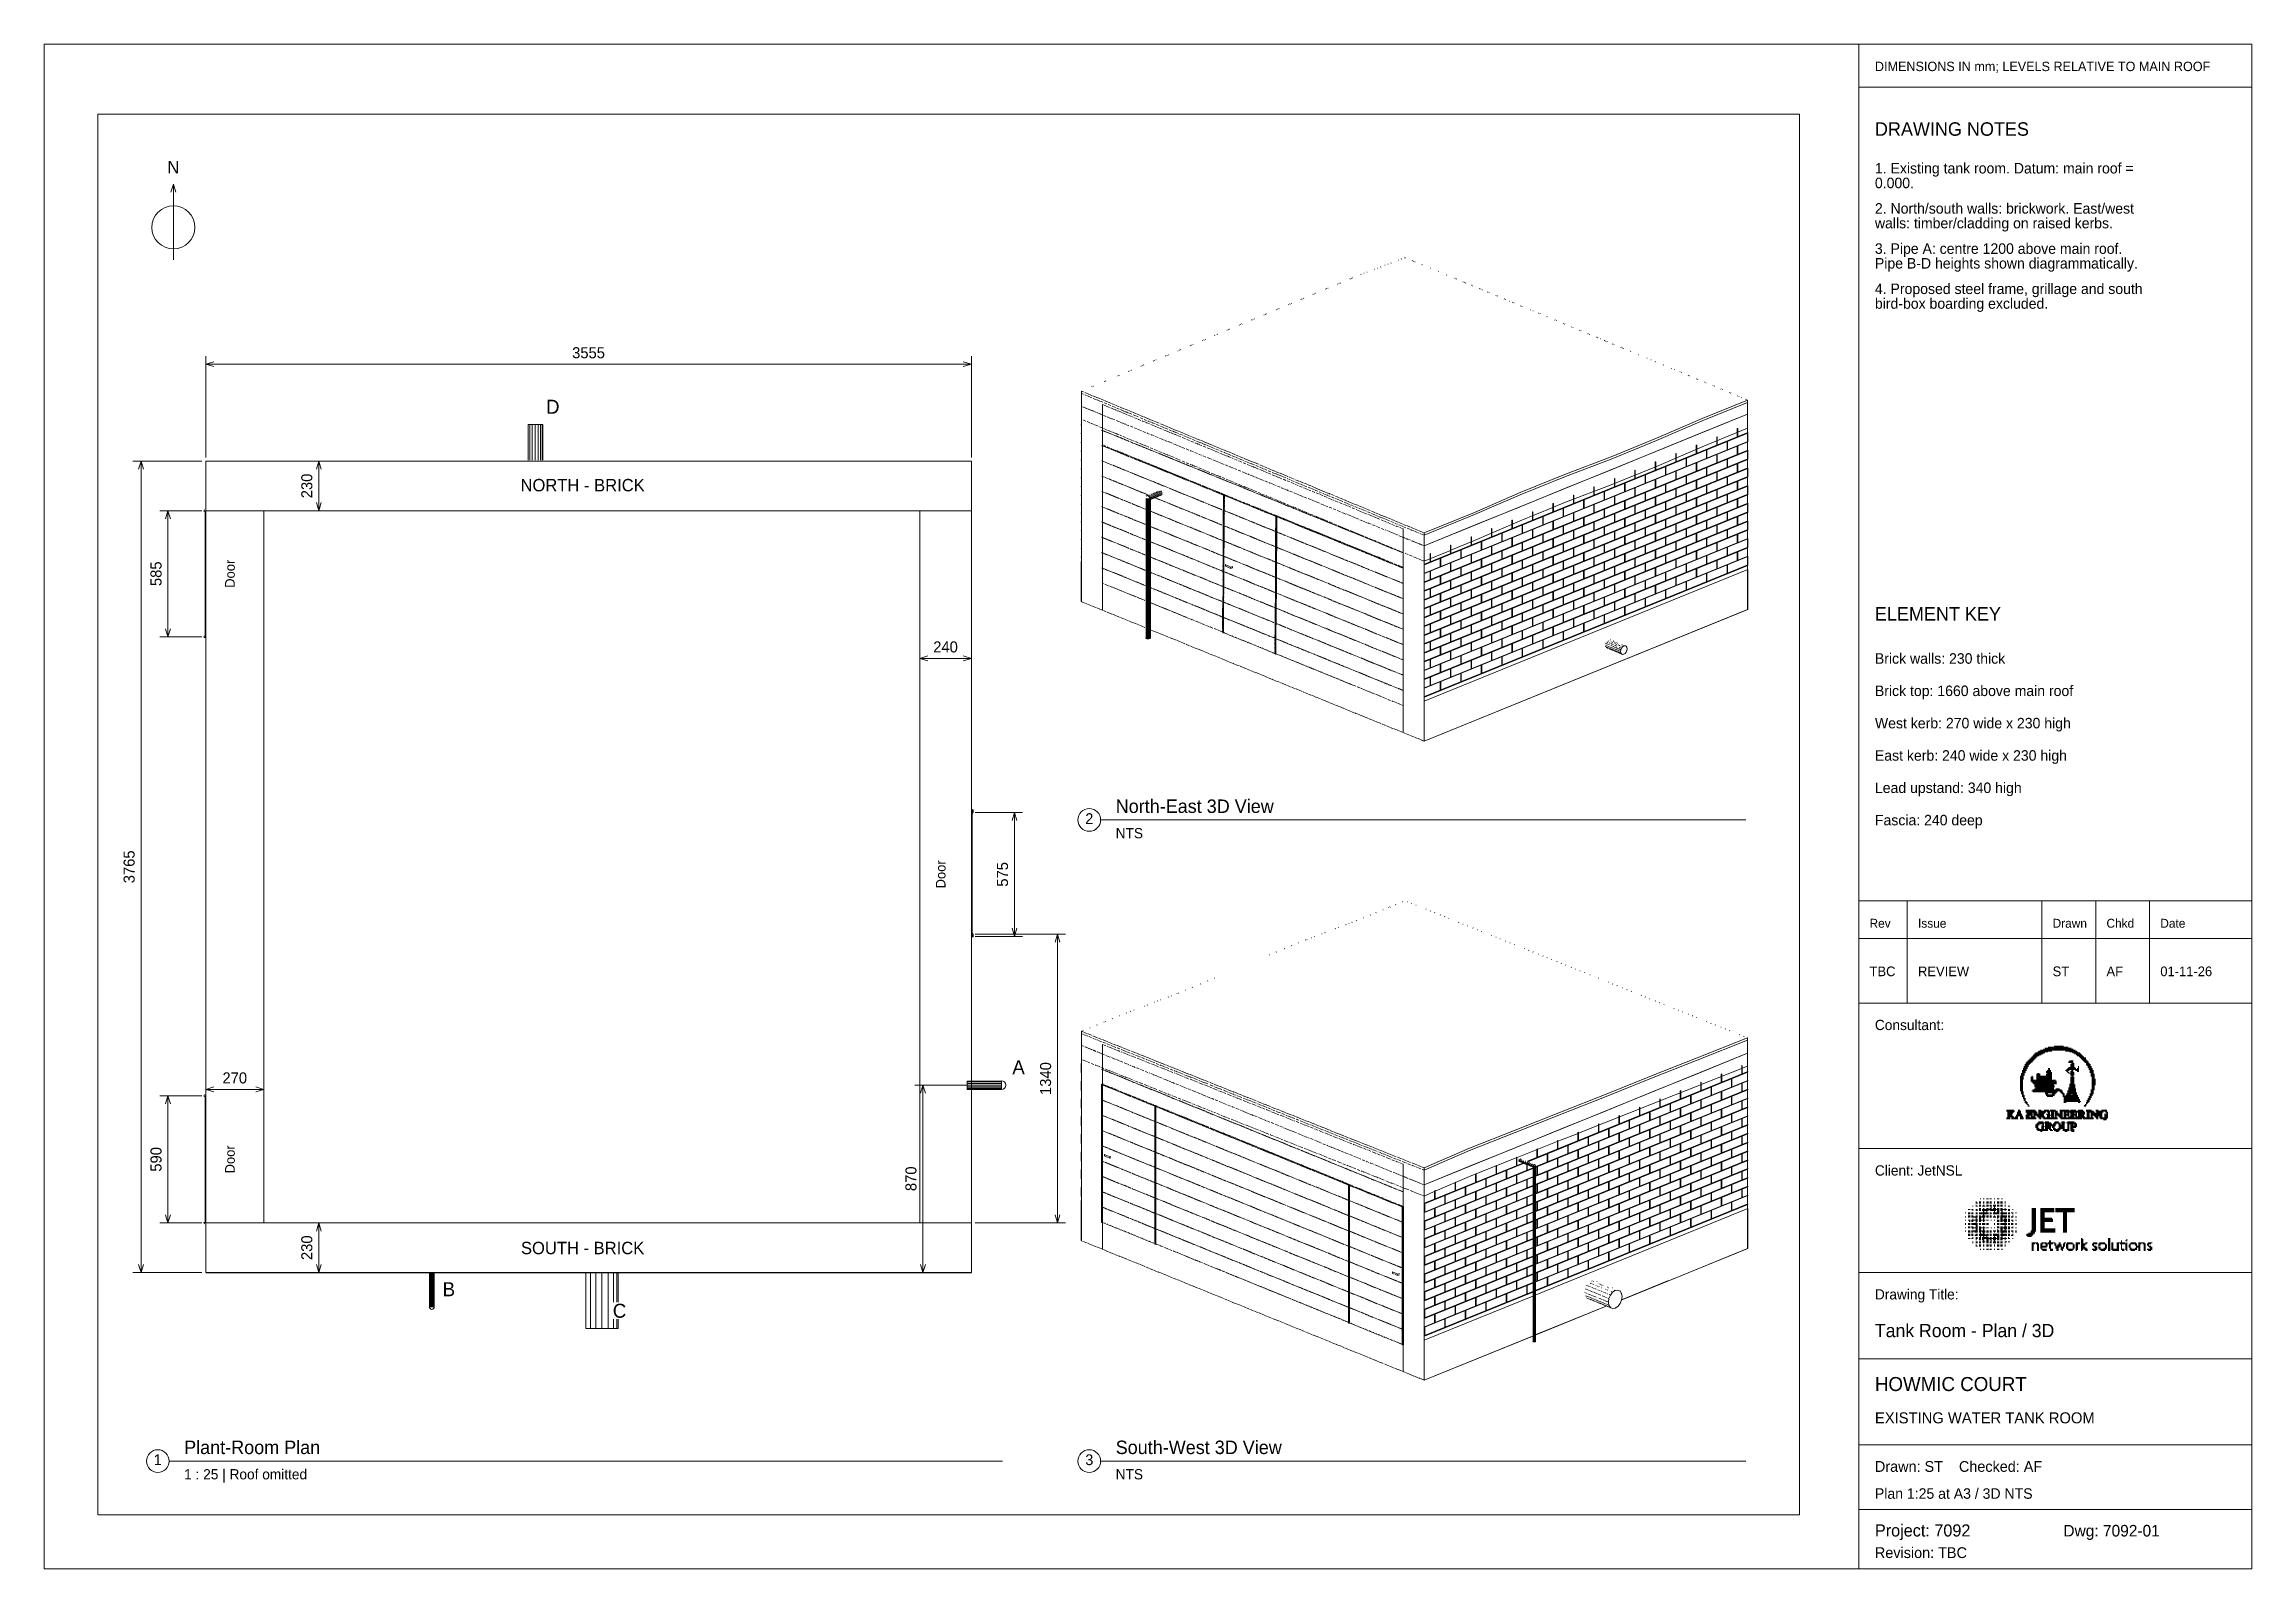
# Model space of a CAD drawing. Header units: millimetres. Extents: x 5 to 1765, y 7 to 290.
# Drawn here: x 5 to 415, y 7 to 290 of the extents above; entities that cross this region are included whole.
import ezdxf
from ezdxf.enums import TextEntityAlignment as Align

# ---------------------------------------------------------------- set-up
doc = ezdxf.new("R2010")
doc.units = ezdxf.units.MM
for name, color, linetype in [('BRANDING', 7, 'Continuous'), ('DIMENSIONS', 7, 'Continuous'), ('GEOMETRY', 7, 'Continuous'), ('SHEET', 7, 'Continuous'), ('TEXT', 7, 'Continuous')]:
    doc.layers.add(name, color=color, linetype=linetype)

# ---------------------------------------------------------------- blocks, each defined once
blk = doc.blocks.new('SHEET_01')
at = {"layer": 'BRANDING'}
for points in [[(374.63, 102.66), (374.81, 102.66), (374.63, 102.48), (374.81, 102.48)], [(374.81, 102.84), (374.99, 102.84), (374.81, 102.66), (374.99, 102.66)], [(374.81, 102.66), (374.99, 102.66), (374.81, 102.48), (374.99, 102.48)], [(374.99, 102.84), (375.35, 102.84), (374.99, 102.66), (375.35, 102.66)], [(374.99, 102.66), (375.17, 102.66), (374.99, 102.48), (375.17, 102.48)], [(375.17, 103.02), (375.35, 103.02), (375.17, 102.84), (375.35, 102.84)], [(375.17, 102.66), (375.35, 102.66), (375.17, 102.48), (375.35, 102.48)], [(375.35, 103.2), (375.53, 103.2), (375.35, 103.02), (375.53, 103.02)], [(375.35, 103.02), (375.53, 103.02), (375.35, 102.84), (375.53, 102.84)], [(375.35, 102.84), (375.71, 102.84), (375.35, 102.66), (375.71, 102.66)], [(375.35, 102.66), (375.53, 102.66), (375.35, 102.48), (375.53, 102.48)], [(375.53, 103.2), (375.71, 103.2), (375.53, 103.02), (375.71, 103.02)], [(375.53, 103.02), (376.07, 103.02), (375.53, 102.84), (376.07, 102.84)], [(375.53, 102.66), (375.71, 102.66), (375.53, 102.48), (375.71, 102.48)], [(375.71, 103.38), (375.89, 103.38), (375.71, 103.2), (375.89, 103.2)], [(375.71, 103.2), (375.89, 103.2), (375.71, 103.02), (375.89, 103.02)], [(375.71, 102.84), (375.89, 102.84), (375.71, 102.66), (375.89, 102.66)], [(375.71, 102.66), (375.89, 102.66), (375.71, 102.48), (375.89, 102.48)], [(375.89, 103.38), (376.07, 103.38), (375.89, 103.2), (376.07, 103.2)], [(375.89, 103.2), (376.07, 103.2), (375.89, 103.02), (376.07, 103.02)], [(375.89, 102.84), (376.25, 102.84), (375.89, 102.66), (376.25, 102.66)], [(375.89, 102.66), (376.07, 102.66), (375.89, 102.48), (376.07, 102.48)], [(376.07, 103.38), (376.25, 103.38), (376.07, 103.2), (376.25, 103.2)], [(376.07, 103.2), (376.25, 103.2), (376.07, 103.02), (376.25, 103.02)], [(376.07, 103.02), (376.61, 103.02), (376.07, 102.84), (376.61, 102.84)], [(376.07, 102.66), (376.25, 102.66), (376.07, 102.48), (376.25, 102.48)], [(376.25, 103.56), (376.43, 103.56), (376.25, 103.38), (376.43, 103.38)], [(376.25, 103.38), (376.43, 103.38), (376.25, 103.2), (376.43, 103.2)], [(376.25, 103.2), (376.43, 103.2), (376.25, 103.02), (376.43, 103.02)], [(376.25, 102.84), (376.43, 102.84), (376.25, 102.66), (376.43, 102.66)], [(376.43, 103.56), (376.79, 103.56), (376.43, 103.38), (376.79, 103.38)], [(376.43, 103.38), (376.61, 103.38), (376.43, 103.2), (376.61, 103.2)], [(376.43, 103.2), (376.61, 103.2), (376.43, 103.02), (376.61, 103.02)], [(376.43, 102.84), (376.61, 102.84), (376.43, 102.66), (376.61, 102.66)], [(376.61, 103.74), (376.79, 103.74), (376.61, 103.56), (376.79, 103.56)], [(376.61, 103.38), (376.79, 103.38), (376.61, 103.2), (376.79, 103.2)], [(376.61, 103.2), (377.15, 103.2), (376.61, 103.02), (377.15, 103.02)], [(376.61, 103.02), (376.79, 103.02), (376.61, 102.84), (376.79, 102.84)], [(376.79, 103.74), (376.97, 103.74), (376.79, 103.56), (376.97, 103.56)], [(376.79, 103.56), (377.15, 103.56), (376.79, 103.38), (377.15, 103.38)], [(376.79, 103.38), (376.97, 103.38), (376.79, 103.2), (376.97, 103.2)], [(376.79, 103.02), (376.97, 103.02), (376.79, 102.84), (376.97, 102.84)], [(376.97, 103.74), (377.33, 103.74), (376.97, 103.56), (377.33, 103.56)], [(376.97, 103.38), (377.15, 103.38), (376.97, 103.2), (377.15, 103.2)], [(376.97, 103.02), (377.15, 103.02), (376.97, 102.84), (377.15, 102.84)], [(377.15, 103.92), (377.33, 103.92), (377.15, 103.74), (377.33, 103.74)], [(377.15, 103.56), (377.33, 103.56), (377.15, 103.38), (377.33, 103.38)], [(377.15, 103.38), (378.05, 103.38), (377.15, 103.2), (378.05, 103.2)], [(377.15, 103.2), (377.33, 103.2), (377.15, 103.02), (377.33, 103.02)], [(377.33, 103.92), (377.69, 103.92), (377.33, 103.74), (377.69, 103.74)], [(377.33, 103.74), (377.87, 103.74), (377.33, 103.56), (377.87, 103.56)], [(377.33, 103.56), (377.69, 103.56), (377.33, 103.38), (377.69, 103.38)], [(377.33, 103.2), (377.51, 103.2), (377.33, 103.02), (377.51, 103.02)], [(377.51, 103.2), (377.87, 103.2), (377.51, 103.02), (377.87, 103.02)], [(377.69, 103.92), (377.87, 103.92), (377.69, 103.74), (377.87, 103.74)], [(377.69, 103.56), (377.87, 103.56), (377.69, 103.38), (377.87, 103.38)], [(377.87, 103.92), (378.59, 103.92), (377.87, 103.74), (378.59, 103.74)], [(377.87, 103.74), (378.59, 103.74), (377.87, 103.56), (378.59, 103.56)], [(377.87, 103.56), (378.59, 103.56), (377.87, 103.38), (378.59, 103.38)], [(378.05, 103.38), (378.23, 103.38), (378.05, 103.2), (378.23, 103.2)], [(378.23, 104.1), (378.59, 104.1), (378.23, 103.92), (378.59, 103.92)], [(378.23, 103.38), (378.41, 103.38), (378.23, 103.2), (378.41, 103.2)], [(378.41, 103.38), (378.77, 103.38), (378.41, 103.2), (378.77, 103.2)], [(378.59, 104.1), (379.31, 104.1), (378.59, 103.92), (379.31, 103.92)], [(378.59, 103.92), (378.77, 103.92), (378.59, 103.74), (378.77, 103.74)], [(378.59, 103.74), (378.77, 103.74), (378.59, 103.56), (378.77, 103.56)], [(378.59, 103.56), (378.77, 103.56), (378.59, 103.38), (378.77, 103.38)], [(378.77, 103.92), (379.31, 103.92), (378.77, 103.74), (379.31, 103.74)], [(378.77, 103.74), (378.95, 103.74), (378.77, 103.56), (378.95, 103.56)], [(378.77, 103.56), (379.85, 103.56), (378.77, 103.38), (379.85, 103.38)], [(378.77, 103.38), (378.95, 103.38), (378.77, 103.2), (378.95, 103.2)], [(378.95, 103.74), (379.31, 103.74), (378.95, 103.56), (379.31, 103.56)], [(378.95, 103.38), (379.13, 103.38), (378.95, 103.2), (379.13, 103.2)], [(379.13, 103.38), (379.31, 103.38), (379.13, 103.2), (379.31, 103.2)], [(379.31, 104.1), (380.03, 104.1), (379.31, 103.92), (380.03, 103.92)], [(379.31, 103.92), (379.49, 103.92), (379.31, 103.74), (379.49, 103.74)], [(379.31, 103.74), (379.49, 103.74), (379.31, 103.56), (379.49, 103.56)], [(379.31, 103.38), (379.85, 103.38), (379.31, 103.2), (379.85, 103.2)], [(379.49, 103.92), (380.39, 103.92), (379.49, 103.74), (380.39, 103.74)], [(379.49, 103.74), (381.11, 103.74), (379.49, 103.56), (381.11, 103.56)], [(379.85, 103.56), (380.39, 103.56), (379.85, 103.38), (380.39, 103.38)], [(379.85, 103.38), (380.21, 103.38), (379.85, 103.2), (380.21, 103.2)], [(380.21, 103.38), (380.57, 103.38), (380.21, 103.2), (380.57, 103.2)], [(380.39, 103.92), (380.93, 103.92), (380.39, 103.74), (380.93, 103.74)], [(380.39, 103.56), (381.65, 103.56), (380.39, 103.38), (381.65, 103.38)], [(380.39, 103.2), (380.57, 103.2), (380.39, 103.02), (380.57, 103.02)], [(380.57, 103.38), (381.11, 103.38), (380.57, 103.2), (381.11, 103.2)], [(380.57, 103.2), (380.75, 103.2), (380.57, 103.02), (380.75, 103.02)], [(380.75, 103.2), (381.65, 103.2), (380.75, 103.02), (381.65, 103.02)], [(381.11, 103.74), (381.47, 103.74), (381.11, 103.56), (381.47, 103.56)], [(381.11, 103.38), (382.01, 103.38), (381.11, 103.2), (382.01, 103.2)], [(381.11, 103.02), (381.29, 103.02), (381.11, 102.84), (381.29, 102.84)], [(381.29, 103.02), (381.47, 103.02), (381.29, 102.84), (381.47, 102.84)], [(381.47, 103.02), (381.83, 103.02), (381.47, 102.84), (381.83, 102.84)], [(381.65, 103.56), (381.83, 103.56), (381.65, 103.38), (381.83, 103.38)], [(381.65, 103.2), (382.37, 103.2), (381.65, 103.02), (382.37, 103.02)], [(381.65, 102.84), (381.83, 102.84), (381.65, 102.66), (381.83, 102.66)], [(381.83, 103.02), (382.01, 103.02), (381.83, 102.84), (382.01, 102.84)], [(381.83, 102.84), (382.37, 102.84), (381.83, 102.66), (382.37, 102.66)], [(382.01, 103.38), (382.19, 103.38), (382.01, 103.2), (382.19, 103.2)], [(382.01, 103.02), (382.73, 103.02), (382.01, 102.84), (382.73, 102.84)], [(382.01, 102.66), (382.19, 102.66), (382.01, 102.48), (382.19, 102.48)], [(382.19, 102.66), (382.55, 102.66), (382.19, 102.48), (382.55, 102.48)], [(382.37, 103.2), (382.55, 103.2), (382.37, 103.02), (382.55, 103.02)], [(382.37, 102.84), (382.91, 102.84), (382.37, 102.66), (382.91, 102.66)], [(382.55, 102.66), (383.09, 102.66), (382.55, 102.48), (383.09, 102.48)], [(382.91, 102.84), (383.09, 102.84), (382.91, 102.66), (383.09, 102.66)], [(383.09, 102.66), (383.27, 102.66), (383.09, 102.48), (383.27, 102.48)], [(371.93, 98.52), (372.11, 98.52), (371.93, 98.34), (372.11, 98.34)], [(372.11, 99.06), (372.29, 99.06), (372.11, 98.88), (372.29, 98.88)], [(372.11, 98.88), (372.29, 98.88), (372.11, 98.7), (372.29, 98.7)], [(372.11, 98.7), (372.29, 98.7), (372.11, 98.52), (372.29, 98.52)], [(372.11, 98.52), (372.29, 98.52), (372.11, 98.34), (372.29, 98.34)], [(372.29, 99.6), (372.47, 99.6), (372.29, 99.42), (372.47, 99.42)], [(372.29, 99.42), (372.47, 99.42), (372.29, 99.24), (372.47, 99.24)], [(372.29, 99.24), (372.47, 99.24), (372.29, 99.06), (372.47, 99.06)], [(372.29, 99.06), (372.65, 99.06), (372.29, 98.88), (372.65, 98.88)], [(372.29, 98.88), (372.65, 98.88), (372.29, 98.7), (372.65, 98.7)], [(372.29, 98.7), (372.65, 98.7), (372.29, 98.52), (372.65, 98.52)], [(372.29, 98.52), (372.47, 98.52), (372.29, 98.34), (372.47, 98.34)], [(372.47, 99.96), (372.65, 99.96), (372.47, 99.78), (372.65, 99.78)], [(372.47, 99.78), (372.65, 99.78), (372.47, 99.6), (372.65, 99.6)], [(372.47, 99.6), (373.01, 99.6), (372.47, 99.42), (373.01, 99.42)], [(372.47, 99.42), (372.65, 99.42), (372.47, 99.24), (372.65, 99.24)], [(372.47, 99.24), (372.65, 99.24), (372.47, 99.06), (372.65, 99.06)], [(372.47, 98.52), (372.65, 98.52), (372.47, 98.34), (372.65, 98.34)], [(372.65, 100.32), (372.83, 100.32), (372.65, 100.14), (372.83, 100.14)], [(372.65, 100.14), (372.83, 100.14), (372.65, 99.96), (372.83, 99.96)], [(372.65, 99.96), (372.83, 99.96), (372.65, 99.78), (372.83, 99.78)], [(372.65, 99.78), (372.83, 99.78), (372.65, 99.6), (372.83, 99.6)], [(372.65, 99.42), (372.83, 99.42), (372.65, 99.24), (372.83, 99.24)], [(372.65, 99.24), (372.83, 99.24), (372.65, 99.06), (372.83, 99.06)], [(372.65, 99.06), (372.83, 99.06), (372.65, 98.88), (372.83, 98.88)], [(372.65, 98.88), (372.83, 98.88), (372.65, 98.7), (372.83, 98.7)], [(372.65, 98.7), (372.83, 98.7), (372.65, 98.52), (372.83, 98.52)], [(372.83, 100.68), (373.01, 100.68), (372.83, 100.5), (373.01, 100.5)], [(372.83, 100.5), (373.01, 100.5), (372.83, 100.32), (373.01, 100.32)], [(372.83, 100.32), (373.19, 100.32), (372.83, 100.14), (373.19, 100.14)], [(372.83, 100.14), (373.01, 100.14), (372.83, 99.96), (373.01, 99.96)], [(372.83, 99.96), (373.01, 99.96), (372.83, 99.78), (373.01, 99.78)], [(372.83, 99.78), (373.01, 99.78), (372.83, 99.6), (373.01, 99.6)], [(372.83, 99.42), (373.01, 99.42), (372.83, 99.24), (373.01, 99.24)], [(372.83, 99.24), (373.01, 99.24), (372.83, 99.06), (373.01, 99.06)], [(373.01, 101.04), (373.19, 101.04), (373.01, 100.86), (373.19, 100.86)], [(373.01, 100.86), (373.19, 100.86), (373.01, 100.68), (373.19, 100.68)], [(373.01, 100.68), (373.37, 100.68), (373.01, 100.5), (373.37, 100.5)], [(373.01, 100.5), (373.19, 100.5), (373.01, 100.32), (373.19, 100.32)], [(373.01, 100.14), (373.19, 100.14), (373.01, 99.96), (373.19, 99.96)], [(373.01, 99.96), (373.19, 99.96), (373.01, 99.78), (373.19, 99.78)], [(373.01, 99.78), (373.19, 99.78), (373.01, 99.6), (373.19, 99.6)], [(373.01, 99.6), (373.19, 99.6), (373.01, 99.42), (373.19, 99.42)], [(373.19, 101.22), (373.37, 101.22), (373.19, 101.04), (373.37, 101.04)], [(373.19, 101.04), (373.37, 101.04), (373.19, 100.86), (373.37, 100.86)], [(373.19, 100.86), (373.37, 100.86), (373.19, 100.68), (373.37, 100.68)], [(373.19, 100.5), (373.37, 100.5), (373.19, 100.32), (373.37, 100.32)], [(373.19, 100.32), (373.37, 100.32), (373.19, 100.14), (373.37, 100.14)], [(373.19, 100.14), (373.37, 100.14), (373.19, 99.96), (373.37, 99.96)], [(373.19, 99.96), (373.37, 99.96), (373.19, 99.78), (373.37, 99.78)], [(373.37, 101.4), (373.55, 101.4), (373.37, 101.22), (373.55, 101.22)], [(373.37, 101.22), (373.73, 101.22), (373.37, 101.04), (373.73, 101.04)], [(373.37, 101.04), (373.73, 101.04), (373.37, 100.86), (373.73, 100.86)], [(373.37, 100.86), (373.55, 100.86), (373.37, 100.68), (373.55, 100.68)], [(373.37, 100.68), (373.55, 100.68), (373.37, 100.5), (373.55, 100.5)], [(373.37, 100.5), (373.55, 100.5), (373.37, 100.32), (373.55, 100.32)], [(373.37, 100.32), (373.55, 100.32), (373.37, 100.14), (373.55, 100.14)], [(373.55, 101.58), (374.09, 101.58), (373.55, 101.4), (374.09, 101.4)], [(373.55, 101.4), (373.73, 101.4), (373.55, 101.22), (373.73, 101.22)], [(373.55, 100.86), (373.73, 100.86), (373.55, 100.68), (373.73, 100.68)], [(373.55, 100.68), (373.73, 100.68), (373.55, 100.5), (373.73, 100.5)], [(373.73, 101.76), (374.09, 101.76), (373.73, 101.58), (374.09, 101.58)], [(373.73, 101.4), (374.09, 101.4), (373.73, 101.22), (374.09, 101.22)], [(373.73, 101.22), (374.09, 101.22), (373.73, 101.04), (374.09, 101.04)], [(373.73, 101.04), (373.91, 101.04), (373.73, 100.86), (373.91, 100.86)], [(373.73, 100.86), (373.91, 100.86), (373.73, 100.68), (373.91, 100.68)], [(373.91, 101.94), (374.27, 101.94), (373.91, 101.76), (374.27, 101.76)], [(373.91, 101.04), (374.09, 101.04), (373.91, 100.86), (374.09, 100.86)], [(374.09, 102.12), (374.45, 102.12), (374.09, 101.94), (374.45, 101.94)], [(374.09, 101.76), (374.27, 101.76), (374.09, 101.58), (374.27, 101.58)], [(374.09, 101.58), (374.27, 101.58), (374.09, 101.4), (374.27, 101.4)], [(374.09, 101.4), (374.27, 101.4), (374.09, 101.22), (374.27, 101.22)], [(374.09, 101.22), (374.27, 101.22), (374.09, 101.04), (374.27, 101.04)], [(374.09, 98.52), (374.27, 98.52), (374.09, 98.34), (374.27, 98.34)], [(374.27, 102.3), (374.63, 102.3), (374.27, 102.12), (374.63, 102.12)], [(374.27, 101.94), (374.45, 101.94), (374.27, 101.76), (374.45, 101.76)], [(374.27, 101.76), (374.45, 101.76), (374.27, 101.58), (374.45, 101.58)], [(374.27, 101.58), (374.45, 101.58), (374.27, 101.4), (374.45, 101.4)], [(374.27, 101.4), (374.45, 101.4), (374.27, 101.22), (374.45, 101.22)], [(374.45, 102.48), (374.63, 102.48), (374.45, 102.3), (374.63, 102.3)], [(374.45, 102.12), (374.63, 102.12), (374.45, 101.94), (374.63, 101.94)], [(374.45, 101.94), (374.63, 101.94), (374.45, 101.76), (374.63, 101.76)], [(374.45, 101.76), (374.63, 101.76), (374.45, 101.58), (374.63, 101.58)], [(374.45, 101.58), (374.63, 101.58), (374.45, 101.4), (374.63, 101.4)], [(374.63, 102.48), (374.81, 102.48), (374.63, 102.3), (374.81, 102.3)], [(374.63, 102.3), (374.81, 102.3), (374.63, 102.12), (374.81, 102.12)], [(374.63, 102.12), (374.81, 102.12), (374.63, 101.94), (374.81, 101.94)], [(374.63, 101.94), (374.81, 101.94), (374.63, 101.76), (374.81, 101.76)], [(374.63, 101.76), (374.81, 101.76), (374.63, 101.58), (374.81, 101.58)], [(374.81, 102.48), (375.17, 102.48), (374.81, 102.3), (375.17, 102.3)], [(374.81, 102.3), (374.99, 102.3), (374.81, 102.12), (374.99, 102.12)], [(374.81, 102.12), (374.99, 102.12), (374.81, 101.94), (374.99, 101.94)], [(374.81, 101.94), (374.99, 101.94), (374.81, 101.76), (374.99, 101.76)], [(374.99, 102.3), (375.17, 102.3), (374.99, 102.12), (375.17, 102.12)], [(374.99, 102.12), (375.17, 102.12), (374.99, 101.94), (375.17, 101.94)], [(374.99, 98.88), (375.17, 98.88), (374.99, 98.7), (375.17, 98.7)], [(374.99, 98.7), (375.17, 98.7), (374.99, 98.52), (375.17, 98.52)], [(374.99, 98.52), (375.17, 98.52), (374.99, 98.34), (375.17, 98.34)], [(375.17, 102.48), (375.35, 102.48), (375.17, 102.3), (375.35, 102.3)], [(375.17, 102.3), (375.35, 102.3), (375.17, 102.12), (375.35, 102.12)], [(375.17, 99.06), (375.53, 99.06), (375.17, 98.88), (375.53, 98.88)], [(375.17, 98.88), (375.35, 98.88), (375.17, 98.7), (375.35, 98.7)], [(375.17, 98.7), (375.53, 98.7), (375.17, 98.52), (375.53, 98.52)], [(375.17, 98.52), (375.35, 98.52), (375.17, 98.34), (375.35, 98.34)], [(375.35, 102.48), (375.53, 102.48), (375.35, 102.3), (375.53, 102.3)], [(375.35, 102.3), (375.53, 102.3), (375.35, 102.12), (375.53, 102.12)], [(375.35, 98.88), (375.53, 98.88), (375.35, 98.7), (375.53, 98.7)], [(375.35, 98.52), (375.53, 98.52), (375.35, 98.34), (375.53, 98.34)], [(375.53, 102.48), (375.71, 102.48), (375.53, 102.3), (375.71, 102.3)], [(375.53, 98.88), (375.71, 98.88), (375.53, 98.7), (375.71, 98.7)], [(375.53, 98.7), (375.71, 98.7), (375.53, 98.52), (375.71, 98.52)], [(375.53, 98.52), (375.71, 98.52), (375.53, 98.34), (375.71, 98.34)], [(375.71, 102.48), (375.89, 102.48), (375.71, 102.3), (375.89, 102.3)], [(375.71, 98.52), (375.89, 98.52), (375.71, 98.34), (375.89, 98.34)], [(375.89, 98.52), (376.25, 98.52), (375.89, 98.34), (376.25, 98.34)], [(376.25, 98.52), (376.61, 98.52), (376.25, 98.34), (376.61, 98.34)], [(376.61, 98.52), (376.79, 98.52), (376.61, 98.34), (376.79, 98.34)], [(376.79, 99.42), (376.97, 99.42), (376.79, 99.24), (376.97, 99.24)], [(376.79, 99.24), (376.97, 99.24), (376.79, 99.06), (376.97, 99.06)], [(376.79, 98.88), (376.97, 98.88), (376.79, 98.7), (376.97, 98.7)], [(376.79, 98.7), (376.97, 98.7), (376.79, 98.52), (376.97, 98.52)], [(376.79, 98.52), (376.97, 98.52), (376.79, 98.34), (376.97, 98.34)], [(376.97, 99.6), (377.15, 99.6), (376.97, 99.42), (377.15, 99.42)], [(376.97, 99.42), (377.15, 99.42), (376.97, 99.24), (377.15, 99.24)], [(376.97, 99.24), (377.15, 99.24), (376.97, 99.06), (377.15, 99.06)], [(376.97, 99.06), (377.15, 99.06), (376.97, 98.88), (377.15, 98.88)], [(376.97, 98.88), (377.15, 98.88), (376.97, 98.7), (377.15, 98.7)], [(376.97, 98.7), (377.69, 98.7), (376.97, 98.52), (377.69, 98.52)], [(376.97, 98.52), (377.69, 98.52), (376.97, 98.34), (377.69, 98.34)], [(377.15, 99.96), (377.51, 99.96), (377.15, 99.78), (377.51, 99.78)], [(377.15, 99.78), (377.51, 99.78), (377.15, 99.6), (377.51, 99.6)], [(377.15, 99.6), (377.51, 99.6), (377.15, 99.42), (377.51, 99.42)], [(377.15, 99.42), (377.51, 99.42), (377.15, 99.24), (377.51, 99.24)], [(377.15, 99.24), (377.51, 99.24), (377.15, 99.06), (377.51, 99.06)], [(377.15, 99.06), (377.51, 99.06), (377.15, 98.88), (377.51, 98.88)], [(377.15, 98.88), (377.51, 98.88), (377.15, 98.7), (377.51, 98.7)], [(377.51, 99.6), (377.69, 99.6), (377.51, 99.42), (377.69, 99.42)], [(377.51, 99.42), (377.69, 99.42), (377.51, 99.24), (377.69, 99.24)], [(377.51, 99.24), (377.69, 99.24), (377.51, 99.06), (377.69, 99.06)], [(377.51, 99.06), (377.69, 99.06), (377.51, 98.88), (377.69, 98.88)], [(377.51, 98.88), (377.69, 98.88), (377.51, 98.7), (377.69, 98.7)], [(377.69, 99.24), (377.87, 99.24), (377.69, 99.06), (377.87, 99.06)], [(377.69, 99.06), (377.87, 99.06), (377.69, 98.88), (377.87, 98.88)], [(377.69, 98.88), (377.87, 98.88), (377.69, 98.7), (377.87, 98.7)], [(377.69, 98.7), (377.87, 98.7), (377.69, 98.52), (377.87, 98.52)], [(377.69, 98.52), (377.87, 98.52), (377.69, 98.34), (377.87, 98.34)], [(380.39, 99.6), (380.57, 99.6), (380.39, 99.42), (380.57, 99.42)], [(380.57, 99.78), (380.75, 99.78), (380.57, 99.6), (380.75, 99.6)], [(380.57, 99.6), (380.93, 99.6), (380.57, 99.42), (380.93, 99.42)], [(380.57, 99.42), (380.93, 99.42), (380.57, 99.24), (380.93, 99.24)], [(380.75, 99.96), (380.93, 99.96), (380.75, 99.78), (380.93, 99.78)], [(380.75, 99.78), (380.93, 99.78), (380.75, 99.6), (380.93, 99.6)], [(380.75, 99.24), (381.11, 99.24), (380.75, 99.06), (381.11, 99.06)], [(380.93, 101.22), (381.29, 101.22), (380.93, 101.04), (381.29, 101.04)], [(380.93, 101.04), (381.47, 101.04), (380.93, 100.86), (381.47, 100.86)], [(380.93, 100.14), (381.11, 100.14), (380.93, 99.96), (381.11, 99.96)], [(380.93, 99.96), (381.29, 99.96), (380.93, 99.78), (381.29, 99.78)], [(380.93, 99.78), (381.11, 99.78), (380.93, 99.6), (381.11, 99.6)], [(380.93, 99.6), (381.11, 99.6), (380.93, 99.42), (381.11, 99.42)], [(380.93, 99.06), (381.11, 99.06), (380.93, 98.88), (381.11, 98.88)], [(381.11, 101.4), (381.29, 101.4), (381.11, 101.22), (381.29, 101.22)], [(381.11, 100.14), (382.01, 100.14), (381.11, 99.96), (382.01, 99.96)], [(381.11, 99.78), (381.47, 99.78), (381.11, 99.6), (381.47, 99.6)], [(381.11, 99.06), (381.29, 99.06), (381.11, 98.88), (381.29, 98.88)], [(381.29, 101.4), (381.83, 101.4), (381.29, 101.22), (381.83, 101.22)], [(381.29, 101.22), (381.65, 101.22), (381.29, 101.04), (381.65, 101.04)], [(381.29, 100.68), (381.47, 100.68), (381.29, 100.5), (381.47, 100.5)], [(381.29, 100.5), (381.47, 100.5), (381.29, 100.32), (381.47, 100.32)], [(381.29, 100.32), (381.47, 100.32), (381.29, 100.14), (381.47, 100.14)], [(381.29, 99.96), (382.19, 99.96), (381.29, 99.78), (382.19, 99.78)], [(381.29, 99.42), (381.47, 99.42), (381.29, 99.24), (381.47, 99.24)], [(381.29, 99.24), (381.47, 99.24), (381.29, 99.06), (381.47, 99.06)], [(381.29, 99.06), (381.83, 99.06), (381.29, 98.88), (381.83, 98.88)], [(381.29, 98.88), (381.65, 98.88), (381.29, 98.7), (381.65, 98.7)], [(381.29, 98.7), (381.47, 98.7), (381.29, 98.52), (381.47, 98.52)], [(381.47, 101.04), (381.65, 101.04), (381.47, 100.86), (381.65, 100.86)], [(381.47, 100.86), (381.65, 100.86), (381.47, 100.68), (381.65, 100.68)], [(381.47, 100.68), (381.83, 100.68), (381.47, 100.5), (381.83, 100.5)], [(381.47, 100.5), (381.83, 100.5), (381.47, 100.32), (381.83, 100.32)], [(381.47, 100.32), (381.83, 100.32), (381.47, 100.14), (381.83, 100.14)], [(381.47, 99.78), (381.65, 99.78), (381.47, 99.6), (381.65, 99.6)], [(381.47, 99.6), (381.83, 99.6), (381.47, 99.42), (381.83, 99.42)], [(381.47, 99.42), (381.83, 99.42), (381.47, 99.24), (381.83, 99.24)], [(381.47, 99.24), (381.83, 99.24), (381.47, 99.06), (381.83, 99.06)], [(381.47, 98.7), (381.83, 98.7), (381.47, 98.52), (381.83, 98.52)], [(381.47, 98.52), (381.83, 98.52), (381.47, 98.34), (381.83, 98.34)], [(381.65, 101.22), (381.83, 101.22), (381.65, 101.04), (381.83, 101.04)], [(381.65, 101.04), (381.83, 101.04), (381.65, 100.86), (381.83, 100.86)], [(381.65, 100.86), (381.83, 100.86), (381.65, 100.68), (381.83, 100.68)], [(381.65, 99.78), (382.01, 99.78), (381.65, 99.6), (382.01, 99.6)], [(381.65, 98.88), (381.83, 98.88), (381.65, 98.7), (381.83, 98.7)], [(381.83, 100.86), (382.01, 100.86), (381.83, 100.68), (382.01, 100.68)], [(381.83, 100.68), (382.01, 100.68), (381.83, 100.5), (382.01, 100.5)], [(381.83, 100.5), (382.01, 100.5), (381.83, 100.32), (382.01, 100.32)], [(381.83, 100.32), (382.01, 100.32), (381.83, 100.14), (382.01, 100.14)], [(381.83, 99.24), (382.01, 99.24), (381.83, 99.06), (382.01, 99.06)], [(381.83, 99.06), (382.01, 99.06), (381.83, 98.88), (382.01, 98.88)], [(381.83, 98.88), (382.01, 98.88), (381.83, 98.7), (382.01, 98.7)], [(381.83, 98.7), (382.01, 98.7), (381.83, 98.52), (382.01, 98.52)], [(382.01, 100.14), (382.19, 100.14), (382.01, 99.96), (382.19, 99.96)], [(382.01, 99.78), (382.55, 99.78), (382.01, 99.6), (382.55, 99.6)], [(382.19, 99.96), (382.37, 99.96), (382.19, 99.78), (382.37, 99.78)], [(382.19, 99.6), (382.37, 99.6), (382.19, 99.42), (382.37, 99.42)], [(382.37, 102.48), (382.55, 102.48), (382.37, 102.3), (382.55, 102.3)], [(382.37, 99.6), (382.73, 99.6), (382.37, 99.42), (382.73, 99.42)], [(382.55, 102.48), (382.91, 102.48), (382.55, 102.3), (382.91, 102.3)], [(382.55, 102.3), (382.73, 102.3), (382.55, 102.12), (382.73, 102.12)], [(382.55, 99.96), (382.73, 99.96), (382.55, 99.78), (382.73, 99.78)], [(382.55, 99.78), (382.91, 99.78), (382.55, 99.6), (382.91, 99.6)], [(382.55, 99.42), (382.91, 99.42), (382.55, 99.24), (382.91, 99.24)], [(382.73, 102.3), (383.09, 102.3), (382.73, 102.12), (383.09, 102.12)], [(382.73, 100.32), (382.91, 100.32), (382.73, 100.14), (382.91, 100.14)], [(382.73, 100.14), (382.91, 100.14), (382.73, 99.96), (382.91, 99.96)], [(382.73, 99.96), (382.91, 99.96), (382.73, 99.78), (382.91, 99.78)], [(382.73, 99.6), (382.91, 99.6), (382.73, 99.42), (382.91, 99.42)], [(382.91, 102.48), (383.45, 102.48), (382.91, 102.3), (383.45, 102.3)], [(382.91, 102.12), (383.27, 102.12), (382.91, 101.94), (383.27, 101.94)], [(383.09, 102.3), (383.63, 102.3), (383.09, 102.12), (383.63, 102.12)], [(383.09, 101.94), (383.27, 101.94), (383.09, 101.76), (383.27, 101.76)], [(383.27, 102.12), (383.81, 102.12), (383.27, 101.94), (383.81, 101.94)], [(383.27, 101.94), (383.45, 101.94), (383.27, 101.76), (383.45, 101.76)], [(383.27, 101.76), (383.45, 101.76), (383.27, 101.58), (383.45, 101.58)], [(383.45, 101.94), (383.99, 101.94), (383.45, 101.76), (383.99, 101.76)], [(383.45, 101.76), (383.63, 101.76), (383.45, 101.58), (383.63, 101.58)], [(383.45, 101.58), (383.63, 101.58), (383.45, 101.4), (383.63, 101.4)], [(383.63, 101.76), (384.17, 101.76), (383.63, 101.58), (384.17, 101.58)], [(383.63, 101.58), (383.81, 101.58), (383.63, 101.4), (383.81, 101.4)], [(383.63, 101.4), (383.81, 101.4), (383.63, 101.22), (383.81, 101.22)], [(383.81, 101.58), (384.35, 101.58), (383.81, 101.4), (384.35, 101.4)], [(383.81, 101.4), (383.99, 101.4), (383.81, 101.22), (383.99, 101.22)], [(383.81, 101.22), (383.99, 101.22), (383.81, 101.04), (383.99, 101.04)], [(383.99, 101.94), (384.17, 101.94), (383.99, 101.76), (384.17, 101.76)], [(383.99, 101.4), (384.35, 101.4), (383.99, 101.22), (384.35, 101.22)], [(383.99, 101.22), (384.17, 101.22), (383.99, 101.04), (384.17, 101.04)], [(383.99, 101.04), (384.17, 101.04), (383.99, 100.86), (384.17, 100.86)], [(384.17, 101.22), (384.53, 101.22), (384.17, 101.04), (384.53, 101.04)], [(384.17, 101.04), (384.35, 101.04), (384.17, 100.86), (384.35, 100.86)], [(384.17, 100.86), (384.35, 100.86), (384.17, 100.68), (384.35, 100.68)], [(384.17, 100.68), (384.35, 100.68), (384.17, 100.5), (384.35, 100.5)], [(384.35, 101.4), (384.53, 101.4), (384.35, 101.22), (384.53, 101.22)], [(384.35, 101.04), (384.71, 101.04), (384.35, 100.86), (384.71, 100.86)], [(384.35, 100.86), (384.89, 100.86), (384.35, 100.68), (384.89, 100.68)], [(384.35, 100.68), (384.53, 100.68), (384.35, 100.5), (384.53, 100.5)], [(384.35, 100.5), (385.07, 100.5), (384.35, 100.32), (385.07, 100.32)], [(384.53, 101.22), (384.71, 101.22), (384.53, 101.04), (384.71, 101.04)], [(384.53, 100.68), (384.89, 100.68), (384.53, 100.5), (384.89, 100.5)], [(384.53, 100.32), (384.71, 100.32), (384.53, 100.14), (384.71, 100.14)], [(384.53, 100.14), (384.71, 100.14), (384.53, 99.96), (384.71, 99.96)], [(384.71, 100.32), (385.07, 100.32), (384.71, 100.14), (385.07, 100.14)], [(384.71, 100.14), (384.89, 100.14), (384.71, 99.96), (384.89, 99.96)], [(384.71, 99.96), (384.89, 99.96), (384.71, 99.78), (384.89, 99.78)], [(384.71, 99.78), (385.43, 99.78), (384.71, 99.6), (385.43, 99.6)], [(384.89, 100.68), (385.07, 100.68), (384.89, 100.5), (385.07, 100.5)], [(384.89, 100.14), (385.25, 100.14), (384.89, 99.96), (385.25, 99.96)], [(384.89, 99.96), (385.25, 99.96), (384.89, 99.78), (385.25, 99.78)], [(384.89, 99.6), (385.43, 99.6), (384.89, 99.42), (385.43, 99.42)], [(384.89, 99.42), (385.43, 99.42), (384.89, 99.24), (385.43, 99.24)], [(384.89, 99.24), (385.07, 99.24), (384.89, 99.06), (385.07, 99.06)], [(385.07, 100.32), (385.25, 100.32), (385.07, 100.14), (385.25, 100.14)], [(385.07, 99.24), (385.61, 99.24), (385.07, 99.06), (385.61, 99.06)], [(385.07, 99.06), (385.25, 99.06), (385.07, 98.88), (385.25, 98.88)], [(385.07, 98.88), (385.61, 98.88), (385.07, 98.7), (385.61, 98.7)], [(385.07, 98.7), (385.79, 98.7), (385.07, 98.52), (385.79, 98.52)], [(385.07, 98.52), (385.25, 98.52), (385.07, 98.34), (385.25, 98.34)], [(385.25, 99.96), (385.43, 99.96), (385.25, 99.78), (385.43, 99.78)], [(385.25, 99.06), (385.61, 99.06), (385.25, 98.88), (385.61, 98.88)], [(385.25, 98.52), (385.79, 98.52), (385.25, 98.34), (385.79, 98.34)], [(385.43, 99.6), (385.61, 99.6), (385.43, 99.42), (385.61, 99.42)], [(385.43, 99.42), (385.61, 99.42), (385.43, 99.24), (385.61, 99.24)], [(385.61, 98.88), (385.79, 98.88), (385.61, 98.7), (385.79, 98.7)], [(371.93, 98.34), (372.11, 98.34), (371.93, 98.16), (372.11, 98.16)], [(371.93, 98.16), (372.11, 98.16), (371.93, 97.98), (372.11, 97.98)], [(371.93, 97.98), (372.11, 97.98), (371.93, 97.8), (372.11, 97.8)], [(371.93, 97.8), (372.11, 97.8), (371.93, 97.62), (372.11, 97.62)], [(371.93, 97.62), (372.11, 97.62), (371.93, 97.44), (372.11, 97.44)], [(371.93, 97.44), (372.11, 97.44), (371.93, 97.26), (372.11, 97.26)], [(371.93, 97.26), (372.11, 97.26), (371.93, 97.08), (372.11, 97.08)], [(371.93, 97.08), (372.29, 97.08), (371.93, 96.9), (372.29, 96.9)], [(371.93, 96.9), (372.29, 96.9), (371.93, 96.72), (372.29, 96.72)], [(371.93, 96.72), (372.29, 96.72), (371.93, 96.54), (372.29, 96.54)], [(371.93, 96.54), (372.11, 96.54), (371.93, 96.36), (372.11, 96.36)], [(371.93, 96.36), (372.11, 96.36), (371.93, 96.18), (372.11, 96.18)], [(371.93, 96.18), (372.11, 96.18), (371.93, 96), (372.11, 96)], [(371.93, 96), (372.11, 96), (371.93, 95.82), (372.11, 95.82)], [(371.93, 95.82), (372.11, 95.82), (371.93, 95.64), (372.11, 95.64)], [(372.11, 98.34), (372.47, 98.34), (372.11, 98.16), (372.47, 98.16)], [(372.11, 98.16), (372.47, 98.16), (372.11, 97.98), (372.47, 97.98)], [(372.11, 97.98), (372.29, 97.98), (372.11, 97.8), (372.29, 97.8)], [(372.11, 97.8), (372.29, 97.8), (372.11, 97.62), (372.29, 97.62)], [(372.11, 97.62), (372.29, 97.62), (372.11, 97.44), (372.29, 97.44)], [(372.11, 97.44), (372.29, 97.44), (372.11, 97.26), (372.29, 97.26)], [(372.11, 97.26), (372.29, 97.26), (372.11, 97.08), (372.29, 97.08)], [(372.11, 96.54), (372.29, 96.54), (372.11, 96.36), (372.29, 96.36)], [(372.11, 96.36), (372.29, 96.36), (372.11, 96.18), (372.29, 96.18)], [(372.11, 96.18), (372.29, 96.18), (372.11, 96), (372.29, 96)], [(372.11, 96), (372.29, 96), (372.11, 95.82), (372.29, 95.82)], [(372.11, 95.82), (372.29, 95.82), (372.11, 95.64), (372.29, 95.64)], [(372.11, 95.64), (372.47, 95.64), (372.11, 95.46), (372.47, 95.46)], [(372.11, 95.46), (372.29, 95.46), (372.11, 95.28), (372.29, 95.28)], [(372.11, 95.28), (372.29, 95.28), (372.11, 95.1), (372.29, 95.1)], [(372.29, 97.98), (372.47, 97.98), (372.29, 97.8), (372.47, 97.8)], [(372.29, 97.8), (372.47, 97.8), (372.29, 97.62), (372.47, 97.62)], [(372.29, 97.62), (372.47, 97.62), (372.29, 97.44), (372.47, 97.44)], [(372.29, 97.44), (372.47, 97.44), (372.29, 97.26), (372.47, 97.26)], [(372.29, 97.26), (372.47, 97.26), (372.29, 97.08), (372.47, 97.08)], [(372.29, 97.08), (372.47, 97.08), (372.29, 96.9), (372.47, 96.9)], [(372.29, 96.9), (372.47, 96.9), (372.29, 96.72), (372.47, 96.72)], [(372.29, 96.72), (372.47, 96.72), (372.29, 96.54), (372.47, 96.54)], [(372.29, 96.54), (372.47, 96.54), (372.29, 96.36), (372.47, 96.36)], [(372.29, 96.36), (372.47, 96.36), (372.29, 96.18), (372.47, 96.18)], [(372.29, 96.18), (372.47, 96.18), (372.29, 96), (372.47, 96)], [(372.29, 96), (372.47, 96), (372.29, 95.82), (372.47, 95.82)], [(372.29, 95.82), (372.47, 95.82), (372.29, 95.64), (372.47, 95.64)], [(372.29, 95.46), (372.47, 95.46), (372.29, 95.28), (372.47, 95.28)], [(372.29, 95.28), (372.47, 95.28), (372.29, 95.1), (372.47, 95.1)], [(372.29, 95.1), (372.65, 95.1), (372.29, 94.92), (372.65, 94.92)], [(372.29, 94.92), (372.47, 94.92), (372.29, 94.74), (372.47, 94.74)], [(372.29, 94.74), (372.47, 94.74), (372.29, 94.56), (372.47, 94.56)], [(372.47, 98.34), (372.65, 98.34), (372.47, 98.16), (372.65, 98.16)], [(372.47, 98.16), (372.65, 98.16), (372.47, 97.98), (372.65, 97.98)], [(372.47, 97.98), (372.65, 97.98), (372.47, 97.8), (372.65, 97.8)], [(372.47, 95.64), (372.65, 95.64), (372.47, 95.46), (372.65, 95.46)], [(372.47, 95.46), (372.65, 95.46), (372.47, 95.28), (372.65, 95.28)], [(372.47, 95.28), (372.65, 95.28), (372.47, 95.1), (372.65, 95.1)], [(372.47, 94.92), (372.65, 94.92), (372.47, 94.74), (372.65, 94.74)], [(372.47, 94.74), (372.65, 94.74), (372.47, 94.56), (372.65, 94.56)], [(372.47, 94.56), (372.83, 94.56), (372.47, 94.38), (372.83, 94.38)], [(372.47, 94.38), (372.65, 94.38), (372.47, 94.2), (372.65, 94.2)], [(372.65, 94.92), (372.83, 94.92), (372.65, 94.74), (372.83, 94.74)], [(372.65, 94.74), (372.83, 94.74), (372.65, 94.56), (372.83, 94.56)], [(372.65, 94.38), (372.83, 94.38), (372.65, 94.2), (372.83, 94.2)], [(372.83, 94.38), (373.01, 94.38), (372.83, 94.2), (373.01, 94.2)], [(373.91, 98.34), (374.09, 98.34), (373.91, 98.16), (374.09, 98.16)], [(373.91, 98.16), (374.09, 98.16), (373.91, 97.98), (374.09, 97.98)], [(373.91, 97.98), (374.09, 97.98), (373.91, 97.8), (374.09, 97.8)], [(373.91, 97.8), (374.09, 97.8), (373.91, 97.62), (374.09, 97.62)], [(373.91, 97.62), (374.09, 97.62), (373.91, 97.44), (374.09, 97.44)], [(374.09, 98.34), (374.27, 98.34), (374.09, 98.16), (374.27, 98.16)], [(374.09, 98.16), (374.27, 98.16), (374.09, 97.98), (374.27, 97.98)], [(374.09, 97.98), (374.27, 97.98), (374.09, 97.8), (374.27, 97.8)], [(374.09, 97.8), (374.27, 97.8), (374.09, 97.62), (374.27, 97.62)], [(374.09, 97.62), (374.63, 97.62), (374.09, 97.44), (374.63, 97.44)], [(374.09, 97.44), (374.27, 97.44), (374.09, 97.26), (374.27, 97.26)], [(374.09, 95.82), (374.27, 95.82), (374.09, 95.64), (374.27, 95.64)], [(374.27, 98.34), (374.45, 98.34), (374.27, 98.16), (374.45, 98.16)], [(374.27, 98.16), (374.45, 98.16), (374.27, 97.98), (374.45, 97.98)], [(374.27, 97.98), (374.45, 97.98), (374.27, 97.8), (374.45, 97.8)], [(374.27, 97.8), (374.45, 97.8), (374.27, 97.62), (374.45, 97.62)], [(374.27, 97.44), (374.99, 97.44), (374.27, 97.26), (374.99, 97.26)], [(374.27, 97.26), (374.45, 97.26), (374.27, 97.08), (374.45, 97.08)], [(374.27, 96), (374.45, 96), (374.27, 95.82), (374.45, 95.82)], [(374.27, 95.82), (374.45, 95.82), (374.27, 95.64), (374.45, 95.64)], [(374.27, 95.64), (374.45, 95.64), (374.27, 95.46), (374.45, 95.46)], [(374.45, 97.8), (374.63, 97.8), (374.45, 97.62), (374.63, 97.62)], [(374.45, 97.26), (374.99, 97.26), (374.45, 97.08), (374.99, 97.08)], [(374.45, 97.08), (374.63, 97.08), (374.45, 96.9), (374.63, 96.9)], [(374.45, 96), (374.63, 96), (374.45, 95.82), (374.63, 95.82)], [(374.45, 95.82), (374.81, 95.82), (374.45, 95.64), (374.81, 95.64)], [(374.45, 95.64), (374.63, 95.64), (374.45, 95.46), (374.63, 95.46)], [(374.63, 97.8), (374.99, 97.8), (374.63, 97.62), (374.99, 97.62)], [(374.63, 97.62), (374.81, 97.62), (374.63, 97.44), (374.81, 97.44)], [(374.63, 97.08), (374.99, 97.08), (374.63, 96.9), (374.99, 96.9)], [(374.63, 96.9), (374.81, 96.9), (374.63, 96.72), (374.81, 96.72)], [(374.63, 96.72), (374.81, 96.72), (374.63, 96.54), (374.81, 96.54)], [(374.63, 96.54), (374.81, 96.54), (374.63, 96.36), (374.81, 96.36)], [(374.63, 96.18), (374.81, 96.18), (374.63, 96), (374.81, 96)], [(374.63, 96), (374.81, 96), (374.63, 95.82), (374.81, 95.82)], [(374.63, 95.64), (375.71, 95.64), (374.63, 95.46), (375.71, 95.46)], [(374.81, 97.62), (374.99, 97.62), (374.81, 97.44), (374.99, 97.44)], [(374.81, 96.9), (375.17, 96.9), (374.81, 96.72), (375.17, 96.72)], [(374.81, 96.72), (374.99, 96.72), (374.81, 96.54), (374.99, 96.54)], [(374.81, 96.54), (376.07, 96.54), (374.81, 96.36), (376.07, 96.36)], [(374.81, 96.36), (374.99, 96.36), (374.81, 96.18), (374.99, 96.18)], [(374.81, 96.18), (374.99, 96.18), (374.81, 96), (374.99, 96)], [(374.81, 96), (374.99, 96), (374.81, 95.82), (374.99, 95.82)], [(374.81, 95.82), (374.99, 95.82), (374.81, 95.64), (374.99, 95.64)], [(374.99, 98.34), (375.17, 98.34), (374.99, 98.16), (375.17, 98.16)], [(374.99, 98.16), (375.17, 98.16), (374.99, 97.98), (375.17, 97.98)], [(374.99, 97.98), (375.17, 97.98), (374.99, 97.8), (375.17, 97.8)], [(374.99, 97.8), (375.17, 97.8), (374.99, 97.62), (375.17, 97.62)], [(374.99, 97.62), (375.53, 97.62), (374.99, 97.44), (375.53, 97.44)], [(374.99, 97.44), (375.17, 97.44), (374.99, 97.26), (375.17, 97.26)], [(374.99, 97.26), (375.17, 97.26), (374.99, 97.08), (375.17, 97.08)], [(374.99, 97.08), (375.53, 97.08), (374.99, 96.9), (375.53, 96.9)], [(374.99, 96.72), (375.17, 96.72), (374.99, 96.54), (375.17, 96.54)], [(374.99, 96.36), (375.17, 96.36), (374.99, 96.18), (375.17, 96.18)], [(374.99, 96.18), (375.17, 96.18), (374.99, 96), (375.17, 96)], [(374.99, 96), (375.35, 96), (374.99, 95.82), (375.35, 95.82)], [(374.99, 95.82), (375.35, 95.82), (374.99, 95.64), (375.35, 95.64)], [(375.17, 98.34), (375.53, 98.34), (375.17, 98.16), (375.53, 98.16)], [(375.17, 98.16), (375.35, 98.16), (375.17, 97.98), (375.35, 97.98)], [(375.17, 97.98), (375.35, 97.98), (375.17, 97.8), (375.35, 97.8)], [(375.17, 97.8), (375.53, 97.8), (375.17, 97.62), (375.53, 97.62)], [(375.17, 97.44), (375.53, 97.44), (375.17, 97.26), (375.53, 97.26)], [(375.17, 97.26), (375.35, 97.26), (375.17, 97.08), (375.35, 97.08)], [(375.17, 96.9), (375.35, 96.9), (375.17, 96.72), (375.35, 96.72)], [(375.17, 96.72), (375.35, 96.72), (375.17, 96.54), (375.35, 96.54)], [(375.17, 96.36), (375.53, 96.36), (375.17, 96.18), (375.53, 96.18)], [(375.17, 96.18), (375.89, 96.18), (375.17, 96), (375.89, 96)], [(375.35, 98.16), (375.53, 98.16), (375.35, 97.98), (375.53, 97.98)], [(375.35, 97.98), (375.53, 97.98), (375.35, 97.8), (375.53, 97.8)], [(375.35, 97.26), (375.53, 97.26), (375.35, 97.08), (375.53, 97.08)], [(375.35, 96.9), (376.07, 96.9), (375.35, 96.72), (376.07, 96.72)], [(375.35, 96.72), (377.33, 96.72), (375.35, 96.54), (377.33, 96.54)], [(375.35, 96), (375.53, 96), (375.35, 95.82), (375.53, 95.82)], [(375.35, 95.82), (375.53, 95.82), (375.35, 95.64), (375.53, 95.64)], [(375.53, 98.34), (375.71, 98.34), (375.53, 98.16), (375.71, 98.16)], [(375.53, 98.16), (375.89, 98.16), (375.53, 97.98), (375.89, 97.98)], [(375.53, 97.98), (375.89, 97.98), (375.53, 97.8), (375.89, 97.8)], [(375.53, 97.8), (375.89, 97.8), (375.53, 97.62), (375.89, 97.62)], [(375.53, 97.62), (375.71, 97.62), (375.53, 97.44), (375.71, 97.44)], [(375.53, 97.44), (375.71, 97.44), (375.53, 97.26), (375.71, 97.26)], [(375.53, 97.26), (376.07, 97.26), (375.53, 97.08), (376.07, 97.08)], [(375.53, 97.08), (375.89, 97.08), (375.53, 96.9), (375.89, 96.9)], [(375.53, 96.36), (375.71, 96.36), (375.53, 96.18), (375.71, 96.18)], [(375.53, 96), (375.89, 96), (375.53, 95.82), (375.89, 95.82)], [(375.53, 95.82), (376.07, 95.82), (375.53, 95.64), (376.07, 95.64)], [(375.71, 98.34), (375.89, 98.34), (375.71, 98.16), (375.89, 98.16)], [(375.71, 97.62), (375.89, 97.62), (375.71, 97.44), (375.89, 97.44)], [(375.71, 97.44), (376.97, 97.44), (375.71, 97.26), (376.97, 97.26)], [(375.71, 96.36), (375.89, 96.36), (375.71, 96.18), (375.89, 96.18)], [(375.71, 95.64), (375.89, 95.64), (375.71, 95.46), (375.89, 95.46)], [(375.89, 98.34), (376.07, 98.34), (375.89, 98.16), (376.07, 98.16)], [(375.89, 98.16), (376.43, 98.16), (375.89, 97.98), (376.43, 97.98)], [(375.89, 97.98), (376.79, 97.98), (375.89, 97.8), (376.79, 97.8)], [(375.89, 97.8), (376.79, 97.8), (375.89, 97.62), (376.79, 97.62)], [(375.89, 97.62), (376.61, 97.62), (375.89, 97.44), (376.61, 97.44)], [(375.89, 97.08), (376.07, 97.08), (375.89, 96.9), (376.07, 96.9)], [(375.89, 96.36), (376.07, 96.36), (375.89, 96.18), (376.07, 96.18)], [(375.89, 96.18), (376.25, 96.18), (375.89, 96), (376.25, 96)], [(375.89, 96), (376.25, 96), (375.89, 95.82), (376.25, 95.82)], [(375.89, 95.64), (376.43, 95.64), (375.89, 95.46), (376.43, 95.46)], [(376.07, 98.34), (376.43, 98.34), (376.07, 98.16), (376.43, 98.16)], [(376.07, 97.26), (376.25, 97.26), (376.07, 97.08), (376.25, 97.08)], [(376.07, 97.08), (376.25, 97.08), (376.07, 96.9), (376.25, 96.9)], [(376.07, 96.9), (376.43, 96.9), (376.07, 96.72), (376.43, 96.72)], [(376.07, 96.54), (376.25, 96.54), (376.07, 96.36), (376.25, 96.36)], [(376.07, 96.36), (376.43, 96.36), (376.07, 96.18), (376.43, 96.18)], [(376.07, 95.82), (376.43, 95.82), (376.07, 95.64), (376.43, 95.64)], [(376.25, 97.26), (376.97, 97.26), (376.25, 97.08), (376.97, 97.08)], [(376.25, 97.08), (376.43, 97.08), (376.25, 96.9), (376.43, 96.9)], [(376.25, 96.54), (376.61, 96.54), (376.25, 96.36), (376.61, 96.36)], [(376.25, 96.18), (376.43, 96.18), (376.25, 96), (376.43, 96)], [(376.25, 96), (376.61, 96), (376.25, 95.82), (376.61, 95.82)], [(376.43, 98.34), (376.61, 98.34), (376.43, 98.16), (376.61, 98.16)], [(376.43, 98.16), (376.61, 98.16), (376.43, 97.98), (376.61, 97.98)], [(376.43, 97.08), (376.79, 97.08), (376.43, 96.9), (376.79, 96.9)], [(376.43, 96.9), (377.15, 96.9), (376.43, 96.72), (377.15, 96.72)], [(376.43, 96.36), (376.61, 96.36), (376.43, 96.18), (376.61, 96.18)], [(376.43, 96.18), (376.79, 96.18), (376.43, 96), (376.79, 96)], [(376.43, 95.82), (376.61, 95.82), (376.43, 95.64), (376.61, 95.64)], [(376.43, 95.64), (376.61, 95.64), (376.43, 95.46), (376.61, 95.46)], [(376.61, 98.34), (376.79, 98.34), (376.61, 98.16), (376.79, 98.16)], [(376.61, 98.16), (376.79, 98.16), (376.61, 97.98), (376.79, 97.98)], [(376.61, 97.62), (376.79, 97.62), (376.61, 97.44), (376.79, 97.44)], [(376.61, 96.54), (376.97, 96.54), (376.61, 96.36), (376.97, 96.36)], [(376.61, 96.36), (376.79, 96.36), (376.61, 96.18), (376.79, 96.18)], [(376.61, 96), (376.79, 96), (376.61, 95.82), (376.79, 95.82)], [(376.61, 95.82), (376.79, 95.82), (376.61, 95.64), (376.79, 95.64)], [(376.61, 95.64), (376.97, 95.64), (376.61, 95.46), (376.97, 95.46)], [(376.61, 95.46), (376.97, 95.46), (376.61, 95.28), (376.97, 95.28)], [(376.61, 95.28), (376.79, 95.28), (376.61, 95.1), (376.79, 95.1)], [(376.79, 98.34), (376.97, 98.34), (376.79, 98.16), (376.97, 98.16)], [(376.79, 98.16), (376.97, 98.16), (376.79, 97.98), (376.97, 97.98)], [(376.79, 97.98), (376.97, 97.98), (376.79, 97.8), (376.97, 97.8)], [(376.79, 97.8), (376.97, 97.8), (376.79, 97.62), (376.97, 97.62)], [(376.79, 97.62), (378.59, 97.62), (376.79, 97.44), (378.59, 97.44)], [(376.79, 97.08), (377.15, 97.08), (376.79, 96.9), (377.15, 96.9)], [(376.79, 96.36), (377.87, 96.36), (376.79, 96.18), (377.87, 96.18)], [(376.79, 96.18), (376.97, 96.18), (376.79, 96), (376.97, 96)], [(376.79, 96), (376.97, 96), (376.79, 95.82), (376.97, 95.82)], [(376.79, 95.82), (376.97, 95.82), (376.79, 95.64), (376.97, 95.64)], [(376.79, 95.28), (376.97, 95.28), (376.79, 95.1), (376.97, 95.1)], [(376.79, 95.1), (377.15, 95.1), (376.79, 94.92), (377.15, 94.92)], [(376.79, 94.92), (376.97, 94.92), (376.79, 94.74), (376.97, 94.74)], [(376.97, 98.34), (377.15, 98.34), (376.97, 98.16), (377.15, 98.16)], [(376.97, 98.16), (377.51, 98.16), (376.97, 97.98), (377.51, 97.98)], [(376.97, 97.98), (377.15, 97.98), (376.97, 97.8), (377.15, 97.8)], [(376.97, 97.8), (377.51, 97.8), (376.97, 97.62), (377.51, 97.62)], [(376.97, 97.44), (377.15, 97.44), (376.97, 97.26), (377.15, 97.26)], [(376.97, 97.26), (377.15, 97.26), (376.97, 97.08), (377.15, 97.08)], [(376.97, 96.54), (377.69, 96.54), (376.97, 96.36), (377.69, 96.36)], [(376.97, 96.18), (377.15, 96.18), (376.97, 96), (377.15, 96)], [(376.97, 96), (377.51, 96), (376.97, 95.82), (377.51, 95.82)], [(376.97, 95.82), (377.15, 95.82), (376.97, 95.64), (377.15, 95.64)], [(376.97, 95.64), (377.15, 95.64), (376.97, 95.46), (377.15, 95.46)], [(376.97, 95.46), (377.15, 95.46), (376.97, 95.28), (377.15, 95.28)], [(376.97, 95.28), (377.15, 95.28), (376.97, 95.1), (377.15, 95.1)], [(376.97, 94.92), (377.33, 94.92), (376.97, 94.74), (377.33, 94.74)], [(376.97, 94.74), (377.15, 94.74), (376.97, 94.56), (377.15, 94.56)], [(377.15, 98.34), (377.69, 98.34), (377.15, 98.16), (377.69, 98.16)], [(377.15, 97.98), (377.33, 97.98), (377.15, 97.8), (377.33, 97.8)], [(377.15, 97.44), (377.51, 97.44), (377.15, 97.26), (377.51, 97.26)], [(377.15, 97.26), (377.33, 97.26), (377.15, 97.08), (377.33, 97.08)], [(377.15, 97.08), (377.33, 97.08), (377.15, 96.9), (377.33, 96.9)], [(377.15, 96.9), (377.33, 96.9), (377.15, 96.72), (377.33, 96.72)], [(377.15, 96.18), (377.51, 96.18), (377.15, 96), (377.51, 96)], [(377.15, 95.82), (377.33, 95.82), (377.15, 95.64), (377.33, 95.64)], [(377.15, 95.64), (377.33, 95.64), (377.15, 95.46), (377.33, 95.46)], [(377.15, 95.46), (377.33, 95.46), (377.15, 95.28), (377.33, 95.28)], [(377.15, 95.1), (377.69, 95.1), (377.15, 94.92), (377.69, 94.92)], [(377.15, 94.74), (377.51, 94.74), (377.15, 94.56), (377.51, 94.56)], [(377.33, 97.98), (377.51, 97.98), (377.33, 97.8), (377.51, 97.8)], [(377.33, 97.26), (377.51, 97.26), (377.33, 97.08), (377.51, 97.08)], [(377.33, 97.08), (377.51, 97.08), (377.33, 96.9), (377.51, 96.9)], [(377.33, 96.9), (378.05, 96.9), (377.33, 96.72), (378.05, 96.72)], [(377.33, 96.72), (377.51, 96.72), (377.33, 96.54), (377.51, 96.54)], [(377.33, 95.82), (379.13, 95.82), (377.33, 95.64), (379.13, 95.64)], [(377.33, 95.64), (377.51, 95.64), (377.33, 95.46), (377.51, 95.46)], [(377.33, 95.46), (377.51, 95.46), (377.33, 95.28), (377.51, 95.28)], [(377.33, 94.92), (377.51, 94.92), (377.33, 94.74), (377.51, 94.74)], [(377.51, 98.16), (377.69, 98.16), (377.51, 97.98), (377.69, 97.98)], [(377.51, 97.98), (377.69, 97.98), (377.51, 97.8), (377.69, 97.8)], [(377.51, 97.8), (377.69, 97.8), (377.51, 97.62), (377.69, 97.62)], [(377.51, 97.44), (377.69, 97.44), (377.51, 97.26), (377.69, 97.26)], [(377.51, 97.26), (377.69, 97.26), (377.51, 97.08), (377.69, 97.08)], [(377.51, 97.08), (377.69, 97.08), (377.51, 96.9), (377.69, 96.9)], [(377.51, 96.72), (378.23, 96.72), (377.51, 96.54), (378.23, 96.54)], [(377.51, 96.18), (377.69, 96.18), (377.51, 96), (377.69, 96)], [(377.51, 96), (377.69, 96), (377.51, 95.82), (377.69, 95.82)], [(377.51, 95.64), (377.87, 95.64), (377.51, 95.46), (377.87, 95.46)], [(377.51, 95.46), (377.87, 95.46), (377.51, 95.28), (377.87, 95.28)], [(377.51, 94.92), (378.05, 94.92), (377.51, 94.74), (378.05, 94.74)], [(377.51, 94.74), (377.69, 94.74), (377.51, 94.56), (377.69, 94.56)], [(377.69, 98.34), (377.87, 98.34), (377.69, 98.16), (377.87, 98.16)], [(377.69, 98.16), (377.87, 98.16), (377.69, 97.98), (377.87, 97.98)], [(377.69, 97.98), (377.87, 97.98), (377.69, 97.8), (377.87, 97.8)], [(377.69, 97.8), (377.87, 97.8), (377.69, 97.62), (377.87, 97.62)], [(377.69, 97.44), (378.05, 97.44), (377.69, 97.26), (378.05, 97.26)], [(377.69, 97.26), (378.59, 97.26), (377.69, 97.08), (378.59, 97.08)], [(377.69, 97.08), (378.05, 97.08), (377.69, 96.9), (378.05, 96.9)], [(377.69, 96.54), (378.05, 96.54), (377.69, 96.36), (378.05, 96.36)], [(377.69, 96.18), (378.05, 96.18), (377.69, 96), (378.05, 96)], [(377.69, 96), (378.23, 96), (377.69, 95.82), (378.23, 95.82)], [(377.69, 95.1), (377.87, 95.1), (377.69, 94.92), (377.87, 94.92)], [(377.69, 94.74), (377.87, 94.74), (377.69, 94.56), (377.87, 94.56)], [(377.87, 97.8), (378.59, 97.8), (377.87, 97.62), (378.59, 97.62)], [(377.87, 96.36), (378.05, 96.36), (377.87, 96.18), (378.05, 96.18)], [(377.87, 95.64), (378.05, 95.64), (377.87, 95.46), (378.05, 95.46)], [(377.87, 95.46), (378.05, 95.46), (377.87, 95.28), (378.05, 95.28)], [(377.87, 95.28), (378.05, 95.28), (377.87, 95.1), (378.05, 95.1)], [(377.87, 95.1), (378.05, 95.1), (377.87, 94.92), (378.05, 94.92)], [(377.87, 94.74), (378.05, 94.74), (377.87, 94.56), (378.05, 94.56)], [(378.05, 97.44), (378.59, 97.44), (378.05, 97.26), (378.59, 97.26)], [(378.05, 97.08), (378.23, 97.08), (378.05, 96.9), (378.23, 96.9)], [(378.05, 96.9), (378.23, 96.9), (378.05, 96.72), (378.23, 96.72)], [(378.05, 96.54), (378.23, 96.54), (378.05, 96.36), (378.23, 96.36)], [(378.05, 96.36), (378.23, 96.36), (378.05, 96.18), (378.23, 96.18)], [(378.05, 96.18), (378.23, 96.18), (378.05, 96), (378.23, 96)], [(378.05, 95.64), (378.77, 95.64), (378.05, 95.46), (378.77, 95.46)], [(378.05, 95.46), (378.23, 95.46), (378.05, 95.28), (378.23, 95.28)], [(378.05, 95.28), (378.23, 95.28), (378.05, 95.1), (378.23, 95.1)], [(378.05, 95.1), (378.23, 95.1), (378.05, 94.92), (378.23, 94.92)], [(378.05, 94.92), (378.23, 94.92), (378.05, 94.74), (378.23, 94.74)], [(378.23, 97.08), (378.77, 97.08), (378.23, 96.9), (378.77, 96.9)], [(378.23, 96.72), (378.41, 96.72), (378.23, 96.54), (378.41, 96.54)], [(378.23, 96.54), (378.41, 96.54), (378.23, 96.36), (378.41, 96.36)], [(378.23, 96), (378.41, 96), (378.23, 95.82), (378.41, 95.82)], [(378.23, 95.46), (378.59, 95.46), (378.23, 95.28), (378.59, 95.28)], [(378.23, 95.28), (378.41, 95.28), (378.23, 95.1), (378.41, 95.1)], [(378.23, 95.1), (378.41, 95.1), (378.23, 94.92), (378.41, 94.92)], [(378.23, 94.92), (378.41, 94.92), (378.23, 94.74), (378.41, 94.74)], [(378.41, 96), (378.59, 96), (378.41, 95.82), (378.59, 95.82)], [(378.41, 95.28), (378.59, 95.28), (378.41, 95.1), (378.59, 95.1)], [(378.59, 97.62), (378.77, 97.62), (378.59, 97.44), (378.77, 97.44)], [(378.59, 97.44), (378.77, 97.44), (378.59, 97.26), (378.77, 97.26)], [(378.59, 97.26), (378.77, 97.26), (378.59, 97.08), (378.77, 97.08)], [(378.59, 96.18), (378.77, 96.18), (378.59, 96), (378.77, 96)], [(378.59, 96), (378.95, 96), (378.59, 95.82), (378.95, 95.82)], [(378.59, 95.46), (378.77, 95.46), (378.59, 95.28), (378.77, 95.28)], [(378.77, 96.18), (378.95, 96.18), (378.77, 96), (378.95, 96)], [(378.77, 95.64), (378.95, 95.64), (378.77, 95.46), (378.95, 95.46)], [(378.95, 96.18), (379.13, 96.18), (378.95, 96), (379.13, 96)], [(378.95, 96), (379.31, 96), (378.95, 95.82), (379.31, 95.82)], [(379.13, 96.18), (379.31, 96.18), (379.13, 96), (379.31, 96)], [(379.13, 95.82), (379.31, 95.82), (379.13, 95.64), (379.31, 95.64)], [(379.31, 96), (379.49, 96), (379.31, 95.82), (379.49, 95.82)], [(379.31, 95.82), (379.49, 95.82), (379.31, 95.64), (379.49, 95.64)], [(379.31, 95.64), (379.49, 95.64), (379.31, 95.46), (379.49, 95.46)], [(379.49, 96), (379.67, 96), (379.49, 95.82), (379.67, 95.82)], [(379.49, 95.82), (379.67, 95.82), (379.49, 95.64), (379.67, 95.64)], [(379.49, 95.64), (379.85, 95.64), (379.49, 95.46), (379.85, 95.46)], [(379.49, 95.46), (379.67, 95.46), (379.49, 95.28), (379.67, 95.28)], [(379.67, 95.82), (379.85, 95.82), (379.67, 95.64), (379.85, 95.64)], [(379.67, 95.46), (379.85, 95.46), (379.67, 95.28), (379.85, 95.28)], [(379.67, 95.28), (379.85, 95.28), (379.67, 95.1), (379.85, 95.1)], [(379.85, 95.46), (380.03, 95.46), (379.85, 95.28), (380.03, 95.28)], [(379.85, 95.28), (380.03, 95.28), (379.85, 95.1), (380.03, 95.1)], [(379.85, 95.1), (380.03, 95.1), (379.85, 94.92), (380.03, 94.92)], [(379.85, 94.92), (380.03, 94.92), (379.85, 94.74), (380.03, 94.74)], [(379.85, 94.74), (380.03, 94.74), (379.85, 94.56), (380.03, 94.56)], [(380.03, 95.28), (380.21, 95.28), (380.03, 95.1), (380.21, 95.1)], [(380.03, 95.1), (380.21, 95.1), (380.03, 94.92), (380.21, 94.92)], [(380.03, 94.92), (380.21, 94.92), (380.03, 94.74), (380.21, 94.74)], [(380.03, 94.74), (380.21, 94.74), (380.03, 94.56), (380.21, 94.56)], [(380.03, 94.56), (380.21, 94.56), (380.03, 94.38), (380.21, 94.38)], [(380.03, 94.38), (380.21, 94.38), (380.03, 94.2), (380.21, 94.2)], [(380.21, 94.74), (380.39, 94.74), (380.21, 94.56), (380.39, 94.56)], [(380.21, 94.56), (380.39, 94.56), (380.21, 94.38), (380.39, 94.38)], [(380.21, 94.38), (380.57, 94.38), (380.21, 94.2), (380.57, 94.2)], [(380.39, 94.92), (380.57, 94.92), (380.39, 94.74), (380.57, 94.74)], [(380.39, 94.74), (380.57, 94.74), (380.39, 94.56), (380.57, 94.56)], [(380.39, 94.56), (380.93, 94.56), (380.39, 94.38), (380.93, 94.38)], [(380.57, 95.28), (380.75, 95.28), (380.57, 95.1), (380.75, 95.1)], [(380.57, 95.1), (380.93, 95.1), (380.57, 94.92), (380.93, 94.92)], [(380.57, 94.92), (380.75, 94.92), (380.57, 94.74), (380.75, 94.74)], [(380.57, 94.74), (380.75, 94.74), (380.57, 94.56), (380.75, 94.56)], [(380.57, 94.38), (380.75, 94.38), (380.57, 94.2), (380.75, 94.2)], [(380.75, 95.82), (380.93, 95.82), (380.75, 95.64), (380.93, 95.64)], [(380.75, 95.64), (380.93, 95.64), (380.75, 95.46), (380.93, 95.46)], [(380.75, 95.46), (381.47, 95.46), (380.75, 95.28), (381.47, 95.28)], [(380.75, 95.28), (381.29, 95.28), (380.75, 95.1), (381.29, 95.1)], [(380.75, 94.92), (380.93, 94.92), (380.75, 94.74), (380.93, 94.74)], [(380.75, 94.74), (380.93, 94.74), (380.75, 94.56), (380.93, 94.56)], [(380.75, 94.38), (380.93, 94.38), (380.75, 94.2), (380.93, 94.2)], [(380.93, 96.36), (381.11, 96.36), (380.93, 96.18), (381.11, 96.18)], [(380.93, 96.18), (381.11, 96.18), (380.93, 96), (381.11, 96)], [(380.93, 96), (381.29, 96), (380.93, 95.82), (381.29, 95.82)], [(380.93, 95.82), (381.11, 95.82), (380.93, 95.64), (381.11, 95.64)], [(380.93, 95.64), (381.11, 95.64), (380.93, 95.46), (381.11, 95.46)], [(380.93, 95.1), (381.29, 95.1), (380.93, 94.92), (381.29, 94.92)], [(380.93, 94.92), (381.29, 94.92), (380.93, 94.74), (381.29, 94.74)], [(380.93, 94.74), (381.83, 94.74), (380.93, 94.56), (381.83, 94.56)], [(380.93, 94.56), (381.11, 94.56), (380.93, 94.38), (381.11, 94.38)], [(380.93, 94.38), (381.11, 94.38), (380.93, 94.2), (381.11, 94.2)], [(381.11, 97.08), (381.29, 97.08), (381.11, 96.9), (381.29, 96.9)], [(381.11, 96.9), (381.29, 96.9), (381.11, 96.72), (381.29, 96.72)], [(381.11, 96.72), (381.29, 96.72), (381.11, 96.54), (381.29, 96.54)], [(381.11, 96.54), (381.29, 96.54), (381.11, 96.36), (381.29, 96.36)], [(381.11, 96.36), (381.47, 96.36), (381.11, 96.18), (381.47, 96.18)], [(381.11, 96.18), (381.29, 96.18), (381.11, 96), (381.29, 96)], [(381.11, 95.82), (381.29, 95.82), (381.11, 95.64), (381.29, 95.64)], [(381.11, 95.64), (381.29, 95.64), (381.11, 95.46), (381.29, 95.46)], [(381.11, 94.56), (381.29, 94.56), (381.11, 94.38), (381.29, 94.38)], [(381.11, 94.38), (381.29, 94.38), (381.11, 94.2), (381.29, 94.2)], [(381.29, 98.34), (381.47, 98.34), (381.29, 98.16), (381.47, 98.16)], [(381.29, 98.16), (381.47, 98.16), (381.29, 97.98), (381.47, 97.98)], [(381.29, 97.98), (381.47, 97.98), (381.29, 97.8), (381.47, 97.8)], [(381.29, 97.8), (381.47, 97.8), (381.29, 97.62), (381.47, 97.62)], [(381.29, 97.62), (381.47, 97.62), (381.29, 97.44), (381.47, 97.44)], [(381.29, 97.44), (381.47, 97.44), (381.29, 97.26), (381.47, 97.26)], [(381.29, 97.26), (381.47, 97.26), (381.29, 97.08), (381.47, 97.08)], [(381.29, 97.08), (381.47, 97.08), (381.29, 96.9), (381.47, 96.9)], [(381.29, 96.9), (381.47, 96.9), (381.29, 96.72), (381.47, 96.72)], [(381.29, 96.72), (381.83, 96.72), (381.29, 96.54), (381.83, 96.54)], [(381.29, 96.54), (381.65, 96.54), (381.29, 96.36), (381.65, 96.36)], [(381.29, 96.18), (381.47, 96.18), (381.29, 96), (381.47, 96)], [(381.29, 96), (381.47, 96), (381.29, 95.82), (381.47, 95.82)], [(381.29, 95.82), (382.01, 95.82), (381.29, 95.64), (382.01, 95.64)], [(381.29, 95.64), (381.65, 95.64), (381.29, 95.46), (381.65, 95.46)], [(381.29, 95.28), (381.47, 95.28), (381.29, 95.1), (381.47, 95.1)], [(381.29, 95.1), (381.47, 95.1), (381.29, 94.92), (381.47, 94.92)], [(381.29, 94.92), (381.65, 94.92), (381.29, 94.74), (381.65, 94.74)], [(381.29, 94.56), (381.65, 94.56), (381.29, 94.38), (381.65, 94.38)], [(381.29, 94.38), (381.47, 94.38), (381.29, 94.2), (381.47, 94.2)], [(381.47, 98.34), (381.65, 98.34), (381.47, 98.16), (381.65, 98.16)], [(381.47, 98.16), (381.65, 98.16), (381.47, 97.98), (381.65, 97.98)], [(381.47, 97.98), (381.65, 97.98), (381.47, 97.8), (381.65, 97.8)], [(381.47, 97.8), (381.65, 97.8), (381.47, 97.62), (381.65, 97.62)], [(381.47, 97.62), (381.65, 97.62), (381.47, 97.44), (381.65, 97.44)], [(381.47, 97.44), (381.65, 97.44), (381.47, 97.26), (381.65, 97.26)], [(381.47, 97.26), (381.65, 97.26), (381.47, 97.08), (381.65, 97.08)], [(381.47, 97.08), (381.83, 97.08), (381.47, 96.9), (381.83, 96.9)], [(381.47, 96.9), (381.65, 96.9), (381.47, 96.72), (381.65, 96.72)], [(381.47, 96.36), (381.65, 96.36), (381.47, 96.18), (381.65, 96.18)], [(381.47, 96.18), (381.65, 96.18), (381.47, 96), (381.65, 96)], [(381.47, 96), (381.65, 96), (381.47, 95.82), (381.65, 95.82)], [(381.47, 95.46), (381.65, 95.46), (381.47, 95.28), (381.65, 95.28)], [(381.47, 95.28), (381.83, 95.28), (381.47, 95.1), (381.83, 95.1)], [(381.47, 94.38), (382.55, 94.38), (381.47, 94.2), (382.55, 94.2)], [(381.65, 98.34), (381.83, 98.34), (381.65, 98.16), (381.83, 98.16)], [(381.65, 98.16), (381.83, 98.16), (381.65, 97.98), (381.83, 97.98)], [(381.65, 97.98), (381.83, 97.98), (381.65, 97.8), (381.83, 97.8)], [(381.65, 97.8), (381.83, 97.8), (381.65, 97.62), (381.83, 97.62)], [(381.65, 97.62), (381.83, 97.62), (381.65, 97.44), (381.83, 97.44)], [(381.65, 97.44), (381.83, 97.44), (381.65, 97.26), (381.83, 97.26)], [(381.65, 97.26), (381.83, 97.26), (381.65, 97.08), (381.83, 97.08)], [(381.65, 96.9), (381.83, 96.9), (381.65, 96.72), (381.83, 96.72)], [(381.65, 96.54), (381.83, 96.54), (381.65, 96.36), (381.83, 96.36)], [(381.65, 96.36), (381.83, 96.36), (381.65, 96.18), (381.83, 96.18)], [(381.65, 96.18), (381.83, 96.18), (381.65, 96), (381.83, 96)], [(381.65, 96), (381.83, 96), (381.65, 95.82), (381.83, 95.82)], [(381.65, 95.64), (382.19, 95.64), (381.65, 95.46), (382.19, 95.46)], [(381.65, 95.46), (381.83, 95.46), (381.65, 95.28), (381.83, 95.28)], [(381.65, 95.1), (381.83, 95.1), (381.65, 94.92), (381.83, 94.92)], [(381.65, 94.92), (381.83, 94.92), (381.65, 94.74), (381.83, 94.74)], [(381.65, 94.56), (381.83, 94.56), (381.65, 94.38), (381.83, 94.38)], [(381.83, 98.34), (382.01, 98.34), (381.83, 98.16), (382.01, 98.16)], [(381.83, 98.16), (382.01, 98.16), (381.83, 97.98), (382.01, 97.98)], [(381.83, 97.98), (382.01, 97.98), (381.83, 97.8), (382.01, 97.8)], [(381.83, 97.8), (382.01, 97.8), (381.83, 97.62), (382.01, 97.62)], [(381.83, 97.62), (382.01, 97.62), (381.83, 97.44), (382.01, 97.44)], [(381.83, 97.44), (382.01, 97.44), (381.83, 97.26), (382.01, 97.26)], [(381.83, 97.26), (382.01, 97.26), (381.83, 97.08), (382.01, 97.08)], [(381.83, 97.08), (382.01, 97.08), (381.83, 96.9), (382.01, 96.9)], [(381.83, 96.9), (382.01, 96.9), (381.83, 96.72), (382.01, 96.72)], [(381.83, 96.72), (382.01, 96.72), (381.83, 96.54), (382.01, 96.54)], [(381.83, 96.54), (382.01, 96.54), (381.83, 96.36), (382.01, 96.36)], [(381.83, 96.36), (382.01, 96.36), (381.83, 96.18), (382.01, 96.18)], [(381.83, 96.18), (382.01, 96.18), (381.83, 96), (382.01, 96)], [(381.83, 96), (382.01, 96), (381.83, 95.82), (382.01, 95.82)], [(381.83, 95.46), (382.01, 95.46), (381.83, 95.28), (382.01, 95.28)], [(381.83, 95.28), (382.01, 95.28), (381.83, 95.1), (382.01, 95.1)], [(381.83, 95.1), (382.19, 95.1), (381.83, 94.92), (382.19, 94.92)], [(381.83, 94.92), (382.19, 94.92), (381.83, 94.74), (382.19, 94.74)], [(381.83, 94.74), (382.01, 94.74), (381.83, 94.56), (382.01, 94.56)], [(381.83, 94.56), (382.01, 94.56), (381.83, 94.38), (382.01, 94.38)], [(382.01, 96.9), (382.19, 96.9), (382.01, 96.72), (382.19, 96.72)], [(382.01, 96.72), (382.19, 96.72), (382.01, 96.54), (382.19, 96.54)], [(382.01, 96.54), (382.19, 96.54), (382.01, 96.36), (382.19, 96.36)], [(382.01, 96.36), (382.19, 96.36), (382.01, 96.18), (382.19, 96.18)], [(382.01, 96.18), (382.19, 96.18), (382.01, 96), (382.19, 96)], [(382.01, 96), (382.19, 96), (382.01, 95.82), (382.19, 95.82)], [(382.01, 95.82), (382.19, 95.82), (382.01, 95.64), (382.19, 95.64)], [(382.01, 95.46), (382.19, 95.46), (382.01, 95.28), (382.19, 95.28)], [(382.01, 95.28), (382.19, 95.28), (382.01, 95.1), (382.19, 95.1)], [(382.01, 94.74), (382.37, 94.74), (382.01, 94.56), (382.37, 94.56)], [(382.01, 94.56), (382.19, 94.56), (382.01, 94.38), (382.19, 94.38)], [(382.19, 96.18), (382.37, 96.18), (382.19, 96), (382.37, 96)], [(382.19, 96), (382.37, 96), (382.19, 95.82), (382.37, 95.82)], [(382.19, 95.82), (382.37, 95.82), (382.19, 95.64), (382.37, 95.64)], [(382.19, 95.64), (382.37, 95.64), (382.19, 95.46), (382.37, 95.46)], [(382.19, 95.46), (382.37, 95.46), (382.19, 95.28), (382.37, 95.28)], [(382.19, 95.28), (382.37, 95.28), (382.19, 95.1), (382.37, 95.1)], [(382.19, 95.1), (382.37, 95.1), (382.19, 94.92), (382.37, 94.92)], [(382.19, 94.92), (382.37, 94.92), (382.19, 94.74), (382.37, 94.74)], [(382.19, 94.56), (382.37, 94.56), (382.19, 94.38), (382.37, 94.38)], [(382.37, 95.46), (382.55, 95.46), (382.37, 95.28), (382.55, 95.28)], [(382.37, 95.28), (382.55, 95.28), (382.37, 95.1), (382.55, 95.1)], [(382.37, 95.1), (382.55, 95.1), (382.37, 94.92), (382.55, 94.92)], [(382.37, 94.92), (382.55, 94.92), (382.37, 94.74), (382.55, 94.74)], [(382.37, 94.74), (382.55, 94.74), (382.37, 94.56), (382.55, 94.56)], [(382.37, 94.56), (382.55, 94.56), (382.37, 94.38), (382.55, 94.38)], [(382.55, 94.92), (382.73, 94.92), (382.55, 94.74), (382.73, 94.74)], [(382.55, 94.74), (382.73, 94.74), (382.55, 94.56), (382.73, 94.56)], [(382.55, 94.56), (382.73, 94.56), (382.55, 94.38), (382.73, 94.38)], [(382.55, 94.38), (382.91, 94.38), (382.55, 94.2), (382.91, 94.2)], [(382.73, 94.56), (382.91, 94.56), (382.73, 94.38), (382.91, 94.38)], [(384.53, 94.38), (384.71, 94.38), (384.53, 94.2), (384.71, 94.2)], [(384.71, 94.74), (384.89, 94.74), (384.71, 94.56), (384.89, 94.56)], [(384.71, 94.56), (384.89, 94.56), (384.71, 94.38), (384.89, 94.38)], [(384.71, 94.38), (384.89, 94.38), (384.71, 94.2), (384.89, 94.2)], [(384.89, 95.28), (385.07, 95.28), (384.89, 95.1), (385.07, 95.1)], [(384.89, 95.1), (385.07, 95.1), (384.89, 94.92), (385.07, 94.92)], [(384.89, 94.92), (385.07, 94.92), (384.89, 94.74), (385.07, 94.74)], [(384.89, 94.74), (385.07, 94.74), (384.89, 94.56), (385.07, 94.56)], [(384.89, 94.56), (385.07, 94.56), (384.89, 94.38), (385.07, 94.38)], [(384.89, 94.38), (385.07, 94.38), (384.89, 94.2), (385.07, 94.2)], [(385.07, 96), (385.25, 96), (385.07, 95.82), (385.25, 95.82)], [(385.07, 95.82), (385.25, 95.82), (385.07, 95.64), (385.25, 95.64)], [(385.07, 95.64), (385.61, 95.64), (385.07, 95.46), (385.61, 95.46)], [(385.07, 95.46), (385.61, 95.46), (385.07, 95.28), (385.61, 95.28)], [(385.07, 95.28), (385.25, 95.28), (385.07, 95.1), (385.25, 95.1)], [(385.07, 95.1), (385.25, 95.1), (385.07, 94.92), (385.25, 94.92)], [(385.07, 94.92), (385.25, 94.92), (385.07, 94.74), (385.25, 94.74)], [(385.07, 94.74), (385.25, 94.74), (385.07, 94.56), (385.25, 94.56)], [(385.07, 94.56), (385.25, 94.56), (385.07, 94.38), (385.25, 94.38)], [(385.25, 98.34), (385.61, 98.34), (385.25, 98.16), (385.61, 98.16)], [(385.25, 98.16), (385.79, 98.16), (385.25, 97.98), (385.79, 97.98)], [(385.25, 97.98), (385.79, 97.98), (385.25, 97.8), (385.79, 97.8)], [(385.25, 97.8), (385.79, 97.8), (385.25, 97.62), (385.79, 97.62)], [(385.25, 97.62), (385.79, 97.62), (385.25, 97.44), (385.79, 97.44)], [(385.25, 97.44), (385.79, 97.44), (385.25, 97.26), (385.79, 97.26)], [(385.25, 97.26), (385.43, 97.26), (385.25, 97.08), (385.43, 97.08)], [(385.25, 97.08), (385.79, 97.08), (385.25, 96.9), (385.79, 96.9)], [(385.25, 96.9), (385.61, 96.9), (385.25, 96.72), (385.61, 96.72)], [(385.25, 96.72), (385.61, 96.72), (385.25, 96.54), (385.61, 96.54)], [(385.25, 96.54), (385.61, 96.54), (385.25, 96.36), (385.61, 96.36)], [(385.25, 96.36), (385.79, 96.36), (385.25, 96.18), (385.79, 96.18)], [(385.25, 96.18), (385.43, 96.18), (385.25, 96), (385.43, 96)], [(385.25, 96), (385.43, 96), (385.25, 95.82), (385.43, 95.82)], [(385.25, 95.82), (385.43, 95.82), (385.25, 95.64), (385.43, 95.64)], [(385.25, 95.28), (385.43, 95.28), (385.25, 95.1), (385.43, 95.1)], [(385.25, 95.1), (385.43, 95.1), (385.25, 94.92), (385.43, 94.92)], [(385.25, 94.92), (385.43, 94.92), (385.25, 94.74), (385.43, 94.74)], [(385.43, 97.26), (385.79, 97.26), (385.43, 97.08), (385.79, 97.08)], [(385.43, 96.18), (385.61, 96.18), (385.43, 96), (385.61, 96)], [(385.43, 96), (385.61, 96), (385.43, 95.82), (385.61, 95.82)], [(385.43, 95.82), (385.61, 95.82), (385.43, 95.64), (385.61, 95.64)], [(385.43, 95.28), (385.61, 95.28), (385.43, 95.1), (385.61, 95.1)], [(385.61, 98.34), (385.79, 98.34), (385.61, 98.16), (385.79, 98.16)], [(385.61, 96.9), (385.79, 96.9), (385.61, 96.72), (385.79, 96.72)], [(385.61, 96.72), (385.79, 96.72), (385.61, 96.54), (385.79, 96.54)], [(385.61, 96.54), (385.79, 96.54), (385.61, 96.36), (385.79, 96.36)], [(385.61, 96.18), (385.79, 96.18), (385.61, 96), (385.79, 96)], [(385.61, 96), (385.79, 96), (385.61, 95.82), (385.79, 95.82)], [(385.79, 97.98), (385.97, 97.98), (385.79, 97.8), (385.97, 97.8)], [(385.79, 97.8), (385.97, 97.8), (385.79, 97.62), (385.97, 97.62)], [(385.79, 97.62), (385.97, 97.62), (385.79, 97.44), (385.97, 97.44)], [(385.79, 97.44), (385.97, 97.44), (385.79, 97.26), (385.97, 97.26)], [(385.79, 97.26), (385.97, 97.26), (385.79, 97.08), (385.97, 97.08)], [(385.79, 97.08), (385.97, 97.08), (385.79, 96.9), (385.97, 96.9)], [(385.79, 96.9), (385.97, 96.9), (385.79, 96.72), (385.97, 96.72)], [(369.41, 92.22), (369.59, 92.22), (369.41, 92.04), (369.59, 92.04)], [(369.41, 92.04), (369.59, 92.04), (369.41, 91.86), (369.59, 91.86)], [(369.41, 90.78), (369.59, 90.78), (369.41, 90.6), (369.59, 90.6)], [(369.41, 90.6), (369.59, 90.6), (369.41, 90.42), (369.59, 90.42)], [(369.59, 92.22), (369.77, 92.22), (369.59, 92.04), (369.77, 92.04)], [(369.59, 92.04), (369.95, 92.04), (369.59, 91.86), (369.95, 91.86)], [(369.59, 91.86), (369.77, 91.86), (369.59, 91.68), (369.77, 91.68)], [(369.59, 91.68), (369.77, 91.68), (369.59, 91.5), (369.77, 91.5)], [(369.59, 91.5), (369.77, 91.5), (369.59, 91.32), (369.77, 91.32)], [(369.59, 91.32), (369.77, 91.32), (369.59, 91.14), (369.77, 91.14)], [(369.59, 91.14), (369.77, 91.14), (369.59, 90.96), (369.77, 90.96)], [(369.59, 90.96), (369.95, 90.96), (369.59, 90.78), (369.95, 90.78)], [(369.59, 90.78), (369.95, 90.78), (369.59, 90.6), (369.95, 90.6)], [(369.59, 90.6), (369.77, 90.6), (369.59, 90.42), (369.77, 90.42)], [(369.77, 92.22), (369.95, 92.22), (369.77, 92.04), (369.95, 92.04)], [(369.77, 91.86), (369.95, 91.86), (369.77, 91.68), (369.95, 91.68)], [(369.77, 91.68), (369.95, 91.68), (369.77, 91.5), (369.95, 91.5)], [(369.77, 91.5), (370.13, 91.5), (369.77, 91.32), (370.13, 91.32)], [(369.77, 91.32), (370.13, 91.32), (369.77, 91.14), (370.13, 91.14)], [(369.77, 91.14), (369.95, 91.14), (369.77, 90.96), (369.95, 90.96)], [(369.77, 90.6), (369.95, 90.6), (369.77, 90.42), (369.95, 90.42)], [(369.95, 92.22), (370.31, 92.22), (369.95, 92.04), (370.31, 92.04)], [(369.95, 92.04), (370.13, 92.04), (369.95, 91.86), (370.13, 91.86)], [(369.95, 91.86), (370.31, 91.86), (369.95, 91.68), (370.31, 91.68)], [(369.95, 91.68), (370.13, 91.68), (369.95, 91.5), (370.13, 91.5)], [(369.95, 91.14), (370.13, 91.14), (369.95, 90.96), (370.13, 90.96)], [(369.95, 90.96), (370.13, 90.96), (369.95, 90.78), (370.13, 90.78)], [(369.95, 90.78), (370.13, 90.78), (369.95, 90.6), (370.13, 90.6)], [(369.95, 90.6), (370.13, 90.6), (369.95, 90.42), (370.13, 90.42)], [(370.13, 92.04), (370.31, 92.04), (370.13, 91.86), (370.31, 91.86)], [(370.13, 91.68), (370.31, 91.68), (370.13, 91.5), (370.31, 91.5)], [(370.13, 91.5), (370.31, 91.5), (370.13, 91.32), (370.31, 91.32)], [(370.13, 91.32), (370.31, 91.32), (370.13, 91.14), (370.31, 91.14)], [(370.13, 91.14), (370.31, 91.14), (370.13, 90.96), (370.31, 90.96)], [(370.13, 90.96), (370.31, 90.96), (370.13, 90.78), (370.31, 90.78)], [(370.31, 92.22), (370.49, 92.22), (370.31, 92.04), (370.49, 92.04)], [(370.31, 92.04), (370.49, 92.04), (370.31, 91.86), (370.49, 91.86)], [(370.31, 91.86), (370.49, 91.86), (370.31, 91.68), (370.49, 91.68)], [(370.31, 91.68), (370.49, 91.68), (370.31, 91.5), (370.49, 91.5)], [(370.31, 91.5), (370.49, 91.5), (370.31, 91.32), (370.49, 91.32)], [(370.31, 91.32), (370.49, 91.32), (370.31, 91.14), (370.49, 91.14)], [(370.31, 91.14), (370.49, 91.14), (370.31, 90.96), (370.49, 90.96)], [(370.31, 90.96), (370.49, 90.96), (370.31, 90.78), (370.49, 90.78)], [(370.31, 90.78), (370.49, 90.78), (370.31, 90.6), (370.49, 90.6)], [(370.31, 90.6), (370.49, 90.6), (370.31, 90.42), (370.49, 90.42)], [(370.49, 92.22), (370.67, 92.22), (370.49, 92.04), (370.67, 92.04)], [(370.49, 92.04), (370.67, 92.04), (370.49, 91.86), (370.67, 91.86)], [(370.49, 91.86), (370.67, 91.86), (370.49, 91.68), (370.67, 91.68)], [(370.49, 91.68), (370.67, 91.68), (370.49, 91.5), (370.67, 91.5)], [(370.49, 91.14), (370.67, 91.14), (370.49, 90.96), (370.67, 90.96)], [(370.49, 90.96), (370.67, 90.96), (370.49, 90.78), (370.67, 90.78)], [(370.49, 90.78), (370.67, 90.78), (370.49, 90.6), (370.67, 90.6)], [(370.49, 90.6), (370.85, 90.6), (370.49, 90.42), (370.85, 90.42)], [(370.67, 92.22), (370.85, 92.22), (370.67, 92.04), (370.85, 92.04)], [(370.67, 92.04), (370.85, 92.04), (370.67, 91.86), (370.85, 91.86)], [(370.67, 91.86), (370.85, 91.86), (370.67, 91.68), (370.85, 91.68)], [(370.67, 90.96), (370.85, 90.96), (370.67, 90.78), (370.85, 90.78)], [(370.67, 90.78), (370.85, 90.78), (370.67, 90.6), (370.85, 90.6)], [(370.85, 92.04), (371.03, 92.04), (370.85, 91.86), (371.03, 91.86)], [(370.85, 90.78), (371.03, 90.78), (370.85, 90.6), (371.03, 90.6)], [(370.85, 90.6), (371.39, 90.6), (370.85, 90.42), (371.39, 90.42)], [(371.03, 90.96), (371.21, 90.96), (371.03, 90.78), (371.21, 90.78)], [(371.03, 90.78), (371.21, 90.78), (371.03, 90.6), (371.21, 90.6)], [(371.21, 91.32), (371.39, 91.32), (371.21, 91.14), (371.39, 91.14)], [(371.21, 91.14), (371.39, 91.14), (371.21, 90.96), (371.39, 90.96)], [(371.21, 90.96), (371.39, 90.96), (371.21, 90.78), (371.39, 90.78)], [(371.21, 90.78), (371.39, 90.78), (371.21, 90.6), (371.39, 90.6)], [(371.39, 91.86), (371.57, 91.86), (371.39, 91.68), (371.57, 91.68)], [(371.39, 91.68), (371.57, 91.68), (371.39, 91.5), (371.57, 91.5)], [(371.39, 91.5), (371.75, 91.5), (371.39, 91.32), (371.75, 91.32)], [(371.39, 91.32), (371.57, 91.32), (371.39, 91.14), (371.57, 91.14)], [(371.39, 91.14), (371.57, 91.14), (371.39, 90.96), (371.57, 90.96)], [(371.39, 90.96), (371.57, 90.96), (371.39, 90.78), (371.57, 90.78)], [(371.39, 90.78), (371.57, 90.78), (371.39, 90.6), (371.57, 90.6)], [(371.39, 90.6), (371.57, 90.6), (371.39, 90.42), (371.57, 90.42)], [(371.57, 92.22), (371.93, 92.22), (371.57, 92.04), (371.93, 92.04)], [(371.57, 92.04), (371.75, 92.04), (371.57, 91.86), (371.75, 91.86)], [(371.57, 91.86), (371.93, 91.86), (371.57, 91.68), (371.93, 91.68)], [(371.57, 91.68), (371.75, 91.68), (371.57, 91.5), (371.75, 91.5)], [(371.57, 91.32), (371.93, 91.32), (371.57, 91.14), (371.93, 91.14)], [(371.57, 91.14), (371.93, 91.14), (371.57, 90.96), (371.93, 90.96)], [(371.75, 92.04), (371.93, 92.04), (371.75, 91.86), (371.93, 91.86)], [(371.75, 91.68), (371.93, 91.68), (371.75, 91.5), (371.93, 91.5)], [(371.75, 91.5), (371.93, 91.5), (371.75, 91.32), (371.93, 91.32)], [(371.93, 92.04), (372.11, 92.04), (371.93, 91.86), (372.11, 91.86)], [(371.93, 91.86), (372.11, 91.86), (371.93, 91.68), (372.11, 91.68)], [(371.93, 91.68), (372.11, 91.68), (371.93, 91.5), (372.11, 91.5)], [(371.93, 91.5), (372.11, 91.5), (371.93, 91.32), (372.11, 91.32)], [(371.93, 91.32), (372.11, 91.32), (371.93, 91.14), (372.11, 91.14)], [(371.93, 91.14), (372.11, 91.14), (371.93, 90.96), (372.11, 90.96)], [(371.93, 90.96), (372.11, 90.96), (371.93, 90.78), (372.11, 90.78)], [(371.93, 90.78), (372.11, 90.78), (371.93, 90.6), (372.11, 90.6)], [(371.93, 90.6), (372.11, 90.6), (371.93, 90.42), (372.11, 90.42)], [(372.11, 91.5), (372.29, 91.5), (372.11, 91.32), (372.29, 91.32)], [(372.11, 91.32), (372.29, 91.32), (372.11, 91.14), (372.29, 91.14)], [(372.11, 91.14), (372.29, 91.14), (372.11, 90.96), (372.29, 90.96)], [(372.11, 90.96), (372.29, 90.96), (372.11, 90.78), (372.29, 90.78)], [(372.11, 90.78), (372.29, 90.78), (372.11, 90.6), (372.29, 90.6)], [(372.11, 90.6), (372.47, 90.6), (372.11, 90.42), (372.47, 90.42)], [(372.29, 91.14), (372.47, 91.14), (372.29, 90.96), (372.47, 90.96)], [(372.29, 90.96), (372.47, 90.96), (372.29, 90.78), (372.47, 90.78)], [(372.29, 90.78), (372.47, 90.78), (372.29, 90.6), (372.47, 90.6)], [(372.47, 90.78), (372.65, 90.78), (372.47, 90.6), (372.65, 90.6)], [(372.47, 90.6), (372.65, 90.6), (372.47, 90.42), (372.65, 90.42)], [(372.65, 94.2), (372.83, 94.2), (372.65, 94.02), (372.83, 94.02)], [(372.65, 94.02), (372.83, 94.02), (372.65, 93.84), (372.83, 93.84)], [(372.83, 94.2), (373.01, 94.2), (372.83, 94.02), (373.01, 94.02)], [(372.83, 94.02), (373.01, 94.02), (372.83, 93.84), (373.01, 93.84)], [(372.83, 93.84), (373.01, 93.84), (372.83, 93.66), (373.01, 93.66)], [(372.83, 93.66), (373.01, 93.66), (372.83, 93.48), (373.01, 93.48)], [(373.01, 93.84), (373.19, 93.84), (373.01, 93.66), (373.19, 93.66)], [(373.01, 93.66), (373.19, 93.66), (373.01, 93.48), (373.19, 93.48)], [(373.01, 93.48), (373.37, 93.48), (373.01, 93.3), (373.37, 93.3)], [(373.01, 92.22), (373.19, 92.22), (373.01, 92.04), (373.19, 92.04)], [(373.01, 92.04), (373.19, 92.04), (373.01, 91.86), (373.19, 91.86)], [(373.01, 91.86), (373.19, 91.86), (373.01, 91.68), (373.19, 91.68)], [(373.01, 91.32), (373.19, 91.32), (373.01, 91.14), (373.19, 91.14)], [(373.01, 91.14), (373.19, 91.14), (373.01, 90.96), (373.19, 90.96)], [(373.01, 90.96), (373.19, 90.96), (373.01, 90.78), (373.19, 90.78)], [(373.01, 90.78), (373.19, 90.78), (373.01, 90.6), (373.19, 90.6)], [(373.01, 90.6), (373.19, 90.6), (373.01, 90.42), (373.19, 90.42)], [(373.19, 93.66), (373.37, 93.66), (373.19, 93.48), (373.37, 93.48)], [(373.19, 93.3), (373.37, 93.3), (373.19, 93.12), (373.37, 93.12)], [(373.19, 92.22), (373.37, 92.22), (373.19, 92.04), (373.37, 92.04)], [(373.19, 92.04), (373.37, 92.04), (373.19, 91.86), (373.37, 91.86)], [(373.19, 91.86), (373.55, 91.86), (373.19, 91.68), (373.55, 91.68)], [(373.19, 91.68), (373.55, 91.68), (373.19, 91.5), (373.55, 91.5)], [(373.19, 91.5), (373.55, 91.5), (373.19, 91.32), (373.55, 91.32)], [(373.19, 91.32), (373.55, 91.32), (373.19, 91.14), (373.55, 91.14)], [(373.19, 91.14), (373.37, 91.14), (373.19, 90.96), (373.37, 90.96)], [(373.19, 90.96), (373.37, 90.96), (373.19, 90.78), (373.37, 90.78)], [(373.19, 90.78), (373.37, 90.78), (373.19, 90.6), (373.37, 90.6)], [(373.19, 90.6), (374.09, 90.6), (373.19, 90.42), (374.09, 90.42)], [(373.37, 93.3), (373.55, 93.3), (373.37, 93.12), (373.55, 93.12)], [(373.37, 93.12), (373.55, 93.12), (373.37, 92.94), (373.55, 92.94)], [(373.37, 92.94), (373.73, 92.94), (373.37, 92.76), (373.73, 92.76)], [(373.37, 92.22), (373.73, 92.22), (373.37, 92.04), (373.73, 92.04)], [(373.37, 92.04), (373.91, 92.04), (373.37, 91.86), (373.91, 91.86)], [(373.37, 91.14), (373.55, 91.14), (373.37, 90.96), (373.55, 90.96)], [(373.37, 90.96), (373.55, 90.96), (373.37, 90.78), (373.55, 90.78)], [(373.37, 90.78), (373.55, 90.78), (373.37, 90.6), (373.55, 90.6)], [(373.55, 91.86), (373.73, 91.86), (373.55, 91.68), (373.73, 91.68)], [(373.55, 91.68), (373.91, 91.68), (373.55, 91.5), (373.91, 91.5)], [(373.55, 91.5), (374.09, 91.5), (373.55, 91.32), (374.09, 91.32)], [(373.55, 91.32), (374.09, 91.32), (373.55, 91.14), (374.09, 91.14)], [(373.55, 91.14), (373.73, 91.14), (373.55, 90.96), (373.73, 90.96)], [(373.55, 90.96), (373.73, 90.96), (373.55, 90.78), (373.73, 90.78)], [(373.55, 90.78), (373.91, 90.78), (373.55, 90.6), (373.91, 90.6)], [(373.73, 92.22), (373.91, 92.22), (373.73, 92.04), (373.91, 92.04)], [(373.73, 91.86), (373.91, 91.86), (373.73, 91.68), (373.91, 91.68)], [(373.91, 92.22), (374.09, 92.22), (373.91, 92.04), (374.09, 92.04)], [(373.91, 92.04), (374.09, 92.04), (373.91, 91.86), (374.09, 91.86)], [(373.91, 91.86), (374.09, 91.86), (373.91, 91.68), (374.09, 91.68)], [(373.91, 91.68), (374.09, 91.68), (373.91, 91.5), (374.09, 91.5)], [(373.91, 91.14), (374.09, 91.14), (373.91, 90.96), (374.09, 90.96)], [(373.91, 90.96), (374.09, 90.96), (373.91, 90.78), (374.09, 90.78)], [(373.91, 90.78), (374.27, 90.78), (373.91, 90.6), (374.27, 90.6)], [(374.09, 92.22), (374.27, 92.22), (374.09, 92.04), (374.27, 92.04)], [(374.09, 92.04), (374.27, 92.04), (374.09, 91.86), (374.27, 91.86)], [(374.09, 91.86), (374.27, 91.86), (374.09, 91.68), (374.27, 91.68)], [(374.09, 91.68), (374.27, 91.68), (374.09, 91.5), (374.27, 91.5)], [(374.09, 91.5), (374.27, 91.5), (374.09, 91.32), (374.27, 91.32)], [(374.09, 91.32), (374.27, 91.32), (374.09, 91.14), (374.27, 91.14)], [(374.09, 91.14), (374.27, 91.14), (374.09, 90.96), (374.27, 90.96)], [(374.09, 90.96), (374.27, 90.96), (374.09, 90.78), (374.27, 90.78)], [(374.09, 90.6), (374.27, 90.6), (374.09, 90.42), (374.27, 90.42)], [(374.27, 92.22), (374.63, 92.22), (374.27, 92.04), (374.63, 92.04)], [(374.27, 92.04), (374.45, 92.04), (374.27, 91.86), (374.45, 91.86)], [(374.27, 91.86), (374.45, 91.86), (374.27, 91.68), (374.45, 91.68)], [(374.27, 90.96), (374.45, 90.96), (374.27, 90.78), (374.45, 90.78)], [(374.27, 90.78), (374.45, 90.78), (374.27, 90.6), (374.45, 90.6)], [(374.27, 90.6), (374.45, 90.6), (374.27, 90.42), (374.45, 90.42)], [(374.45, 92.04), (374.63, 92.04), (374.45, 91.86), (374.63, 91.86)], [(374.45, 91.86), (374.63, 91.86), (374.45, 91.68), (374.63, 91.68)], [(374.45, 91.68), (374.63, 91.68), (374.45, 91.5), (374.63, 91.5)], [(374.45, 91.5), (374.63, 91.5), (374.45, 91.32), (374.63, 91.32)], [(374.45, 91.32), (374.63, 91.32), (374.45, 91.14), (374.63, 91.14)], [(374.45, 91.14), (374.63, 91.14), (374.45, 90.96), (374.63, 90.96)], [(374.45, 90.96), (374.63, 90.96), (374.45, 90.78), (374.63, 90.78)], [(374.45, 90.78), (374.63, 90.78), (374.45, 90.6), (374.63, 90.6)], [(374.45, 90.6), (374.63, 90.6), (374.45, 90.42), (374.63, 90.42)], [(374.63, 92.22), (374.81, 92.22), (374.63, 92.04), (374.81, 92.04)], [(374.63, 92.04), (374.81, 92.04), (374.63, 91.86), (374.81, 91.86)], [(374.63, 91.86), (374.81, 91.86), (374.63, 91.68), (374.81, 91.68)], [(374.63, 91.68), (374.99, 91.68), (374.63, 91.5), (374.99, 91.5)], [(374.63, 91.5), (374.99, 91.5), (374.63, 91.32), (374.99, 91.32)], [(374.63, 91.32), (374.81, 91.32), (374.63, 91.14), (374.81, 91.14)], [(374.63, 91.14), (374.81, 91.14), (374.63, 90.96), (374.81, 90.96)], [(374.63, 90.96), (374.81, 90.96), (374.63, 90.78), (374.81, 90.78)], [(374.63, 90.78), (374.81, 90.78), (374.63, 90.6), (374.81, 90.6)], [(374.63, 90.6), (374.81, 90.6), (374.63, 90.42), (374.81, 90.42)], [(374.81, 92.04), (374.99, 92.04), (374.81, 91.86), (374.99, 91.86)], [(374.81, 91.86), (374.99, 91.86), (374.81, 91.68), (374.99, 91.68)], [(374.81, 91.32), (374.99, 91.32), (374.81, 91.14), (374.99, 91.14)], [(374.81, 90.78), (374.99, 90.78), (374.81, 90.6), (374.99, 90.6)], [(374.81, 90.6), (374.99, 90.6), (374.81, 90.42), (374.99, 90.42)], [(374.99, 91.86), (375.17, 91.86), (374.99, 91.68), (375.17, 91.68)], [(374.99, 91.68), (375.17, 91.68), (374.99, 91.5), (375.17, 91.5)], [(374.99, 91.5), (375.17, 91.5), (374.99, 91.32), (375.17, 91.32)], [(374.99, 91.32), (375.17, 91.32), (374.99, 91.14), (375.17, 91.14)], [(374.99, 91.14), (375.17, 91.14), (374.99, 90.96), (375.17, 90.96)], [(375.17, 91.5), (375.35, 91.5), (375.17, 91.32), (375.35, 91.32)], [(375.17, 91.32), (375.35, 91.32), (375.17, 91.14), (375.35, 91.14)], [(375.17, 91.14), (375.71, 91.14), (375.17, 90.96), (375.71, 90.96)], [(375.17, 90.96), (375.35, 90.96), (375.17, 90.78), (375.35, 90.78)], [(375.35, 92.22), (375.53, 92.22), (375.35, 92.04), (375.53, 92.04)], [(375.35, 92.04), (375.53, 92.04), (375.35, 91.86), (375.53, 91.86)], [(375.35, 91.86), (375.53, 91.86), (375.35, 91.68), (375.53, 91.68)], [(375.35, 91.68), (375.53, 91.68), (375.35, 91.5), (375.53, 91.5)], [(375.35, 91.5), (375.53, 91.5), (375.35, 91.32), (375.53, 91.32)], [(375.35, 91.32), (375.53, 91.32), (375.35, 91.14), (375.53, 91.14)], [(375.35, 90.96), (375.53, 90.96), (375.35, 90.78), (375.53, 90.78)], [(375.35, 90.78), (375.53, 90.78), (375.35, 90.6), (375.53, 90.6)], [(375.53, 92.22), (375.71, 92.22), (375.53, 92.04), (375.71, 92.04)], [(375.53, 92.04), (375.71, 92.04), (375.53, 91.86), (375.71, 91.86)], [(375.53, 91.86), (375.71, 91.86), (375.53, 91.68), (375.71, 91.68)], [(375.53, 91.68), (375.71, 91.68), (375.53, 91.5), (375.71, 91.5)], [(375.53, 91.5), (375.71, 91.5), (375.53, 91.32), (375.71, 91.32)], [(375.53, 91.32), (375.71, 91.32), (375.53, 91.14), (375.71, 91.14)], [(375.53, 90.96), (375.71, 90.96), (375.53, 90.78), (375.71, 90.78)], [(375.53, 90.78), (375.71, 90.78), (375.53, 90.6), (375.71, 90.6)], [(375.53, 90.6), (375.71, 90.6), (375.53, 90.42), (375.71, 90.42)], [(375.71, 92.22), (375.89, 92.22), (375.71, 92.04), (375.89, 92.04)], [(375.71, 92.04), (375.89, 92.04), (375.71, 91.86), (375.89, 91.86)], [(375.71, 91.86), (375.89, 91.86), (375.71, 91.68), (375.89, 91.68)], [(375.71, 91.68), (376.07, 91.68), (375.71, 91.5), (376.07, 91.5)], [(375.71, 91.5), (375.89, 91.5), (375.71, 91.32), (375.89, 91.32)], [(375.71, 91.32), (375.89, 91.32), (375.71, 91.14), (375.89, 91.14)], [(375.71, 91.14), (375.89, 91.14), (375.71, 90.96), (375.89, 90.96)], [(375.71, 90.96), (375.89, 90.96), (375.71, 90.78), (375.89, 90.78)], [(375.71, 90.78), (375.89, 90.78), (375.71, 90.6), (375.89, 90.6)], [(375.71, 90.6), (375.89, 90.6), (375.71, 90.42), (375.89, 90.42)], [(375.89, 92.04), (376.25, 92.04), (375.89, 91.86), (376.25, 91.86)], [(375.89, 91.86), (376.07, 91.86), (375.89, 91.68), (376.07, 91.68)], [(375.89, 91.5), (376.07, 91.5), (375.89, 91.32), (376.07, 91.32)], [(375.89, 91.32), (376.07, 91.32), (375.89, 91.14), (376.07, 91.14)], [(375.89, 91.14), (376.07, 91.14), (375.89, 90.96), (376.07, 90.96)], [(375.89, 90.96), (376.07, 90.96), (375.89, 90.78), (376.07, 90.78)], [(376.07, 91.86), (376.25, 91.86), (376.07, 91.68), (376.25, 91.68)], [(376.07, 91.68), (376.25, 91.68), (376.07, 91.5), (376.25, 91.5)], [(376.07, 91.5), (376.25, 91.5), (376.07, 91.32), (376.25, 91.32)], [(376.07, 91.32), (376.25, 91.32), (376.07, 91.14), (376.25, 91.14)], [(376.07, 91.14), (376.25, 91.14), (376.07, 90.96), (376.25, 90.96)], [(376.07, 90.96), (376.25, 90.96), (376.07, 90.78), (376.25, 90.78)], [(376.07, 90.78), (376.25, 90.78), (376.07, 90.6), (376.25, 90.6)], [(376.25, 92.04), (376.43, 92.04), (376.25, 91.86), (376.43, 91.86)], [(376.25, 91.86), (376.43, 91.86), (376.25, 91.68), (376.43, 91.68)], [(376.25, 91.68), (376.43, 91.68), (376.25, 91.5), (376.43, 91.5)], [(376.25, 91.5), (376.43, 91.5), (376.25, 91.32), (376.43, 91.32)], [(376.25, 91.32), (376.43, 91.32), (376.25, 91.14), (376.43, 91.14)], [(376.25, 91.14), (376.43, 91.14), (376.25, 90.96), (376.43, 90.96)], [(376.25, 90.96), (376.43, 90.96), (376.25, 90.78), (376.43, 90.78)], [(376.25, 90.78), (376.43, 90.78), (376.25, 90.6), (376.43, 90.6)], [(376.25, 90.6), (376.43, 90.6), (376.25, 90.42), (376.43, 90.42)], [(376.43, 92.22), (376.61, 92.22), (376.43, 92.04), (376.61, 92.04)], [(376.43, 92.04), (376.61, 92.04), (376.43, 91.86), (376.61, 91.86)], [(376.43, 91.86), (376.61, 91.86), (376.43, 91.68), (376.61, 91.68)], [(376.43, 91.68), (376.61, 91.68), (376.43, 91.5), (376.61, 91.5)], [(376.43, 90.96), (376.61, 90.96), (376.43, 90.78), (376.61, 90.78)], [(376.43, 90.78), (376.61, 90.78), (376.43, 90.6), (376.61, 90.6)], [(376.43, 90.6), (376.61, 90.6), (376.43, 90.42), (376.61, 90.42)], [(376.61, 92.22), (376.79, 92.22), (376.61, 92.04), (376.79, 92.04)], [(376.61, 92.04), (376.79, 92.04), (376.61, 91.86), (376.79, 91.86)], [(376.61, 91.86), (376.79, 91.86), (376.61, 91.68), (376.79, 91.68)], [(376.61, 90.78), (376.97, 90.78), (376.61, 90.6), (376.97, 90.6)], [(376.61, 90.6), (377.15, 90.6), (376.61, 90.42), (377.15, 90.42)], [(376.79, 92.22), (376.97, 92.22), (376.79, 92.04), (376.97, 92.04)], [(376.79, 92.04), (376.97, 92.04), (376.79, 91.86), (376.97, 91.86)], [(376.79, 91.5), (376.97, 91.5), (376.79, 91.32), (376.97, 91.32)], [(376.97, 92.22), (377.15, 92.22), (376.97, 92.04), (377.15, 92.04)], [(376.97, 92.04), (377.15, 92.04), (376.97, 91.86), (377.15, 91.86)], [(376.97, 91.86), (377.15, 91.86), (376.97, 91.68), (377.15, 91.68)], [(376.97, 91.5), (377.33, 91.5), (376.97, 91.32), (377.33, 91.32)], [(376.97, 91.32), (377.15, 91.32), (376.97, 91.14), (377.15, 91.14)], [(376.97, 91.14), (377.15, 91.14), (376.97, 90.96), (377.15, 90.96)], [(376.97, 90.96), (377.15, 90.96), (376.97, 90.78), (377.15, 90.78)], [(376.97, 90.78), (377.15, 90.78), (376.97, 90.6), (377.15, 90.6)], [(377.15, 92.22), (377.33, 92.22), (377.15, 92.04), (377.33, 92.04)], [(377.15, 92.04), (377.33, 92.04), (377.15, 91.86), (377.33, 91.86)], [(377.15, 91.86), (377.33, 91.86), (377.15, 91.68), (377.33, 91.68)], [(377.15, 91.68), (377.51, 91.68), (377.15, 91.5), (377.51, 91.5)], [(377.15, 91.32), (377.33, 91.32), (377.15, 91.14), (377.33, 91.14)], [(377.15, 91.14), (377.33, 91.14), (377.15, 90.96), (377.33, 90.96)], [(377.15, 90.96), (377.33, 90.96), (377.15, 90.78), (377.33, 90.78)], [(377.15, 90.78), (377.33, 90.78), (377.15, 90.6), (377.33, 90.6)], [(377.15, 90.6), (377.33, 90.6), (377.15, 90.42), (377.33, 90.42)], [(377.33, 92.04), (377.51, 92.04), (377.33, 91.86), (377.51, 91.86)], [(377.33, 91.86), (377.51, 91.86), (377.33, 91.68), (377.51, 91.68)], [(377.33, 91.5), (377.51, 91.5), (377.33, 91.32), (377.51, 91.32)], [(377.33, 91.32), (377.51, 91.32), (377.33, 91.14), (377.51, 91.14)], [(377.33, 91.14), (377.51, 91.14), (377.33, 90.96), (377.51, 90.96)], [(377.33, 90.96), (377.51, 90.96), (377.33, 90.78), (377.51, 90.78)], [(377.33, 90.78), (377.69, 90.78), (377.33, 90.6), (377.69, 90.6)], [(377.33, 90.6), (377.51, 90.6), (377.33, 90.42), (377.51, 90.42)], [(377.51, 92.22), (377.69, 92.22), (377.51, 92.04), (377.69, 92.04)], [(377.51, 92.04), (377.69, 92.04), (377.51, 91.86), (377.69, 91.86)], [(377.51, 91.32), (377.69, 91.32), (377.51, 91.14), (377.69, 91.14)], [(377.51, 90.6), (377.69, 90.6), (377.51, 90.42), (377.69, 90.42)], [(377.69, 92.22), (377.87, 92.22), (377.69, 92.04), (377.87, 92.04)], [(377.69, 92.04), (377.87, 92.04), (377.69, 91.86), (377.87, 91.86)], [(377.69, 91.86), (377.87, 91.86), (377.69, 91.68), (377.87, 91.68)], [(377.69, 91.68), (377.87, 91.68), (377.69, 91.5), (377.87, 91.5)], [(377.69, 91.5), (377.87, 91.5), (377.69, 91.32), (377.87, 91.32)], [(377.69, 91.32), (377.87, 91.32), (377.69, 91.14), (377.87, 91.14)], [(377.69, 91.14), (377.87, 91.14), (377.69, 90.96), (377.87, 90.96)], [(377.69, 90.96), (377.87, 90.96), (377.69, 90.78), (377.87, 90.78)], [(377.69, 90.78), (378.05, 90.78), (377.69, 90.6), (378.05, 90.6)], [(377.69, 90.6), (378.05, 90.6), (377.69, 90.42), (378.05, 90.42)], [(377.87, 92.22), (378.05, 92.22), (377.87, 92.04), (378.05, 92.04)], [(377.87, 92.04), (378.23, 92.04), (377.87, 91.86), (378.23, 91.86)], [(377.87, 91.86), (378.05, 91.86), (377.87, 91.68), (378.05, 91.68)], [(377.87, 91.68), (378.05, 91.68), (377.87, 91.5), (378.05, 91.5)], [(377.87, 91.5), (378.05, 91.5), (377.87, 91.32), (378.05, 91.32)], [(377.87, 91.32), (378.05, 91.32), (377.87, 91.14), (378.05, 91.14)], [(377.87, 91.14), (378.05, 91.14), (377.87, 90.96), (378.05, 90.96)], [(377.87, 90.96), (378.05, 90.96), (377.87, 90.78), (378.05, 90.78)], [(378.05, 92.22), (378.23, 92.22), (378.05, 92.04), (378.23, 92.04)], [(378.05, 91.86), (378.23, 91.86), (378.05, 91.68), (378.23, 91.68)], [(378.05, 91.68), (378.23, 91.68), (378.05, 91.5), (378.23, 91.5)], [(378.05, 91.5), (378.23, 91.5), (378.05, 91.32), (378.23, 91.32)], [(378.05, 91.32), (378.23, 91.32), (378.05, 91.14), (378.23, 91.14)], [(378.05, 91.14), (378.23, 91.14), (378.05, 90.96), (378.23, 90.96)], [(378.05, 90.96), (378.23, 90.96), (378.05, 90.78), (378.23, 90.78)], [(378.05, 90.78), (378.41, 90.78), (378.05, 90.6), (378.41, 90.6)], [(378.05, 90.6), (378.23, 90.6), (378.05, 90.42), (378.23, 90.42)], [(378.23, 92.22), (378.41, 92.22), (378.23, 92.04), (378.41, 92.04)], [(378.23, 92.04), (378.41, 92.04), (378.23, 91.86), (378.41, 91.86)], [(378.23, 90.6), (378.41, 90.6), (378.23, 90.42), (378.41, 90.42)], [(378.41, 92.22), (378.59, 92.22), (378.41, 92.04), (378.59, 92.04)], [(378.41, 92.04), (378.59, 92.04), (378.41, 91.86), (378.59, 91.86)], [(378.41, 91.86), (378.59, 91.86), (378.41, 91.68), (378.59, 91.68)], [(378.41, 91.68), (378.59, 91.68), (378.41, 91.5), (378.59, 91.5)], [(378.41, 91.5), (378.59, 91.5), (378.41, 91.32), (378.59, 91.32)], [(378.41, 91.32), (378.59, 91.32), (378.41, 91.14), (378.59, 91.14)], [(378.41, 91.14), (378.59, 91.14), (378.41, 90.96), (378.59, 90.96)], [(378.41, 90.96), (378.59, 90.96), (378.41, 90.78), (378.59, 90.78)], [(378.41, 90.78), (378.59, 90.78), (378.41, 90.6), (378.59, 90.6)], [(378.41, 90.6), (378.77, 90.6), (378.41, 90.42), (378.77, 90.42)], [(378.59, 92.04), (378.77, 92.04), (378.59, 91.86), (378.77, 91.86)], [(378.59, 91.86), (378.77, 91.86), (378.59, 91.68), (378.77, 91.68)], [(378.59, 91.68), (378.77, 91.68), (378.59, 91.5), (378.77, 91.5)], [(378.59, 91.5), (378.77, 91.5), (378.59, 91.32), (378.77, 91.32)], [(378.59, 91.32), (378.77, 91.32), (378.59, 91.14), (378.77, 91.14)], [(378.59, 91.14), (378.77, 91.14), (378.59, 90.96), (378.77, 90.96)], [(378.59, 90.96), (378.77, 90.96), (378.59, 90.78), (378.77, 90.78)], [(378.59, 90.78), (378.77, 90.78), (378.59, 90.6), (378.77, 90.6)], [(378.77, 92.04), (378.95, 92.04), (378.77, 91.86), (378.95, 91.86)], [(378.77, 91.86), (378.95, 91.86), (378.77, 91.68), (378.95, 91.68)], [(378.77, 91.68), (378.95, 91.68), (378.77, 91.5), (378.95, 91.5)], [(378.77, 91.5), (379.13, 91.5), (378.77, 91.32), (379.13, 91.32)], [(378.77, 91.32), (378.95, 91.32), (378.77, 91.14), (378.95, 91.14)], [(378.77, 90.78), (378.95, 90.78), (378.77, 90.6), (378.95, 90.6)], [(378.77, 90.6), (378.95, 90.6), (378.77, 90.42), (378.95, 90.42)], [(378.95, 91.68), (379.13, 91.68), (378.95, 91.5), (379.13, 91.5)], [(378.95, 91.32), (379.31, 91.32), (378.95, 91.14), (379.31, 91.14)], [(378.95, 91.14), (379.13, 91.14), (378.95, 90.96), (379.13, 90.96)], [(379.13, 91.5), (379.31, 91.5), (379.13, 91.32), (379.31, 91.32)], [(379.13, 91.14), (379.49, 91.14), (379.13, 90.96), (379.49, 90.96)], [(379.13, 90.96), (379.31, 90.96), (379.13, 90.78), (379.31, 90.78)], [(379.31, 92.22), (380.03, 92.22), (379.31, 92.04), (380.03, 92.04)], [(379.31, 92.04), (379.49, 92.04), (379.31, 91.86), (379.49, 91.86)], [(379.31, 91.86), (379.49, 91.86), (379.31, 91.68), (379.49, 91.68)], [(379.31, 91.68), (379.49, 91.68), (379.31, 91.5), (379.49, 91.5)], [(379.31, 91.5), (379.49, 91.5), (379.31, 91.32), (379.49, 91.32)], [(379.31, 91.32), (379.49, 91.32), (379.31, 91.14), (379.49, 91.14)], [(379.31, 90.96), (379.49, 90.96), (379.31, 90.78), (379.49, 90.78)], [(379.31, 90.78), (379.49, 90.78), (379.31, 90.6), (379.49, 90.6)], [(379.49, 92.04), (379.67, 92.04), (379.49, 91.86), (379.67, 91.86)], [(379.49, 91.86), (379.67, 91.86), (379.49, 91.68), (379.67, 91.68)], [(379.49, 91.68), (379.67, 91.68), (379.49, 91.5), (379.67, 91.5)], [(379.49, 91.5), (379.67, 91.5), (379.49, 91.32), (379.67, 91.32)], [(379.49, 91.32), (379.67, 91.32), (379.49, 91.14), (379.67, 91.14)], [(379.49, 91.14), (379.67, 91.14), (379.49, 90.96), (379.67, 90.96)], [(379.49, 90.96), (379.67, 90.96), (379.49, 90.78), (379.67, 90.78)], [(379.49, 90.78), (379.67, 90.78), (379.49, 90.6), (379.67, 90.6)], [(379.49, 90.6), (379.67, 90.6), (379.49, 90.42), (379.67, 90.42)], [(379.67, 92.04), (379.85, 92.04), (379.67, 91.86), (379.85, 91.86)], [(379.67, 91.86), (379.85, 91.86), (379.67, 91.68), (379.85, 91.68)], [(379.67, 91.68), (379.85, 91.68), (379.67, 91.5), (379.85, 91.5)], [(379.67, 91.5), (379.85, 91.5), (379.67, 91.32), (379.85, 91.32)], [(379.67, 91.32), (379.85, 91.32), (379.67, 91.14), (379.85, 91.14)], [(379.67, 91.14), (379.85, 91.14), (379.67, 90.96), (379.85, 90.96)], [(379.67, 90.96), (379.85, 90.96), (379.67, 90.78), (379.85, 90.78)], [(379.67, 90.78), (379.85, 90.78), (379.67, 90.6), (379.85, 90.6)], [(379.67, 90.6), (379.85, 90.6), (379.67, 90.42), (379.85, 90.42)], [(379.85, 92.04), (380.03, 92.04), (379.85, 91.86), (380.03, 91.86)], [(379.85, 90.78), (380.03, 90.78), (379.85, 90.6), (380.03, 90.6)], [(379.85, 90.6), (380.03, 90.6), (379.85, 90.42), (380.03, 90.42)], [(380.03, 94.2), (380.21, 94.2), (380.03, 94.02), (380.21, 94.02)], [(380.03, 94.02), (380.21, 94.02), (380.03, 93.84), (380.21, 93.84)], [(380.03, 93.84), (380.21, 93.84), (380.03, 93.66), (380.21, 93.66)], [(380.03, 93.66), (380.21, 93.66), (380.03, 93.48), (380.21, 93.48)], [(380.03, 92.22), (380.21, 92.22), (380.03, 92.04), (380.21, 92.04)], [(380.03, 92.04), (380.21, 92.04), (380.03, 91.86), (380.21, 91.86)], [(380.03, 91.86), (380.39, 91.86), (380.03, 91.68), (380.39, 91.68)], [(380.03, 91.68), (380.21, 91.68), (380.03, 91.5), (380.21, 91.5)], [(380.03, 91.5), (380.21, 91.5), (380.03, 91.32), (380.21, 91.32)], [(380.03, 91.32), (380.21, 91.32), (380.03, 91.14), (380.21, 91.14)], [(380.03, 91.14), (380.39, 91.14), (380.03, 90.96), (380.39, 90.96)], [(380.03, 90.96), (380.39, 90.96), (380.03, 90.78), (380.39, 90.78)], [(380.03, 90.78), (380.39, 90.78), (380.03, 90.6), (380.39, 90.6)], [(380.03, 90.6), (381.11, 90.6), (380.03, 90.42), (381.11, 90.42)], [(380.21, 94.2), (380.39, 94.2), (380.21, 94.02), (380.39, 94.02)], [(380.21, 94.02), (380.57, 94.02), (380.21, 93.84), (380.57, 93.84)], [(380.21, 93.84), (380.57, 93.84), (380.21, 93.66), (380.57, 93.66)], [(380.21, 93.66), (380.39, 93.66), (380.21, 93.48), (380.39, 93.48)], [(380.21, 92.22), (380.39, 92.22), (380.21, 92.04), (380.39, 92.04)], [(380.21, 92.04), (380.39, 92.04), (380.21, 91.86), (380.39, 91.86)], [(380.21, 91.68), (380.39, 91.68), (380.21, 91.5), (380.39, 91.5)], [(380.21, 91.5), (380.39, 91.5), (380.21, 91.32), (380.39, 91.32)], [(380.21, 91.32), (380.57, 91.32), (380.21, 91.14), (380.57, 91.14)], [(380.39, 94.2), (380.57, 94.2), (380.39, 94.02), (380.57, 94.02)], [(380.39, 93.66), (380.57, 93.66), (380.39, 93.48), (380.57, 93.48)], [(380.39, 92.22), (380.93, 92.22), (380.39, 92.04), (380.93, 92.04)], [(380.39, 92.04), (380.57, 92.04), (380.39, 91.86), (380.57, 91.86)], [(380.39, 91.86), (380.57, 91.86), (380.39, 91.68), (380.57, 91.68)], [(380.39, 91.68), (380.57, 91.68), (380.39, 91.5), (380.57, 91.5)], [(380.39, 91.5), (380.57, 91.5), (380.39, 91.32), (380.57, 91.32)], [(380.39, 91.14), (380.57, 91.14), (380.39, 90.96), (380.57, 90.96)], [(380.39, 90.96), (380.57, 90.96), (380.39, 90.78), (380.57, 90.78)], [(380.39, 90.78), (380.57, 90.78), (380.39, 90.6), (380.57, 90.6)], [(380.57, 94.2), (380.75, 94.2), (380.57, 94.02), (380.75, 94.02)], [(380.57, 94.02), (381.47, 94.02), (380.57, 93.84), (381.47, 93.84)], [(380.57, 93.84), (382.55, 93.84), (380.57, 93.66), (382.55, 93.66)], [(380.57, 92.04), (380.75, 92.04), (380.57, 91.86), (380.75, 91.86)], [(380.57, 91.86), (380.93, 91.86), (380.57, 91.68), (380.93, 91.68)], [(380.57, 91.5), (380.75, 91.5), (380.57, 91.32), (380.75, 91.32)], [(380.57, 91.32), (380.93, 91.32), (380.57, 91.14), (380.93, 91.14)], [(380.57, 90.78), (380.75, 90.78), (380.57, 90.6), (380.75, 90.6)], [(380.75, 94.2), (380.93, 94.2), (380.75, 94.02), (380.93, 94.02)], [(380.75, 92.04), (380.93, 92.04), (380.75, 91.86), (380.93, 91.86)], [(380.75, 91.68), (380.93, 91.68), (380.75, 91.5), (380.93, 91.5)], [(380.75, 91.5), (380.93, 91.5), (380.75, 91.32), (380.93, 91.32)], [(380.75, 91.14), (380.93, 91.14), (380.75, 90.96), (380.93, 90.96)], [(380.75, 90.78), (380.93, 90.78), (380.75, 90.6), (380.93, 90.6)], [(380.93, 94.2), (381.29, 94.2), (380.93, 94.02), (381.29, 94.02)], [(380.93, 92.22), (381.11, 92.22), (380.93, 92.04), (381.11, 92.04)], [(380.93, 92.04), (381.11, 92.04), (380.93, 91.86), (381.11, 91.86)], [(380.93, 91.86), (381.11, 91.86), (380.93, 91.68), (381.11, 91.68)], [(380.93, 91.68), (381.11, 91.68), (380.93, 91.5), (381.11, 91.5)], [(380.93, 91.5), (381.11, 91.5), (380.93, 91.32), (381.11, 91.32)], [(380.93, 91.32), (381.11, 91.32), (380.93, 91.14), (381.11, 91.14)], [(380.93, 91.14), (381.11, 91.14), (380.93, 90.96), (381.11, 90.96)], [(380.93, 90.96), (381.29, 90.96), (380.93, 90.78), (381.29, 90.78)], [(380.93, 90.78), (381.11, 90.78), (380.93, 90.6), (381.11, 90.6)], [(381.11, 92.04), (381.29, 92.04), (381.11, 91.86), (381.29, 91.86)], [(381.11, 91.86), (381.29, 91.86), (381.11, 91.68), (381.29, 91.68)], [(381.11, 90.78), (381.29, 90.78), (381.11, 90.6), (381.29, 90.6)], [(381.11, 90.6), (381.29, 90.6), (381.11, 90.42), (381.29, 90.42)], [(381.29, 94.2), (381.47, 94.2), (381.29, 94.02), (381.47, 94.02)], [(381.29, 92.22), (381.47, 92.22), (381.29, 92.04), (381.47, 92.04)], [(381.29, 92.04), (381.47, 92.04), (381.29, 91.86), (381.47, 91.86)], [(381.29, 91.86), (381.47, 91.86), (381.29, 91.68), (381.47, 91.68)], [(381.29, 91.68), (381.47, 91.68), (381.29, 91.5), (381.47, 91.5)], [(381.29, 91.5), (381.47, 91.5), (381.29, 91.32), (381.47, 91.32)], [(381.29, 91.32), (381.47, 91.32), (381.29, 91.14), (381.47, 91.14)], [(381.29, 91.14), (381.47, 91.14), (381.29, 90.96), (381.47, 90.96)], [(381.29, 90.96), (381.47, 90.96), (381.29, 90.78), (381.47, 90.78)], [(381.29, 90.78), (381.47, 90.78), (381.29, 90.6), (381.47, 90.6)], [(381.29, 90.6), (381.47, 90.6), (381.29, 90.42), (381.47, 90.42)], [(381.47, 94.2), (381.65, 94.2), (381.47, 94.02), (381.65, 94.02)], [(381.47, 94.02), (381.65, 94.02), (381.47, 93.84), (381.65, 93.84)], [(381.47, 92.22), (382.37, 92.22), (381.47, 92.04), (382.37, 92.04)], [(381.47, 92.04), (381.65, 92.04), (381.47, 91.86), (381.65, 91.86)], [(381.47, 91.86), (381.65, 91.86), (381.47, 91.68), (381.65, 91.68)], [(381.47, 91.68), (381.65, 91.68), (381.47, 91.5), (381.65, 91.5)], [(381.47, 91.5), (381.65, 91.5), (381.47, 91.32), (381.65, 91.32)], [(381.47, 91.32), (381.65, 91.32), (381.47, 91.14), (381.65, 91.14)], [(381.47, 91.14), (381.65, 91.14), (381.47, 90.96), (381.65, 90.96)], [(381.47, 90.96), (381.83, 90.96), (381.47, 90.78), (381.83, 90.78)], [(381.47, 90.78), (381.83, 90.78), (381.47, 90.6), (381.83, 90.6)], [(381.47, 90.6), (382.55, 90.6), (381.47, 90.42), (382.55, 90.42)], [(381.65, 94.2), (381.83, 94.2), (381.65, 94.02), (381.83, 94.02)], [(381.65, 94.02), (382.73, 94.02), (381.65, 93.84), (382.73, 93.84)], [(381.65, 92.04), (381.83, 92.04), (381.65, 91.86), (381.83, 91.86)], [(381.65, 91.86), (381.83, 91.86), (381.65, 91.68), (381.83, 91.68)], [(381.65, 91.68), (381.83, 91.68), (381.65, 91.5), (381.83, 91.5)], [(381.65, 91.5), (381.83, 91.5), (381.65, 91.32), (381.83, 91.32)], [(381.65, 91.32), (381.83, 91.32), (381.65, 91.14), (381.83, 91.14)], [(381.65, 91.14), (381.83, 91.14), (381.65, 90.96), (381.83, 90.96)], [(381.83, 94.2), (382.01, 94.2), (381.83, 94.02), (382.01, 94.02)], [(381.83, 92.04), (382.19, 92.04), (381.83, 91.86), (382.19, 91.86)], [(381.83, 91.86), (382.01, 91.86), (381.83, 91.68), (382.01, 91.68)], [(381.83, 91.68), (382.01, 91.68), (381.83, 91.5), (382.01, 91.5)], [(381.83, 91.5), (382.19, 91.5), (381.83, 91.32), (382.19, 91.32)], [(381.83, 91.32), (382.37, 91.32), (381.83, 91.14), (382.37, 91.14)], [(381.83, 91.14), (382.01, 91.14), (381.83, 90.96), (382.01, 90.96)], [(381.83, 90.96), (382.01, 90.96), (381.83, 90.78), (382.01, 90.78)], [(381.83, 90.78), (382.01, 90.78), (381.83, 90.6), (382.01, 90.6)], [(382.01, 94.2), (382.19, 94.2), (382.01, 94.02), (382.19, 94.02)], [(382.01, 91.86), (382.19, 91.86), (382.01, 91.68), (382.19, 91.68)], [(382.01, 90.78), (382.19, 90.78), (382.01, 90.6), (382.19, 90.6)], [(382.19, 94.2), (382.37, 94.2), (382.19, 94.02), (382.37, 94.02)], [(382.19, 92.04), (382.55, 92.04), (382.19, 91.86), (382.55, 91.86)], [(382.19, 91.86), (382.37, 91.86), (382.19, 91.68), (382.37, 91.68)], [(382.19, 91.68), (382.55, 91.68), (382.19, 91.5), (382.55, 91.5)], [(382.19, 91.5), (382.37, 91.5), (382.19, 91.32), (382.37, 91.32)], [(382.19, 91.14), (382.37, 91.14), (382.19, 90.96), (382.37, 90.96)], [(382.19, 90.96), (382.37, 90.96), (382.19, 90.78), (382.37, 90.78)], [(382.19, 90.78), (382.37, 90.78), (382.19, 90.6), (382.37, 90.6)], [(382.37, 94.2), (382.55, 94.2), (382.37, 94.02), (382.55, 94.02)], [(382.37, 91.86), (382.55, 91.86), (382.37, 91.68), (382.55, 91.68)], [(382.37, 91.5), (382.55, 91.5), (382.37, 91.32), (382.55, 91.32)], [(382.37, 91.32), (382.55, 91.32), (382.37, 91.14), (382.55, 91.14)], [(382.37, 91.14), (382.55, 91.14), (382.37, 90.96), (382.55, 90.96)], [(382.37, 90.96), (382.55, 90.96), (382.37, 90.78), (382.55, 90.78)], [(382.37, 90.78), (382.55, 90.78), (382.37, 90.6), (382.55, 90.6)], [(382.55, 94.2), (382.91, 94.2), (382.55, 94.02), (382.91, 94.02)], [(382.55, 93.84), (383.09, 93.84), (382.55, 93.66), (383.09, 93.66)], [(382.55, 92.04), (382.73, 92.04), (382.55, 91.86), (382.73, 91.86)], [(382.55, 91.86), (382.73, 91.86), (382.55, 91.68), (382.73, 91.68)], [(382.55, 90.96), (382.73, 90.96), (382.55, 90.78), (382.73, 90.78)], [(382.55, 90.78), (382.73, 90.78), (382.55, 90.6), (382.73, 90.6)], [(382.55, 90.6), (382.73, 90.6), (382.55, 90.42), (382.73, 90.42)], [(382.73, 94.02), (383.09, 94.02), (382.73, 93.84), (383.09, 93.84)], [(382.73, 93.66), (382.91, 93.66), (382.73, 93.48), (382.91, 93.48)], [(382.73, 92.22), (382.91, 92.22), (382.73, 92.04), (382.91, 92.04)], [(382.73, 92.04), (382.91, 92.04), (382.73, 91.86), (382.91, 91.86)], [(382.73, 91.86), (382.91, 91.86), (382.73, 91.68), (382.91, 91.68)], [(382.73, 91.68), (382.91, 91.68), (382.73, 91.5), (382.91, 91.5)], [(382.73, 91.5), (382.91, 91.5), (382.73, 91.32), (382.91, 91.32)], [(382.73, 91.32), (382.91, 91.32), (382.73, 91.14), (382.91, 91.14)], [(382.73, 91.14), (382.91, 91.14), (382.73, 90.96), (382.91, 90.96)], [(382.73, 90.96), (382.91, 90.96), (382.73, 90.78), (382.91, 90.78)], [(382.73, 90.78), (382.91, 90.78), (382.73, 90.6), (382.91, 90.6)], [(382.73, 90.6), (382.91, 90.6), (382.73, 90.42), (382.91, 90.42)], [(382.91, 94.2), (383.09, 94.2), (382.91, 94.02), (383.09, 94.02)], [(382.91, 93.66), (383.09, 93.66), (382.91, 93.48), (383.09, 93.48)], [(382.91, 92.22), (383.63, 92.22), (382.91, 92.04), (383.63, 92.04)], [(382.91, 92.04), (383.09, 92.04), (382.91, 91.86), (383.09, 91.86)], [(382.91, 91.86), (383.27, 91.86), (382.91, 91.68), (383.27, 91.68)], [(382.91, 91.68), (383.09, 91.68), (382.91, 91.5), (383.09, 91.5)], [(382.91, 91.5), (383.09, 91.5), (382.91, 91.32), (383.09, 91.32)], [(382.91, 91.32), (383.09, 91.32), (382.91, 91.14), (383.09, 91.14)], [(382.91, 91.14), (383.09, 91.14), (382.91, 90.96), (383.09, 90.96)], [(382.91, 90.96), (383.09, 90.96), (382.91, 90.78), (383.09, 90.78)], [(382.91, 90.78), (383.09, 90.78), (382.91, 90.6), (383.09, 90.6)], [(382.91, 90.6), (383.27, 90.6), (382.91, 90.42), (383.27, 90.42)], [(383.09, 93.84), (383.27, 93.84), (383.09, 93.66), (383.27, 93.66)], [(383.09, 92.04), (383.27, 92.04), (383.09, 91.86), (383.27, 91.86)], [(383.09, 91.68), (383.27, 91.68), (383.09, 91.5), (383.27, 91.5)], [(383.09, 91.5), (383.27, 91.5), (383.09, 91.32), (383.27, 91.32)], [(383.09, 91.32), (383.45, 91.32), (383.09, 91.14), (383.45, 91.14)], [(383.09, 91.14), (383.27, 91.14), (383.09, 90.96), (383.27, 90.96)], [(383.09, 90.96), (383.27, 90.96), (383.09, 90.78), (383.27, 90.78)], [(383.09, 90.78), (383.27, 90.78), (383.09, 90.6), (383.27, 90.6)], [(383.27, 92.04), (383.45, 92.04), (383.27, 91.86), (383.45, 91.86)], [(383.27, 91.86), (383.45, 91.86), (383.27, 91.68), (383.45, 91.68)], [(383.27, 91.68), (383.45, 91.68), (383.27, 91.5), (383.45, 91.5)], [(383.27, 91.5), (383.45, 91.5), (383.27, 91.32), (383.45, 91.32)], [(383.27, 91.14), (383.45, 91.14), (383.27, 90.96), (383.45, 90.96)], [(383.27, 90.96), (383.45, 90.96), (383.27, 90.78), (383.45, 90.78)], [(383.27, 90.78), (383.63, 90.78), (383.27, 90.6), (383.63, 90.6)], [(383.27, 90.6), (383.45, 90.6), (383.27, 90.42), (383.45, 90.42)], [(383.45, 92.04), (383.63, 92.04), (383.45, 91.86), (383.63, 91.86)], [(383.45, 91.86), (383.63, 91.86), (383.45, 91.68), (383.63, 91.68)], [(383.45, 91.68), (383.63, 91.68), (383.45, 91.5), (383.63, 91.5)], [(383.45, 91.5), (383.63, 91.5), (383.45, 91.32), (383.63, 91.32)], [(383.45, 91.32), (383.63, 91.32), (383.45, 91.14), (383.63, 91.14)], [(383.45, 91.14), (383.63, 91.14), (383.45, 90.96), (383.63, 90.96)], [(383.45, 90.96), (383.63, 90.96), (383.45, 90.78), (383.63, 90.78)], [(383.63, 92.04), (383.81, 92.04), (383.63, 91.86), (383.81, 91.86)], [(383.63, 91.86), (383.81, 91.86), (383.63, 91.68), (383.81, 91.68)], [(383.63, 91.68), (383.81, 91.68), (383.63, 91.5), (383.81, 91.5)], [(383.63, 91.5), (383.81, 91.5), (383.63, 91.32), (383.81, 91.32)], [(383.63, 91.32), (383.81, 91.32), (383.63, 91.14), (383.81, 91.14)], [(383.63, 91.14), (383.81, 91.14), (383.63, 90.96), (383.81, 90.96)], [(383.63, 90.96), (383.81, 90.96), (383.63, 90.78), (383.81, 90.78)], [(383.63, 90.78), (383.81, 90.78), (383.63, 90.6), (383.81, 90.6)], [(383.63, 90.6), (383.81, 90.6), (383.63, 90.42), (383.81, 90.42)], [(383.81, 93.12), (383.99, 93.12), (383.81, 92.94), (383.99, 92.94)], [(383.81, 92.94), (384.17, 92.94), (383.81, 92.76), (384.17, 92.76)], [(383.81, 91.86), (383.99, 91.86), (383.81, 91.68), (383.99, 91.68)], [(383.81, 91.68), (383.99, 91.68), (383.81, 91.5), (383.99, 91.5)], [(383.81, 91.5), (383.99, 91.5), (383.81, 91.32), (383.99, 91.32)], [(383.81, 90.96), (383.99, 90.96), (383.81, 90.78), (383.99, 90.78)], [(383.81, 90.78), (383.99, 90.78), (383.81, 90.6), (383.99, 90.6)], [(383.81, 90.6), (384.17, 90.6), (383.81, 90.42), (384.17, 90.42)], [(383.99, 93.3), (384.35, 93.3), (383.99, 93.12), (384.35, 93.12)], [(383.99, 93.12), (384.17, 93.12), (383.99, 92.94), (384.17, 92.94)], [(383.99, 90.78), (384.35, 90.78), (383.99, 90.6), (384.35, 90.6)], [(384.17, 93.66), (384.35, 93.66), (384.17, 93.48), (384.35, 93.48)], [(384.17, 93.48), (384.53, 93.48), (384.17, 93.3), (384.53, 93.3)], [(384.17, 93.12), (384.35, 93.12), (384.17, 92.94), (384.35, 92.94)], [(384.17, 92.22), (384.35, 92.22), (384.17, 92.04), (384.35, 92.04)], [(384.17, 92.04), (384.35, 92.04), (384.17, 91.86), (384.35, 91.86)], [(384.17, 90.6), (384.35, 90.6), (384.17, 90.42), (384.35, 90.42)], [(384.35, 94.02), (384.53, 94.02), (384.35, 93.84), (384.53, 93.84)], [(384.35, 93.84), (384.53, 93.84), (384.35, 93.66), (384.53, 93.66)], [(384.35, 93.66), (384.53, 93.66), (384.35, 93.48), (384.53, 93.48)], [(384.35, 92.22), (384.53, 92.22), (384.35, 92.04), (384.53, 92.04)], [(384.35, 92.04), (384.71, 92.04), (384.35, 91.86), (384.71, 91.86)], [(384.35, 91.86), (384.53, 91.86), (384.35, 91.68), (384.53, 91.68)], [(384.35, 91.68), (384.53, 91.68), (384.35, 91.5), (384.53, 91.5)], [(384.35, 91.5), (384.53, 91.5), (384.35, 91.32), (384.53, 91.32)], [(384.35, 91.32), (384.53, 91.32), (384.35, 91.14), (384.53, 91.14)], [(384.35, 91.14), (384.53, 91.14), (384.35, 90.96), (384.53, 90.96)], [(384.35, 90.96), (384.53, 90.96), (384.35, 90.78), (384.53, 90.78)], [(384.35, 90.78), (384.53, 90.78), (384.35, 90.6), (384.53, 90.6)], [(384.35, 90.6), (384.53, 90.6), (384.35, 90.42), (384.53, 90.42)], [(384.53, 94.2), (384.71, 94.2), (384.53, 94.02), (384.71, 94.02)], [(384.53, 94.02), (384.89, 94.02), (384.53, 93.84), (384.89, 93.84)], [(384.53, 93.84), (384.71, 93.84), (384.53, 93.66), (384.71, 93.66)], [(384.53, 93.66), (384.71, 93.66), (384.53, 93.48), (384.71, 93.48)], [(384.53, 92.22), (384.89, 92.22), (384.53, 92.04), (384.89, 92.04)], [(384.53, 91.86), (384.71, 91.86), (384.53, 91.68), (384.71, 91.68)], [(384.53, 91.68), (384.71, 91.68), (384.53, 91.5), (384.71, 91.5)], [(384.53, 91.5), (384.71, 91.5), (384.53, 91.32), (384.71, 91.32)], [(384.53, 91.32), (384.71, 91.32), (384.53, 91.14), (384.71, 91.14)], [(384.53, 91.14), (384.71, 91.14), (384.53, 90.96), (384.71, 90.96)], [(384.53, 90.96), (384.71, 90.96), (384.53, 90.78), (384.71, 90.78)], [(384.53, 90.78), (384.71, 90.78), (384.53, 90.6), (384.71, 90.6)], [(384.53, 90.6), (384.71, 90.6), (384.53, 90.42), (384.71, 90.42)], [(384.71, 94.2), (384.89, 94.2), (384.71, 94.02), (384.89, 94.02)], [(384.71, 93.84), (384.89, 93.84), (384.71, 93.66), (384.89, 93.66)], [(384.71, 92.04), (385.07, 92.04), (384.71, 91.86), (385.07, 91.86)], [(384.71, 91.86), (384.89, 91.86), (384.71, 91.68), (384.89, 91.68)], [(384.71, 91.68), (384.89, 91.68), (384.71, 91.5), (384.89, 91.5)], [(384.71, 91.5), (384.89, 91.5), (384.71, 91.32), (384.89, 91.32)], [(384.71, 91.32), (384.89, 91.32), (384.71, 91.14), (384.89, 91.14)], [(384.71, 91.14), (384.89, 91.14), (384.71, 90.96), (384.89, 90.96)], [(384.71, 90.96), (384.89, 90.96), (384.71, 90.78), (384.89, 90.78)], [(384.71, 90.78), (384.89, 90.78), (384.71, 90.6), (384.89, 90.6)], [(384.71, 90.6), (384.89, 90.6), (384.71, 90.42), (384.89, 90.42)], [(384.89, 94.2), (385.07, 94.2), (384.89, 94.02), (385.07, 94.02)], [(384.89, 92.22), (385.07, 92.22), (384.89, 92.04), (385.07, 92.04)], [(384.89, 91.86), (385.07, 91.86), (384.89, 91.68), (385.07, 91.68)], [(384.89, 90.78), (385.07, 90.78), (384.89, 90.6), (385.07, 90.6)], [(384.89, 90.6), (385.07, 90.6), (384.89, 90.42), (385.07, 90.42)], [(385.07, 92.22), (385.25, 92.22), (385.07, 92.04), (385.25, 92.04)], [(385.07, 92.04), (385.25, 92.04), (385.07, 91.86), (385.25, 91.86)], [(385.07, 91.86), (385.25, 91.86), (385.07, 91.68), (385.25, 91.68)], [(385.07, 91.68), (385.25, 91.68), (385.07, 91.5), (385.25, 91.5)], [(385.07, 91.5), (385.25, 91.5), (385.07, 91.32), (385.25, 91.32)], [(385.07, 91.32), (385.43, 91.32), (385.07, 91.14), (385.43, 91.14)], [(385.07, 91.14), (385.43, 91.14), (385.07, 90.96), (385.43, 90.96)], [(385.07, 90.96), (385.25, 90.96), (385.07, 90.78), (385.25, 90.78)], [(385.07, 90.78), (385.25, 90.78), (385.07, 90.6), (385.25, 90.6)], [(385.07, 90.6), (385.43, 90.6), (385.07, 90.42), (385.43, 90.42)], [(385.25, 92.04), (385.43, 92.04), (385.25, 91.86), (385.43, 91.86)], [(385.25, 91.86), (385.43, 91.86), (385.25, 91.68), (385.43, 91.68)], [(385.25, 91.68), (385.43, 91.68), (385.25, 91.5), (385.43, 91.5)], [(385.25, 91.5), (385.43, 91.5), (385.25, 91.32), (385.43, 91.32)], [(385.25, 90.96), (385.43, 90.96), (385.25, 90.78), (385.43, 90.78)], [(385.25, 90.78), (385.43, 90.78), (385.25, 90.6), (385.43, 90.6)], [(385.43, 92.04), (385.61, 92.04), (385.43, 91.86), (385.61, 91.86)], [(385.43, 91.86), (385.61, 91.86), (385.43, 91.68), (385.61, 91.68)], [(385.43, 91.68), (385.61, 91.68), (385.43, 91.5), (385.61, 91.5)], [(385.43, 91.5), (385.61, 91.5), (385.43, 91.32), (385.61, 91.32)], [(385.43, 91.32), (385.61, 91.32), (385.43, 91.14), (385.61, 91.14)], [(385.43, 90.78), (385.61, 90.78), (385.43, 90.6), (385.61, 90.6)], [(385.43, 90.6), (385.61, 90.6), (385.43, 90.42), (385.61, 90.42)], [(385.61, 91.86), (385.79, 91.86), (385.61, 91.68), (385.79, 91.68)], [(385.61, 91.68), (385.79, 91.68), (385.61, 91.5), (385.79, 91.5)], [(385.61, 91.5), (385.79, 91.5), (385.61, 91.32), (385.79, 91.32)], [(385.61, 91.32), (385.79, 91.32), (385.61, 91.14), (385.79, 91.14)], [(385.61, 91.14), (385.79, 91.14), (385.61, 90.96), (385.79, 90.96)], [(385.79, 91.68), (386.15, 91.68), (385.79, 91.5), (386.15, 91.5)], [(385.79, 91.5), (385.97, 91.5), (385.79, 91.32), (385.97, 91.32)], [(385.79, 91.32), (385.97, 91.32), (385.79, 91.14), (385.97, 91.14)], [(385.79, 91.14), (385.97, 91.14), (385.79, 90.96), (385.97, 90.96)], [(385.79, 90.96), (385.97, 90.96), (385.79, 90.78), (385.97, 90.78)], [(385.97, 92.22), (386.51, 92.22), (385.97, 92.04), (386.51, 92.04)], [(385.97, 92.04), (386.15, 92.04), (385.97, 91.86), (386.15, 91.86)], [(385.97, 91.5), (386.15, 91.5), (385.97, 91.32), (386.15, 91.32)], [(385.97, 91.32), (386.15, 91.32), (385.97, 91.14), (386.15, 91.14)], [(385.97, 91.14), (386.33, 91.14), (385.97, 90.96), (386.33, 90.96)], [(385.97, 90.96), (386.15, 90.96), (385.97, 90.78), (386.15, 90.78)], [(385.97, 90.78), (386.15, 90.78), (385.97, 90.6), (386.15, 90.6)], [(386.15, 92.04), (386.51, 92.04), (386.15, 91.86), (386.51, 91.86)], [(386.15, 91.86), (386.51, 91.86), (386.15, 91.68), (386.51, 91.68)], [(386.15, 91.68), (386.51, 91.68), (386.15, 91.5), (386.51, 91.5)], [(386.15, 91.5), (386.51, 91.5), (386.15, 91.32), (386.51, 91.32)], [(386.15, 91.32), (386.33, 91.32), (386.15, 91.14), (386.33, 91.14)], [(386.15, 90.96), (386.33, 90.96), (386.15, 90.78), (386.33, 90.78)], [(386.15, 90.78), (386.33, 90.78), (386.15, 90.6), (386.33, 90.6)], [(386.15, 90.6), (386.51, 90.6), (386.15, 90.42), (386.51, 90.42)], [(386.33, 91.32), (386.51, 91.32), (386.33, 91.14), (386.51, 91.14)], [(386.33, 91.14), (386.51, 91.14), (386.33, 90.96), (386.51, 90.96)], [(386.33, 90.96), (386.51, 90.96), (386.33, 90.78), (386.51, 90.78)], [(386.33, 90.78), (386.51, 90.78), (386.33, 90.6), (386.51, 90.6)], [(386.51, 92.04), (386.69, 92.04), (386.51, 91.86), (386.69, 91.86)], [(386.51, 91.86), (386.69, 91.86), (386.51, 91.68), (386.69, 91.68)], [(386.51, 91.68), (386.69, 91.68), (386.51, 91.5), (386.69, 91.5)], [(386.51, 91.5), (386.87, 91.5), (386.51, 91.32), (386.87, 91.32)], [(386.51, 91.32), (386.69, 91.32), (386.51, 91.14), (386.69, 91.14)], [(386.51, 91.14), (386.69, 91.14), (386.51, 90.96), (386.69, 90.96)], [(386.69, 92.04), (386.87, 92.04), (386.69, 91.86), (386.87, 91.86)], [(386.69, 91.86), (386.87, 91.86), (386.69, 91.68), (386.87, 91.68)], [(386.69, 91.68), (386.87, 91.68), (386.69, 91.5), (386.87, 91.5)], [(386.69, 91.32), (386.87, 91.32), (386.69, 91.14), (386.87, 91.14)], [(386.69, 91.14), (387.05, 91.14), (386.69, 90.96), (387.05, 90.96)], [(386.69, 90.96), (387.05, 90.96), (386.69, 90.78), (387.05, 90.78)], [(386.69, 90.78), (386.87, 90.78), (386.69, 90.6), (386.87, 90.6)], [(386.87, 92.04), (387.05, 92.04), (386.87, 91.86), (387.05, 91.86)], [(386.87, 91.86), (387.05, 91.86), (386.87, 91.68), (387.05, 91.68)], [(386.87, 91.68), (387.05, 91.68), (386.87, 91.5), (387.05, 91.5)], [(386.87, 91.5), (387.05, 91.5), (386.87, 91.32), (387.05, 91.32)], [(386.87, 91.32), (387.05, 91.32), (386.87, 91.14), (387.05, 91.14)], [(386.87, 90.78), (387.23, 90.78), (386.87, 90.6), (387.23, 90.6)], [(386.87, 90.6), (387.05, 90.6), (386.87, 90.42), (387.05, 90.42)], [(387.05, 92.22), (387.23, 92.22), (387.05, 92.04), (387.23, 92.04)], [(387.05, 92.04), (387.23, 92.04), (387.05, 91.86), (387.23, 91.86)], [(387.05, 91.86), (387.23, 91.86), (387.05, 91.68), (387.23, 91.68)], [(387.05, 91.68), (387.23, 91.68), (387.05, 91.5), (387.23, 91.5)], [(387.05, 91.5), (387.23, 91.5), (387.05, 91.32), (387.23, 91.32)], [(387.05, 91.32), (387.23, 91.32), (387.05, 91.14), (387.23, 91.14)], [(387.05, 91.14), (387.23, 91.14), (387.05, 90.96), (387.23, 90.96)], [(387.05, 90.96), (387.23, 90.96), (387.05, 90.78), (387.23, 90.78)], [(387.05, 90.6), (387.23, 90.6), (387.05, 90.42), (387.23, 90.42)], [(387.23, 92.22), (387.77, 92.22), (387.23, 92.04), (387.77, 92.04)], [(387.23, 92.04), (387.41, 92.04), (387.23, 91.86), (387.41, 91.86)], [(387.23, 91.86), (387.41, 91.86), (387.23, 91.68), (387.41, 91.68)], [(387.23, 90.78), (387.41, 90.78), (387.23, 90.6), (387.41, 90.6)], [(387.23, 90.6), (387.95, 90.6), (387.23, 90.42), (387.95, 90.42)], [(387.41, 92.04), (387.59, 92.04), (387.41, 91.86), (387.59, 91.86)], [(387.41, 90.78), (387.59, 90.78), (387.41, 90.6), (387.59, 90.6)], [(387.41, 90.42), (387.95, 90.42), (387.41, 90.24), (387.95, 90.24)], [(387.59, 92.04), (387.77, 92.04), (387.59, 91.86), (387.77, 91.86)], [(387.59, 91.5), (387.77, 91.5), (387.59, 91.32), (387.77, 91.32)], [(387.59, 91.32), (387.77, 91.32), (387.59, 91.14), (387.77, 91.14)], [(387.59, 91.14), (387.77, 91.14), (387.59, 90.96), (387.77, 90.96)], [(387.59, 90.96), (387.77, 90.96), (387.59, 90.78), (387.77, 90.78)], [(387.59, 90.78), (387.77, 90.78), (387.59, 90.6), (387.77, 90.6)], [(387.77, 92.22), (387.95, 92.22), (387.77, 92.04), (387.95, 92.04)], [(387.77, 92.04), (387.95, 92.04), (387.77, 91.86), (387.95, 91.86)], [(387.77, 91.86), (387.95, 91.86), (387.77, 91.68), (387.95, 91.68)], [(387.77, 91.5), (388.13, 91.5), (387.77, 91.32), (388.13, 91.32)], [(387.77, 91.32), (388.13, 91.32), (387.77, 91.14), (388.13, 91.14)], [(387.77, 91.14), (387.95, 91.14), (387.77, 90.96), (387.95, 90.96)], [(387.77, 90.96), (387.95, 90.96), (387.77, 90.78), (387.95, 90.78)], [(387.77, 90.78), (387.95, 90.78), (387.77, 90.6), (387.95, 90.6)], [(387.95, 92.22), (388.13, 92.22), (387.95, 92.04), (388.13, 92.04)], [(387.95, 92.04), (388.13, 92.04), (387.95, 91.86), (388.13, 91.86)], [(387.95, 91.86), (388.13, 91.86), (387.95, 91.68), (388.13, 91.68)], [(387.95, 91.68), (388.13, 91.68), (387.95, 91.5), (388.13, 91.5)], [(387.95, 91.14), (388.13, 91.14), (387.95, 90.96), (388.13, 90.96)], [(387.95, 90.96), (388.13, 90.96), (387.95, 90.78), (388.13, 90.78)], [(387.95, 90.78), (388.13, 90.78), (387.95, 90.6), (388.13, 90.6)], [(387.95, 90.6), (388.13, 90.6), (387.95, 90.42), (388.13, 90.42)], [(388.13, 91.86), (388.31, 91.86), (388.13, 91.68), (388.31, 91.68)], [(388.13, 91.68), (388.31, 91.68), (388.13, 91.5), (388.31, 91.5)], [(388.13, 91.5), (388.31, 91.5), (388.13, 91.32), (388.31, 91.32)], [(388.13, 91.32), (388.31, 91.32), (388.13, 91.14), (388.31, 91.14)], [(388.13, 91.14), (388.31, 91.14), (388.13, 90.96), (388.31, 90.96)], [(388.13, 90.96), (388.31, 90.96), (388.13, 90.78), (388.31, 90.78)], [(388.13, 90.78), (388.31, 90.78), (388.13, 90.6), (388.31, 90.6)], [(374.81, 89.52), (374.99, 89.52), (374.81, 89.34), (374.99, 89.34)], [(374.81, 89.34), (374.99, 89.34), (374.81, 89.16), (374.99, 89.16)], [(374.81, 89.16), (374.99, 89.16), (374.81, 88.98), (374.99, 88.98)], [(374.81, 88.98), (374.99, 88.98), (374.81, 88.8), (374.99, 88.8)], [(374.99, 89.7), (375.17, 89.7), (374.99, 89.52), (375.17, 89.52)], [(374.99, 89.52), (375.35, 89.52), (374.99, 89.34), (375.35, 89.34)], [(374.99, 89.34), (375.17, 89.34), (374.99, 89.16), (375.17, 89.16)], [(374.99, 89.16), (375.17, 89.16), (374.99, 88.98), (375.17, 88.98)], [(374.99, 88.98), (375.17, 88.98), (374.99, 88.8), (375.17, 88.8)], [(374.99, 88.8), (375.35, 88.8), (374.99, 88.62), (375.35, 88.62)], [(374.99, 88.62), (375.17, 88.62), (374.99, 88.44), (375.17, 88.44)], [(375.17, 89.88), (375.35, 89.88), (375.17, 89.7), (375.35, 89.7)], [(375.17, 89.7), (375.35, 89.7), (375.17, 89.52), (375.35, 89.52)], [(375.17, 89.34), (375.35, 89.34), (375.17, 89.16), (375.35, 89.16)], [(375.17, 89.16), (375.35, 89.16), (375.17, 88.98), (375.35, 88.98)], [(375.17, 88.98), (375.35, 88.98), (375.17, 88.8), (375.35, 88.8)], [(375.17, 88.62), (375.35, 88.62), (375.17, 88.44), (375.35, 88.44)], [(375.17, 88.44), (375.35, 88.44), (375.17, 88.26), (375.35, 88.26)], [(375.35, 90.06), (375.53, 90.06), (375.35, 89.88), (375.53, 89.88)], [(375.35, 89.88), (375.71, 89.88), (375.35, 89.7), (375.71, 89.7)], [(375.35, 89.7), (375.53, 89.7), (375.35, 89.52), (375.53, 89.52)], [(375.35, 89.52), (375.53, 89.52), (375.35, 89.34), (375.53, 89.34)], [(375.35, 88.8), (375.53, 88.8), (375.35, 88.62), (375.53, 88.62)], [(375.35, 88.62), (375.53, 88.62), (375.35, 88.44), (375.53, 88.44)], [(375.35, 88.44), (375.53, 88.44), (375.35, 88.26), (375.53, 88.26)], [(375.53, 90.06), (375.89, 90.06), (375.53, 89.88), (375.89, 89.88)], [(375.53, 89.7), (376.07, 89.7), (375.53, 89.52), (376.07, 89.52)], [(375.53, 88.62), (375.71, 88.62), (375.53, 88.44), (375.71, 88.44)], [(375.53, 88.44), (375.71, 88.44), (375.53, 88.26), (375.71, 88.26)], [(375.71, 89.88), (375.89, 89.88), (375.71, 89.7), (375.89, 89.7)], [(375.71, 88.62), (375.89, 88.62), (375.71, 88.44), (375.89, 88.44)], [(375.71, 88.44), (375.89, 88.44), (375.71, 88.26), (375.89, 88.26)], [(375.71, 88.26), (376.07, 88.26), (375.71, 88.08), (376.07, 88.08)], [(375.89, 90.06), (376.25, 90.06), (375.89, 89.88), (376.25, 89.88)], [(375.89, 89.88), (376.07, 89.88), (375.89, 89.7), (376.07, 89.7)], [(375.89, 89.34), (376.43, 89.34), (375.89, 89.16), (376.43, 89.16)], [(375.89, 89.16), (376.07, 89.16), (375.89, 88.98), (376.07, 88.98)], [(375.89, 88.98), (376.07, 88.98), (375.89, 88.8), (376.07, 88.8)], [(375.89, 88.8), (376.07, 88.8), (375.89, 88.62), (376.07, 88.62)], [(375.89, 88.62), (376.07, 88.62), (375.89, 88.44), (376.07, 88.44)], [(375.89, 88.44), (376.07, 88.44), (375.89, 88.26), (376.07, 88.26)], [(376.07, 89.88), (376.25, 89.88), (376.07, 89.7), (376.25, 89.7)], [(376.07, 89.7), (376.25, 89.7), (376.07, 89.52), (376.25, 89.52)], [(376.07, 89.52), (376.25, 89.52), (376.07, 89.34), (376.25, 89.34)], [(376.07, 89.16), (376.25, 89.16), (376.07, 88.98), (376.25, 88.98)], [(376.07, 88.98), (376.25, 88.98), (376.07, 88.8), (376.25, 88.8)], [(376.07, 88.8), (376.25, 88.8), (376.07, 88.62), (376.25, 88.62)], [(376.07, 88.62), (376.25, 88.62), (376.07, 88.44), (376.25, 88.44)], [(376.07, 88.44), (376.25, 88.44), (376.07, 88.26), (376.25, 88.26)], [(376.25, 89.88), (376.61, 89.88), (376.25, 89.7), (376.61, 89.7)], [(376.25, 89.7), (376.43, 89.7), (376.25, 89.52), (376.43, 89.52)], [(376.25, 89.52), (376.43, 89.52), (376.25, 89.34), (376.43, 89.34)], [(376.25, 89.16), (376.43, 89.16), (376.25, 88.98), (376.43, 88.98)], [(376.25, 88.98), (376.43, 88.98), (376.25, 88.8), (376.43, 88.8)], [(376.25, 88.8), (376.43, 88.8), (376.25, 88.62), (376.43, 88.62)], [(376.25, 88.62), (376.43, 88.62), (376.25, 88.44), (376.43, 88.44)], [(376.25, 88.44), (376.43, 88.44), (376.25, 88.26), (376.43, 88.26)], [(376.43, 89.16), (376.61, 89.16), (376.43, 88.98), (376.61, 88.98)], [(376.43, 88.62), (376.61, 88.62), (376.43, 88.44), (376.61, 88.44)], [(376.43, 88.44), (376.61, 88.44), (376.43, 88.26), (376.61, 88.26)], [(376.61, 90.06), (377.33, 90.06), (376.61, 89.88), (377.33, 89.88)], [(376.61, 89.88), (376.79, 89.88), (376.61, 89.7), (376.79, 89.7)], [(376.61, 89.7), (376.79, 89.7), (376.61, 89.52), (376.79, 89.52)], [(376.61, 89.52), (376.79, 89.52), (376.61, 89.34), (376.79, 89.34)], [(376.61, 89.34), (376.79, 89.34), (376.61, 89.16), (376.79, 89.16)], [(376.61, 89.16), (376.79, 89.16), (376.61, 88.98), (376.79, 88.98)], [(376.61, 88.98), (376.97, 88.98), (376.61, 88.8), (376.97, 88.8)], [(376.61, 88.8), (376.97, 88.8), (376.61, 88.62), (376.97, 88.62)], [(376.61, 88.62), (376.79, 88.62), (376.61, 88.44), (376.79, 88.44)], [(376.61, 88.44), (376.79, 88.44), (376.61, 88.26), (376.79, 88.26)], [(376.79, 89.88), (376.97, 89.88), (376.79, 89.7), (376.97, 89.7)], [(376.79, 89.7), (376.97, 89.7), (376.79, 89.52), (376.97, 89.52)], [(376.79, 89.52), (376.97, 89.52), (376.79, 89.34), (376.97, 89.34)], [(376.79, 89.34), (376.97, 89.34), (376.79, 89.16), (376.97, 89.16)], [(376.79, 89.16), (376.97, 89.16), (376.79, 88.98), (376.97, 88.98)], [(376.79, 88.62), (376.97, 88.62), (376.79, 88.44), (376.97, 88.44)], [(376.79, 88.44), (376.97, 88.44), (376.79, 88.26), (376.97, 88.26)], [(376.97, 89.88), (377.33, 89.88), (376.97, 89.7), (377.33, 89.7)], [(376.97, 89.7), (377.33, 89.7), (376.97, 89.52), (377.33, 89.52)], [(376.97, 89.52), (377.33, 89.52), (376.97, 89.34), (377.33, 89.34)], [(376.97, 89.34), (377.15, 89.34), (376.97, 89.16), (377.15, 89.16)], [(376.97, 89.16), (377.51, 89.16), (376.97, 88.98), (377.51, 88.98)], [(376.97, 88.98), (377.15, 88.98), (376.97, 88.8), (377.15, 88.8)], [(376.97, 88.8), (377.15, 88.8), (376.97, 88.62), (377.15, 88.62)], [(376.97, 88.62), (377.15, 88.62), (376.97, 88.44), (377.15, 88.44)], [(376.97, 88.44), (377.15, 88.44), (376.97, 88.26), (377.15, 88.26)], [(377.15, 89.34), (377.33, 89.34), (377.15, 89.16), (377.33, 89.16)], [(377.15, 88.98), (377.51, 88.98), (377.15, 88.8), (377.51, 88.8)], [(377.15, 88.8), (377.33, 88.8), (377.15, 88.62), (377.33, 88.62)], [(377.33, 89.88), (377.51, 89.88), (377.33, 89.7), (377.51, 89.7)], [(377.33, 89.7), (377.51, 89.7), (377.33, 89.52), (377.51, 89.52)], [(377.33, 89.52), (377.51, 89.52), (377.33, 89.34), (377.51, 89.34)], [(377.33, 89.34), (377.69, 89.34), (377.33, 89.16), (377.69, 89.16)], [(377.33, 88.8), (377.51, 88.8), (377.33, 88.62), (377.51, 88.62)], [(377.33, 88.62), (377.51, 88.62), (377.33, 88.44), (377.51, 88.44)], [(377.51, 89.88), (377.69, 89.88), (377.51, 89.7), (377.69, 89.7)], [(377.51, 89.7), (377.69, 89.7), (377.51, 89.52), (377.69, 89.52)], [(377.51, 89.52), (377.69, 89.52), (377.51, 89.34), (377.69, 89.34)], [(377.51, 89.16), (377.69, 89.16), (377.51, 88.98), (377.69, 88.98)], [(377.51, 88.98), (377.69, 88.98), (377.51, 88.8), (377.69, 88.8)], [(377.51, 88.8), (377.69, 88.8), (377.51, 88.62), (377.69, 88.62)], [(377.51, 88.62), (377.69, 88.62), (377.51, 88.44), (377.69, 88.44)], [(377.51, 88.44), (377.69, 88.44), (377.51, 88.26), (377.69, 88.26)], [(377.69, 89.7), (377.87, 89.7), (377.69, 89.52), (377.87, 89.52)], [(377.69, 89.52), (377.87, 89.52), (377.69, 89.34), (377.87, 89.34)], [(377.69, 89.34), (377.87, 89.34), (377.69, 89.16), (377.87, 89.16)], [(377.69, 88.62), (377.87, 88.62), (377.69, 88.44), (377.87, 88.44)], [(377.69, 88.44), (377.87, 88.44), (377.69, 88.26), (377.87, 88.26)], [(377.87, 89.52), (378.05, 89.52), (377.87, 89.34), (378.05, 89.34)], [(377.87, 89.34), (378.05, 89.34), (377.87, 89.16), (378.05, 89.16)], [(377.87, 89.16), (378.05, 89.16), (377.87, 88.98), (378.05, 88.98)], [(377.87, 88.98), (378.05, 88.98), (377.87, 88.8), (378.05, 88.8)], [(377.87, 88.44), (378.05, 88.44), (377.87, 88.26), (378.05, 88.26)], [(378.05, 89.7), (378.23, 89.7), (378.05, 89.52), (378.23, 89.52)], [(378.05, 89.52), (378.23, 89.52), (378.05, 89.34), (378.23, 89.34)], [(378.05, 89.34), (378.41, 89.34), (378.05, 89.16), (378.41, 89.16)], [(378.05, 89.16), (378.23, 89.16), (378.05, 88.98), (378.23, 88.98)], [(378.05, 88.98), (378.23, 88.98), (378.05, 88.8), (378.23, 88.8)], [(378.05, 88.8), (378.41, 88.8), (378.05, 88.62), (378.41, 88.62)], [(378.05, 88.62), (378.23, 88.62), (378.05, 88.44), (378.23, 88.44)], [(378.23, 89.88), (378.41, 89.88), (378.23, 89.7), (378.41, 89.7)], [(378.23, 89.7), (378.59, 89.7), (378.23, 89.52), (378.59, 89.52)], [(378.23, 89.52), (378.41, 89.52), (378.23, 89.34), (378.41, 89.34)], [(378.23, 89.16), (378.41, 89.16), (378.23, 88.98), (378.41, 88.98)], [(378.23, 88.98), (378.41, 88.98), (378.23, 88.8), (378.41, 88.8)], [(378.23, 88.62), (378.41, 88.62), (378.23, 88.44), (378.41, 88.44)], [(378.23, 88.44), (378.41, 88.44), (378.23, 88.26), (378.41, 88.26)], [(378.41, 90.06), (378.59, 90.06), (378.41, 89.88), (378.59, 89.88)], [(378.41, 89.88), (378.59, 89.88), (378.41, 89.7), (378.59, 89.7)], [(378.41, 89.52), (378.59, 89.52), (378.41, 89.34), (378.59, 89.34)], [(378.41, 89.34), (378.59, 89.34), (378.41, 89.16), (378.59, 89.16)], [(378.41, 88.8), (378.59, 88.8), (378.41, 88.62), (378.59, 88.62)], [(378.41, 88.62), (378.59, 88.62), (378.41, 88.44), (378.59, 88.44)], [(378.41, 88.44), (378.59, 88.44), (378.41, 88.26), (378.59, 88.26)], [(378.59, 90.06), (378.95, 90.06), (378.59, 89.88), (378.95, 89.88)], [(378.59, 89.88), (379.13, 89.88), (378.59, 89.7), (379.13, 89.7)], [(378.59, 89.7), (378.77, 89.7), (378.59, 89.52), (378.77, 89.52)], [(378.59, 88.62), (378.77, 88.62), (378.59, 88.44), (378.77, 88.44)], [(378.59, 88.44), (378.77, 88.44), (378.59, 88.26), (378.77, 88.26)], [(378.59, 88.26), (379.13, 88.26), (378.59, 88.08), (379.13, 88.08)], [(378.77, 88.62), (378.95, 88.62), (378.77, 88.44), (378.95, 88.44)], [(378.77, 88.44), (378.95, 88.44), (378.77, 88.26), (378.95, 88.26)], [(378.95, 90.06), (379.13, 90.06), (378.95, 89.88), (379.13, 89.88)], [(378.95, 89.7), (379.13, 89.7), (378.95, 89.52), (379.13, 89.52)], [(378.95, 88.8), (379.13, 88.8), (378.95, 88.62), (379.13, 88.62)], [(378.95, 88.62), (379.13, 88.62), (378.95, 88.44), (379.13, 88.44)], [(378.95, 88.44), (379.13, 88.44), (378.95, 88.26), (379.13, 88.26)], [(379.13, 89.88), (379.31, 89.88), (379.13, 89.7), (379.31, 89.7)], [(379.13, 89.7), (379.31, 89.7), (379.13, 89.52), (379.31, 89.52)], [(379.13, 89.52), (379.49, 89.52), (379.13, 89.34), (379.49, 89.34)], [(379.13, 89.34), (379.31, 89.34), (379.13, 89.16), (379.31, 89.16)], [(379.13, 89.16), (379.31, 89.16), (379.13, 88.98), (379.31, 88.98)], [(379.13, 88.98), (379.49, 88.98), (379.13, 88.8), (379.49, 88.8)], [(379.13, 88.8), (379.31, 88.8), (379.13, 88.62), (379.31, 88.62)], [(379.13, 88.62), (379.31, 88.62), (379.13, 88.44), (379.31, 88.44)], [(379.13, 88.44), (379.31, 88.44), (379.13, 88.26), (379.31, 88.26)], [(379.31, 89.7), (379.49, 89.7), (379.31, 89.52), (379.49, 89.52)], [(379.31, 89.34), (379.49, 89.34), (379.31, 89.16), (379.49, 89.16)], [(379.31, 89.16), (379.49, 89.16), (379.31, 88.98), (379.49, 88.98)], [(379.31, 88.8), (379.49, 88.8), (379.31, 88.62), (379.49, 88.62)], [(379.31, 88.62), (379.49, 88.62), (379.31, 88.44), (379.49, 88.44)], [(379.49, 89.88), (379.67, 89.88), (379.49, 89.7), (379.67, 89.7)], [(379.49, 89.52), (379.67, 89.52), (379.49, 89.34), (379.67, 89.34)], [(379.49, 89.34), (379.85, 89.34), (379.49, 89.16), (379.85, 89.16)], [(379.49, 89.16), (379.85, 89.16), (379.49, 88.98), (379.85, 88.98)], [(379.49, 88.98), (379.67, 88.98), (379.49, 88.8), (379.67, 88.8)], [(379.49, 88.8), (379.67, 88.8), (379.49, 88.62), (379.67, 88.62)], [(379.67, 90.06), (380.21, 90.06), (379.67, 89.88), (380.21, 89.88)], [(379.67, 89.88), (379.85, 89.88), (379.67, 89.7), (379.85, 89.7)], [(379.67, 89.7), (379.85, 89.7), (379.67, 89.52), (379.85, 89.52)], [(379.67, 89.52), (379.85, 89.52), (379.67, 89.34), (379.85, 89.34)], [(379.67, 88.98), (379.85, 88.98), (379.67, 88.8), (379.85, 88.8)], [(379.67, 88.8), (379.85, 88.8), (379.67, 88.62), (379.85, 88.62)], [(379.85, 89.88), (380.21, 89.88), (379.85, 89.7), (380.21, 89.7)], [(379.85, 89.7), (380.03, 89.7), (379.85, 89.52), (380.03, 89.52)], [(379.85, 89.52), (380.03, 89.52), (379.85, 89.34), (380.03, 89.34)], [(379.85, 89.34), (380.03, 89.34), (379.85, 89.16), (380.03, 89.16)], [(379.85, 89.16), (380.03, 89.16), (379.85, 88.98), (380.03, 88.98)], [(379.85, 88.98), (380.03, 88.98), (379.85, 88.8), (380.03, 88.8)], [(379.85, 88.8), (380.03, 88.8), (379.85, 88.62), (380.03, 88.62)], [(379.85, 88.62), (380.03, 88.62), (379.85, 88.44), (380.03, 88.44)], [(379.85, 88.44), (380.03, 88.44), (379.85, 88.26), (380.03, 88.26)], [(380.03, 89.7), (380.21, 89.7), (380.03, 89.52), (380.21, 89.52)], [(380.03, 89.52), (380.21, 89.52), (380.03, 89.34), (380.21, 89.34)], [(380.03, 89.34), (380.21, 89.34), (380.03, 89.16), (380.21, 89.16)], [(380.03, 89.16), (380.21, 89.16), (380.03, 88.98), (380.21, 88.98)], [(380.03, 88.98), (380.21, 88.98), (380.03, 88.8), (380.21, 88.8)], [(380.03, 88.8), (380.21, 88.8), (380.03, 88.62), (380.21, 88.62)], [(380.03, 88.62), (380.21, 88.62), (380.03, 88.44), (380.21, 88.44)], [(380.03, 88.44), (380.21, 88.44), (380.03, 88.26), (380.21, 88.26)], [(380.21, 89.88), (380.39, 89.88), (380.21, 89.7), (380.39, 89.7)], [(380.21, 88.62), (380.39, 88.62), (380.21, 88.44), (380.39, 88.44)], [(380.21, 88.44), (380.75, 88.44), (380.21, 88.26), (380.75, 88.26)], [(380.21, 88.26), (380.39, 88.26), (380.21, 88.08), (380.39, 88.08)], [(380.39, 88.62), (380.57, 88.62), (380.39, 88.44), (380.57, 88.44)], [(380.39, 88.26), (380.57, 88.26), (380.39, 88.08), (380.57, 88.08)], [(380.57, 89.88), (380.75, 89.88), (380.57, 89.7), (380.75, 89.7)], [(380.57, 88.62), (380.75, 88.62), (380.57, 88.44), (380.75, 88.44)], [(380.57, 88.26), (380.75, 88.26), (380.57, 88.08), (380.75, 88.08)], [(380.75, 90.06), (382.01, 90.06), (380.75, 89.88), (382.01, 89.88)], [(380.75, 89.88), (380.93, 89.88), (380.75, 89.7), (380.93, 89.7)], [(380.75, 89.7), (380.93, 89.7), (380.75, 89.52), (380.93, 89.52)], [(380.75, 89.52), (380.93, 89.52), (380.75, 89.34), (380.93, 89.34)], [(380.75, 89.34), (380.93, 89.34), (380.75, 89.16), (380.93, 89.16)], [(380.75, 89.16), (380.93, 89.16), (380.75, 88.98), (380.93, 88.98)], [(380.75, 88.98), (380.93, 88.98), (380.75, 88.8), (380.93, 88.8)], [(380.75, 88.8), (381.11, 88.8), (380.75, 88.62), (381.11, 88.62)], [(380.75, 88.62), (380.93, 88.62), (380.75, 88.44), (380.93, 88.44)], [(380.75, 88.44), (380.93, 88.44), (380.75, 88.26), (380.93, 88.26)], [(380.93, 89.88), (381.11, 89.88), (380.93, 89.7), (381.11, 89.7)], [(380.93, 89.7), (381.11, 89.7), (380.93, 89.52), (381.11, 89.52)], [(380.93, 89.52), (381.11, 89.52), (380.93, 89.34), (381.11, 89.34)], [(380.93, 89.34), (381.11, 89.34), (380.93, 89.16), (381.11, 89.16)], [(380.93, 89.16), (381.11, 89.16), (380.93, 88.98), (381.11, 88.98)], [(380.93, 88.98), (381.11, 88.98), (380.93, 88.8), (381.11, 88.8)], [(380.93, 88.62), (381.11, 88.62), (380.93, 88.44), (381.11, 88.44)], [(380.93, 88.44), (381.11, 88.44), (380.93, 88.26), (381.11, 88.26)], [(381.11, 89.88), (381.47, 89.88), (381.11, 89.7), (381.47, 89.7)], [(381.11, 89.7), (381.47, 89.7), (381.11, 89.52), (381.47, 89.52)], [(381.29, 89.52), (381.47, 89.52), (381.29, 89.34), (381.47, 89.34)], [(381.29, 89.34), (381.47, 89.34), (381.29, 89.16), (381.47, 89.16)], [(381.29, 89.16), (381.47, 89.16), (381.29, 88.98), (381.47, 88.98)], [(381.29, 88.98), (381.47, 88.98), (381.29, 88.8), (381.47, 88.8)], [(381.29, 88.8), (381.47, 88.8), (381.29, 88.62), (381.47, 88.62)], [(381.29, 88.62), (381.47, 88.62), (381.29, 88.44), (381.47, 88.44)], [(381.29, 88.44), (381.47, 88.44), (381.29, 88.26), (381.47, 88.26)], [(381.47, 89.88), (382.01, 89.88), (381.47, 89.7), (382.01, 89.7)], [(381.47, 89.7), (381.83, 89.7), (381.47, 89.52), (381.83, 89.52)], [(381.47, 89.52), (381.83, 89.52), (381.47, 89.34), (381.83, 89.34)], [(381.47, 89.34), (381.65, 89.34), (381.47, 89.16), (381.65, 89.16)], [(381.47, 89.16), (381.65, 89.16), (381.47, 88.98), (381.65, 88.98)], [(381.47, 88.98), (381.65, 88.98), (381.47, 88.8), (381.65, 88.8)], [(381.47, 88.8), (381.65, 88.8), (381.47, 88.62), (381.65, 88.62)], [(381.47, 88.62), (381.83, 88.62), (381.47, 88.44), (381.83, 88.44)], [(381.47, 88.44), (381.83, 88.44), (381.47, 88.26), (381.83, 88.26)], [(381.47, 88.26), (382.01, 88.26), (381.47, 88.08), (382.01, 88.08)], [(381.65, 89.34), (381.83, 89.34), (381.65, 89.16), (381.83, 89.16)], [(381.65, 89.16), (382.37, 89.16), (381.65, 88.98), (382.37, 88.98)], [(381.65, 88.98), (381.83, 88.98), (381.65, 88.8), (381.83, 88.8)], [(381.65, 88.8), (381.83, 88.8), (381.65, 88.62), (381.83, 88.62)], [(381.83, 89.7), (382.01, 89.7), (381.83, 89.52), (382.01, 89.52)], [(381.83, 89.34), (382.01, 89.34), (381.83, 89.16), (382.01, 89.16)], [(381.83, 88.98), (382.19, 88.98), (381.83, 88.8), (382.19, 88.8)], [(381.83, 88.62), (382.01, 88.62), (381.83, 88.44), (382.01, 88.44)], [(381.83, 88.44), (382.01, 88.44), (381.83, 88.26), (382.01, 88.26)], [(382.01, 89.88), (382.19, 89.88), (382.01, 89.7), (382.19, 89.7)], [(382.01, 89.7), (382.37, 89.7), (382.01, 89.52), (382.37, 89.52)], [(382.01, 89.52), (382.19, 89.52), (382.01, 89.34), (382.19, 89.34)], [(382.01, 89.34), (382.19, 89.34), (382.01, 89.16), (382.19, 89.16)], [(382.19, 89.88), (382.37, 89.88), (382.19, 89.7), (382.37, 89.7)], [(382.19, 89.52), (382.55, 89.52), (382.19, 89.34), (382.55, 89.34)], [(382.19, 89.34), (382.55, 89.34), (382.19, 89.16), (382.55, 89.16)], [(382.19, 88.98), (382.37, 88.98), (382.19, 88.8), (382.37, 88.8)], [(382.37, 89.7), (382.55, 89.7), (382.37, 89.52), (382.55, 89.52)], [(382.37, 89.16), (382.55, 89.16), (382.37, 88.98), (382.55, 88.98)], [(362.3, 73.8), (362.5, 73.8), (362.3, 73.6), (362.5, 73.6)], [(362.5, 73.8), (362.7, 73.8), (362.5, 73.6), (362.7, 73.6)], [(362.9, 73.8), (363.1, 73.8), (362.9, 73.6), (363.1, 73.6)], [(363.1, 74.4), (363.3, 74.4), (363.1, 74.2), (363.3, 74.2)], [(363.1, 73.8), (363.3, 73.8), (363.1, 73.6), (363.3, 73.6)], [(363.7, 75.2), (363.9, 75.2), (363.7, 75), (363.9, 75)], [(363.7, 75), (364.1, 75), (363.7, 74.8), (364.1, 74.8)], [(363.7, 74.6), (363.9, 74.6), (363.7, 74.4), (363.9, 74.4)], [(363.7, 74.4), (363.9, 74.4), (363.7, 74.2), (363.9, 74.2)], [(363.7, 73.8), (363.9, 73.8), (363.7, 73.6), (363.9, 73.6)], [(363.9, 74.4), (364.1, 74.4), (363.9, 74.2), (364.1, 74.2)], [(363.9, 73.8), (364.1, 73.8), (363.9, 73.6), (364.1, 73.6)], [(364.3, 75.2), (364.5, 75.2), (364.3, 75), (364.5, 75)], [(364.3, 75), (364.5, 75), (364.3, 74.8), (364.5, 74.8)], [(364.3, 74.6), (364.5, 74.6), (364.3, 74.4), (364.5, 74.4)], [(364.3, 74.4), (364.5, 74.4), (364.3, 74.2), (364.5, 74.2)], [(364.3, 74), (364.7, 74), (364.3, 73.8), (364.7, 73.8)], [(364.3, 73.8), (364.5, 73.8), (364.3, 73.6), (364.5, 73.6)], [(364.5, 75.8), (364.7, 75.8), (364.5, 75.6), (364.7, 75.6)], [(364.5, 75.2), (364.7, 75.2), (364.5, 75), (364.7, 75)], [(364.5, 75), (364.7, 75), (364.5, 74.8), (364.7, 74.8)], [(364.5, 74.6), (364.7, 74.6), (364.5, 74.4), (364.7, 74.4)], [(364.5, 74.4), (364.7, 74.4), (364.5, 74.2), (364.7, 74.2)], [(364.5, 73.8), (364.7, 73.8), (364.5, 73.6), (364.7, 73.6)], [(364.9, 74.4), (365.1, 74.4), (364.9, 74.2), (365.1, 74.2)], [(364.9, 73.8), (365.1, 73.8), (364.9, 73.6), (365.1, 73.6)], [(365.1, 75.8), (365.3, 75.8), (365.1, 75.6), (365.3, 75.6)], [(365.1, 75.2), (365.3, 75.2), (365.1, 75), (365.3, 75)], [(365.1, 75), (365.3, 75), (365.1, 74.8), (365.3, 74.8)], [(365.1, 74.6), (365.3, 74.6), (365.1, 74.4), (365.3, 74.4)], [(365.1, 74.4), (365.3, 74.4), (365.1, 74.2), (365.3, 74.2)], [(365.1, 74), (365.3, 74), (365.1, 73.8), (365.3, 73.8)], [(365.1, 73.8), (365.3, 73.8), (365.1, 73.6), (365.3, 73.6)], [(365.3, 74.4), (365.5, 74.4), (365.3, 74.2), (365.5, 74.2)], [(365.3, 73.8), (365.5, 73.8), (365.3, 73.6), (365.5, 73.6)], [(365.5, 73.8), (365.7, 73.8), (365.5, 73.6), (365.7, 73.6)], [(365.7, 75.8), (365.9, 75.8), (365.7, 75.6), (365.9, 75.6)], [(365.7, 75.2), (365.9, 75.2), (365.7, 75), (365.9, 75)], [(365.7, 75), (365.9, 75), (365.7, 74.8), (365.9, 74.8)], [(365.7, 74.6), (365.9, 74.6), (365.7, 74.4), (365.9, 74.4)], [(365.7, 74.4), (365.9, 74.4), (365.7, 74.2), (365.9, 74.2)], [(365.7, 74), (366.1, 74), (365.7, 73.8), (366.1, 73.8)], [(365.7, 73.8), (365.9, 73.8), (365.7, 73.6), (365.9, 73.6)], [(365.9, 75.8), (366.1, 75.8), (365.9, 75.6), (366.1, 75.6)], [(365.9, 75.2), (366.1, 75.2), (365.9, 75), (366.1, 75)], [(365.9, 75), (366.1, 75), (365.9, 74.8), (366.1, 74.8)], [(365.9, 74.6), (366.1, 74.6), (365.9, 74.4), (366.1, 74.4)], [(365.9, 74.4), (366.1, 74.4), (365.9, 74.2), (366.1, 74.2)], [(365.9, 73.8), (366.1, 73.8), (365.9, 73.6), (366.1, 73.6)], [(366.1, 73.8), (366.3, 73.8), (366.1, 73.6), (366.3, 73.6)], [(366.3, 75.8), (366.5, 75.8), (366.3, 75.6), (366.5, 75.6)], [(366.3, 75.2), (366.5, 75.2), (366.3, 75), (366.5, 75)], [(366.3, 75), (366.5, 75), (366.3, 74.8), (366.5, 74.8)], [(366.3, 74.6), (366.5, 74.6), (366.3, 74.4), (366.5, 74.4)], [(366.3, 74.4), (366.5, 74.4), (366.3, 74.2), (366.5, 74.2)], [(366.3, 74), (366.5, 74), (366.3, 73.8), (366.5, 73.8)], [(366.3, 73.8), (366.7, 73.8), (366.3, 73.6), (366.7, 73.6)], [(366.5, 75.8), (366.7, 75.8), (366.5, 75.6), (366.7, 75.6)], [(366.5, 75.2), (366.7, 75.2), (366.5, 75), (366.7, 75)], [(366.5, 75), (366.7, 75), (366.5, 74.8), (366.7, 74.8)], [(366.5, 74.6), (366.7, 74.6), (366.5, 74.4), (366.7, 74.4)], [(366.5, 74.4), (366.7, 74.4), (366.5, 74.2), (366.7, 74.2)], [(366.5, 74.2), (366.7, 74.2), (366.5, 74), (366.7, 74)], [(366.5, 74), (366.7, 74), (366.5, 73.8), (366.7, 73.8)], [(366.7, 73.8), (366.9, 73.8), (366.7, 73.6), (366.9, 73.6)], [(366.9, 74.6), (367.1, 74.6), (366.9, 74.4), (367.1, 74.4)], [(366.9, 74.4), (367.1, 74.4), (366.9, 74.2), (367.1, 74.2)], [(366.9, 74), (367.1, 74), (366.9, 73.8), (367.1, 73.8)], [(366.9, 73.8), (367.1, 73.8), (366.9, 73.6), (367.1, 73.6)], [(367.1, 75.8), (367.3, 75.8), (367.1, 75.6), (367.3, 75.6)], [(367.1, 75.2), (367.3, 75.2), (367.1, 75), (367.3, 75)], [(367.1, 75), (367.3, 75), (367.1, 74.8), (367.3, 74.8)], [(367.1, 74.6), (367.3, 74.6), (367.1, 74.4), (367.3, 74.4)], [(367.1, 74.4), (367.3, 74.4), (367.1, 74.2), (367.3, 74.2)], [(367.1, 74.2), (367.3, 74.2), (367.1, 74), (367.3, 74)], [(367.1, 74), (367.3, 74), (367.1, 73.8), (367.3, 73.8)], [(367.1, 73.8), (367.3, 73.8), (367.1, 73.6), (367.3, 73.6)], [(367.3, 74.6), (367.5, 74.6), (367.3, 74.4), (367.5, 74.4)], [(367.3, 74.4), (367.5, 74.4), (367.3, 74.2), (367.5, 74.2)], [(367.3, 74), (367.5, 74), (367.3, 73.8), (367.5, 73.8)], [(367.3, 73.8), (367.5, 73.8), (367.3, 73.6), (367.5, 73.6)], [(367.5, 73.8), (367.7, 73.8), (367.5, 73.6), (367.7, 73.6)], [(367.7, 75.8), (368.1, 75.8), (367.7, 75.6), (368.1, 75.6)], [(367.7, 75.2), (367.9, 75.2), (367.7, 75), (367.9, 75)], [(367.7, 75), (367.9, 75), (367.7, 74.8), (367.9, 74.8)], [(367.7, 74.6), (368.1, 74.6), (367.7, 74.4), (368.1, 74.4)], [(367.7, 74.4), (367.9, 74.4), (367.7, 74.2), (367.9, 74.2)], [(367.7, 74), (367.9, 74), (367.7, 73.8), (367.9, 73.8)], [(367.7, 73.8), (367.9, 73.8), (367.7, 73.6), (367.9, 73.6)], [(367.9, 75.2), (368.1, 75.2), (367.9, 75), (368.1, 75)], [(367.9, 75), (368.1, 75), (367.9, 74.8), (368.1, 74.8)], [(367.9, 74.4), (368.1, 74.4), (367.9, 74.2), (368.1, 74.2)], [(367.9, 74), (368.1, 74), (367.9, 73.8), (368.1, 73.8)], [(367.9, 73.8), (368.1, 73.8), (367.9, 73.6), (368.1, 73.6)], [(368.3, 75.2), (368.5, 75.2), (368.3, 75), (368.5, 75)], [(368.3, 75), (368.5, 75), (368.3, 74.8), (368.5, 74.8)], [(368.3, 74.6), (368.5, 74.6), (368.3, 74.4), (368.5, 74.4)], [(368.3, 74.4), (368.5, 74.4), (368.3, 74.2), (368.5, 74.2)], [(368.3, 74), (368.7, 74), (368.3, 73.8), (368.7, 73.8)], [(368.3, 73.8), (368.5, 73.8), (368.3, 73.6), (368.5, 73.6)], [(368.5, 75.8), (368.7, 75.8), (368.5, 75.6), (368.7, 75.6)], [(368.5, 75.2), (368.7, 75.2), (368.5, 75), (368.7, 75)], [(368.5, 75), (368.7, 75), (368.5, 74.8), (368.7, 74.8)], [(368.5, 74.6), (368.7, 74.6), (368.5, 74.4), (368.7, 74.4)], [(368.5, 74.4), (368.7, 74.4), (368.5, 74.2), (368.7, 74.2)], [(368.5, 73.8), (368.7, 73.8), (368.5, 73.6), (368.7, 73.6)], [(368.7, 73.8), (369.1, 73.8), (368.7, 73.6), (369.1, 73.6)], [(369.1, 75.2), (369.3, 75.2), (369.1, 75), (369.3, 75)], [(369.1, 75), (369.3, 75), (369.1, 74.8), (369.3, 74.8)], [(369.1, 74.6), (369.3, 74.6), (369.1, 74.4), (369.3, 74.4)], [(369.1, 74.4), (369.3, 74.4), (369.1, 74.2), (369.3, 74.2)], [(369.1, 74), (369.3, 74), (369.1, 73.8), (369.3, 73.8)], [(369.1, 73.8), (369.3, 73.8), (369.1, 73.6), (369.3, 73.6)], [(369.3, 73.8), (369.5, 73.8), (369.3, 73.6), (369.5, 73.6)], [(369.7, 74.4), (369.9, 74.4), (369.7, 74.2), (369.9, 74.2)], [(369.7, 73.8), (369.9, 73.8), (369.7, 73.6), (369.9, 73.6)], [(369.9, 74.4), (370.1, 74.4), (369.9, 74.2), (370.1, 74.2)], [(369.9, 73.8), (370.1, 73.8), (369.9, 73.6), (370.1, 73.6)], [(370.5, 73.8), (370.7, 73.8), (370.5, 73.6), (370.7, 73.6)], [(374.1, 74), (374.3, 74), (374.1, 73.8), (374.3, 73.8)], [(374.1, 73.8), (374.3, 73.8), (374.1, 73.6), (374.3, 73.6)], [(374.3, 74), (374.9, 74), (374.3, 73.8), (374.9, 73.8)], [(374.3, 73.8), (374.7, 73.8), (374.3, 73.6), (374.7, 73.6)], [(374.7, 73.8), (374.9, 73.8), (374.7, 73.6), (374.9, 73.6)], [(375.7, 74), (375.9, 74), (375.7, 73.8), (375.9, 73.8)], [(375.7, 73.8), (375.9, 73.8), (375.7, 73.6), (375.9, 73.6)], [(375.9, 74), (378.3, 74), (375.9, 73.8), (378.3, 73.8)], [(375.9, 73.8), (378.1, 73.8), (375.9, 73.6), (378.1, 73.6)], [(378.1, 73.8), (378.3, 73.8), (378.1, 73.6), (378.3, 73.6)], [(378.5, 74), (382.1, 74), (378.5, 73.8), (382.1, 73.8)], [(378.5, 73.8), (381.9, 73.8), (378.5, 73.6), (381.9, 73.6)], [(381.9, 73.8), (382.1, 73.8), (381.9, 73.6), (382.1, 73.6)], [(361.7, 73.2), (361.9, 73.2), (361.7, 73), (361.9, 73)], [(361.7, 72.4), (361.9, 72.4), (361.7, 72.2), (361.9, 72.2)], [(361.7, 71.8), (361.9, 71.8), (361.7, 71.6), (361.9, 71.6)], [(361.7, 71.2), (361.9, 71.2), (361.7, 71), (361.9, 71)], [(361.7, 71), (361.9, 71), (361.7, 70.8), (361.9, 70.8)], [(361.7, 70.4), (361.9, 70.4), (361.7, 70.2), (361.9, 70.2)], [(361.7, 69.8), (361.9, 69.8), (361.7, 69.6), (361.9, 69.6)], [(362.3, 73.2), (362.7, 73.2), (362.3, 73), (362.7, 73)], [(362.3, 73), (362.7, 73), (362.3, 72.8), (362.7, 72.8)], [(362.3, 72.6), (362.7, 72.6), (362.3, 72.4), (362.7, 72.4)], [(362.3, 72.4), (362.5, 72.4), (362.3, 72.2), (362.5, 72.2)], [(362.3, 71.8), (362.7, 71.8), (362.3, 71.6), (362.7, 71.6)], [(362.3, 71.2), (362.5, 71.2), (362.3, 71), (362.5, 71)], [(362.3, 71), (362.5, 71), (362.3, 70.8), (362.5, 70.8)], [(362.3, 70.6), (362.7, 70.6), (362.3, 70.4), (362.7, 70.4)], [(362.3, 70.4), (362.7, 70.4), (362.3, 70.2), (362.7, 70.2)], [(362.3, 69.8), (362.5, 69.8), (362.3, 69.6), (362.5, 69.6)], [(362.5, 72.4), (362.7, 72.4), (362.5, 72.2), (362.7, 72.2)], [(362.5, 71.6), (362.7, 71.6), (362.5, 71.4), (362.7, 71.4)], [(362.5, 71.2), (362.7, 71.2), (362.5, 71), (362.7, 71)], [(362.5, 71), (362.7, 71), (362.5, 70.8), (362.7, 70.8)], [(362.5, 69.8), (362.7, 69.8), (362.5, 69.6), (362.7, 69.6)], [(362.9, 73.2), (363.1, 73.2), (362.9, 73), (363.1, 73)], [(362.9, 73), (363.1, 73), (362.9, 72.8), (363.1, 72.8)], [(362.9, 72.6), (363.1, 72.6), (362.9, 72.4), (363.1, 72.4)], [(362.9, 72.4), (363.1, 72.4), (362.9, 72.2), (363.1, 72.2)], [(362.9, 71.8), (363.1, 71.8), (362.9, 71.6), (363.1, 71.6)], [(362.9, 71.6), (363.1, 71.6), (362.9, 71.4), (363.1, 71.4)], [(362.9, 71.2), (363.1, 71.2), (362.9, 71), (363.1, 71)], [(362.9, 71), (363.1, 71), (362.9, 70.8), (363.1, 70.8)], [(362.9, 70.6), (363.1, 70.6), (362.9, 70.4), (363.1, 70.4)], [(362.9, 70.4), (363.1, 70.4), (362.9, 70.2), (363.1, 70.2)], [(362.9, 69.8), (363.1, 69.8), (362.9, 69.6), (363.1, 69.6)], [(363.1, 73.6), (363.3, 73.6), (363.1, 73.4), (363.3, 73.4)], [(363.1, 73.2), (363.3, 73.2), (363.1, 73), (363.3, 73)], [(363.1, 73), (363.3, 73), (363.1, 72.8), (363.3, 72.8)], [(363.1, 72.6), (363.3, 72.6), (363.1, 72.4), (363.3, 72.4)], [(363.1, 72.4), (363.3, 72.4), (363.1, 72.2), (363.3, 72.2)], [(363.1, 72), (363.3, 72), (363.1, 71.8), (363.3, 71.8)], [(363.1, 71.8), (363.3, 71.8), (363.1, 71.6), (363.3, 71.6)], [(363.1, 71.6), (363.3, 71.6), (363.1, 71.4), (363.3, 71.4)], [(363.1, 71.2), (363.3, 71.2), (363.1, 71), (363.3, 71)], [(363.1, 71), (363.3, 71), (363.1, 70.8), (363.3, 70.8)], [(363.1, 70.6), (363.3, 70.6), (363.1, 70.4), (363.3, 70.4)], [(363.1, 70.4), (363.3, 70.4), (363.1, 70.2), (363.3, 70.2)], [(363.1, 70.2), (363.3, 70.2), (363.1, 70), (363.3, 70)], [(363.1, 69.8), (363.3, 69.8), (363.1, 69.6), (363.3, 69.6)], [(363.3, 72.4), (363.7, 72.4), (363.3, 72.2), (363.7, 72.2)], [(363.3, 71.8), (363.5, 71.8), (363.3, 71.6), (363.5, 71.6)], [(363.3, 71.2), (363.5, 71.2), (363.3, 71), (363.5, 71)], [(363.3, 71), (363.5, 71), (363.3, 70.8), (363.5, 70.8)], [(363.3, 70.4), (363.5, 70.4), (363.3, 70.2), (363.5, 70.2)], [(363.3, 69.8), (363.7, 69.8), (363.3, 69.6), (363.7, 69.6)], [(363.5, 71.8), (363.7, 71.8), (363.5, 71.6), (363.7, 71.6)], [(363.5, 71.2), (363.7, 71.2), (363.5, 71), (363.7, 71)], [(363.5, 71), (363.7, 71), (363.5, 70.8), (363.7, 70.8)], [(363.5, 70.4), (363.7, 70.4), (363.5, 70.2), (363.7, 70.2)], [(363.7, 73.6), (363.9, 73.6), (363.7, 73.4), (363.9, 73.4)], [(363.7, 73.2), (363.9, 73.2), (363.7, 73), (363.9, 73)], [(363.7, 73), (363.9, 73), (363.7, 72.8), (363.9, 72.8)], [(363.7, 72.6), (363.9, 72.6), (363.7, 72.4), (363.9, 72.4)], [(363.7, 72.4), (363.9, 72.4), (363.7, 72.2), (363.9, 72.2)], [(363.7, 72.2), (363.9, 72.2), (363.7, 72), (363.9, 72)], [(363.7, 72), (363.9, 72), (363.7, 71.8), (363.9, 71.8)], [(363.7, 71.8), (363.9, 71.8), (363.7, 71.6), (363.9, 71.6)], [(363.7, 71.6), (363.9, 71.6), (363.7, 71.4), (363.9, 71.4)], [(363.7, 71.4), (363.9, 71.4), (363.7, 71.2), (363.9, 71.2)], [(363.7, 71.2), (363.9, 71.2), (363.7, 71), (363.9, 71)], [(363.7, 71), (363.9, 71), (363.7, 70.8), (363.9, 70.8)], [(363.7, 70.8), (363.9, 70.8), (363.7, 70.6), (363.9, 70.6)], [(363.7, 70.6), (363.9, 70.6), (363.7, 70.4), (363.9, 70.4)], [(363.7, 70.4), (363.9, 70.4), (363.7, 70.2), (363.9, 70.2)], [(363.7, 70.2), (363.9, 70.2), (363.7, 70), (363.9, 70)], [(363.7, 70), (363.9, 70), (363.7, 69.8), (363.9, 69.8)], [(363.7, 69.8), (363.9, 69.8), (363.7, 69.6), (363.9, 69.6)], [(363.9, 73.6), (364.1, 73.6), (363.9, 73.4), (364.1, 73.4)], [(363.9, 73.2), (364.1, 73.2), (363.9, 73), (364.1, 73)], [(363.9, 73), (364.1, 73), (363.9, 72.8), (364.1, 72.8)], [(363.9, 72.6), (364.1, 72.6), (363.9, 72.4), (364.1, 72.4)], [(363.9, 72.4), (364.1, 72.4), (363.9, 72.2), (364.1, 72.2)], [(363.9, 72), (364.1, 72), (363.9, 71.8), (364.1, 71.8)], [(363.9, 71.8), (364.1, 71.8), (363.9, 71.6), (364.1, 71.6)], [(363.9, 71.6), (364.1, 71.6), (363.9, 71.4), (364.1, 71.4)], [(363.9, 71.2), (364.1, 71.2), (363.9, 71), (364.1, 71)], [(363.9, 71), (364.1, 71), (363.9, 70.8), (364.1, 70.8)], [(363.9, 70.8), (364.1, 70.8), (363.9, 70.6), (364.1, 70.6)], [(363.9, 70.6), (364.1, 70.6), (363.9, 70.4), (364.1, 70.4)], [(363.9, 70.4), (364.1, 70.4), (363.9, 70.2), (364.1, 70.2)], [(363.9, 70.2), (364.1, 70.2), (363.9, 70), (364.1, 70)], [(363.9, 70), (364.1, 70), (363.9, 69.8), (364.1, 69.8)], [(363.9, 69.8), (364.1, 69.8), (363.9, 69.6), (364.1, 69.6)], [(364.3, 73.6), (364.7, 73.6), (364.3, 73.4), (364.7, 73.4)], [(364.3, 73.2), (364.5, 73.2), (364.3, 73), (364.5, 73)], [(364.3, 73), (364.5, 73), (364.3, 72.8), (364.5, 72.8)], [(364.3, 72.6), (364.5, 72.6), (364.3, 72.4), (364.5, 72.4)], [(364.3, 72.4), (364.7, 72.4), (364.3, 72.2), (364.7, 72.2)], [(364.3, 72.2), (364.7, 72.2), (364.3, 72), (364.7, 72)], [(364.3, 72), (364.5, 72), (364.3, 71.8), (364.5, 71.8)], [(364.3, 71.8), (364.7, 71.8), (364.3, 71.6), (364.7, 71.6)], [(364.3, 71.6), (364.5, 71.6), (364.3, 71.4), (364.5, 71.4)], [(364.3, 71.2), (364.5, 71.2), (364.3, 71), (364.5, 71)], [(364.3, 71), (364.5, 71), (364.3, 70.8), (364.5, 70.8)], [(364.3, 70.6), (364.5, 70.6), (364.3, 70.4), (364.5, 70.4)], [(364.3, 70.4), (364.5, 70.4), (364.3, 70.2), (364.5, 70.2)], [(364.3, 70.2), (364.7, 70.2), (364.3, 70), (364.7, 70)], [(364.3, 70), (364.7, 70), (364.3, 69.8), (364.7, 69.8)], [(364.3, 69.8), (364.7, 69.8), (364.3, 69.6), (364.7, 69.6)], [(364.5, 73.2), (364.7, 73.2), (364.5, 73), (364.7, 73)], [(364.5, 73), (364.7, 73), (364.5, 72.8), (364.7, 72.8)], [(364.5, 72.6), (364.7, 72.6), (364.5, 72.4), (364.7, 72.4)], [(364.5, 72), (364.7, 72), (364.5, 71.8), (364.7, 71.8)], [(364.5, 71.6), (364.7, 71.6), (364.5, 71.4), (364.7, 71.4)], [(364.5, 71.2), (364.7, 71.2), (364.5, 71), (364.7, 71)], [(364.5, 71), (364.7, 71), (364.5, 70.8), (364.7, 70.8)], [(364.5, 70.6), (364.7, 70.6), (364.5, 70.4), (364.7, 70.4)], [(364.5, 70.4), (364.7, 70.4), (364.5, 70.2), (364.7, 70.2)], [(364.7, 73.2), (364.9, 73.2), (364.7, 73), (364.9, 73)], [(364.7, 73), (364.9, 73), (364.7, 72.8), (364.9, 72.8)], [(364.7, 72.4), (365.1, 72.4), (364.7, 72.2), (365.1, 72.2)], [(364.7, 71.8), (365.1, 71.8), (364.7, 71.6), (365.1, 71.6)], [(364.7, 70.4), (365.1, 70.4), (364.7, 70.2), (365.1, 70.2)], [(364.7, 69.8), (364.9, 69.8), (364.7, 69.6), (364.9, 69.6)], [(364.9, 73.6), (365.1, 73.6), (364.9, 73.4), (365.1, 73.4)], [(364.9, 73.2), (365.1, 73.2), (364.9, 73), (365.1, 73)], [(364.9, 73), (365.1, 73), (364.9, 72.8), (365.1, 72.8)], [(364.9, 72.6), (365.1, 72.6), (364.9, 72.4), (365.1, 72.4)], [(364.9, 71.2), (365.1, 71.2), (364.9, 71), (365.1, 71)], [(364.9, 71), (365.1, 71), (364.9, 70.8), (365.1, 70.8)], [(364.9, 69.8), (365.1, 69.8), (364.9, 69.6), (365.1, 69.6)], [(365.1, 73.6), (365.3, 73.6), (365.1, 73.4), (365.3, 73.4)], [(365.1, 73.4), (365.3, 73.4), (365.1, 73.2), (365.3, 73.2)], [(365.1, 73.2), (365.3, 73.2), (365.1, 73), (365.3, 73)], [(365.1, 73), (365.3, 73), (365.1, 72.8), (365.3, 72.8)], [(365.1, 72.8), (365.3, 72.8), (365.1, 72.6), (365.3, 72.6)], [(365.1, 72.6), (365.3, 72.6), (365.1, 72.4), (365.3, 72.4)], [(365.1, 72.4), (365.3, 72.4), (365.1, 72.2), (365.3, 72.2)], [(365.1, 72.2), (365.3, 72.2), (365.1, 72), (365.3, 72)], [(365.1, 72), (365.3, 72), (365.1, 71.8), (365.3, 71.8)], [(365.1, 71.8), (365.3, 71.8), (365.1, 71.6), (365.3, 71.6)], [(365.1, 71.6), (365.3, 71.6), (365.1, 71.4), (365.3, 71.4)], [(365.1, 71.2), (365.3, 71.2), (365.1, 71), (365.3, 71)], [(365.1, 71), (365.3, 71), (365.1, 70.8), (365.3, 70.8)], [(365.1, 70.6), (365.3, 70.6), (365.1, 70.4), (365.3, 70.4)], [(365.1, 70.4), (365.3, 70.4), (365.1, 70.2), (365.3, 70.2)], [(365.1, 70.2), (365.3, 70.2), (365.1, 70), (365.3, 70)], [(365.1, 70), (365.3, 70), (365.1, 69.8), (365.3, 69.8)], [(365.1, 69.8), (365.3, 69.8), (365.1, 69.6), (365.3, 69.6)], [(365.3, 73.6), (365.7, 73.6), (365.3, 73.4), (365.7, 73.4)], [(365.3, 73.2), (365.5, 73.2), (365.3, 73), (365.5, 73)], [(365.3, 73), (365.5, 73), (365.3, 72.8), (365.5, 72.8)], [(365.3, 72.6), (365.5, 72.6), (365.3, 72.4), (365.5, 72.4)], [(365.3, 72.4), (365.5, 72.4), (365.3, 72.2), (365.5, 72.2)], [(365.3, 71.8), (365.5, 71.8), (365.3, 71.6), (365.5, 71.6)], [(365.3, 71.2), (365.5, 71.2), (365.3, 71), (365.5, 71)], [(365.3, 71), (365.5, 71), (365.3, 70.8), (365.5, 70.8)], [(365.3, 70.4), (365.5, 70.4), (365.3, 70.2), (365.5, 70.2)], [(365.3, 69.8), (365.5, 69.8), (365.3, 69.6), (365.5, 69.6)], [(365.5, 73.2), (365.7, 73.2), (365.5, 73), (365.7, 73)], [(365.5, 73), (365.7, 73), (365.5, 72.8), (365.7, 72.8)], [(365.7, 73.6), (365.9, 73.6), (365.7, 73.4), (365.9, 73.4)], [(365.7, 73.4), (365.9, 73.4), (365.7, 73.2), (365.9, 73.2)], [(365.7, 73.2), (365.9, 73.2), (365.7, 73), (365.9, 73)], [(365.7, 73), (365.9, 73), (365.7, 72.8), (365.9, 72.8)], [(365.7, 72.6), (365.9, 72.6), (365.7, 72.4), (365.9, 72.4)], [(365.7, 72.4), (365.9, 72.4), (365.7, 72.2), (365.9, 72.2)], [(365.7, 71.8), (365.9, 71.8), (365.7, 71.6), (365.9, 71.6)], [(365.7, 71.2), (366.1, 71.2), (365.7, 71), (366.1, 71)], [(365.7, 71), (366.1, 71), (365.7, 70.8), (366.1, 70.8)], [(365.7, 70.4), (365.9, 70.4), (365.7, 70.2), (365.9, 70.2)], [(365.7, 69.8), (365.9, 69.8), (365.7, 69.6), (365.9, 69.6)], [(365.9, 73.6), (366.1, 73.6), (365.9, 73.4), (366.1, 73.4)], [(365.9, 73.2), (366.1, 73.2), (365.9, 73), (366.1, 73)], [(365.9, 73), (366.1, 73), (365.9, 72.8), (366.1, 72.8)], [(365.9, 72.6), (366.1, 72.6), (365.9, 72.4), (366.1, 72.4)], [(365.9, 72.4), (366.1, 72.4), (365.9, 72.2), (366.1, 72.2)], [(365.9, 71.8), (366.1, 71.8), (365.9, 71.6), (366.1, 71.6)], [(365.9, 70.4), (366.1, 70.4), (365.9, 70.2), (366.1, 70.2)], [(365.9, 69.8), (366.1, 69.8), (365.9, 69.6), (366.1, 69.6)], [(366.3, 73.6), (366.5, 73.6), (366.3, 73.4), (366.5, 73.4)], [(366.3, 73.2), (366.5, 73.2), (366.3, 73), (366.5, 73)], [(366.3, 73), (366.5, 73), (366.3, 72.8), (366.5, 72.8)], [(366.3, 72.6), (366.5, 72.6), (366.3, 72.4), (366.5, 72.4)], [(366.3, 72.4), (366.5, 72.4), (366.3, 72.2), (366.5, 72.2)], [(366.3, 69.8), (366.5, 69.8), (366.3, 69.6), (366.5, 69.6)], [(366.5, 73.6), (366.7, 73.6), (366.5, 73.4), (366.7, 73.4)], [(366.5, 73.2), (366.7, 73.2), (366.5, 73), (366.7, 73)], [(366.5, 73), (366.7, 73), (366.5, 72.8), (366.7, 72.8)], [(366.5, 72.6), (366.7, 72.6), (366.5, 72.4), (366.7, 72.4)], [(366.5, 72.4), (366.7, 72.4), (366.5, 72.2), (366.7, 72.2)], [(366.5, 71.8), (366.7, 71.8), (366.5, 71.6), (366.7, 71.6)], [(366.5, 70.4), (366.7, 70.4), (366.5, 70.2), (366.7, 70.2)], [(366.5, 69.8), (366.7, 69.8), (366.5, 69.6), (366.7, 69.6)], [(366.7, 73.6), (366.9, 73.6), (366.7, 73.4), (366.9, 73.4)], [(366.9, 73.6), (367.1, 73.6), (366.9, 73.4), (367.1, 73.4)], [(366.9, 73.2), (367.1, 73.2), (366.9, 73), (367.1, 73)], [(366.9, 73), (367.1, 73), (366.9, 72.8), (367.1, 72.8)], [(366.9, 72.4), (367.1, 72.4), (366.9, 72.2), (367.1, 72.2)], [(366.9, 69.8), (367.1, 69.8), (366.9, 69.6), (367.1, 69.6)], [(367.1, 73.6), (367.3, 73.6), (367.1, 73.4), (367.3, 73.4)], [(367.1, 73.4), (367.3, 73.4), (367.1, 73.2), (367.3, 73.2)], [(367.1, 73.2), (367.3, 73.2), (367.1, 73), (367.3, 73)], [(367.1, 73), (367.3, 73), (367.1, 72.8), (367.3, 72.8)], [(367.1, 72.6), (367.3, 72.6), (367.1, 72.4), (367.3, 72.4)], [(367.1, 72.4), (367.3, 72.4), (367.1, 72.2), (367.3, 72.2)], [(367.1, 71.8), (367.3, 71.8), (367.1, 71.6), (367.3, 71.6)], [(367.1, 71.2), (367.3, 71.2), (367.1, 71), (367.3, 71)], [(367.1, 71), (367.3, 71), (367.1, 70.8), (367.3, 70.8)], [(367.1, 70.4), (367.3, 70.4), (367.1, 70.2), (367.3, 70.2)], [(367.1, 69.8), (367.3, 69.8), (367.1, 69.6), (367.3, 69.6)], [(367.3, 73.6), (367.5, 73.6), (367.3, 73.4), (367.5, 73.4)], [(367.3, 73.2), (367.5, 73.2), (367.3, 73), (367.5, 73)], [(367.3, 73), (367.5, 73), (367.3, 72.8), (367.5, 72.8)], [(367.3, 72.4), (367.5, 72.4), (367.3, 72.2), (367.5, 72.2)], [(367.3, 69.8), (367.5, 69.8), (367.3, 69.6), (367.5, 69.6)], [(367.5, 73.2), (367.7, 73.2), (367.5, 73), (367.7, 73)], [(367.5, 73), (367.7, 73), (367.5, 72.8), (367.7, 72.8)], [(367.7, 73.6), (367.9, 73.6), (367.7, 73.4), (367.9, 73.4)], [(367.7, 73.4), (368.1, 73.4), (367.7, 73.2), (368.1, 73.2)], [(367.7, 73.2), (367.9, 73.2), (367.7, 73), (367.9, 73)], [(367.7, 73), (367.9, 73), (367.7, 72.8), (367.9, 72.8)], [(367.7, 72.6), (367.9, 72.6), (367.7, 72.4), (367.9, 72.4)], [(367.7, 72.4), (367.9, 72.4), (367.7, 72.2), (367.9, 72.2)], [(367.7, 72.2), (367.9, 72.2), (367.7, 72), (367.9, 72)], [(367.7, 71.8), (367.9, 71.8), (367.7, 71.6), (367.9, 71.6)], [(367.7, 71.6), (368.1, 71.6), (367.7, 71.4), (368.1, 71.4)], [(367.7, 71.2), (367.9, 71.2), (367.7, 71), (367.9, 71)], [(367.7, 71), (367.9, 71), (367.7, 70.8), (367.9, 70.8)], [(367.7, 70.6), (368.1, 70.6), (367.7, 70.4), (368.1, 70.4)], [(367.7, 70.4), (367.9, 70.4), (367.7, 70.2), (367.9, 70.2)], [(367.7, 70), (367.9, 70), (367.7, 69.8), (367.9, 69.8)], [(367.7, 69.8), (367.9, 69.8), (367.7, 69.6), (367.9, 69.6)], [(367.9, 73.6), (368.1, 73.6), (367.9, 73.4), (368.1, 73.4)], [(367.9, 73.2), (368.1, 73.2), (367.9, 73), (368.1, 73)], [(367.9, 73), (368.1, 73), (367.9, 72.8), (368.1, 72.8)], [(367.9, 72.6), (368.1, 72.6), (367.9, 72.4), (368.1, 72.4)], [(367.9, 72.4), (368.1, 72.4), (367.9, 72.2), (368.1, 72.2)], [(367.9, 71.8), (368.1, 71.8), (367.9, 71.6), (368.1, 71.6)], [(367.9, 71.2), (368.1, 71.2), (367.9, 71), (368.1, 71)], [(367.9, 71), (368.1, 71), (367.9, 70.8), (368.1, 70.8)], [(367.9, 70.4), (368.1, 70.4), (367.9, 70.2), (368.1, 70.2)], [(367.9, 69.8), (368.1, 69.8), (367.9, 69.6), (368.1, 69.6)], [(368.3, 73.6), (368.5, 73.6), (368.3, 73.4), (368.5, 73.4)], [(368.3, 73.2), (368.5, 73.2), (368.3, 73), (368.5, 73)], [(368.3, 73), (368.5, 73), (368.3, 72.8), (368.5, 72.8)], [(368.3, 72.6), (368.5, 72.6), (368.3, 72.4), (368.5, 72.4)], [(368.3, 72.4), (368.5, 72.4), (368.3, 72.2), (368.5, 72.2)], [(368.3, 72.2), (368.5, 72.2), (368.3, 72), (368.5, 72)], [(368.3, 72), (368.5, 72), (368.3, 71.8), (368.5, 71.8)], [(368.3, 71.8), (368.5, 71.8), (368.3, 71.6), (368.5, 71.6)], [(368.3, 71.6), (368.5, 71.6), (368.3, 71.4), (368.5, 71.4)], [(368.3, 71.2), (368.5, 71.2), (368.3, 71), (368.5, 71)], [(368.3, 71), (368.5, 71), (368.3, 70.8), (368.5, 70.8)], [(368.3, 70.6), (368.5, 70.6), (368.3, 70.4), (368.5, 70.4)], [(368.3, 70.4), (368.5, 70.4), (368.3, 70.2), (368.5, 70.2)], [(368.3, 70.2), (368.5, 70.2), (368.3, 70), (368.5, 70)], [(368.3, 70), (368.5, 70), (368.3, 69.8), (368.5, 69.8)], [(368.3, 69.8), (368.5, 69.8), (368.3, 69.6), (368.5, 69.6)], [(368.5, 73.6), (368.7, 73.6), (368.5, 73.4), (368.7, 73.4)], [(368.5, 73.4), (368.7, 73.4), (368.5, 73.2), (368.7, 73.2)], [(368.5, 73.2), (368.7, 73.2), (368.5, 73), (368.7, 73)], [(368.5, 73), (368.7, 73), (368.5, 72.8), (368.7, 72.8)], [(368.5, 72.8), (368.7, 72.8), (368.5, 72.6), (368.7, 72.6)], [(368.5, 72.6), (368.7, 72.6), (368.5, 72.4), (368.7, 72.4)], [(368.5, 72.4), (368.7, 72.4), (368.5, 72.2), (368.7, 72.2)], [(368.5, 72.2), (368.7, 72.2), (368.5, 72), (368.7, 72)], [(368.5, 72), (368.7, 72), (368.5, 71.8), (368.7, 71.8)], [(368.5, 71.8), (368.7, 71.8), (368.5, 71.6), (368.7, 71.6)], [(368.5, 71.6), (368.7, 71.6), (368.5, 71.4), (368.7, 71.4)], [(368.5, 71.2), (368.7, 71.2), (368.5, 71), (368.7, 71)], [(368.5, 71), (368.7, 71), (368.5, 70.8), (368.7, 70.8)], [(368.5, 70.6), (368.7, 70.6), (368.5, 70.4), (368.7, 70.4)], [(368.5, 70.4), (368.7, 70.4), (368.5, 70.2), (368.7, 70.2)], [(368.5, 70.2), (368.7, 70.2), (368.5, 70), (368.7, 70)], [(368.5, 70), (368.7, 70), (368.5, 69.8), (368.7, 69.8)], [(368.5, 69.8), (368.7, 69.8), (368.5, 69.6), (368.7, 69.6)], [(368.7, 73.2), (369.1, 73.2), (368.7, 73), (369.1, 73)], [(368.7, 73), (369.1, 73), (368.7, 72.8), (369.1, 72.8)], [(368.7, 72.6), (369.1, 72.6), (368.7, 72.4), (369.1, 72.4)], [(368.7, 72.4), (368.9, 72.4), (368.7, 72.2), (368.9, 72.2)], [(368.7, 71.8), (368.9, 71.8), (368.7, 71.6), (368.9, 71.6)], [(368.7, 71.2), (368.9, 71.2), (368.7, 71), (368.9, 71)], [(368.7, 71), (368.9, 71), (368.7, 70.8), (368.9, 70.8)], [(368.7, 70.4), (368.9, 70.4), (368.7, 70.2), (368.9, 70.2)], [(368.7, 69.8), (369.1, 69.8), (368.7, 69.6), (369.1, 69.6)], [(368.9, 72.4), (369.1, 72.4), (368.9, 72.2), (369.1, 72.2)], [(368.9, 72), (369.1, 72), (368.9, 71.8), (369.1, 71.8)], [(368.9, 71.8), (369.1, 71.8), (368.9, 71.6), (369.1, 71.6)], [(368.9, 71.6), (369.1, 71.6), (368.9, 71.4), (369.1, 71.4)], [(368.9, 71.2), (369.1, 71.2), (368.9, 71), (369.1, 71)], [(368.9, 71), (369.1, 71), (368.9, 70.8), (369.1, 70.8)], [(368.9, 70.6), (369.1, 70.6), (368.9, 70.4), (369.1, 70.4)], [(368.9, 70.4), (369.1, 70.4), (368.9, 70.2), (369.1, 70.2)], [(368.9, 70.2), (369.1, 70.2), (368.9, 70), (369.1, 70)], [(369.1, 73.6), (369.3, 73.6), (369.1, 73.4), (369.3, 73.4)], [(369.1, 73.2), (369.3, 73.2), (369.1, 73), (369.3, 73)], [(369.1, 73), (369.3, 73), (369.1, 72.8), (369.3, 72.8)], [(369.1, 72.6), (369.3, 72.6), (369.1, 72.4), (369.3, 72.4)], [(369.1, 72.4), (369.3, 72.4), (369.1, 72.2), (369.3, 72.2)], [(369.1, 72.2), (369.3, 72.2), (369.1, 72), (369.3, 72)], [(369.1, 72), (369.3, 72), (369.1, 71.8), (369.3, 71.8)], [(369.1, 71.8), (369.3, 71.8), (369.1, 71.6), (369.3, 71.6)], [(369.1, 71.6), (369.3, 71.6), (369.1, 71.4), (369.3, 71.4)], [(369.1, 71.4), (369.3, 71.4), (369.1, 71.2), (369.3, 71.2)], [(369.1, 71.2), (369.3, 71.2), (369.1, 71), (369.3, 71)], [(369.1, 71), (369.3, 71), (369.1, 70.8), (369.3, 70.8)], [(369.1, 70.8), (369.3, 70.8), (369.1, 70.6), (369.3, 70.6)], [(369.1, 70.6), (369.3, 70.6), (369.1, 70.4), (369.3, 70.4)], [(369.1, 70.4), (369.3, 70.4), (369.1, 70.2), (369.3, 70.2)], [(369.1, 70.2), (369.3, 70.2), (369.1, 70), (369.3, 70)], [(369.1, 70), (369.3, 70), (369.1, 69.8), (369.3, 69.8)], [(369.1, 69.8), (369.3, 69.8), (369.1, 69.6), (369.3, 69.6)], [(369.3, 73.2), (369.5, 73.2), (369.3, 73), (369.5, 73)], [(369.3, 73), (369.5, 73), (369.3, 72.8), (369.5, 72.8)], [(369.3, 72.6), (369.5, 72.6), (369.3, 72.4), (369.5, 72.4)], [(369.3, 72.4), (369.5, 72.4), (369.3, 72.2), (369.5, 72.2)], [(369.3, 72), (369.5, 72), (369.3, 71.8), (369.5, 71.8)], [(369.3, 71.8), (369.5, 71.8), (369.3, 71.6), (369.5, 71.6)], [(369.3, 71.6), (369.5, 71.6), (369.3, 71.4), (369.5, 71.4)], [(369.3, 71.2), (369.5, 71.2), (369.3, 71), (369.5, 71)], [(369.3, 71), (369.5, 71), (369.3, 70.8), (369.5, 70.8)], [(369.3, 70.6), (369.5, 70.6), (369.3, 70.4), (369.5, 70.4)], [(369.3, 70.4), (369.5, 70.4), (369.3, 70.2), (369.5, 70.2)], [(369.3, 70.2), (369.5, 70.2), (369.3, 70), (369.5, 70)], [(369.3, 69.8), (369.5, 69.8), (369.3, 69.6), (369.5, 69.6)], [(369.7, 73.6), (370.1, 73.6), (369.7, 73.4), (370.1, 73.4)], [(369.7, 73.2), (369.9, 73.2), (369.7, 73), (369.9, 73)], [(369.7, 73), (369.9, 73), (369.7, 72.8), (369.9, 72.8)], [(369.7, 72.6), (370.1, 72.6), (369.7, 72.4), (370.1, 72.4)], [(369.7, 72.4), (369.9, 72.4), (369.7, 72.2), (369.9, 72.2)], [(369.7, 72), (370.1, 72), (369.7, 71.8), (370.1, 71.8)], [(369.7, 71.8), (369.9, 71.8), (369.7, 71.6), (369.9, 71.6)], [(369.7, 71.6), (370.1, 71.6), (369.7, 71.4), (370.1, 71.4)], [(369.7, 71.2), (369.9, 71.2), (369.7, 71), (369.9, 71)], [(369.7, 71), (369.9, 71), (369.7, 70.8), (369.9, 70.8)], [(369.7, 70.6), (370.1, 70.6), (369.7, 70.4), (370.1, 70.4)], [(369.7, 70.4), (369.9, 70.4), (369.7, 70.2), (369.9, 70.2)], [(369.7, 70.2), (369.9, 70.2), (369.7, 70), (369.9, 70)], [(369.7, 69.8), (369.9, 69.8), (369.7, 69.6), (369.9, 69.6)], [(369.9, 73.2), (370.1, 73.2), (369.9, 73), (370.1, 73)], [(369.9, 73), (370.1, 73), (369.9, 72.8), (370.1, 72.8)], [(369.9, 72.4), (370.1, 72.4), (369.9, 72.2), (370.1, 72.2)], [(369.9, 71.8), (370.1, 71.8), (369.9, 71.6), (370.1, 71.6)], [(369.9, 71.2), (370.1, 71.2), (369.9, 71), (370.1, 71)], [(369.9, 71), (370.1, 71), (369.9, 70.8), (370.1, 70.8)], [(369.9, 70.4), (370.1, 70.4), (369.9, 70.2), (370.1, 70.2)], [(369.9, 70.2), (370.1, 70.2), (369.9, 70), (370.1, 70)], [(369.9, 69.8), (370.1, 69.8), (369.9, 69.6), (370.1, 69.6)], [(370.3, 73.2), (370.5, 73.2), (370.3, 73), (370.5, 73)], [(370.3, 72.4), (370.5, 72.4), (370.3, 72.2), (370.5, 72.2)], [(370.3, 71.8), (370.5, 71.8), (370.3, 71.6), (370.5, 71.6)], [(370.3, 71.2), (370.5, 71.2), (370.3, 71), (370.5, 71)], [(370.3, 71), (370.5, 71), (370.3, 70.8), (370.5, 70.8)], [(370.3, 70.4), (370.5, 70.4), (370.3, 70.2), (370.5, 70.2)], [(370.3, 69.8), (370.5, 69.8), (370.3, 69.6), (370.5, 69.6)], [(370.5, 73.2), (370.7, 73.2), (370.5, 73), (370.7, 73)], [(370.5, 73), (370.7, 73), (370.5, 72.8), (370.7, 72.8)], [(370.5, 72.6), (370.7, 72.6), (370.5, 72.4), (370.7, 72.4)], [(370.5, 72.4), (370.7, 72.4), (370.5, 72.2), (370.7, 72.2)], [(370.5, 71.8), (370.7, 71.8), (370.5, 71.6), (370.7, 71.6)], [(370.5, 71.6), (370.7, 71.6), (370.5, 71.4), (370.7, 71.4)], [(370.5, 71.2), (370.7, 71.2), (370.5, 71), (370.7, 71)], [(370.5, 71), (370.7, 71), (370.5, 70.8), (370.7, 70.8)], [(370.5, 70.6), (370.7, 70.6), (370.5, 70.4), (370.7, 70.4)], [(370.5, 70.4), (370.7, 70.4), (370.5, 70.2), (370.7, 70.2)], [(370.5, 69.8), (370.7, 69.8), (370.5, 69.6), (370.7, 69.6)], [(371.1, 73.2), (371.3, 73.2), (371.1, 73), (371.3, 73)], [(371.1, 72.4), (371.3, 72.4), (371.1, 72.2), (371.3, 72.2)], [(371.1, 71.8), (371.3, 71.8), (371.1, 71.6), (371.3, 71.6)], [(371.1, 71.2), (371.3, 71.2), (371.1, 71), (371.3, 71)], [(371.1, 71), (371.3, 71), (371.1, 70.8), (371.3, 70.8)], [(371.1, 70.4), (371.3, 70.4), (371.1, 70.2), (371.3, 70.2)], [(371.1, 69.8), (371.3, 69.8), (371.1, 69.6), (371.3, 69.6)], [(373.9, 69.8), (374.1, 69.8), (373.9, 69.6), (374.1, 69.6)], [(374.1, 73.6), (374.3, 73.6), (374.1, 73.4), (374.3, 73.4)], [(374.1, 73.4), (374.3, 73.4), (374.1, 73.2), (374.3, 73.2)], [(374.1, 73.2), (374.3, 73.2), (374.1, 73), (374.3, 73)], [(374.1, 73), (374.3, 73), (374.1, 72.8), (374.3, 72.8)], [(374.1, 72.8), (374.3, 72.8), (374.1, 72.6), (374.3, 72.6)], [(374.1, 72.6), (374.3, 72.6), (374.1, 72.4), (374.3, 72.4)], [(374.1, 72.4), (374.3, 72.4), (374.1, 72.2), (374.3, 72.2)], [(374.1, 72.2), (374.3, 72.2), (374.1, 72), (374.3, 72)], [(374.1, 72), (374.3, 72), (374.1, 71.8), (374.3, 71.8)], [(374.1, 71.8), (374.3, 71.8), (374.1, 71.6), (374.3, 71.6)], [(374.1, 71.6), (374.3, 71.6), (374.1, 71.4), (374.3, 71.4)], [(374.1, 71.4), (374.3, 71.4), (374.1, 71.2), (374.3, 71.2)], [(374.1, 71.2), (374.3, 71.2), (374.1, 71), (374.3, 71)], [(374.1, 71), (374.3, 71), (374.1, 70.8), (374.3, 70.8)], [(374.1, 70.8), (374.3, 70.8), (374.1, 70.6), (374.3, 70.6)], [(374.1, 70.6), (374.3, 70.6), (374.1, 70.4), (374.3, 70.4)], [(374.1, 70.4), (374.3, 70.4), (374.1, 70.2), (374.3, 70.2)], [(374.1, 70.2), (374.3, 70.2), (374.1, 70), (374.3, 70)], [(374.1, 70), (374.3, 70), (374.1, 69.8), (374.3, 69.8)], [(374.1, 69.8), (374.7, 69.8), (374.1, 69.6), (374.7, 69.6)], [(374.3, 73.6), (374.7, 73.6), (374.3, 73.4), (374.7, 73.4)], [(374.3, 73.4), (374.7, 73.4), (374.3, 73.2), (374.7, 73.2)], [(374.3, 73.2), (374.7, 73.2), (374.3, 73), (374.7, 73)], [(374.3, 73), (374.7, 73), (374.3, 72.8), (374.7, 72.8)], [(374.3, 72.8), (374.7, 72.8), (374.3, 72.6), (374.7, 72.6)], [(374.3, 72.6), (374.7, 72.6), (374.3, 72.4), (374.7, 72.4)], [(374.3, 72.4), (374.7, 72.4), (374.3, 72.2), (374.7, 72.2)], [(374.3, 72.2), (374.7, 72.2), (374.3, 72), (374.7, 72)], [(374.3, 72), (374.7, 72), (374.3, 71.8), (374.7, 71.8)], [(374.3, 71.8), (374.7, 71.8), (374.3, 71.6), (374.7, 71.6)], [(374.3, 71.6), (374.7, 71.6), (374.3, 71.4), (374.7, 71.4)], [(374.3, 71.4), (374.7, 71.4), (374.3, 71.2), (374.7, 71.2)], [(374.3, 71.2), (374.7, 71.2), (374.3, 71), (374.7, 71)], [(374.3, 71), (374.7, 71), (374.3, 70.8), (374.7, 70.8)], [(374.3, 70.8), (374.7, 70.8), (374.3, 70.6), (374.7, 70.6)], [(374.3, 70.6), (374.7, 70.6), (374.3, 70.4), (374.7, 70.4)], [(374.3, 70.4), (374.7, 70.4), (374.3, 70.2), (374.7, 70.2)], [(374.3, 70.2), (374.7, 70.2), (374.3, 70), (374.7, 70)], [(374.3, 70), (374.7, 70), (374.3, 69.8), (374.7, 69.8)], [(374.7, 73.6), (374.9, 73.6), (374.7, 73.4), (374.9, 73.4)], [(374.7, 73.4), (374.9, 73.4), (374.7, 73.2), (374.9, 73.2)], [(374.7, 73.2), (374.9, 73.2), (374.7, 73), (374.9, 73)], [(374.7, 73), (374.9, 73), (374.7, 72.8), (374.9, 72.8)], [(374.7, 72.8), (374.9, 72.8), (374.7, 72.6), (374.9, 72.6)], [(374.7, 72.6), (374.9, 72.6), (374.7, 72.4), (374.9, 72.4)], [(374.7, 72.4), (374.9, 72.4), (374.7, 72.2), (374.9, 72.2)], [(374.7, 72.2), (374.9, 72.2), (374.7, 72), (374.9, 72)], [(374.7, 72), (374.9, 72), (374.7, 71.8), (374.9, 71.8)], [(374.7, 71.8), (374.9, 71.8), (374.7, 71.6), (374.9, 71.6)], [(374.7, 71.6), (374.9, 71.6), (374.7, 71.4), (374.9, 71.4)], [(374.7, 71.4), (374.9, 71.4), (374.7, 71.2), (374.9, 71.2)], [(374.7, 71.2), (374.9, 71.2), (374.7, 71), (374.9, 71)], [(374.7, 71), (374.9, 71), (374.7, 70.8), (374.9, 70.8)], [(374.7, 70.8), (374.9, 70.8), (374.7, 70.6), (374.9, 70.6)], [(374.7, 70.6), (374.9, 70.6), (374.7, 70.4), (374.9, 70.4)], [(374.7, 70.4), (374.9, 70.4), (374.7, 70.2), (374.9, 70.2)], [(374.7, 70.2), (374.9, 70.2), (374.7, 70), (374.9, 70)], [(374.7, 70), (374.9, 70), (374.7, 69.8), (374.9, 69.8)], [(374.7, 69.8), (374.9, 69.8), (374.7, 69.6), (374.9, 69.6)], [(375.7, 73.6), (375.9, 73.6), (375.7, 73.4), (375.9, 73.4)], [(375.7, 73.4), (375.9, 73.4), (375.7, 73.2), (375.9, 73.2)], [(375.7, 73.2), (375.9, 73.2), (375.7, 73), (375.9, 73)], [(375.7, 73), (375.9, 73), (375.7, 72.8), (375.9, 72.8)], [(375.7, 72.8), (375.9, 72.8), (375.7, 72.6), (375.9, 72.6)], [(375.7, 72.6), (375.9, 72.6), (375.7, 72.4), (375.9, 72.4)], [(375.7, 72.4), (375.9, 72.4), (375.7, 72.2), (375.9, 72.2)], [(375.7, 72.2), (375.9, 72.2), (375.7, 72), (375.9, 72)], [(375.7, 72), (375.9, 72), (375.7, 71.8), (375.9, 71.8)], [(375.7, 71.8), (375.9, 71.8), (375.7, 71.6), (375.9, 71.6)], [(375.7, 71.6), (375.9, 71.6), (375.7, 71.4), (375.9, 71.4)], [(375.7, 71.4), (375.9, 71.4), (375.7, 71.2), (375.9, 71.2)], [(375.7, 71.2), (375.9, 71.2), (375.7, 71), (375.9, 71)], [(375.7, 71), (375.9, 71), (375.7, 70.8), (375.9, 70.8)], [(375.7, 70.8), (375.9, 70.8), (375.7, 70.6), (375.9, 70.6)], [(375.7, 70.6), (375.9, 70.6), (375.7, 70.4), (375.9, 70.4)], [(375.7, 70.4), (375.9, 70.4), (375.7, 70.2), (375.9, 70.2)], [(375.7, 70.2), (375.9, 70.2), (375.7, 70), (375.9, 70)], [(375.7, 70), (375.9, 70), (375.7, 69.8), (375.9, 69.8)], [(375.7, 69.8), (375.9, 69.8), (375.7, 69.6), (375.9, 69.6)], [(375.9, 73.6), (378.1, 73.6), (375.9, 73.4), (378.1, 73.4)], [(375.9, 73.4), (376.5, 73.4), (375.9, 73.2), (376.5, 73.2)], [(375.9, 73.2), (376.5, 73.2), (375.9, 73), (376.5, 73)], [(375.9, 73), (376.5, 73), (375.9, 72.8), (376.5, 72.8)], [(375.9, 72.8), (376.5, 72.8), (375.9, 72.6), (376.5, 72.6)], [(375.9, 72.6), (376.5, 72.6), (375.9, 72.4), (376.5, 72.4)], [(375.9, 72.4), (376.5, 72.4), (375.9, 72.2), (376.5, 72.2)], [(375.9, 72.2), (376.5, 72.2), (375.9, 72), (376.5, 72)], [(375.9, 72), (377.9, 72), (375.9, 71.8), (377.9, 71.8)], [(375.9, 71.8), (377.9, 71.8), (375.9, 71.6), (377.9, 71.6)], [(375.9, 71.6), (376.5, 71.6), (375.9, 71.4), (376.5, 71.4)], [(375.9, 71.4), (376.5, 71.4), (375.9, 71.2), (376.5, 71.2)], [(375.9, 71.2), (376.5, 71.2), (375.9, 71), (376.5, 71)], [(375.9, 71), (376.5, 71), (375.9, 70.8), (376.5, 70.8)], [(375.9, 70.8), (376.5, 70.8), (375.9, 70.6), (376.5, 70.6)], [(375.9, 70.6), (376.5, 70.6), (375.9, 70.4), (376.5, 70.4)], [(375.9, 70.4), (376.5, 70.4), (375.9, 70.2), (376.5, 70.2)], [(375.9, 70.2), (376.5, 70.2), (375.9, 70), (376.5, 70)], [(375.9, 70), (378.3, 70), (375.9, 69.8), (378.3, 69.8)], [(375.9, 69.8), (378.3, 69.8), (375.9, 69.6), (378.3, 69.6)], [(376.5, 73.4), (378.1, 73.4), (376.5, 73.2), (378.1, 73.2)], [(376.5, 72.2), (377.9, 72.2), (376.5, 72), (377.9, 72)], [(376.5, 71.6), (377.9, 71.6), (376.5, 71.4), (377.9, 71.4)], [(376.5, 70.2), (378.3, 70.2), (376.5, 70), (378.3, 70)], [(377.9, 72), (378.1, 72), (377.9, 71.8), (378.1, 71.8)], [(377.9, 71.8), (378.1, 71.8), (377.9, 71.6), (378.1, 71.6)], [(377.9, 71.6), (378.1, 71.6), (377.9, 71.4), (378.1, 71.4)], [(378.1, 73.6), (378.3, 73.6), (378.1, 73.4), (378.3, 73.4)], [(378.1, 73.4), (378.3, 73.4), (378.1, 73.2), (378.3, 73.2)], [(378.3, 70.2), (378.5, 70.2), (378.3, 70), (378.5, 70)], [(378.3, 70), (378.5, 70), (378.3, 69.8), (378.5, 69.8)], [(378.3, 69.8), (378.5, 69.8), (378.3, 69.6), (378.5, 69.6)], [(378.5, 73.6), (381.9, 73.6), (378.5, 73.4), (381.9, 73.4)], [(378.5, 73.4), (379.9, 73.4), (378.5, 73.2), (379.9, 73.2)], [(379.9, 73.4), (380.1, 73.4), (379.9, 73.2), (380.1, 73.2)], [(379.9, 73.2), (380.1, 73.2), (379.9, 73), (380.1, 73)], [(379.9, 73), (380.1, 73), (379.9, 72.8), (380.1, 72.8)], [(379.9, 72.8), (380.1, 72.8), (379.9, 72.6), (380.1, 72.6)], [(379.9, 72.6), (380.1, 72.6), (379.9, 72.4), (380.1, 72.4)], [(379.9, 72.4), (380.1, 72.4), (379.9, 72.2), (380.1, 72.2)], [(379.9, 72.2), (380.1, 72.2), (379.9, 72), (380.1, 72)], [(379.9, 72), (380.1, 72), (379.9, 71.8), (380.1, 71.8)], [(379.9, 71.8), (380.1, 71.8), (379.9, 71.6), (380.1, 71.6)], [(379.9, 71.6), (380.1, 71.6), (379.9, 71.4), (380.1, 71.4)], [(379.9, 71.4), (380.1, 71.4), (379.9, 71.2), (380.1, 71.2)], [(379.9, 71.2), (380.1, 71.2), (379.9, 71), (380.1, 71)], [(379.9, 71), (380.1, 71), (379.9, 70.8), (380.1, 70.8)], [(379.9, 70.8), (380.1, 70.8), (379.9, 70.6), (380.1, 70.6)], [(379.9, 70.6), (380.1, 70.6), (379.9, 70.4), (380.1, 70.4)], [(379.9, 70.4), (380.1, 70.4), (379.9, 70.2), (380.1, 70.2)], [(379.9, 70.2), (380.1, 70.2), (379.9, 70), (380.1, 70)], [(379.9, 70), (380.1, 70), (379.9, 69.8), (380.1, 69.8)], [(379.9, 69.8), (380.1, 69.8), (379.9, 69.6), (380.1, 69.6)], [(380.1, 73.4), (380.5, 73.4), (380.1, 73.2), (380.5, 73.2)], [(380.1, 73.2), (380.5, 73.2), (380.1, 73), (380.5, 73)], [(380.1, 73), (380.5, 73), (380.1, 72.8), (380.5, 72.8)], [(380.1, 72.8), (380.5, 72.8), (380.1, 72.6), (380.5, 72.6)], [(380.1, 72.6), (380.5, 72.6), (380.1, 72.4), (380.5, 72.4)], [(380.1, 72.4), (380.5, 72.4), (380.1, 72.2), (380.5, 72.2)], [(380.1, 72.2), (380.5, 72.2), (380.1, 72), (380.5, 72)], [(380.1, 72), (380.5, 72), (380.1, 71.8), (380.5, 71.8)], [(380.1, 71.8), (380.5, 71.8), (380.1, 71.6), (380.5, 71.6)], [(380.1, 71.6), (380.5, 71.6), (380.1, 71.4), (380.5, 71.4)], [(380.1, 71.4), (380.5, 71.4), (380.1, 71.2), (380.5, 71.2)], [(380.1, 71.2), (380.5, 71.2), (380.1, 71), (380.5, 71)], [(380.1, 71), (380.5, 71), (380.1, 70.8), (380.5, 70.8)], [(380.1, 70.8), (380.5, 70.8), (380.1, 70.6), (380.5, 70.6)], [(380.1, 70.6), (380.5, 70.6), (380.1, 70.4), (380.5, 70.4)], [(380.1, 70.4), (380.5, 70.4), (380.1, 70.2), (380.5, 70.2)], [(380.1, 70.2), (380.5, 70.2), (380.1, 70), (380.5, 70)], [(380.1, 70), (380.5, 70), (380.1, 69.8), (380.5, 69.8)], [(380.1, 69.8), (380.5, 69.8), (380.1, 69.6), (380.5, 69.6)], [(380.5, 73.4), (380.7, 73.4), (380.5, 73.2), (380.7, 73.2)], [(380.5, 73.2), (380.7, 73.2), (380.5, 73), (380.7, 73)], [(380.5, 73), (380.7, 73), (380.5, 72.8), (380.7, 72.8)], [(380.5, 72.8), (380.7, 72.8), (380.5, 72.6), (380.7, 72.6)], [(380.5, 72.6), (380.7, 72.6), (380.5, 72.4), (380.7, 72.4)], [(380.5, 72.4), (380.7, 72.4), (380.5, 72.2), (380.7, 72.2)], [(380.5, 72.2), (380.7, 72.2), (380.5, 72), (380.7, 72)], [(380.5, 72), (380.7, 72), (380.5, 71.8), (380.7, 71.8)], [(380.5, 71.8), (380.7, 71.8), (380.5, 71.6), (380.7, 71.6)], [(380.5, 71.6), (380.7, 71.6), (380.5, 71.4), (380.7, 71.4)], [(380.5, 71.4), (380.7, 71.4), (380.5, 71.2), (380.7, 71.2)], [(380.5, 71.2), (380.7, 71.2), (380.5, 71), (380.7, 71)], [(380.5, 71), (380.7, 71), (380.5, 70.8), (380.7, 70.8)], [(380.5, 70.8), (380.7, 70.8), (380.5, 70.6), (380.7, 70.6)], [(380.5, 70.6), (380.7, 70.6), (380.5, 70.4), (380.7, 70.4)], [(380.5, 70.4), (380.7, 70.4), (380.5, 70.2), (380.7, 70.2)], [(380.5, 70.2), (380.7, 70.2), (380.5, 70), (380.7, 70)], [(380.5, 70), (380.7, 70), (380.5, 69.8), (380.7, 69.8)], [(380.5, 69.8), (380.7, 69.8), (380.5, 69.6), (380.7, 69.6)], [(380.7, 73.4), (381.9, 73.4), (380.7, 73.2), (381.9, 73.2)], [(381.9, 73.6), (382.1, 73.6), (381.9, 73.4), (382.1, 73.4)], [(381.9, 73.4), (382.1, 73.4), (381.9, 73.2), (382.1, 73.2)], [(362.3, 69.6), (362.7, 69.6), (362.3, 69.4), (362.7, 69.4)], [(362.3, 69.2), (362.7, 69.2), (362.3, 69), (362.7, 69)], [(362.3, 69), (362.5, 69), (362.3, 68.8), (362.5, 68.8)], [(362.3, 68.4), (362.7, 68.4), (362.3, 68.2), (362.7, 68.2)], [(362.5, 69), (362.7, 69), (362.5, 68.8), (362.7, 68.8)], [(362.9, 69.6), (363.1, 69.6), (362.9, 69.4), (363.1, 69.4)], [(362.9, 69.2), (363.1, 69.2), (362.9, 69), (363.1, 69)], [(362.9, 69), (363.1, 69), (362.9, 68.8), (363.1, 68.8)], [(362.9, 68.4), (363.1, 68.4), (362.9, 68.2), (363.1, 68.2)], [(363.1, 69.6), (363.3, 69.6), (363.1, 69.4), (363.3, 69.4)], [(363.1, 69.2), (363.3, 69.2), (363.1, 69), (363.3, 69)], [(363.1, 69), (363.3, 69), (363.1, 68.8), (363.3, 68.8)], [(363.1, 68.6), (363.3, 68.6), (363.1, 68.4), (363.3, 68.4)], [(363.1, 68.4), (363.3, 68.4), (363.1, 68.2), (363.3, 68.2)], [(363.1, 67.8), (363.3, 67.8), (363.1, 67.6), (363.3, 67.6)], [(363.1, 67.6), (363.3, 67.6), (363.1, 67.4), (363.3, 67.4)], [(363.5, 69.6), (363.7, 69.6), (363.5, 69.4), (363.7, 69.4)], [(363.5, 69), (363.7, 69), (363.5, 68.8), (363.7, 68.8)], [(363.7, 69.6), (363.9, 69.6), (363.7, 69.4), (363.9, 69.4)], [(363.7, 69.2), (363.9, 69.2), (363.7, 69), (363.9, 69)], [(363.7, 69), (363.9, 69), (363.7, 68.8), (363.9, 68.8)], [(363.7, 68.6), (363.9, 68.6), (363.7, 68.4), (363.9, 68.4)], [(363.7, 68.4), (363.9, 68.4), (363.7, 68.2), (363.9, 68.2)], [(363.7, 68.2), (363.9, 68.2), (363.7, 68), (363.9, 68)], [(363.7, 67.8), (363.9, 67.8), (363.7, 67.6), (363.9, 67.6)], [(363.7, 67.6), (364.1, 67.6), (363.7, 67.4), (364.1, 67.4)], [(363.7, 67.2), (363.9, 67.2), (363.7, 67), (363.9, 67)], [(363.7, 67), (364.1, 67), (363.7, 66.8), (364.1, 66.8)], [(363.9, 69.6), (364.1, 69.6), (363.9, 69.4), (364.1, 69.4)], [(363.9, 69.2), (364.1, 69.2), (363.9, 69), (364.1, 69)], [(363.9, 69), (364.1, 69), (363.9, 68.8), (364.1, 68.8)], [(363.9, 68.6), (364.1, 68.6), (363.9, 68.4), (364.1, 68.4)], [(363.9, 68.4), (364.1, 68.4), (363.9, 68.2), (364.1, 68.2)], [(363.9, 67.8), (364.1, 67.8), (363.9, 67.6), (364.1, 67.6)], [(364.3, 69.6), (364.5, 69.6), (364.3, 69.4), (364.5, 69.4)], [(364.3, 69.2), (364.5, 69.2), (364.3, 69), (364.5, 69)], [(364.3, 69), (364.5, 69), (364.3, 68.8), (364.5, 68.8)], [(364.3, 68.6), (364.7, 68.6), (364.3, 68.4), (364.7, 68.4)], [(364.3, 68.4), (364.5, 68.4), (364.3, 68.2), (364.5, 68.2)], [(364.3, 68.2), (364.5, 68.2), (364.3, 68), (364.5, 68)], [(364.3, 67.8), (364.5, 67.8), (364.3, 67.6), (364.5, 67.6)], [(364.3, 67.6), (364.5, 67.6), (364.3, 67.4), (364.5, 67.4)], [(364.3, 67.2), (364.5, 67.2), (364.3, 67), (364.5, 67)], [(364.3, 67), (364.5, 67), (364.3, 66.8), (364.5, 66.8)], [(364.5, 69.6), (364.7, 69.6), (364.5, 69.4), (364.7, 69.4)], [(364.5, 69.4), (364.7, 69.4), (364.5, 69.2), (364.7, 69.2)], [(364.5, 69.2), (364.7, 69.2), (364.5, 69), (364.7, 69)], [(364.5, 69), (364.7, 69), (364.5, 68.8), (364.7, 68.8)], [(364.5, 68.8), (364.7, 68.8), (364.5, 68.6), (364.7, 68.6)], [(364.5, 68.4), (364.7, 68.4), (364.5, 68.2), (364.7, 68.2)], [(364.5, 68.2), (364.7, 68.2), (364.5, 68), (364.7, 68)], [(364.5, 67.8), (364.7, 67.8), (364.5, 67.6), (364.7, 67.6)], [(364.5, 67.6), (364.7, 67.6), (364.5, 67.4), (364.7, 67.4)], [(364.5, 67.2), (364.7, 67.2), (364.5, 67), (364.7, 67)], [(364.5, 67), (364.7, 67), (364.5, 66.8), (364.7, 66.8)], [(364.5, 66.4), (364.7, 66.4), (364.5, 66.2), (364.7, 66.2)], [(364.7, 69.2), (364.9, 69.2), (364.7, 69), (364.9, 69)], [(364.7, 69), (364.9, 69), (364.7, 68.8), (364.9, 68.8)], [(364.9, 69.6), (365.1, 69.6), (364.9, 69.4), (365.1, 69.4)], [(364.9, 69.2), (365.1, 69.2), (364.9, 69), (365.1, 69)], [(364.9, 69), (365.1, 69), (364.9, 68.8), (365.1, 68.8)], [(364.9, 68.6), (365.1, 68.6), (364.9, 68.4), (365.1, 68.4)], [(364.9, 68.4), (365.1, 68.4), (364.9, 68.2), (365.1, 68.2)], [(364.9, 68.2), (365.1, 68.2), (364.9, 68), (365.1, 68)], [(364.9, 67.8), (365.1, 67.8), (364.9, 67.6), (365.1, 67.6)], [(365.1, 69.6), (365.3, 69.6), (365.1, 69.4), (365.3, 69.4)], [(365.1, 69.4), (365.3, 69.4), (365.1, 69.2), (365.3, 69.2)], [(365.1, 69.2), (365.3, 69.2), (365.1, 69), (365.3, 69)], [(365.1, 69), (365.3, 69), (365.1, 68.8), (365.3, 68.8)], [(365.1, 68.8), (365.3, 68.8), (365.1, 68.6), (365.3, 68.6)], [(365.1, 68.6), (365.3, 68.6), (365.1, 68.4), (365.3, 68.4)], [(365.1, 68.4), (365.3, 68.4), (365.1, 68.2), (365.3, 68.2)], [(365.1, 68.2), (365.3, 68.2), (365.1, 68), (365.3, 68)], [(365.1, 68), (365.3, 68), (365.1, 67.8), (365.3, 67.8)], [(365.1, 67.8), (365.3, 67.8), (365.1, 67.6), (365.3, 67.6)], [(365.1, 67.6), (365.3, 67.6), (365.1, 67.4), (365.3, 67.4)], [(365.1, 67.2), (365.3, 67.2), (365.1, 67), (365.3, 67)], [(365.1, 67), (365.3, 67), (365.1, 66.8), (365.3, 66.8)], [(365.1, 66.4), (365.3, 66.4), (365.1, 66.2), (365.3, 66.2)], [(365.3, 69.6), (365.5, 69.6), (365.3, 69.4), (365.5, 69.4)], [(365.3, 69.2), (365.5, 69.2), (365.3, 69), (365.5, 69)], [(365.3, 69), (365.5, 69), (365.3, 68.8), (365.5, 68.8)], [(365.3, 68.6), (365.7, 68.6), (365.3, 68.4), (365.7, 68.4)], [(365.3, 68.4), (365.5, 68.4), (365.3, 68.2), (365.5, 68.2)], [(365.3, 67.8), (365.5, 67.8), (365.3, 67.6), (365.5, 67.6)], [(365.5, 69), (365.7, 69), (365.5, 68.8), (365.7, 68.8)], [(365.5, 68.4), (365.7, 68.4), (365.5, 68.2), (365.7, 68.2)], [(365.7, 69.6), (365.9, 69.6), (365.7, 69.4), (365.9, 69.4)], [(365.7, 69.2), (365.9, 69.2), (365.7, 69), (365.9, 69)], [(365.7, 69), (365.9, 69), (365.7, 68.8), (365.9, 68.8)], [(365.7, 68.8), (365.9, 68.8), (365.7, 68.6), (365.9, 68.6)], [(365.7, 68.6), (365.9, 68.6), (365.7, 68.4), (365.9, 68.4)], [(365.7, 68.4), (365.9, 68.4), (365.7, 68.2), (365.9, 68.2)], [(365.7, 68.2), (365.9, 68.2), (365.7, 68), (365.9, 68)], [(365.7, 68), (366.1, 68), (365.7, 67.8), (366.1, 67.8)], [(365.7, 67.8), (365.9, 67.8), (365.7, 67.6), (365.9, 67.6)], [(365.7, 67.6), (365.9, 67.6), (365.7, 67.4), (365.9, 67.4)], [(365.7, 67.2), (365.9, 67.2), (365.7, 67), (365.9, 67)], [(365.7, 67), (365.9, 67), (365.7, 66.8), (365.9, 66.8)], [(365.7, 66.4), (365.9, 66.4), (365.7, 66.2), (365.9, 66.2)], [(365.9, 69.6), (366.1, 69.6), (365.9, 69.4), (366.1, 69.4)], [(365.9, 69.2), (366.1, 69.2), (365.9, 69), (366.1, 69)], [(365.9, 69), (366.1, 69), (365.9, 68.8), (366.1, 68.8)], [(365.9, 68.6), (366.1, 68.6), (365.9, 68.4), (366.1, 68.4)], [(365.9, 68.4), (366.1, 68.4), (365.9, 68.2), (366.1, 68.2)], [(365.9, 68.2), (366.1, 68.2), (365.9, 68), (366.1, 68)], [(365.9, 67.8), (366.1, 67.8), (365.9, 67.6), (366.1, 67.6)], [(365.9, 67.6), (366.1, 67.6), (365.9, 67.4), (366.1, 67.4)], [(365.9, 67.2), (366.1, 67.2), (365.9, 67), (366.1, 67)], [(365.9, 67), (366.1, 67), (365.9, 66.8), (366.1, 66.8)], [(365.9, 66.4), (366.1, 66.4), (365.9, 66.2), (366.1, 66.2)], [(366.1, 68.4), (366.3, 68.4), (366.1, 68.2), (366.3, 68.2)], [(366.3, 69.6), (366.5, 69.6), (366.3, 69.4), (366.5, 69.4)], [(366.3, 69.2), (366.5, 69.2), (366.3, 69), (366.5, 69)], [(366.3, 69), (366.5, 69), (366.3, 68.8), (366.5, 68.8)], [(366.3, 68.6), (366.5, 68.6), (366.3, 68.4), (366.5, 68.4)], [(366.3, 68.4), (366.5, 68.4), (366.3, 68.2), (366.5, 68.2)], [(366.3, 68.2), (366.5, 68.2), (366.3, 68), (366.5, 68)], [(366.3, 67.8), (366.5, 67.8), (366.3, 67.6), (366.5, 67.6)], [(366.3, 67.6), (366.5, 67.6), (366.3, 67.4), (366.5, 67.4)], [(366.3, 67.2), (366.5, 67.2), (366.3, 67), (366.5, 67)], [(366.3, 67), (366.5, 67), (366.3, 66.8), (366.5, 66.8)], [(366.3, 66.4), (366.5, 66.4), (366.3, 66.2), (366.5, 66.2)], [(366.5, 69.6), (366.7, 69.6), (366.5, 69.4), (366.7, 69.4)], [(366.5, 69.2), (366.7, 69.2), (366.5, 69), (366.7, 69)], [(366.5, 69), (366.7, 69), (366.5, 68.8), (366.7, 68.8)], [(366.5, 68.6), (366.7, 68.6), (366.5, 68.4), (366.7, 68.4)], [(366.5, 68.4), (366.7, 68.4), (366.5, 68.2), (366.7, 68.2)], [(366.5, 68.2), (366.7, 68.2), (366.5, 68), (366.7, 68)], [(366.5, 68), (366.7, 68), (366.5, 67.8), (366.7, 67.8)], [(366.5, 67.8), (366.7, 67.8), (366.5, 67.6), (366.7, 67.6)], [(366.5, 67.6), (366.7, 67.6), (366.5, 67.4), (366.7, 67.4)], [(366.5, 67.2), (366.7, 67.2), (366.5, 67), (366.7, 67)], [(366.5, 67), (366.7, 67), (366.5, 66.8), (366.7, 66.8)], [(366.5, 66.4), (366.7, 66.4), (366.5, 66.2), (366.7, 66.2)], [(366.7, 68.4), (366.9, 68.4), (366.7, 68.2), (366.9, 68.2)], [(366.9, 69.2), (367.1, 69.2), (366.9, 69), (367.1, 69)], [(366.9, 69), (367.1, 69), (366.9, 68.8), (367.1, 68.8)], [(366.9, 68.6), (367.1, 68.6), (366.9, 68.4), (367.1, 68.4)], [(366.9, 68.4), (367.1, 68.4), (366.9, 68.2), (367.1, 68.2)], [(366.9, 68.2), (367.1, 68.2), (366.9, 68), (367.1, 68)], [(366.9, 67.8), (367.1, 67.8), (366.9, 67.6), (367.1, 67.6)], [(366.9, 67.6), (367.1, 67.6), (366.9, 67.4), (367.1, 67.4)], [(367.1, 69.6), (367.3, 69.6), (367.1, 69.4), (367.3, 69.4)], [(367.1, 69.2), (367.3, 69.2), (367.1, 69), (367.3, 69)], [(367.1, 69), (367.3, 69), (367.1, 68.8), (367.3, 68.8)], [(367.1, 68.8), (367.3, 68.8), (367.1, 68.6), (367.3, 68.6)], [(367.1, 68.6), (367.3, 68.6), (367.1, 68.4), (367.3, 68.4)], [(367.1, 68.4), (367.3, 68.4), (367.1, 68.2), (367.3, 68.2)], [(367.1, 68.2), (367.3, 68.2), (367.1, 68), (367.3, 68)], [(367.1, 68), (367.3, 68), (367.1, 67.8), (367.3, 67.8)], [(367.1, 67.8), (367.3, 67.8), (367.1, 67.6), (367.3, 67.6)], [(367.1, 67.6), (367.3, 67.6), (367.1, 67.4), (367.3, 67.4)], [(367.1, 67.2), (367.3, 67.2), (367.1, 67), (367.3, 67)], [(367.1, 67), (367.3, 67), (367.1, 66.8), (367.3, 66.8)], [(367.1, 66.4), (367.3, 66.4), (367.1, 66.2), (367.3, 66.2)], [(367.3, 69.2), (367.5, 69.2), (367.3, 69), (367.5, 69)], [(367.3, 69), (367.5, 69), (367.3, 68.8), (367.5, 68.8)], [(367.3, 68.6), (367.5, 68.6), (367.3, 68.4), (367.5, 68.4)], [(367.3, 68.4), (367.5, 68.4), (367.3, 68.2), (367.5, 68.2)], [(367.3, 68.2), (367.5, 68.2), (367.3, 68), (367.5, 68)], [(367.3, 67.8), (367.5, 67.8), (367.3, 67.6), (367.5, 67.6)], [(367.3, 67.6), (367.5, 67.6), (367.3, 67.4), (367.5, 67.4)], [(367.5, 69.2), (367.7, 69.2), (367.5, 69), (367.7, 69)], [(367.5, 69), (367.7, 69), (367.5, 68.8), (367.7, 68.8)], [(367.5, 68.4), (367.7, 68.4), (367.5, 68.2), (367.7, 68.2)], [(367.7, 69.6), (367.9, 69.6), (367.7, 69.4), (367.9, 69.4)], [(367.7, 69.2), (367.9, 69.2), (367.7, 69), (367.9, 69)], [(367.7, 69), (367.9, 69), (367.7, 68.8), (367.9, 68.8)], [(367.7, 68.8), (368.1, 68.8), (367.7, 68.6), (368.1, 68.6)], [(367.7, 68.6), (367.9, 68.6), (367.7, 68.4), (367.9, 68.4)], [(367.7, 68.4), (367.9, 68.4), (367.7, 68.2), (367.9, 68.2)], [(367.7, 68.2), (368.1, 68.2), (367.7, 68), (368.1, 68)], [(367.7, 67.8), (367.9, 67.8), (367.7, 67.6), (367.9, 67.6)], [(367.7, 67.6), (367.9, 67.6), (367.7, 67.4), (367.9, 67.4)], [(367.7, 67.2), (367.9, 67.2), (367.7, 67), (367.9, 67)], [(367.7, 67), (367.9, 67), (367.7, 66.8), (367.9, 66.8)], [(367.7, 66.4), (367.9, 66.4), (367.7, 66.2), (367.9, 66.2)], [(367.9, 69.6), (368.1, 69.6), (367.9, 69.4), (368.1, 69.4)], [(367.9, 69.2), (368.1, 69.2), (367.9, 69), (368.1, 69)], [(367.9, 69), (368.1, 69), (367.9, 68.8), (368.1, 68.8)], [(367.9, 68.6), (368.1, 68.6), (367.9, 68.4), (368.1, 68.4)], [(367.9, 68.4), (368.1, 68.4), (367.9, 68.2), (368.1, 68.2)], [(367.9, 67.8), (368.1, 67.8), (367.9, 67.6), (368.1, 67.6)], [(367.9, 67.6), (368.1, 67.6), (367.9, 67.4), (368.1, 67.4)], [(367.9, 67.2), (368.1, 67.2), (367.9, 67), (368.1, 67)], [(367.9, 67), (368.1, 67), (367.9, 66.8), (368.1, 66.8)], [(367.9, 66.4), (368.1, 66.4), (367.9, 66.2), (368.1, 66.2)], [(368.3, 69.6), (368.5, 69.6), (368.3, 69.4), (368.5, 69.4)], [(368.3, 69.2), (368.5, 69.2), (368.3, 69), (368.5, 69)], [(368.3, 69), (368.5, 69), (368.3, 68.8), (368.5, 68.8)], [(368.3, 68.6), (368.5, 68.6), (368.3, 68.4), (368.5, 68.4)], [(368.3, 68.4), (368.5, 68.4), (368.3, 68.2), (368.5, 68.2)], [(368.3, 68.2), (368.5, 68.2), (368.3, 68), (368.5, 68)], [(368.3, 67.8), (368.5, 67.8), (368.3, 67.6), (368.5, 67.6)], [(368.3, 67.6), (368.5, 67.6), (368.3, 67.4), (368.5, 67.4)], [(368.3, 67.2), (368.5, 67.2), (368.3, 67), (368.5, 67)], [(368.3, 67), (368.5, 67), (368.3, 66.8), (368.5, 66.8)], [(368.5, 69.6), (368.7, 69.6), (368.5, 69.4), (368.7, 69.4)], [(368.5, 69.4), (368.7, 69.4), (368.5, 69.2), (368.7, 69.2)], [(368.5, 69.2), (368.7, 69.2), (368.5, 69), (368.7, 69)], [(368.5, 69), (368.7, 69), (368.5, 68.8), (368.7, 68.8)], [(368.5, 68.8), (368.7, 68.8), (368.5, 68.6), (368.7, 68.6)], [(368.5, 68.6), (368.7, 68.6), (368.5, 68.4), (368.7, 68.4)], [(368.5, 68.4), (368.7, 68.4), (368.5, 68.2), (368.7, 68.2)], [(368.5, 68.2), (368.7, 68.2), (368.5, 68), (368.7, 68)], [(368.5, 67.8), (368.7, 67.8), (368.5, 67.6), (368.7, 67.6)], [(368.5, 67.6), (368.7, 67.6), (368.5, 67.4), (368.7, 67.4)], [(368.5, 67.2), (368.7, 67.2), (368.5, 67), (368.7, 67)], [(368.5, 67), (368.7, 67), (368.5, 66.8), (368.7, 66.8)], [(368.5, 66.4), (368.7, 66.4), (368.5, 66.2), (368.7, 66.2)], [(368.7, 69.6), (369.1, 69.6), (368.7, 69.4), (369.1, 69.4)], [(368.7, 69.2), (369.1, 69.2), (368.7, 69), (369.1, 69)], [(368.7, 69), (369.1, 69), (368.7, 68.8), (369.1, 68.8)], [(368.7, 68.4), (369.1, 68.4), (368.7, 68.2), (369.1, 68.2)], [(369.1, 69.6), (369.3, 69.6), (369.1, 69.4), (369.3, 69.4)], [(369.1, 69.2), (369.3, 69.2), (369.1, 69), (369.3, 69)], [(369.1, 69), (369.3, 69), (369.1, 68.8), (369.3, 68.8)], [(369.1, 68.6), (369.3, 68.6), (369.1, 68.4), (369.3, 68.4)], [(369.1, 68.4), (369.3, 68.4), (369.1, 68.2), (369.3, 68.2)], [(369.1, 68.2), (369.3, 68.2), (369.1, 68), (369.3, 68)], [(369.1, 67.8), (369.3, 67.8), (369.1, 67.6), (369.3, 67.6)], [(369.1, 67.6), (369.3, 67.6), (369.1, 67.4), (369.3, 67.4)], [(369.1, 67.2), (369.3, 67.2), (369.1, 67), (369.3, 67)], [(369.1, 67), (369.3, 67), (369.1, 66.8), (369.3, 66.8)], [(369.3, 69.6), (369.5, 69.6), (369.3, 69.4), (369.5, 69.4)], [(369.3, 69.2), (369.5, 69.2), (369.3, 69), (369.5, 69)], [(369.3, 69), (369.5, 69), (369.3, 68.8), (369.5, 68.8)], [(369.3, 68.4), (369.5, 68.4), (369.3, 68.2), (369.5, 68.2)], [(369.3, 67.8), (369.5, 67.8), (369.3, 67.6), (369.5, 67.6)], [(369.7, 69.6), (369.9, 69.6), (369.7, 69.4), (369.9, 69.4)], [(369.7, 69.2), (369.9, 69.2), (369.7, 69), (369.9, 69)], [(369.7, 69), (369.9, 69), (369.7, 68.8), (369.9, 68.8)], [(369.7, 68.6), (369.9, 68.6), (369.7, 68.4), (369.9, 68.4)], [(369.7, 68.4), (369.9, 68.4), (369.7, 68.2), (369.9, 68.2)], [(369.7, 67.8), (370.1, 67.8), (369.7, 67.6), (370.1, 67.6)], [(369.9, 69.6), (370.1, 69.6), (369.9, 69.4), (370.1, 69.4)], [(369.9, 69.2), (370.1, 69.2), (369.9, 69), (370.1, 69)], [(369.9, 69), (370.1, 69), (369.9, 68.8), (370.1, 68.8)], [(369.9, 68.4), (370.1, 68.4), (369.9, 68.2), (370.1, 68.2)], [(370.3, 69), (370.5, 69), (370.3, 68.8), (370.5, 68.8)], [(370.5, 69.6), (370.7, 69.6), (370.5, 69.4), (370.7, 69.4)], [(370.5, 69.2), (370.7, 69.2), (370.5, 69), (370.7, 69)], [(370.5, 69), (370.7, 69), (370.5, 68.8), (370.7, 68.8)], [(370.5, 68.4), (370.7, 68.4), (370.5, 68.2), (370.7, 68.2)], [(371.1, 69.6), (371.3, 69.6), (371.1, 69.4), (371.3, 69.4)], [(373.1, 69.2), (373.3, 69.2), (373.1, 69), (373.3, 69)], [(373.1, 69), (373.3, 69), (373.1, 68.8), (373.3, 68.8)], [(373.3, 69.2), (373.5, 69.2), (373.3, 69), (373.5, 69)], [(373.3, 69), (374.1, 69), (373.3, 68.8), (374.1, 68.8)], [(373.3, 68.8), (373.5, 68.8), (373.3, 68.6), (373.5, 68.6)], [(373.5, 69.4), (373.7, 69.4), (373.5, 69.2), (373.7, 69.2)], [(373.5, 69.2), (374.3, 69.2), (373.5, 69), (374.3, 69)], [(373.5, 68.8), (373.7, 68.8), (373.5, 68.6), (373.7, 68.6)], [(373.7, 69.4), (373.9, 69.4), (373.7, 69.2), (373.9, 69.2)], [(373.7, 68.8), (373.9, 68.8), (373.7, 68.6), (373.9, 68.6)], [(373.9, 69.6), (374.1, 69.6), (373.9, 69.4), (374.1, 69.4)], [(373.9, 69.4), (374.5, 69.4), (373.9, 69.2), (374.5, 69.2)], [(373.9, 68.8), (374.1, 68.8), (373.9, 68.6), (374.1, 68.6)], [(374.1, 69.6), (374.7, 69.6), (374.1, 69.4), (374.7, 69.4)], [(374.1, 69), (374.3, 69), (374.1, 68.8), (374.3, 68.8)], [(374.1, 67.6), (374.5, 67.6), (374.1, 67.4), (374.5, 67.4)], [(374.1, 67.4), (374.3, 67.4), (374.1, 67.2), (374.3, 67.2)], [(374.1, 67.2), (374.5, 67.2), (374.1, 67), (374.5, 67)], [(374.1, 67), (374.5, 67), (374.1, 66.8), (374.5, 66.8)], [(374.1, 66.8), (374.5, 66.8), (374.1, 66.6), (374.5, 66.6)], [(374.1, 66.6), (374.5, 66.6), (374.1, 66.4), (374.5, 66.4)], [(374.1, 66.4), (374.5, 66.4), (374.1, 66.2), (374.5, 66.2)], [(374.1, 66.2), (374.3, 66.2), (374.1, 66), (374.3, 66)], [(374.3, 69.2), (374.5, 69.2), (374.3, 69), (374.5, 69)], [(374.3, 67.4), (374.5, 67.4), (374.3, 67.2), (374.5, 67.2)], [(374.3, 66.2), (374.5, 66.2), (374.3, 66), (374.5, 66)], [(374.5, 69.4), (374.7, 69.4), (374.5, 69.2), (374.7, 69.2)], [(374.5, 67.6), (374.7, 67.6), (374.5, 67.4), (374.7, 67.4)], [(374.5, 67.4), (374.7, 67.4), (374.5, 67.2), (374.7, 67.2)], [(374.7, 67.6), (375.1, 67.6), (374.7, 67.4), (375.1, 67.4)], [(374.9, 67.4), (375.1, 67.4), (374.9, 67.2), (375.1, 67.2)], [(375.1, 67.6), (375.3, 67.6), (375.1, 67.4), (375.3, 67.4)], [(375.1, 67.4), (375.3, 67.4), (375.1, 67.2), (375.3, 67.2)], [(375.1, 67.2), (375.3, 67.2), (375.1, 67), (375.3, 67)], [(375.1, 67), (375.3, 67), (375.1, 66.8), (375.3, 66.8)], [(375.1, 66.8), (375.3, 66.8), (375.1, 66.6), (375.3, 66.6)], [(375.1, 66.6), (375.3, 66.6), (375.1, 66.4), (375.3, 66.4)], [(375.1, 66.4), (375.5, 66.4), (375.1, 66.2), (375.5, 66.2)], [(375.1, 66.2), (375.5, 66.2), (375.1, 66), (375.5, 66)], [(375.3, 67.4), (375.5, 67.4), (375.3, 67.2), (375.5, 67.2)], [(375.3, 67.2), (375.5, 67.2), (375.3, 67), (375.5, 67)], [(375.3, 67), (375.5, 67), (375.3, 66.8), (375.5, 66.8)], [(375.3, 66.8), (375.5, 66.8), (375.3, 66.6), (375.5, 66.6)], [(375.3, 66.6), (375.5, 66.6), (375.3, 66.4), (375.5, 66.4)], [(375.7, 69.6), (375.9, 69.6), (375.7, 69.4), (375.9, 69.4)], [(375.7, 67.4), (375.9, 67.4), (375.7, 67.2), (375.9, 67.2)], [(375.7, 67.2), (375.9, 67.2), (375.7, 67), (375.9, 67)], [(375.7, 67), (375.9, 67), (375.7, 66.8), (375.9, 66.8)], [(375.7, 66.8), (375.9, 66.8), (375.7, 66.6), (375.9, 66.6)], [(375.7, 66.6), (376.1, 66.6), (375.7, 66.4), (376.1, 66.4)], [(375.9, 69.6), (378.3, 69.6), (375.9, 69.4), (378.3, 69.4)], [(375.9, 67.6), (376.1, 67.6), (375.9, 67.4), (376.1, 67.4)], [(375.9, 67.4), (376.1, 67.4), (375.9, 67.2), (376.1, 67.2)], [(375.9, 67.2), (376.1, 67.2), (375.9, 67), (376.1, 67)], [(375.9, 67), (376.9, 67), (375.9, 66.8), (376.9, 66.8)], [(375.9, 66.8), (376.9, 66.8), (375.9, 66.6), (376.9, 66.6)], [(375.9, 66.4), (376.3, 66.4), (375.9, 66.2), (376.3, 66.2)], [(376.1, 67.6), (376.7, 67.6), (376.1, 67.4), (376.7, 67.4)], [(376.1, 67.4), (376.3, 67.4), (376.1, 67.2), (376.3, 67.2)], [(376.1, 66.2), (376.3, 66.2), (376.1, 66), (376.3, 66)], [(376.3, 66.4), (376.7, 66.4), (376.3, 66.2), (376.7, 66.2)], [(376.3, 66.2), (376.7, 66.2), (376.3, 66), (376.7, 66)], [(376.5, 67.4), (376.7, 67.4), (376.5, 67.2), (376.7, 67.2)], [(376.7, 67.6), (376.9, 67.6), (376.7, 67.4), (376.9, 67.4)], [(376.7, 67.4), (376.9, 67.4), (376.7, 67.2), (376.9, 67.2)], [(376.7, 67.2), (376.9, 67.2), (376.7, 67), (376.9, 67)], [(376.7, 66.4), (376.9, 66.4), (376.7, 66.2), (376.9, 66.2)], [(376.7, 66.2), (376.9, 66.2), (376.7, 66), (376.9, 66)], [(376.9, 67.4), (377.3, 67.4), (376.9, 67.2), (377.3, 67.2)], [(376.9, 67.2), (377.1, 67.2), (376.9, 67), (377.1, 67)], [(376.9, 67), (377.1, 67), (376.9, 66.8), (377.1, 66.8)], [(377.1, 67.6), (377.3, 67.6), (377.1, 67.4), (377.3, 67.4)], [(377.3, 68), (377.5, 68), (377.3, 67.8), (377.5, 67.8)], [(377.3, 67.8), (377.5, 67.8), (377.3, 67.6), (377.5, 67.6)], [(377.3, 67.6), (377.7, 67.6), (377.3, 67.4), (377.7, 67.4)], [(377.3, 67.4), (377.5, 67.4), (377.3, 67.2), (377.5, 67.2)], [(377.3, 67.2), (377.5, 67.2), (377.3, 67), (377.5, 67)], [(377.3, 67), (377.5, 67), (377.3, 66.8), (377.5, 66.8)], [(377.3, 66.8), (377.5, 66.8), (377.3, 66.6), (377.5, 66.6)], [(377.3, 66.6), (377.5, 66.6), (377.3, 66.4), (377.5, 66.4)], [(377.5, 68), (377.7, 68), (377.5, 67.8), (377.7, 67.8)], [(377.5, 67.8), (377.7, 67.8), (377.5, 67.6), (377.7, 67.6)], [(377.5, 67.4), (377.7, 67.4), (377.5, 67.2), (377.7, 67.2)], [(377.5, 67.2), (377.7, 67.2), (377.5, 67), (377.7, 67)], [(377.5, 67), (377.7, 67), (377.5, 66.8), (377.7, 66.8)], [(377.5, 66.8), (377.7, 66.8), (377.5, 66.6), (377.7, 66.6)], [(377.5, 66.6), (377.7, 66.6), (377.5, 66.4), (377.7, 66.4)], [(377.5, 66.4), (377.7, 66.4), (377.5, 66.2), (377.7, 66.2)], [(377.5, 66.2), (377.7, 66.2), (377.5, 66), (377.7, 66)], [(377.7, 67.6), (378.1, 67.6), (377.7, 67.4), (378.1, 67.4)], [(377.7, 67.4), (378.1, 67.4), (377.7, 67.2), (378.1, 67.2)], [(377.7, 66.4), (377.9, 66.4), (377.7, 66.2), (377.9, 66.2)], [(377.7, 66.2), (377.9, 66.2), (377.7, 66), (377.9, 66)], [(377.9, 66.4), (378.1, 66.4), (377.9, 66.2), (378.1, 66.2)], [(377.9, 66.2), (378.1, 66.2), (377.9, 66), (378.1, 66)], [(378.1, 67.6), (378.3, 67.6), (378.1, 67.4), (378.3, 67.4)], [(378.3, 69.6), (378.5, 69.6), (378.3, 69.4), (378.5, 69.4)], [(378.3, 67.6), (378.5, 67.6), (378.3, 67.4), (378.5, 67.4)], [(378.3, 67.4), (378.5, 67.4), (378.3, 67.2), (378.5, 67.2)], [(378.3, 67.2), (378.5, 67.2), (378.3, 67), (378.5, 67)], [(378.5, 67.4), (378.7, 67.4), (378.5, 67.2), (378.7, 67.2)], [(378.5, 67.2), (378.7, 67.2), (378.5, 67), (378.7, 67)], [(378.5, 67), (378.7, 67), (378.5, 66.8), (378.7, 66.8)], [(378.5, 66.8), (378.9, 66.8), (378.5, 66.6), (378.9, 66.6)], [(378.5, 66.6), (378.7, 66.6), (378.5, 66.4), (378.7, 66.4)], [(378.7, 67), (378.9, 67), (378.7, 66.8), (378.9, 66.8)], [(378.7, 66.6), (379.1, 66.6), (378.7, 66.4), (379.1, 66.4)], [(378.7, 66.4), (378.9, 66.4), (378.7, 66.2), (378.9, 66.2)], [(378.7, 66.2), (379.1, 66.2), (378.7, 66), (379.1, 66)], [(378.9, 67.2), (379.1, 67.2), (378.9, 67), (379.1, 67)], [(378.9, 67), (379.1, 67), (378.9, 66.8), (379.1, 66.8)], [(378.9, 66.8), (379.1, 66.8), (378.9, 66.6), (379.1, 66.6)], [(378.9, 66.4), (379.1, 66.4), (378.9, 66.2), (379.1, 66.2)], [(379.1, 67.6), (379.3, 67.6), (379.1, 67.4), (379.3, 67.4)], [(379.1, 67.4), (379.3, 67.4), (379.1, 67.2), (379.3, 67.2)], [(379.1, 67.2), (379.3, 67.2), (379.1, 67), (379.3, 67)], [(379.1, 67), (379.3, 67), (379.1, 66.8), (379.3, 66.8)], [(379.1, 66.8), (379.3, 66.8), (379.1, 66.6), (379.3, 66.6)], [(379.3, 67.6), (379.5, 67.6), (379.3, 67.4), (379.5, 67.4)], [(379.3, 67.4), (379.5, 67.4), (379.3, 67.2), (379.5, 67.2)], [(379.3, 67.2), (379.5, 67.2), (379.3, 67), (379.5, 67)], [(379.3, 67), (379.5, 67), (379.3, 66.8), (379.5, 66.8)], [(379.5, 67.2), (379.7, 67.2), (379.5, 67), (379.7, 67)], [(379.5, 67), (379.7, 67), (379.5, 66.8), (379.7, 66.8)], [(379.5, 66.8), (379.7, 66.8), (379.5, 66.6), (379.7, 66.6)], [(379.5, 66.6), (379.7, 66.6), (379.5, 66.4), (379.7, 66.4)], [(379.5, 66.4), (379.7, 66.4), (379.5, 66.2), (379.7, 66.2)], [(379.7, 66.8), (379.9, 66.8), (379.7, 66.6), (379.9, 66.6)], [(379.7, 66.6), (379.9, 66.6), (379.7, 66.4), (379.9, 66.4)], [(379.7, 66.4), (379.9, 66.4), (379.7, 66.2), (379.9, 66.2)], [(379.7, 66.2), (379.9, 66.2), (379.7, 66), (379.9, 66)], [(379.9, 69.6), (380.1, 69.6), (379.9, 69.4), (380.1, 69.4)], [(379.9, 67.4), (380.1, 67.4), (379.9, 67.2), (380.1, 67.2)], [(379.9, 67.2), (380.3, 67.2), (379.9, 67), (380.3, 67)], [(379.9, 67), (380.1, 67), (379.9, 66.8), (380.1, 66.8)], [(379.9, 66.8), (380.1, 66.8), (379.9, 66.6), (380.1, 66.6)], [(379.9, 66.6), (380.1, 66.6), (379.9, 66.4), (380.1, 66.4)], [(380.1, 69.6), (380.5, 69.6), (380.1, 69.4), (380.5, 69.4)], [(380.1, 67.6), (380.3, 67.6), (380.1, 67.4), (380.3, 67.4)], [(380.1, 67.4), (380.3, 67.4), (380.1, 67.2), (380.3, 67.2)], [(380.1, 67), (380.3, 67), (380.1, 66.8), (380.3, 66.8)], [(380.3, 67.6), (380.5, 67.6), (380.3, 67.4), (380.5, 67.4)], [(380.5, 69.6), (380.7, 69.6), (380.5, 69.4), (380.7, 69.4)], [(380.5, 67.4), (380.7, 67.4), (380.5, 67.2), (380.7, 67.2)], [(380.5, 67.2), (380.7, 67.2), (380.5, 67), (380.7, 67)], [(380.5, 67), (380.7, 67), (380.5, 66.8), (380.7, 66.8)], [(380.5, 66.8), (380.7, 66.8), (380.5, 66.6), (380.7, 66.6)], [(380.5, 66.6), (380.9, 66.6), (380.5, 66.4), (380.9, 66.4)], [(380.7, 67.6), (380.9, 67.6), (380.7, 67.4), (380.9, 67.4)], [(380.7, 67.4), (380.9, 67.4), (380.7, 67.2), (380.9, 67.2)], [(380.7, 67.2), (380.9, 67.2), (380.7, 67), (380.9, 67)], [(380.7, 67), (380.9, 67), (380.7, 66.8), (380.9, 66.8)], [(380.7, 66.8), (380.9, 66.8), (380.7, 66.6), (380.9, 66.6)], [(380.7, 66.4), (381.1, 66.4), (380.7, 66.2), (381.1, 66.2)], [(380.9, 67.6), (381.1, 67.6), (380.9, 67.4), (381.1, 67.4)], [(380.9, 67.4), (381.1, 67.4), (380.9, 67.2), (381.1, 67.2)], [(380.9, 66.2), (381.1, 66.2), (380.9, 66), (381.1, 66)], [(381.1, 67.6), (381.5, 67.6), (381.1, 67.4), (381.5, 67.4)], [(381.1, 67.4), (381.5, 67.4), (381.1, 67.2), (381.5, 67.2)], [(381.1, 66.4), (381.3, 66.4), (381.1, 66.2), (381.3, 66.2)], [(381.1, 66.2), (381.5, 66.2), (381.1, 66), (381.5, 66)], [(381.3, 66.4), (381.5, 66.4), (381.3, 66.2), (381.5, 66.2)], [(381.5, 67.6), (381.7, 67.6), (381.5, 67.4), (381.7, 67.4)], [(381.5, 67.4), (381.7, 67.4), (381.5, 67.2), (381.7, 67.2)], [(381.5, 66.4), (381.7, 66.4), (381.5, 66.2), (381.7, 66.2)], [(381.5, 66.2), (381.7, 66.2), (381.5, 66), (381.7, 66)], [(381.7, 67.4), (381.9, 67.4), (381.7, 67.2), (381.9, 67.2)], [(381.7, 67.2), (381.9, 67.2), (381.7, 67), (381.9, 67)], [(381.7, 67), (382.1, 67), (381.7, 66.8), (382.1, 66.8)], [(381.7, 66.8), (382.1, 66.8), (381.7, 66.6), (382.1, 66.6)], [(381.7, 66.6), (381.9, 66.6), (381.7, 66.4), (381.9, 66.4)], [(381.7, 66.4), (381.9, 66.4), (381.7, 66.2), (381.9, 66.2)], [(381.9, 67.2), (382.1, 67.2), (381.9, 67), (382.1, 67)], [(381.9, 66.6), (382.1, 66.6), (381.9, 66.4), (382.1, 66.4)], [(382.3, 67.6), (382.5, 67.6), (382.3, 67.4), (382.5, 67.4)], [(382.3, 67.4), (382.7, 67.4), (382.3, 67.2), (382.7, 67.2)], [(382.3, 67.2), (382.5, 67.2), (382.3, 67), (382.5, 67)], [(382.3, 67), (382.5, 67), (382.3, 66.8), (382.5, 66.8)], [(382.3, 66.8), (382.5, 66.8), (382.3, 66.6), (382.5, 66.6)], [(382.3, 66.6), (382.5, 66.6), (382.3, 66.4), (382.5, 66.4)], [(382.3, 66.4), (382.5, 66.4), (382.3, 66.2), (382.5, 66.2)], [(382.3, 66.2), (382.5, 66.2), (382.3, 66), (382.5, 66)], [(382.5, 67.6), (382.7, 67.6), (382.5, 67.4), (382.7, 67.4)], [(382.5, 67.2), (382.7, 67.2), (382.5, 67), (382.7, 67)], [(382.5, 67), (382.7, 67), (382.5, 66.8), (382.7, 66.8)], [(382.5, 66.8), (382.7, 66.8), (382.5, 66.6), (382.7, 66.6)], [(382.5, 66.6), (382.7, 66.6), (382.5, 66.4), (382.7, 66.4)], [(382.5, 66.4), (382.7, 66.4), (382.5, 66.2), (382.7, 66.2)], [(382.7, 67.6), (382.9, 67.6), (382.7, 67.4), (382.9, 67.4)], [(382.7, 67.4), (382.9, 67.4), (382.7, 67.2), (382.9, 67.2)], [(382.9, 67.6), (383.1, 67.6), (382.9, 67.4), (383.1, 67.4)], [(382.9, 67.4), (383.1, 67.4), (382.9, 67.2), (383.1, 67.2)], [(383.3, 68.4), (383.5, 68.4), (383.3, 68.2), (383.5, 68.2)], [(383.3, 68.2), (383.5, 68.2), (383.3, 68), (383.5, 68)], [(383.3, 68), (383.5, 68), (383.3, 67.8), (383.5, 67.8)], [(383.3, 67.8), (383.5, 67.8), (383.3, 67.6), (383.5, 67.6)], [(383.3, 67.6), (383.5, 67.6), (383.3, 67.4), (383.5, 67.4)], [(383.3, 67.4), (383.5, 67.4), (383.3, 67.2), (383.5, 67.2)], [(383.3, 67.2), (383.5, 67.2), (383.3, 67), (383.5, 67)], [(383.3, 67), (383.9, 67), (383.3, 66.8), (383.9, 66.8)], [(383.3, 66.8), (383.5, 66.8), (383.3, 66.6), (383.5, 66.6)], [(383.3, 66.6), (383.5, 66.6), (383.3, 66.4), (383.5, 66.4)], [(383.3, 66.4), (383.5, 66.4), (383.3, 66.2), (383.5, 66.2)], [(383.3, 66.2), (383.5, 66.2), (383.3, 66), (383.5, 66)], [(383.5, 68.2), (383.7, 68.2), (383.5, 68), (383.7, 68)], [(383.5, 68), (383.7, 68), (383.5, 67.8), (383.7, 67.8)], [(383.5, 67.8), (383.7, 67.8), (383.5, 67.6), (383.7, 67.6)], [(383.5, 67.6), (383.7, 67.6), (383.5, 67.4), (383.7, 67.4)], [(383.5, 67.4), (383.9, 67.4), (383.5, 67.2), (383.9, 67.2)], [(383.5, 67.2), (383.7, 67.2), (383.5, 67), (383.7, 67)], [(383.5, 66.8), (383.7, 66.8), (383.5, 66.6), (383.7, 66.6)], [(383.5, 66.6), (383.7, 66.6), (383.5, 66.4), (383.7, 66.4)], [(383.5, 66.4), (383.7, 66.4), (383.5, 66.2), (383.7, 66.2)], [(383.7, 67.2), (383.9, 67.2), (383.7, 67), (383.9, 67)], [(383.7, 66.8), (383.9, 66.8), (383.7, 66.6), (383.9, 66.6)], [(383.7, 66.6), (383.9, 66.6), (383.7, 66.4), (383.9, 66.4)], [(383.9, 67.4), (384.1, 67.4), (383.9, 67.2), (384.1, 67.2)], [(383.9, 67.2), (384.1, 67.2), (383.9, 67), (384.1, 67)], [(383.9, 66.8), (384.1, 66.8), (383.9, 66.6), (384.1, 66.6)], [(383.9, 66.6), (384.1, 66.6), (383.9, 66.4), (384.1, 66.4)], [(383.9, 66.4), (384.1, 66.4), (383.9, 66.2), (384.1, 66.2)], [(384.1, 67.6), (384.3, 67.6), (384.1, 67.4), (384.3, 67.4)], [(384.1, 67.4), (384.3, 67.4), (384.1, 67.2), (384.3, 67.2)], [(384.1, 66.6), (384.3, 66.6), (384.1, 66.4), (384.3, 66.4)], [(384.1, 66.4), (384.3, 66.4), (384.1, 66.2), (384.3, 66.2)], [(384.1, 66.2), (384.5, 66.2), (384.1, 66), (384.5, 66)], [(384.3, 67.6), (384.5, 67.6), (384.3, 67.4), (384.5, 67.4)], [(384.3, 66.4), (384.5, 66.4), (384.3, 66.2), (384.5, 66.2)], [(385.3, 67.4), (385.5, 67.4), (385.3, 67.2), (385.5, 67.2)], [(385.3, 67.2), (385.5, 67.2), (385.3, 67), (385.5, 67)], [(385.3, 66.4), (385.5, 66.4), (385.3, 66.2), (385.5, 66.2)], [(385.5, 67.6), (385.7, 67.6), (385.5, 67.4), (385.7, 67.4)], [(385.5, 67.4), (385.7, 67.4), (385.5, 67.2), (385.7, 67.2)], [(385.5, 67.2), (385.7, 67.2), (385.5, 67), (385.7, 67)], [(385.5, 67), (385.7, 67), (385.5, 66.8), (385.7, 66.8)], [(385.5, 66.4), (385.7, 66.4), (385.5, 66.2), (385.7, 66.2)], [(385.5, 66.2), (385.7, 66.2), (385.5, 66), (385.7, 66)], [(385.7, 67.6), (386.1, 67.6), (385.7, 67.4), (386.1, 67.4)], [(385.7, 67.4), (385.9, 67.4), (385.7, 67.2), (385.9, 67.2)], [(385.7, 67), (385.9, 67), (385.7, 66.8), (385.9, 66.8)], [(385.7, 66.8), (385.9, 66.8), (385.7, 66.6), (385.9, 66.6)], [(385.7, 66.4), (385.9, 66.4), (385.7, 66.2), (385.9, 66.2)], [(385.7, 66.2), (385.9, 66.2), (385.7, 66), (385.9, 66)], [(385.9, 67.4), (386.1, 67.4), (385.9, 67.2), (386.1, 67.2)], [(385.9, 67), (386.1, 67), (385.9, 66.8), (386.1, 66.8)], [(385.9, 66.8), (386.1, 66.8), (385.9, 66.6), (386.1, 66.6)], [(385.9, 66.6), (386.1, 66.6), (385.9, 66.4), (386.1, 66.4)], [(385.9, 66.4), (386.1, 66.4), (385.9, 66.2), (386.1, 66.2)], [(385.9, 66.2), (386.1, 66.2), (385.9, 66), (386.1, 66)], [(386.1, 67.6), (386.3, 67.6), (386.1, 67.4), (386.3, 67.4)], [(386.1, 67.4), (386.3, 67.4), (386.1, 67.2), (386.3, 67.2)], [(386.1, 66.8), (386.3, 66.8), (386.1, 66.6), (386.3, 66.6)], [(386.1, 66.6), (386.3, 66.6), (386.1, 66.4), (386.3, 66.4)], [(386.1, 66.4), (386.3, 66.4), (386.1, 66.2), (386.3, 66.2)], [(386.5, 67.4), (386.7, 67.4), (386.5, 67.2), (386.7, 67.2)], [(386.5, 67.2), (386.7, 67.2), (386.5, 67), (386.7, 67)], [(386.5, 67), (386.7, 67), (386.5, 66.8), (386.7, 66.8)], [(386.5, 66.8), (386.7, 66.8), (386.5, 66.6), (386.7, 66.6)], [(386.5, 66.6), (386.9, 66.6), (386.5, 66.4), (386.9, 66.4)], [(386.7, 67.6), (386.9, 67.6), (386.7, 67.4), (386.9, 67.4)], [(386.7, 67.4), (386.9, 67.4), (386.7, 67.2), (386.9, 67.2)], [(386.7, 67.2), (386.9, 67.2), (386.7, 67), (386.9, 67)], [(386.7, 66.8), (386.9, 66.8), (386.7, 66.6), (386.9, 66.6)], [(386.7, 66.4), (386.9, 66.4), (386.7, 66.2), (386.9, 66.2)], [(386.9, 67.6), (387.5, 67.6), (386.9, 67.4), (387.5, 67.4)], [(386.9, 67.4), (387.1, 67.4), (386.9, 67.2), (387.1, 67.2)], [(386.9, 66.4), (387.1, 66.4), (386.9, 66.2), (387.1, 66.2)], [(386.9, 66.2), (387.1, 66.2), (386.9, 66), (387.1, 66)], [(387.1, 67.4), (387.5, 67.4), (387.1, 67.2), (387.5, 67.2)], [(387.1, 66.4), (387.3, 66.4), (387.1, 66.2), (387.3, 66.2)], [(387.1, 66.2), (387.5, 66.2), (387.1, 66), (387.5, 66)], [(387.3, 66.4), (387.5, 66.4), (387.3, 66.2), (387.5, 66.2)], [(387.5, 67.6), (387.7, 67.6), (387.5, 67.4), (387.7, 67.4)], [(387.5, 67.4), (387.9, 67.4), (387.5, 67.2), (387.9, 67.2)], [(387.5, 66.6), (387.7, 66.6), (387.5, 66.4), (387.7, 66.4)], [(387.5, 66.4), (387.7, 66.4), (387.5, 66.2), (387.7, 66.2)], [(387.5, 66.2), (387.7, 66.2), (387.5, 66), (387.7, 66)], [(387.7, 67.2), (387.9, 67.2), (387.7, 67), (387.9, 67)], [(387.7, 67), (388.1, 67), (387.7, 66.8), (388.1, 66.8)], [(387.7, 66.8), (388.1, 66.8), (387.7, 66.6), (388.1, 66.6)], [(387.7, 66.6), (387.9, 66.6), (387.7, 66.4), (387.9, 66.4)], [(387.7, 66.4), (387.9, 66.4), (387.7, 66.2), (387.9, 66.2)], [(387.9, 67.2), (388.1, 67.2), (387.9, 67), (388.1, 67)], [(387.9, 66.6), (388.1, 66.6), (387.9, 66.4), (388.1, 66.4)], [(388.3, 68.4), (388.5, 68.4), (388.3, 68.2), (388.5, 68.2)], [(388.3, 68.2), (388.5, 68.2), (388.3, 68), (388.5, 68)], [(388.3, 68), (388.5, 68), (388.3, 67.8), (388.5, 67.8)], [(388.3, 67.8), (388.5, 67.8), (388.3, 67.6), (388.5, 67.6)], [(388.3, 67.6), (388.5, 67.6), (388.3, 67.4), (388.5, 67.4)], [(388.3, 67.4), (388.5, 67.4), (388.3, 67.2), (388.5, 67.2)], [(388.3, 67.2), (388.5, 67.2), (388.3, 67), (388.5, 67)], [(388.3, 67), (388.5, 67), (388.3, 66.8), (388.5, 66.8)], [(388.3, 66.8), (388.5, 66.8), (388.3, 66.6), (388.5, 66.6)], [(388.3, 66.6), (388.5, 66.6), (388.3, 66.4), (388.5, 66.4)], [(388.3, 66.4), (388.5, 66.4), (388.3, 66.2), (388.5, 66.2)], [(388.3, 66.2), (388.5, 66.2), (388.3, 66), (388.5, 66)], [(388.5, 68.4), (388.7, 68.4), (388.5, 68.2), (388.7, 68.2)], [(388.5, 68.2), (388.7, 68.2), (388.5, 68), (388.7, 68)], [(388.5, 68), (388.7, 68), (388.5, 67.8), (388.7, 67.8)], [(388.5, 67.8), (388.7, 67.8), (388.5, 67.6), (388.7, 67.6)], [(388.5, 67.6), (388.7, 67.6), (388.5, 67.4), (388.7, 67.4)], [(388.5, 67.4), (388.7, 67.4), (388.5, 67.2), (388.7, 67.2)], [(388.5, 67.2), (388.7, 67.2), (388.5, 67), (388.7, 67)], [(388.5, 67), (388.7, 67), (388.5, 66.8), (388.7, 66.8)], [(388.5, 66.8), (388.7, 66.8), (388.5, 66.6), (388.7, 66.6)], [(388.5, 66.6), (388.7, 66.6), (388.5, 66.4), (388.7, 66.4)], [(388.5, 66.4), (388.7, 66.4), (388.5, 66.2), (388.7, 66.2)], [(388.5, 66.2), (388.7, 66.2), (388.5, 66), (388.7, 66)], [(388.9, 67.6), (389.3, 67.6), (388.9, 67.4), (389.3, 67.4)], [(388.9, 67.4), (389.1, 67.4), (388.9, 67.2), (389.1, 67.2)], [(388.9, 67.2), (389.1, 67.2), (388.9, 67), (389.1, 67)], [(388.9, 67), (389.1, 67), (388.9, 66.8), (389.1, 66.8)], [(388.9, 66.8), (389.1, 66.8), (388.9, 66.6), (389.1, 66.6)], [(388.9, 66.6), (389.3, 66.6), (388.9, 66.4), (389.3, 66.4)], [(388.9, 66.4), (389.1, 66.4), (388.9, 66.2), (389.1, 66.2)], [(389.1, 67.4), (389.3, 67.4), (389.1, 67.2), (389.3, 67.2)], [(389.1, 67.2), (389.3, 67.2), (389.1, 67), (389.3, 67)], [(389.1, 67), (389.3, 67), (389.1, 66.8), (389.3, 66.8)], [(389.1, 66.8), (389.3, 66.8), (389.1, 66.6), (389.3, 66.6)], [(389.1, 66.4), (389.3, 66.4), (389.1, 66.2), (389.3, 66.2)], [(389.1, 66.2), (389.3, 66.2), (389.1, 66), (389.3, 66)], [(389.3, 66.4), (389.5, 66.4), (389.3, 66.2), (389.5, 66.2)], [(389.3, 66.2), (389.7, 66.2), (389.3, 66), (389.7, 66)], [(389.5, 66.4), (389.7, 66.4), (389.5, 66.2), (389.7, 66.2)], [(389.7, 66.4), (389.9, 66.4), (389.7, 66.2), (389.9, 66.2)], [(389.7, 66.2), (389.9, 66.2), (389.7, 66), (389.9, 66)], [(389.9, 67.6), (390.1, 67.6), (389.9, 67.4), (390.1, 67.4)], [(389.9, 67.4), (390.1, 67.4), (389.9, 67.2), (390.1, 67.2)], [(389.9, 67.2), (390.1, 67.2), (389.9, 67), (390.1, 67)], [(389.9, 67), (390.1, 67), (389.9, 66.8), (390.1, 66.8)], [(389.9, 66.8), (390.1, 66.8), (389.9, 66.6), (390.1, 66.6)], [(389.9, 66.6), (390.1, 66.6), (389.9, 66.4), (390.1, 66.4)], [(389.9, 66.4), (390.1, 66.4), (389.9, 66.2), (390.1, 66.2)], [(389.9, 66.2), (390.3, 66.2), (389.9, 66), (390.3, 66)], [(390.1, 67.6), (390.5, 67.6), (390.1, 67.4), (390.5, 67.4)], [(390.1, 67.4), (390.3, 67.4), (390.1, 67.2), (390.3, 67.2)], [(390.1, 67.2), (390.3, 67.2), (390.1, 67), (390.3, 67)], [(390.1, 67), (390.3, 67), (390.1, 66.8), (390.3, 66.8)], [(390.1, 66.8), (390.3, 66.8), (390.1, 66.6), (390.3, 66.6)], [(390.1, 66.6), (390.3, 66.6), (390.1, 66.4), (390.3, 66.4)], [(390.1, 66.4), (390.3, 66.4), (390.1, 66.2), (390.3, 66.2)], [(390.5, 67.6), (390.7, 67.6), (390.5, 67.4), (390.7, 67.4)], [(390.5, 67.4), (390.7, 67.4), (390.5, 67.2), (390.7, 67.2)], [(390.7, 68), (390.9, 68), (390.7, 67.8), (390.9, 67.8)], [(390.7, 67.8), (390.9, 67.8), (390.7, 67.6), (390.9, 67.6)], [(390.7, 67.6), (390.9, 67.6), (390.7, 67.4), (390.9, 67.4)], [(390.7, 67.4), (390.9, 67.4), (390.7, 67.2), (390.9, 67.2)], [(390.7, 67.2), (390.9, 67.2), (390.7, 67), (390.9, 67)], [(390.7, 67), (390.9, 67), (390.7, 66.8), (390.9, 66.8)], [(390.7, 66.8), (390.9, 66.8), (390.7, 66.6), (390.9, 66.6)], [(390.7, 66.6), (390.9, 66.6), (390.7, 66.4), (390.9, 66.4)], [(390.7, 66.4), (390.9, 66.4), (390.7, 66.2), (390.9, 66.2)], [(390.9, 67.6), (391.3, 67.6), (390.9, 67.4), (391.3, 67.4)], [(390.9, 67.4), (391.7, 67.4), (390.9, 67.2), (391.7, 67.2)], [(390.9, 66.4), (391.1, 66.4), (390.9, 66.2), (391.1, 66.2)], [(390.9, 66.2), (391.3, 66.2), (390.9, 66), (391.3, 66)], [(391.1, 66.4), (391.3, 66.4), (391.1, 66.2), (391.3, 66.2)], [(391.3, 67.6), (391.5, 67.6), (391.3, 67.4), (391.5, 67.4)], [(391.5, 68), (391.7, 68), (391.5, 67.8), (391.7, 67.8)], [(391.5, 67.2), (391.7, 67.2), (391.5, 67), (391.7, 67)], [(391.5, 67), (391.7, 67), (391.5, 66.8), (391.7, 66.8)], [(391.5, 66.8), (391.7, 66.8), (391.5, 66.6), (391.7, 66.6)], [(391.5, 66.6), (391.7, 66.6), (391.5, 66.4), (391.7, 66.4)], [(391.5, 66.4), (391.7, 66.4), (391.5, 66.2), (391.7, 66.2)], [(391.7, 68.2), (391.9, 68.2), (391.7, 68), (391.9, 68)], [(391.7, 68), (391.9, 68), (391.7, 67.8), (391.9, 67.8)], [(391.7, 67.6), (391.9, 67.6), (391.7, 67.4), (391.9, 67.4)], [(391.7, 67.4), (391.9, 67.4), (391.7, 67.2), (391.9, 67.2)], [(391.7, 67.2), (391.9, 67.2), (391.7, 67), (391.9, 67)], [(391.7, 67), (391.9, 67), (391.7, 66.8), (391.9, 66.8)], [(391.7, 66.8), (391.9, 66.8), (391.7, 66.6), (391.9, 66.6)], [(391.7, 66.6), (391.9, 66.6), (391.7, 66.4), (391.9, 66.4)], [(391.7, 66.4), (391.9, 66.4), (391.7, 66.2), (391.9, 66.2)], [(391.7, 66.2), (391.9, 66.2), (391.7, 66), (391.9, 66)], [(392.1, 67.2), (392.3, 67.2), (392.1, 67), (392.3, 67)], [(392.1, 67), (392.3, 67), (392.1, 66.8), (392.3, 66.8)], [(392.1, 66.8), (392.3, 66.8), (392.1, 66.6), (392.3, 66.6)], [(392.3, 67.4), (392.5, 67.4), (392.3, 67.2), (392.5, 67.2)], [(392.3, 67.2), (392.5, 67.2), (392.3, 67), (392.5, 67)], [(392.3, 67), (392.5, 67), (392.3, 66.8), (392.5, 66.8)], [(392.3, 66.8), (392.5, 66.8), (392.3, 66.6), (392.5, 66.6)], [(392.3, 66.6), (392.5, 66.6), (392.3, 66.4), (392.5, 66.4)], [(392.3, 66.4), (392.5, 66.4), (392.3, 66.2), (392.5, 66.2)], [(392.5, 67.6), (392.7, 67.6), (392.5, 67.4), (392.7, 67.4)], [(392.5, 67.4), (392.7, 67.4), (392.5, 67.2), (392.7, 67.2)], [(392.5, 66.6), (392.7, 66.6), (392.5, 66.4), (392.7, 66.4)], [(392.5, 66.4), (392.7, 66.4), (392.5, 66.2), (392.7, 66.2)], [(392.5, 66.2), (392.7, 66.2), (392.5, 66), (392.7, 66)], [(392.7, 67.6), (393.3, 67.6), (392.7, 67.4), (393.3, 67.4)], [(392.7, 67.4), (393.1, 67.4), (392.7, 67.2), (393.1, 67.2)], [(392.7, 66.4), (392.9, 66.4), (392.7, 66.2), (392.9, 66.2)], [(392.7, 66.2), (392.9, 66.2), (392.7, 66), (392.9, 66)], [(392.9, 66.4), (393.1, 66.4), (392.9, 66.2), (393.1, 66.2)], [(392.9, 66.2), (393.1, 66.2), (392.9, 66), (393.1, 66)], [(393.1, 67.4), (393.3, 67.4), (393.1, 67.2), (393.3, 67.2)], [(393.1, 66.4), (393.3, 66.4), (393.1, 66.2), (393.3, 66.2)], [(393.1, 66.2), (393.3, 66.2), (393.1, 66), (393.3, 66)], [(393.3, 67.6), (393.5, 67.6), (393.3, 67.4), (393.5, 67.4)], [(393.3, 67.4), (393.5, 67.4), (393.3, 67.2), (393.5, 67.2)], [(393.3, 67.2), (393.5, 67.2), (393.3, 67), (393.5, 67)], [(393.3, 66.6), (393.5, 66.6), (393.3, 66.4), (393.5, 66.4)], [(393.3, 66.4), (393.5, 66.4), (393.3, 66.2), (393.5, 66.2)], [(393.5, 67.4), (393.7, 67.4), (393.5, 67.2), (393.7, 67.2)], [(393.5, 67.2), (393.7, 67.2), (393.5, 67), (393.7, 67)], [(393.5, 67), (393.7, 67), (393.5, 66.8), (393.7, 66.8)], [(393.5, 66.8), (393.7, 66.8), (393.5, 66.6), (393.7, 66.6)], [(393.5, 66.6), (393.7, 66.6), (393.5, 66.4), (393.7, 66.4)], [(393.5, 66.4), (393.7, 66.4), (393.5, 66.2), (393.7, 66.2)], [(393.7, 67), (393.9, 67), (393.7, 66.8), (393.9, 66.8)], [(393.7, 66.8), (393.9, 66.8), (393.7, 66.6), (393.9, 66.6)], [(393.9, 67.6), (394.1, 67.6), (393.9, 67.4), (394.1, 67.4)], [(393.9, 67.4), (394.1, 67.4), (393.9, 67.2), (394.1, 67.2)], [(393.9, 67.2), (394.1, 67.2), (393.9, 67), (394.1, 67)], [(393.9, 67), (394.1, 67), (393.9, 66.8), (394.1, 66.8)], [(393.9, 66.8), (394.1, 66.8), (393.9, 66.6), (394.1, 66.6)], [(393.9, 66.6), (394.1, 66.6), (393.9, 66.4), (394.1, 66.4)], [(393.9, 66.4), (394.1, 66.4), (393.9, 66.2), (394.1, 66.2)], [(393.9, 66.2), (394.1, 66.2), (393.9, 66), (394.1, 66)], [(394.1, 67.6), (394.5, 67.6), (394.1, 67.4), (394.5, 67.4)], [(394.1, 67.4), (394.3, 67.4), (394.1, 67.2), (394.3, 67.2)], [(394.1, 67.2), (394.3, 67.2), (394.1, 67), (394.3, 67)], [(394.1, 67), (394.3, 67), (394.1, 66.8), (394.3, 66.8)], [(394.1, 66.8), (394.3, 66.8), (394.1, 66.6), (394.3, 66.6)], [(394.1, 66.6), (394.3, 66.6), (394.1, 66.4), (394.3, 66.4)], [(394.1, 66.4), (394.3, 66.4), (394.1, 66.2), (394.3, 66.2)], [(394.1, 66.2), (394.3, 66.2), (394.1, 66), (394.3, 66)], [(394.3, 67.4), (394.5, 67.4), (394.3, 67.2), (394.5, 67.2)], [(394.5, 67.6), (394.9, 67.6), (394.5, 67.4), (394.9, 67.4)], [(394.7, 67.4), (394.9, 67.4), (394.7, 67.2), (394.9, 67.2)], [(394.9, 67.6), (395.1, 67.6), (394.9, 67.4), (395.1, 67.4)], [(394.9, 67.4), (395.1, 67.4), (394.9, 67.2), (395.1, 67.2)], [(394.9, 67.2), (395.1, 67.2), (394.9, 67), (395.1, 67)], [(394.9, 67), (395.1, 67), (394.9, 66.8), (395.1, 66.8)], [(394.9, 66.8), (395.1, 66.8), (394.9, 66.6), (395.1, 66.6)], [(394.9, 66.6), (395.1, 66.6), (394.9, 66.4), (395.1, 66.4)], [(394.9, 66.4), (395.1, 66.4), (394.9, 66.2), (395.1, 66.2)], [(394.9, 66.2), (395.1, 66.2), (394.9, 66), (395.1, 66)], [(395.1, 67.4), (395.3, 67.4), (395.1, 67.2), (395.3, 67.2)], [(395.1, 67.2), (395.3, 67.2), (395.1, 67), (395.3, 67)], [(395.1, 67), (395.3, 67), (395.1, 66.8), (395.3, 66.8)], [(395.1, 66.8), (395.3, 66.8), (395.1, 66.6), (395.3, 66.6)], [(395.1, 66.6), (395.3, 66.6), (395.1, 66.4), (395.3, 66.4)], [(395.1, 66.4), (395.3, 66.4), (395.1, 66.2), (395.3, 66.2)], [(395.1, 66.2), (395.3, 66.2), (395.1, 66), (395.3, 66)], [(395.5, 67.4), (395.7, 67.4), (395.5, 67.2), (395.7, 67.2)], [(395.5, 67.2), (395.7, 67.2), (395.5, 67), (395.7, 67)], [(395.5, 66.4), (395.9, 66.4), (395.5, 66.2), (395.9, 66.2)], [(395.7, 67.6), (395.9, 67.6), (395.7, 67.4), (395.9, 67.4)], [(395.7, 67.4), (395.9, 67.4), (395.7, 67.2), (395.9, 67.2)], [(395.7, 67.2), (395.9, 67.2), (395.7, 67), (395.9, 67)], [(395.7, 67), (396.1, 67), (395.7, 66.8), (396.1, 66.8)], [(395.7, 66.2), (395.9, 66.2), (395.7, 66), (395.9, 66)], [(395.9, 67.6), (396.1, 67.6), (395.9, 67.4), (396.1, 67.4)], [(395.9, 67.4), (396.1, 67.4), (395.9, 67.2), (396.1, 67.2)], [(395.9, 66.8), (396.1, 66.8), (395.9, 66.6), (396.1, 66.6)], [(395.9, 66.4), (396.1, 66.4), (395.9, 66.2), (396.1, 66.2)], [(395.9, 66.2), (396.1, 66.2), (395.9, 66), (396.1, 66)], [(396.1, 67.6), (396.3, 67.6), (396.1, 67.4), (396.3, 67.4)], [(396.1, 67.4), (396.3, 67.4), (396.1, 67.2), (396.3, 67.2)], [(396.1, 67), (396.3, 67), (396.1, 66.8), (396.3, 66.8)], [(396.1, 66.8), (396.3, 66.8), (396.1, 66.6), (396.3, 66.6)], [(396.1, 66.6), (396.3, 66.6), (396.1, 66.4), (396.3, 66.4)], [(396.1, 66.4), (396.3, 66.4), (396.1, 66.2), (396.3, 66.2)], [(396.1, 66.2), (396.3, 66.2), (396.1, 66), (396.3, 66)], [(396.3, 67.6), (396.5, 67.6), (396.3, 67.4), (396.5, 67.4)], [(396.3, 66.8), (396.5, 66.8), (396.3, 66.6), (396.5, 66.6)], [(396.3, 66.6), (396.5, 66.6), (396.3, 66.4), (396.5, 66.4)], [(396.3, 66.4), (396.5, 66.4), (396.3, 66.2), (396.5, 66.2)]]:
    blk.add_solid(points, dxfattribs=at)
at = {"layer": 'DIMENSIONS', "lineweight": 15}
for p, q in [((29, 264), (28.55, 262.5)), ((29, 264), (29.45, 262.5)), ((35, 230.6), (36.5, 231.05)), ((35, 230.6), (36.5, 230.15)), ((177.2, 230.6), (175.7, 231.05)), ((177.2, 230.6), (175.7, 230.15)), ((23, 212.6), (22.55, 211.1)), ((23, 212.6), (23.45, 211.1)), ((56, 212.6), (55.55, 211.1)), ((56, 212.6), (56.45, 211.1)), ((28, 203.4), (27.55, 201.9)), ((28, 203.4), (28.45, 201.9)), ((56, 203.4), (55.55, 204.9)), ((56, 203.4), (56.45, 204.9)), ((28, 180), (27.55, 181.5)), ((28, 180), (28.45, 181.5)), ((167.6, 176), (169.1, 176.45)), ((177.2, 176), (175.7, 176.45)), ((167.6, 176), (169.1, 175.55)), ((177.2, 176), (175.7, 175.55)), ((185.2, 147.4), (184.75, 145.9)), ((185.2, 147.4), (185.65, 145.9)), ((185.2, 124.4), (184.75, 125.9)), ((185.2, 124.4), (185.65, 125.9)), ((193.2, 124.8), (192.75, 123.3)), ((193.2, 124.8), (193.65, 123.3)), ((28, 94.8), (27.55, 93.3)), ((28, 94.8), (28.45, 93.3)), ((35, 96), (36.5, 96.45)), ((35, 96), (36.5, 95.55)), ((45.8, 96), (44.3, 96.45)), ((45.8, 96), (44.3, 95.55)), ((168.2, 96.8), (167.75, 95.3)), ((168.2, 96.8), (168.65, 95.3)), ((28, 71.2), (27.55, 72.7)), ((28, 71.2), (28.45, 72.7)), ((56, 71.2), (55.55, 69.7)), ((56, 71.2), (56.45, 69.7)), ((193.2, 71.2), (192.75, 72.7)), ((193.2, 71.2), (193.65, 72.7)), ((23, 62), (22.55, 63.5)), ((23, 62), (23.45, 63.5)), ((56, 62), (55.55, 63.5)), ((56, 62), (56.45, 63.5)), ((168.2, 62), (167.75, 63.5)), ((168.2, 62), (168.65, 63.5))]:
    blk.add_line(p, q, dxfattribs=at)
at = {"layer": 'DIMENSIONS', "lineweight": 13}
for p, q in [((35, 213.3), (35, 232.1)), ((35, 230.6), (177.2, 230.6)), ((177.2, 213.3), (177.2, 232.1)), ((34.3, 212.6), (21.5, 212.6)), ((23, 62), (23, 212.6)), ((62.3, 212.6), (54.5, 212.6)), ((56, 203.4), (56, 212.6)), ((34.3, 203.4), (26.5, 203.4)), ((28, 180), (28, 203.4)), ((62.3, 203.4), (54.5, 203.4)), ((167.6, 181.3), (167.6, 174.5)), ((177.2, 181.3), (177.2, 174.5)), ((34.3, 180), (26.5, 180)), ((167.6, 176), (177.2, 176)), ((177.9, 147.4), (186.7, 147.4)), ((185.2, 124.4), (185.2, 147.4)), ((177.9, 124.8), (194.7, 124.8)), ((177.9, 124.4), (186.7, 124.4)), ((193.2, 71.2), (193.2, 124.8)), ((35, 101.3), (35, 94.5)), ((45.8, 101.3), (45.8, 94.5)), ((34.3, 94.8), (26.5, 94.8)), ((28, 71.2), (28, 94.8)), ((35, 96), (45.8, 96)), ((176.5, 96.8), (166.7, 96.8)), ((168.2, 62), (168.2, 96.8)), ((34.3, 71.2), (26.5, 71.2)), ((62.3, 71.2), (54.5, 71.2)), ((56, 62), (56, 71.2)), ((177.9, 71.2), (194.7, 71.2)), ((34.3, 62), (21.5, 62)), ((62.3, 62), (54.5, 62)), ((176.5, 62), (166.7, 62))]:
    blk.add_line(p, q, dxfattribs=at)
at = {"layer": 'GEOMETRY', "lineweight": 13}
for p, q in [((257.1, 250.14), (257.04, 250.11)), ((257.66, 250.35), (257.6, 250.33)), ((257.85, 250.33), (257.79, 250.35)), ((247.55, 246.44), (247.49, 246.41)), ((247.79, 246.54), (247.73, 246.51)), ((248.04, 246.64), (247.98, 246.62)), ((249.59, 247.28), (249.52, 247.25)), ((250.15, 247.49), (250.09, 247.47)), ((250.71, 247.71), (250.65, 247.68)), ((252.09, 248.23), (252.03, 248.21)), ((252.65, 248.44), (252.59, 248.42)), ((253.22, 248.66), (253.16, 248.64)), ((254.03, 248.97), (253.97, 248.95)), ((254.6, 249.18), (254.53, 249.16)), ((255.16, 249.4), (255.1, 249.37)), ((256.54, 249.92), (256.47, 249.9)), ((259.13, 249.79), (259.07, 249.82)), ((259.38, 249.69), (259.32, 249.72)), ((259.62, 249.59), (259.56, 249.61)), ((260.91, 249.05), (260.85, 249.08)), ((262.44, 248.42), (262.38, 248.44)), ((263.97, 247.78), (263.91, 247.81)), ((265.5, 247.15), (265.44, 247.17)), ((267.03, 246.51), (266.96, 246.54)), ((267.27, 246.41), (267.21, 246.44)), ((238.42, 242.63), (238.36, 242.6)), ((238.66, 242.73), (238.6, 242.7)), ((238.91, 242.83), (238.85, 242.81)), ((240.7, 243.58), (240.64, 243.55)), ((240.95, 243.68), (240.88, 243.66)), ((241.19, 243.78), (241.13, 243.76)), ((242.98, 244.53), (242.92, 244.51)), ((243.23, 244.63), (243.17, 244.61)), ((243.48, 244.74), (243.41, 244.71)), ((245.26, 245.48), (245.2, 245.46)), ((245.51, 245.59), (245.45, 245.56)), ((245.76, 245.69), (245.7, 245.66)), ((268.56, 245.88), (268.49, 245.9)), ((268.8, 245.78), (268.74, 245.8)), ((269.05, 245.67), (268.98, 245.7)), ((270.09, 245.24), (270.02, 245.27)), ((270.33, 245.14), (270.27, 245.17)), ((271.62, 244.61), (271.55, 244.63)), ((271.86, 244.51), (271.8, 244.53)), ((272.1, 244.4), (272.04, 244.43)), ((273.14, 243.97), (273.08, 244)), ((273.39, 243.87), (273.33, 243.9)), ((274.67, 243.34), (274.61, 243.36)), ((274.92, 243.23), (274.86, 243.26)), ((276.2, 242.7), (276.14, 242.73)), ((276.45, 242.6), (276.39, 242.63)), ((277.18, 242.29), (277.12, 242.32)), ((277.73, 242.07), (277.67, 242.09)), ((277.98, 241.96), (277.92, 241.99)), ((227.01, 237.86), (226.94, 237.84)), ((227.25, 237.97), (227.19, 237.94)), ((227.5, 238.07), (227.44, 238.04)), ((229.29, 238.82), (229.23, 238.79)), ((229.53, 238.92), (229.47, 238.89)), ((229.78, 239.02), (229.72, 239)), ((231.57, 239.77), (231.51, 239.74)), ((231.82, 239.87), (231.76, 239.85)), ((232.06, 239.97), (232, 239.95)), ((233.85, 240.72), (233.79, 240.7)), ((234.1, 240.82), (234.04, 240.8)), ((234.35, 240.93), (234.28, 240.9)), ((236.13, 241.67), (236.07, 241.65)), ((236.38, 241.78), (236.32, 241.75)), ((236.63, 241.88), (236.57, 241.85)), ((279.26, 241.43), (279.2, 241.46)), ((279.51, 241.33), (279.45, 241.35)), ((281.04, 240.69), (280.98, 240.72)), ((281.53, 240.49), (281.47, 240.52)), ((282.57, 240.06), (282.51, 240.08)), ((282.81, 239.96), (282.75, 239.98)), ((284.1, 239.42), (284.04, 239.45)), ((285.63, 238.79), (285.57, 238.81)), ((285.87, 238.69), (285.81, 238.71)), ((287.16, 238.15), (287.1, 238.18)), ((287.4, 238.05), (287.34, 238.08)), ((217.88, 234.05), (217.81, 234.03)), ((218.12, 234.16), (218.06, 234.13)), ((218.37, 234.26), (218.31, 234.23)), ((220.16, 235.01), (220.1, 234.98)), ((220.4, 235.11), (220.34, 235.08)), ((220.65, 235.21), (220.59, 235.19)), ((222.44, 235.96), (222.38, 235.93)), ((222.69, 236.06), (222.63, 236.04)), ((222.93, 236.16), (222.87, 236.14)), ((224.72, 236.91), (224.66, 236.89)), ((224.97, 237.01), (224.91, 236.99)), ((225.22, 237.12), (225.15, 237.09)), ((288.69, 237.52), (288.63, 237.54)), ((288.93, 237.42), (288.87, 237.44)), ((290.22, 236.88), (290.16, 236.91)), ((290.46, 236.78), (290.4, 236.81)), ((291.75, 236.25), (291.69, 236.27)), ((291.99, 236.14), (291.93, 236.17)), ((293.28, 235.61), (293.21, 235.64)), ((293.52, 235.51), (293.46, 235.53)), ((294.01, 235.31), (293.95, 235.33)), ((294.81, 234.98), (294.74, 235)), ((295.05, 234.87), (294.99, 234.9)), ((295.3, 234.77), (295.23, 234.8)), ((296.34, 234.34), (296.27, 234.37)), ((296.58, 234.24), (296.52, 234.26)), ((297.87, 233.71), (297.8, 233.73)), ((208.75, 230.24), (208.68, 230.22)), ((208.99, 230.35), (208.93, 230.32)), ((209.24, 230.45), (209.18, 230.42)), ((211.03, 231.2), (210.97, 231.17)), ((211.28, 231.3), (211.21, 231.27)), ((211.52, 231.4), (211.46, 231.38)), ((213.31, 232.15), (213.25, 232.12)), ((213.56, 232.25), (213.5, 232.23)), ((213.8, 232.36), (213.74, 232.33)), ((215.59, 233.1), (215.53, 233.08)), ((215.84, 233.2), (215.78, 233.18)), ((216.09, 233.31), (216.03, 233.28)), ((298.11, 233.6), (298.05, 233.63)), ((298.35, 233.5), (298.29, 233.53)), ((299.39, 233.07), (299.33, 233.1)), ((299.64, 232.97), (299.58, 232.99)), ((301.17, 232.33), (301.11, 232.36)), ((302.7, 231.7), (302.64, 231.72)), ((303.43, 231.39), (303.37, 231.42)), ((304.23, 231.06), (304.17, 231.09)), ((305.76, 230.43), (305.7, 230.45)), ((307.29, 229.79), (307.23, 229.82)), ((307.78, 229.59), (307.72, 229.61)), ((197.64, 225.61), (198.01, 225.46)), ((197.64, 225.17), (197.64, 225.61)), ((199.61, 226.43), (199.55, 226.41)), ((199.86, 226.54), (199.8, 226.51)), ((201.9, 227.39), (201.83, 227.36)), ((202.14, 227.49), (202.08, 227.46)), ((204.18, 228.34), (204.12, 228.31)), ((204.43, 228.44), (204.37, 228.42)), ((204.67, 228.54), (204.61, 228.52)), ((206.46, 229.29), (206.4, 229.27)), ((206.71, 229.39), (206.65, 229.37)), ((206.96, 229.5), (206.9, 229.47)), ((308.82, 229.16), (308.76, 229.18)), ((309.06, 229.05), (309, 229.08)), ((310.35, 228.52), (310.29, 228.55)), ((310.59, 228.42), (310.53, 228.44)), ((311.88, 227.89), (311.82, 227.91)), ((312.12, 227.78), (312.06, 227.81)), ((313.41, 227.25), (313.35, 227.28)), ((313.65, 227.15), (313.59, 227.17)), ((314.94, 226.62), (314.88, 226.64)), ((315.18, 226.51), (315.12, 226.54)), ((316.47, 225.98), (316.41, 226.01)), ((316.71, 225.88), (316.65, 225.9)), ((197.64, 220.37), (197.64, 225.17)), ((198.01, 225.02), (197.64, 225.17)), ((197.64, 222.77), (197.7, 222.74)), ((197.64, 186.52), (197.64, 222.77)), ((197.64, 222.77), (197.7, 222.75)), ((197.82, 222.7), (198.01, 222.62)), ((197.83, 222.69), (198.64, 222.36)), ((198.13, 222.57), (198.44, 222.45)), ((198.25, 225.36), (198.86, 225.1)), ((198.43, 224.84), (198.25, 224.92)), ((198.86, 224.67), (198.56, 224.79)), ((198.56, 222.4), (199.17, 222.15)), ((198.89, 222.26), (198.95, 222.23)), ((198.98, 225.05), (199.6, 224.8)), ((199.17, 224.54), (198.98, 224.62)), ((199.08, 222.18), (199.71, 221.93)), ((199.6, 224.36), (199.29, 224.49)), ((199.42, 222.05), (199.91, 221.85)), ((199.72, 224.75), (201.19, 224.14)), ((200.45, 224.01), (199.84, 224.26)), ((199.96, 221.83), (200.02, 221.8)), ((200.15, 221.75), (200.33, 221.67)), ((200.15, 221.75), (200.34, 221.67)), ((200.46, 221.62), (200.65, 221.55)), ((200.46, 221.62), (200.77, 221.5)), ((201.19, 223.7), (200.58, 223.96)), ((200.89, 221.45), (201.07, 221.37)), ((200.9, 221.44), (201.09, 221.37)), ((201.31, 224.09), (201.92, 223.84)), ((201.62, 223.53), (201.31, 223.65)), ((201.71, 223.05), (201.53, 223.13)), ((201.53, 223.13), (201.53, 215.62)), ((202.14, 222.87), (201.83, 223)), ((201.92, 223.4), (201.86, 223.43)), ((202.04, 223.79), (203.21, 223.31)), ((202.35, 223.22), (202.04, 223.35)), ((202.87, 222.57), (202.26, 222.82)), ((202.78, 223.05), (202.59, 223.12)), ((203.08, 222.92), (202.9, 223)), ((203.73, 222.22), (203.12, 222.47)), ((203.33, 223.26), (203.51, 223.18)), ((203.51, 222.74), (203.33, 222.82)), ((203.63, 223.13), (203.94, 223)), ((203.94, 222.57), (203.63, 222.69)), ((204.04, 222.09), (203.85, 222.16)), ((204.06, 222.95), (204.67, 222.7)), ((204.28, 221.99), (204.16, 222.04)), ((204.67, 222.26), (204.19, 222.46)), ((204.47, 221.91), (204.4, 221.94)), ((205.02, 221.68), (204.59, 221.86)), ((204.8, 222.65), (205.53, 222.34)), ((205.53, 221.91), (204.92, 222.16)), ((205.2, 221.61), (205.14, 221.63)), ((205.75, 221.38), (205.32, 221.56)), ((205.65, 222.29), (206.27, 222.04)), ((205.84, 221.78), (205.65, 221.86)), ((206.27, 221.6), (205.96, 221.73)), ((206.39, 221.99), (207, 221.74)), ((207, 221.3), (206.39, 221.55)), ((207.12, 221.69), (207.86, 221.38)), ((312.91, 220.51), (321.36, 223.95)), ((312.91, 220.07), (321.36, 223.51)), ((318, 225.34), (317.94, 225.37)), ((318.24, 225.24), (318.18, 225.27)), ((319.53, 224.71), (319.46, 224.73)), ((319.77, 224.61), (319.71, 224.63)), ((320.26, 224.4), (320.2, 224.43)), ((321.06, 224.07), (320.99, 224.1)), ((321.36, 223.95), (321.24, 224)), ((321.36, 223.51), (321.3, 223.54)), ((321.36, 223.95), (321.36, 223.51)), ((321.36, 223.51), (321.36, 218.71)), ((94.91, 212.8), (94.91, 219.4)), ((95.21, 219.4), (94.91, 219.4)), ((95.21, 212.8), (95.21, 219.4)), ((95.66, 219.4), (95.21, 219.4)), ((95.66, 212.8), (95.66, 219.4)), ((96.2, 219.4), (95.66, 219.4)), ((96.2, 212.8), (96.2, 219.4)), ((96.74, 219.4), (96.2, 219.4)), ((96.74, 212.8), (96.74, 219.4)), ((97.19, 219.4), (96.74, 219.4)), ((97.19, 212.8), (97.19, 219.4)), ((97.49, 219.4), (97.19, 219.4)), ((97.49, 212.8), (97.49, 219.4)), ((97.49, 219.4), (97.6, 219.4)), ((97.49, 212.8), (97.49, 219.4)), ((97.6, 219.4), (97.49, 219.4)), ((97.6, 219.4), (97.6, 212.8)), ((197.59, 219.3), (197.59, 219.41)), ((197.59, 217.66), (197.59, 217.77)), ((197.64, 220.37), (197.7, 220.34)), ((197.94, 220.24), (198.01, 220.22)), ((198.13, 220.17), (198.43, 220.04)), ((198.68, 219.94), (199.17, 219.74)), ((199.41, 219.63), (199.6, 219.56)), ((199.72, 219.51), (200.02, 219.38)), ((200.15, 219.33), (200.76, 219.08)), ((201, 218.98), (201.62, 218.72)), ((201.2, 221.32), (201.5, 221.2)), ((201.21, 221.32), (201.53, 221.19)), ((201.5, 218.33), (201.44, 218.36)), ((201.44, 218.36), (201.44, 218.32)), ((201.44, 218.32), (201.5, 218.29)), ((201.53, 209.92), (201.53, 221.19)), ((202.24, 218.03), (201.63, 218.28)), ((201.63, 218.24), (202.24, 217.99)), ((201.74, 218.67), (201.92, 218.6)), ((201.75, 221.1), (202.24, 220.9)), ((202.04, 218.55), (202.17, 218.5)), ((202.29, 218.44), (202.35, 218.42)), ((203.1, 217.69), (202.36, 217.98)), ((202.36, 217.94), (202.79, 217.77)), ((202.47, 218.37), (202.9, 218.19)), ((202.49, 220.8), (202.67, 220.72)), ((202.79, 220.67), (203.1, 220.55)), ((202.91, 217.72), (203.84, 217.34)), ((203.02, 218.14), (203.08, 218.12)), ((203.21, 218.06), (203.63, 217.89)), ((203.22, 220.5), (203.41, 220.42)), ((203.84, 217.39), (203.22, 217.64)), ((203.53, 220.37), (203.84, 220.25)), ((203.76, 217.84), (203.94, 217.76)), ((204.57, 217.09), (203.96, 217.34)), ((204.06, 217.71), (204.37, 217.58)), ((204.08, 220.15), (204.14, 220.12)), ((204.27, 220.07), (204.7, 219.9)), ((204.49, 217.53), (204.67, 217.46)), ((204.8, 217.41), (205.1, 217.28)), ((204.82, 219.85), (205, 219.77)), ((205.12, 219.72), (205.55, 219.55)), ((205.68, 219.5), (205.74, 219.48)), ((205.86, 219.43), (206.47, 219.18)), ((206.06, 221.25), (205.87, 221.33)), ((206.49, 221.08), (206.18, 221.2)), ((206.79, 220.95), (206.61, 221.02)), ((206.72, 219.08), (207.21, 218.88)), ((207.22, 220.77), (206.92, 220.9)), ((207.86, 220.95), (207.24, 221.2)), ((207.46, 218.78), (207.64, 218.7)), ((207.53, 220.64), (207.47, 220.67)), ((207.96, 220.47), (207.65, 220.59)), ((207.76, 218.65), (208.07, 218.53)), ((207.98, 221.33), (208.59, 221.08)), ((208.16, 220.82), (207.98, 220.9)), ((208.19, 218.48), (208.38, 218.4)), ((208.39, 220.29), (208.2, 220.37)), ((208.5, 218.35), (208.81, 218.23)), ((208.69, 220.16), (208.51, 220.24)), ((208.59, 220.64), (208.53, 220.67)), ((208.71, 221.03), (209.14, 220.85)), ((209.02, 220.46), (208.71, 220.59)), ((209.12, 219.99), (208.94, 220.06)), ((209.05, 218.13), (209.54, 217.93)), ((209.55, 219.81), (209.24, 219.94)), ((209.26, 220.8), (209.88, 220.55)), ((209.75, 220.16), (209.26, 220.36)), ((209.86, 219.68), (209.67, 219.76)), ((209.79, 217.83), (209.97, 217.75)), ((210.28, 219.5), (209.98, 219.63)), ((210, 220.5), (210.61, 220.24)), ((210.18, 219.98), (210, 220.06)), ((210.1, 217.7), (210.28, 217.63)), ((210.61, 219.81), (210.3, 219.93)), ((211.14, 219.15), (210.53, 219.4)), ((210.53, 217.53), (210.71, 217.45)), ((210.73, 220.19), (210.92, 220.12)), ((210.92, 219.68), (210.73, 219.76)), ((210.83, 217.4), (211.14, 217.28)), ((211.04, 220.07), (211.34, 219.94)), ((211.34, 219.5), (211.04, 219.63)), ((211.45, 219.02), (211.26, 219.1)), ((211.47, 219.89), (212.08, 219.64)), ((211.88, 218.85), (211.57, 218.97)), ((212.08, 219.2), (211.59, 219.4)), ((212.61, 218.54), (212, 218.8)), ((212.32, 219.53), (212.94, 219.28)), ((212.51, 219.02), (212.32, 219.1)), ((212.94, 218.85), (212.63, 218.97)), ((213.47, 218.19), (212.86, 218.44)), ((213.06, 219.23), (213.67, 218.98)), ((213.67, 218.54), (213.06, 218.79)), ((214.2, 217.88), (213.59, 218.14)), ((213.79, 218.93), (215.26, 218.32)), ((214.22, 218.31), (213.91, 218.44)), ((214.76, 217.66), (214.33, 217.83)), ((214.53, 218.19), (214.34, 218.26)), ((214.95, 218.01), (214.65, 218.14)), ((214.94, 217.58), (214.88, 217.6)), ((215.49, 217.35), (215.06, 217.53)), ((215.26, 217.88), (215.08, 217.96)), ((215.38, 218.27), (215.99, 218.02)), ((215.69, 217.71), (215.38, 217.83)), ((215.8, 217.22), (215.61, 217.3)), ((215.99, 217.58), (215.93, 217.61)), ((216.12, 217.97), (216.55, 217.79)), ((216.42, 217.4), (216.12, 217.53)), ((216.67, 217.74), (217.28, 217.48)), ((216.85, 217.23), (216.67, 217.3)), ((217.4, 217.43), (217.59, 217.36)), ((217.71, 217.31), (218.01, 217.18)), ((261.27, 196.89), (321.36, 221.33)), ((261.33, 193.48), (321.41, 217.92)), ((321.41, 217.81), (261.33, 193.37)), ((304.46, 216.85), (312.91, 220.51)), ((304.46, 216.42), (312.91, 220.07)), ((304.46, 214.45), (312.91, 217.89)), ((312.91, 217.89), (321.36, 221.33)), ((321.36, 218.71), (312.91, 215.27)), ((319.43, 218.64), (319.51, 218.68)), ((319.43, 217.11), (319.43, 218.64)), ((319.51, 218.68), (319.51, 217.15)), ((321.36, 221.33), (321.3, 221.35)), ((321.36, 221.33), (321.3, 221.35)), ((321.3, 218.73), (321.36, 218.71)), ((321.33, 217.78), (321.41, 217.81)), ((321.33, 216.25), (321.33, 217.78)), ((321.36, 185.08), (321.36, 221.33)), ((321.41, 217.92), (321.41, 217.81)), ((321.41, 217.81), (321.41, 216.28)), ((197.59, 216.02), (197.59, 216.13)), ((197.59, 214.38), (197.59, 214.49)), ((201.5, 215.5), (201.44, 215.52)), ((201.44, 215.52), (201.44, 215.48)), ((201.44, 215.48), (201.5, 215.45)), ((201.71, 215.55), (201.53, 215.62)), ((201.53, 215.62), (201.53, 209.9)), ((201.53, 215.62), (201.71, 215.55)), ((202.36, 215.15), (201.63, 215.45)), ((201.63, 215.4), (202.06, 215.23)), ((202.14, 215.37), (201.83, 215.5)), ((201.83, 215.5), (202.14, 215.37)), ((202.18, 215.18), (203.1, 214.8)), ((202.45, 215.24), (202.39, 215.27)), ((202.39, 215.27), (202.88, 215.07)), ((203.41, 214.72), (202.48, 215.1)), ((202.88, 215.07), (202.57, 215.19)), ((203.12, 214.97), (203.31, 214.9)), ((203.31, 214.89), (203.13, 214.97)), ((203.22, 214.75), (203.84, 214.5)), ((203.43, 214.85), (203.61, 214.77)), ((203.74, 214.72), (203.43, 214.84)), ((204.14, 214.42), (203.53, 214.67)), ((204.05, 214.59), (203.86, 214.67)), ((203.86, 214.67), (204.04, 214.6)), ((203.96, 217.29), (204.39, 217.12)), ((203.96, 214.45), (204.14, 214.38)), ((204.17, 214.55), (204.47, 214.42)), ((204.36, 214.47), (204.17, 214.54)), ((205.74, 213.77), (204.26, 214.37)), ((204.26, 214.33), (204.69, 214.15)), ((204.79, 214.29), (204.48, 214.42)), ((204.51, 217.07), (204.57, 217.04)), ((205.43, 216.74), (204.69, 217.04)), ((204.69, 216.99), (205.12, 216.82)), ((204.72, 214.32), (204.78, 214.3)), ((204.82, 214.1), (205.43, 213.85)), ((204.9, 214.25), (205.33, 214.07)), ((205.1, 214.17), (204.91, 214.24)), ((205.53, 213.99), (205.22, 214.12)), ((205.25, 216.77), (205.43, 216.69)), ((205.35, 217.18), (205.84, 216.98)), ((205.45, 214.02), (205.64, 213.95)), ((206.47, 216.31), (205.55, 216.69)), ((205.55, 216.64), (206.17, 216.39)), ((205.55, 213.8), (205.74, 213.73)), ((205.76, 213.9), (206.38, 213.65)), ((205.83, 213.87), (205.77, 213.89)), ((206.47, 213.47), (205.86, 213.72)), ((205.86, 213.68), (206.47, 213.43)), ((206.26, 213.69), (205.96, 213.82)), ((206.08, 216.88), (206.27, 216.8)), ((206.29, 216.34), (206.47, 216.27)), ((206.39, 216.75), (206.69, 216.62)), ((206.5, 213.6), (206.68, 213.52)), ((206.7, 213.52), (206.51, 213.59)), ((207.21, 216.01), (206.6, 216.26)), ((206.6, 216.22), (207.21, 215.97)), ((207.21, 213.17), (206.6, 213.42)), ((206.6, 213.38), (207.03, 213.2)), ((206.8, 213.47), (207.11, 213.35)), ((206.82, 216.57), (207, 216.5)), ((207.13, 213.34), (206.82, 213.47)), ((207.12, 216.45), (207.43, 216.32)), ((207.23, 213.3), (207.85, 213.05)), ((207.43, 213.22), (207.25, 213.29)), ((208.81, 215.36), (207.33, 215.96)), ((207.33, 215.92), (207.76, 215.74)), ((207.67, 216.22), (208.16, 216.02)), ((207.89, 215.69), (208.5, 215.44)), ((208.41, 215.91), (209.02, 215.66)), ((208.62, 215.39), (208.81, 215.32)), ((209.54, 215.06), (208.93, 215.31)), ((208.93, 215.27), (209.54, 215.02)), ((209.14, 215.61), (209.57, 215.43)), ((210.28, 214.76), (209.67, 215.01)), ((209.67, 214.97), (210.1, 214.8)), ((209.69, 215.38), (209.75, 215.36)), ((209.88, 215.31), (210.18, 215.18)), ((210.22, 214.75), (210.28, 214.72)), ((211.14, 214.41), (210.4, 214.71)), ((210.4, 214.67), (210.83, 214.5)), ((210.43, 215.08), (210.61, 215)), ((210.73, 214.95), (210.92, 214.88)), ((210.96, 214.45), (211.14, 214.37)), ((211.16, 214.77), (211.34, 214.7)), ((211.88, 214.11), (211.26, 214.36)), ((211.26, 214.32), (211.88, 214.07)), ((211.38, 217.18), (211.45, 217.15)), ((211.47, 214.65), (211.77, 214.52)), ((211.57, 217.1), (211.88, 216.98)), ((212.74, 213.77), (212, 214.06)), ((212, 214.02), (212.43, 213.85)), ((212.02, 214.42), (212.08, 214.4)), ((212.12, 216.88), (212.3, 216.8)), ((212.2, 214.34), (212.51, 214.22)), ((212.43, 216.75), (212.73, 216.63)), ((212.55, 213.8), (213.47, 213.42)), ((212.75, 214.12), (213.36, 213.86)), ((212.86, 216.58), (213.04, 216.51)), ((214.52, 213.04), (212.86, 213.72)), ((213.16, 216.46), (213.59, 216.28)), ((213.49, 213.81), (213.67, 213.74)), ((213.6, 213.37), (214.21, 213.12)), ((213.72, 216.23), (213.78, 216.21)), ((213.79, 213.69), (214.1, 213.56)), ((213.9, 216.16), (214.51, 215.91)), ((214.22, 213.51), (214.83, 213.26)), ((214.76, 215.81), (215.37, 215.56)), ((215.5, 215.51), (215.68, 215.43)), ((215.8, 215.38), (216.11, 215.26)), ((216.1, 217.1), (215.92, 217.17)), ((216.23, 215.21), (216.85, 214.96)), ((216.53, 216.92), (216.35, 217)), ((216.96, 216.74), (216.65, 216.87)), ((217.28, 217.05), (216.97, 217.17)), ((217.09, 214.86), (217.58, 214.66)), ((217.27, 216.62), (217.21, 216.64)), ((217.7, 216.44), (217.39, 216.57)), ((217.59, 216.92), (217.4, 217)), ((218.01, 216.74), (217.71, 216.87)), ((217.83, 214.56), (218.01, 214.48)), ((218.43, 216.14), (217.94, 216.34)), ((218.13, 214.43), (218.44, 214.31)), ((218.14, 217.13), (218.75, 216.88)), ((218.75, 216.44), (218.26, 216.64)), ((218.86, 215.96), (218.68, 216.03)), ((218.69, 214.21), (218.75, 214.18)), ((218.87, 216.83), (219.61, 216.52)), ((218.87, 214.13), (219.18, 214.01)), ((219.29, 215.78), (218.98, 215.91)), ((219.61, 216.09), (218.99, 216.34)), ((219.59, 215.65), (219.41, 215.73)), ((219.42, 213.91), (219.61, 213.83)), ((220.02, 215.48), (219.72, 215.6)), ((219.73, 216.47), (220.34, 216.22)), ((219.91, 215.96), (219.73, 216.04)), ((219.73, 213.78), (219.91, 213.71)), ((220.16, 215.86), (220.03, 215.91)), ((220.16, 213.61), (220.34, 213.53)), ((220.76, 215.17), (220.27, 215.38)), ((220.34, 215.78), (220.28, 215.81)), ((220.46, 216.17), (221.93, 215.56)), ((220.89, 215.56), (220.46, 215.73)), ((220.47, 213.48), (220.77, 213.36)), ((221.62, 214.82), (221, 215.07)), ((221.2, 215.43), (221.01, 215.5)), ((221.02, 213.26), (221.08, 213.24)), ((221.62, 215.25), (221.32, 215.38)), ((221.92, 214.69), (221.74, 214.77)), ((221.93, 215.12), (221.75, 215.2)), ((222.05, 215.51), (222.66, 215.26)), ((222.36, 214.95), (222.05, 215.07)), ((222.35, 214.51), (222.05, 214.64)), ((223.09, 214.21), (222.47, 214.46)), ((222.66, 214.82), (222.6, 214.85)), ((222.79, 215.21), (223.22, 215.03)), ((223.09, 214.64), (222.79, 214.77)), ((223.94, 213.86), (223.33, 214.11)), ((223.34, 214.98), (223.95, 214.73)), ((223.83, 214.34), (223.34, 214.54)), ((224.07, 214.68), (224.68, 214.42)), ((224.26, 214.16), (224.07, 214.24)), ((224.25, 213.73), (224.07, 213.8)), ((224.5, 213.63), (224.37, 213.68)), ((224.68, 213.99), (224.38, 214.11)), ((224.68, 213.55), (224.62, 213.58)), ((225.11, 213.37), (224.8, 213.5)), ((224.81, 214.37), (225.42, 214.12)), ((225.42, 213.68), (224.81, 213.94)), ((225.41, 213.25), (225.35, 213.27)), ((225.54, 214.07), (226.27, 213.76)), ((226.27, 213.33), (225.66, 213.58)), ((226.4, 213.71), (227.01, 213.46)), ((226.58, 213.2), (226.4, 213.28)), ((227.13, 213.41), (227.74, 213.16)), ((261.33, 191.84), (321.41, 216.28)), ((321.41, 216.17), (261.33, 191.73)), ((261.33, 190.21), (321.41, 214.65)), ((321.41, 214.54), (261.33, 190.1)), ((287.56, 210.2), (296.01, 213.42)), ((296.01, 213.42), (304.46, 216.85)), ((296.01, 212.98), (304.46, 216.42)), ((296.01, 211.01), (304.46, 214.45)), ((312.91, 215.27), (304.46, 211.61)), ((308.02, 214), (308.1, 214.04)), ((308.02, 212.47), (308.02, 214)), ((308.1, 214.04), (308.1, 212.51)), ((311.82, 215.55), (311.91, 215.58)), ((311.82, 214.02), (311.82, 215.55)), ((311.91, 214.05), (311.82, 214.02)), ((311.91, 215.58), (311.91, 214.05)), ((313.72, 214.68), (313.81, 214.72)), ((313.72, 213.16), (313.72, 214.68)), ((313.81, 214.72), (313.81, 213.19)), ((315.62, 217.09), (315.71, 217.13)), ((315.62, 215.57), (315.62, 217.09)), ((315.71, 215.6), (315.62, 215.57)), ((315.62, 213.82), (315.71, 213.85)), ((315.62, 212.29), (315.62, 213.82)), ((315.71, 217.13), (315.71, 215.6)), ((315.71, 213.85), (315.71, 212.33)), ((317.53, 216.23), (317.61, 216.27)), ((317.53, 214.7), (317.53, 216.23)), ((317.61, 214.74), (317.53, 214.7)), ((317.61, 216.27), (317.61, 214.74)), ((319.51, 217.15), (319.43, 217.11)), ((319.43, 215.37), (319.51, 215.4)), ((319.43, 213.84), (319.43, 215.37)), ((319.51, 213.87), (319.43, 213.84)), ((319.51, 215.4), (319.51, 213.87)), ((321.41, 216.28), (321.33, 216.25)), ((321.33, 214.5), (321.41, 214.54)), ((321.33, 212.97), (321.33, 214.5)), ((321.41, 216.28), (321.41, 216.17)), ((321.41, 214.65), (321.41, 214.54)), ((321.41, 214.54), (321.41, 213.01)), ((177.2, 212.6), (35, 212.6)), ((35, 212.6), (35, 203.4)), ((177.2, 212.68), (177.2, 212.68)), ((177.2, 212.6), (177.2, 203.4)), ((177.2, 203.4), (177.2, 212.6)), ((177.2, 212.6), (177.2, 212.6)), ((197.59, 212.75), (197.59, 212.85)), ((197.59, 211.11), (197.59, 211.22)), ((197.59, 209.47), (197.59, 209.58)), ((202.67, 212.18), (201.44, 212.68)), ((201.44, 212.68), (201.44, 212.64)), ((201.44, 212.64), (201.63, 212.56)), ((201.93, 209.64), (201.44, 209.84)), ((201.44, 209.84), (201.44, 209.8)), ((201.44, 209.8), (201.63, 209.72)), ((201.53, 209.77), (201.53, 207.05)), ((201.53, 207.07), (201.53, 209.72)), ((201.75, 212.51), (202.36, 212.26)), ((201.75, 209.67), (201.93, 209.6)), ((202.67, 209.34), (202.06, 209.59)), ((202.06, 209.55), (202.67, 209.3)), ((202.48, 212.21), (203.1, 211.96)), ((203.41, 211.88), (202.79, 212.13)), ((203.41, 209.04), (202.79, 209.29)), ((202.79, 209.25), (203.22, 209.08)), ((203.22, 211.91), (203.41, 211.84)), ((204.14, 211.58), (203.53, 211.83)), ((203.53, 211.79), (203.96, 211.61)), ((204.08, 211.56), (204.14, 211.54)), ((205, 211.23), (204.26, 211.53)), ((204.26, 211.49), (204.69, 211.31)), ((204.82, 211.26), (205, 211.19)), ((205.74, 210.93), (205.12, 211.18)), ((205.12, 211.14), (205.74, 210.89)), ((206.47, 210.63), (205.86, 210.88)), ((205.86, 210.84), (206.29, 210.67)), ((206.41, 210.62), (206.47, 210.59)), ((207.33, 210.28), (206.6, 210.58)), ((206.6, 210.54), (207.03, 210.37)), ((207.15, 213.15), (207.21, 213.13)), ((207.15, 210.32), (207.33, 210.24)), ((208.07, 212.82), (207.33, 213.12)), ((207.33, 213.08), (207.76, 212.91)), ((208.38, 209.86), (207.46, 210.23)), ((207.46, 210.19), (208.07, 209.94)), ((207.74, 213.09), (207.56, 213.17)), ((207.99, 212.99), (207.86, 213.04)), ((207.89, 212.86), (208.07, 212.78)), ((208.09, 212.95), (208.71, 212.7)), ((208.17, 212.92), (208.11, 212.94)), ((208.81, 212.52), (208.19, 212.77)), ((208.19, 212.73), (208.81, 212.48)), ((208.19, 209.89), (208.38, 209.82)), ((208.48, 212.79), (208.3, 212.87)), ((210.71, 208.91), (208.5, 209.81)), ((208.5, 209.77), (209.67, 209.29)), ((208.91, 212.62), (208.6, 212.74)), ((208.83, 212.65), (209.01, 212.57)), ((209.67, 212.17), (208.93, 212.47)), ((208.93, 212.43), (209.36, 212.26)), ((209.14, 212.52), (209.44, 212.4)), ((209.65, 212.32), (209.16, 212.52)), ((209.48, 212.21), (210.4, 211.83)), ((209.57, 212.35), (209.75, 212.27)), ((211.45, 211.45), (209.79, 212.12)), ((209.79, 209.24), (210.4, 208.99)), ((209.87, 212.22), (210.18, 212.1)), ((210.08, 212.14), (209.9, 212.22)), ((210.39, 212.02), (210.2, 212.09)), ((210.43, 212), (210.92, 211.8)), ((210.53, 211.78), (211.14, 211.53)), ((210.82, 211.84), (210.63, 211.92)), ((211.37, 211.62), (210.94, 211.79)), ((211.16, 211.7), (211.35, 211.63)), ((211.26, 211.48), (211.45, 211.41)), ((211.47, 211.58), (211.78, 211.45)), ((211.56, 211.54), (211.5, 211.57)), ((213.78, 210.5), (211.57, 211.4)), ((211.57, 211.36), (212.74, 210.88)), ((212.3, 211.24), (211.68, 211.49)), ((212.02, 211.35), (212.08, 211.33)), ((212.21, 211.28), (212.64, 211.1)), ((213.03, 210.94), (212.54, 211.14)), ((212.76, 211.05), (212.82, 211.03)), ((212.86, 210.83), (213.47, 210.58)), ((213.07, 210.93), (213.68, 210.68)), ((213.47, 210.76), (213.28, 210.84)), ((213.77, 210.64), (213.59, 210.71)), ((213.6, 210.53), (213.78, 210.46)), ((213.8, 210.63), (214.23, 210.45)), ((214.52, 210.2), (213.9, 210.45)), ((213.9, 210.41), (214.52, 210.16)), ((214.2, 210.46), (214.02, 210.54)), ((214.33, 213.07), (214.52, 213)), ((214.63, 210.29), (214.33, 210.41)), ((214.36, 210.4), (214.42, 210.38)), ((214.54, 210.33), (215.15, 210.08)), ((216.11, 212.39), (214.64, 212.99)), ((214.64, 212.95), (215.81, 212.47)), ((215.38, 209.85), (214.64, 210.15)), ((214.64, 210.11), (215.07, 209.93)), ((214.94, 210.16), (214.88, 210.19)), ((215.68, 209.86), (215.07, 210.11)), ((215.08, 213.16), (215.69, 212.9)), ((215.19, 209.88), (216.11, 209.51)), ((215.4, 209.98), (215.89, 209.78)), ((216.11, 209.55), (215.5, 209.8)), ((215.81, 212.85), (215.99, 212.78)), ((215.93, 212.42), (216.54, 212.17)), ((216.42, 209.56), (215.93, 209.76)), ((216.14, 209.68), (216.32, 209.6)), ((216.85, 212.09), (216.24, 212.34)), ((216.85, 209.25), (216.24, 209.5)), ((216.24, 209.46), (216.66, 209.28)), ((216.36, 212.62), (216.42, 212.6)), ((216.44, 209.55), (216.75, 209.43)), ((216.55, 212.55), (216.85, 212.42)), ((216.66, 212.12), (216.85, 212.05)), ((217.16, 209.26), (216.67, 209.46)), ((216.79, 209.23), (216.85, 209.21)), ((216.87, 209.38), (217.06, 209.3)), ((217.59, 211.79), (216.97, 212.04)), ((216.97, 212), (217.4, 211.82)), ((217.71, 208.9), (216.97, 209.2)), ((216.97, 209.16), (217.4, 208.99)), ((217.1, 212.32), (217.59, 212.12)), ((217.18, 209.25), (217.49, 209.13)), ((217.59, 209.09), (217.4, 209.16)), ((217.52, 211.77), (217.59, 211.75)), ((218.45, 211.44), (217.71, 211.74)), ((217.71, 211.7), (218.14, 211.52)), ((217.83, 212.02), (218.01, 211.94)), ((218.14, 211.89), (218.44, 211.76)), ((218.26, 211.47), (218.45, 211.4)), ((218.56, 211.71), (218.75, 211.64)), ((219.18, 211.14), (218.57, 211.39)), ((218.57, 211.35), (219.18, 211.1)), ((218.87, 211.59), (219.18, 211.46)), ((219.49, 211.02), (219.3, 211.09)), ((219.3, 211.05), (219.73, 210.88)), ((219.42, 211.36), (219.91, 211.16)), ((221.82, 210.07), (219.61, 210.97)), ((219.86, 210.83), (219.92, 210.8)), ((220.04, 210.75), (220.78, 210.45)), ((220.16, 211.05), (220.34, 210.98)), ((220.46, 210.93), (220.77, 210.8)), ((220.89, 210.75), (221.5, 210.5)), ((220.9, 210.4), (221.51, 210.15)), ((221.2, 213.19), (221.63, 213.01)), ((221.64, 210.1), (221.82, 210.03)), ((221.75, 210.4), (222.05, 210.27)), ((221.76, 212.96), (221.82, 212.94)), ((222.56, 209.77), (221.94, 210.02)), ((221.94, 209.98), (222.56, 209.73)), ((222.06, 212.84), (222.68, 212.59)), ((222.17, 210.22), (222.36, 210.14)), ((222.48, 210.09), (222.79, 209.97)), ((224.15, 209.12), (222.68, 209.72)), ((222.68, 209.68), (223.11, 209.5)), ((222.8, 212.54), (222.98, 212.46)), ((222.91, 209.92), (223.09, 209.84)), ((223.11, 212.41), (223.41, 212.29)), ((223.22, 209.79), (223.52, 209.66)), ((223.23, 209.45), (223.85, 209.2)), ((223.53, 212.24), (224.15, 211.99)), ((223.77, 209.56), (223.83, 209.54)), ((223.95, 209.49), (224.26, 209.36)), ((223.97, 209.15), (224.15, 209.08)), ((224.39, 211.89), (224.88, 211.69)), ((224.5, 209.26), (224.68, 209.18)), ((224.81, 209.13), (225.11, 209)), ((225.13, 211.59), (225.31, 211.51)), ((225.44, 211.46), (225.74, 211.34)), ((225.84, 213.07), (225.54, 213.2)), ((225.87, 211.29), (226.05, 211.21)), ((226.27, 212.89), (226.09, 212.97)), ((226.17, 211.16), (226.48, 211.04)), ((226.58, 212.77), (226.39, 212.84)), ((226.83, 213.1), (226.7, 213.15)), ((226.73, 210.94), (227.22, 210.74)), ((227.01, 212.59), (226.82, 212.66)), ((227.01, 213.02), (226.95, 213.05)), ((227.56, 212.8), (227.13, 212.97)), ((227.44, 212.41), (227.13, 212.54)), ((227.46, 210.64), (227.65, 210.56)), ((227.74, 212.72), (227.68, 212.75)), ((228.17, 212.11), (227.68, 212.31)), ((227.77, 210.51), (228.08, 210.39)), ((227.87, 213.11), (229.33, 212.5)), ((228.29, 212.49), (227.99, 212.62)), ((228.2, 210.34), (228.38, 210.27)), ((228.6, 212.37), (228.42, 212.44)), ((228.6, 211.93), (228.42, 212.01)), ((228.51, 210.22), (228.81, 210.09)), ((229.03, 212.19), (228.72, 212.32)), ((229.03, 211.75), (228.72, 211.88)), ((229.06, 209.99), (229.12, 209.97)), ((229.33, 212.06), (229.15, 212.14)), ((229.33, 211.63), (229.15, 211.7)), ((229.24, 209.92), (229.67, 209.74)), ((229.46, 212.45), (230.5, 212.02)), ((229.76, 211.89), (229.46, 212.01)), ((229.76, 211.45), (229.46, 211.58)), ((229.79, 209.69), (229.98, 209.62)), ((230.5, 211.14), (229.89, 211.4)), ((230.5, 211.58), (230.01, 211.78)), ((230.1, 209.57), (230.53, 209.39)), ((230.65, 209.34), (230.71, 209.32)), ((230.74, 211.92), (231.35, 211.66)), ((230.93, 211.4), (230.74, 211.48)), ((231.36, 210.79), (230.74, 211.04)), ((230.84, 209.27), (231.45, 209.02)), ((231.35, 211.23), (231.05, 211.35)), ((231.48, 211.61), (231.66, 211.54)), ((231.66, 211.1), (231.48, 211.18)), ((231.66, 210.66), (231.48, 210.74)), ((231.78, 211.49), (232.09, 211.36)), ((232.09, 210.92), (231.78, 211.05)), ((232.09, 210.49), (231.78, 210.61)), ((232.21, 211.31), (232.82, 211.06)), ((232.83, 210.18), (232.21, 210.44)), ((232.82, 210.62), (232.33, 210.82)), ((232.94, 211.01), (233.68, 210.7)), ((233.49, 210.34), (233.07, 210.52)), ((233.68, 209.83), (233.07, 210.08)), ((233.68, 210.27), (233.62, 210.29)), ((233.8, 210.65), (234.41, 210.4)), ((234.23, 210.04), (233.8, 210.22)), ((234.11, 209.65), (233.81, 209.78)), ((234.42, 209.52), (234.23, 209.6)), ((234.41, 209.96), (234.35, 209.99)), ((234.54, 210.35), (236, 209.74)), ((234.96, 209.73), (234.54, 209.91)), ((234.85, 209.35), (234.54, 209.47)), ((235.27, 209.61), (235.09, 209.68)), ((235.15, 209.22), (235.09, 209.24)), ((235.58, 209.04), (235.28, 209.17)), ((235.58, 209.48), (235.39, 209.56)), ((236, 209.3), (235.82, 209.38)), ((236.13, 209.69), (236.43, 209.56)), ((236.43, 209.13), (236.13, 209.25)), ((236.55, 209.51), (236.74, 209.44)), ((236.86, 209.39), (237.17, 209.26)), ((237.41, 209.16), (238.02, 208.91)), ((261.33, 188.57), (321.41, 213.01)), ((321.41, 212.9), (261.33, 188.46)), ((261.33, 186.93), (321.41, 211.37)), ((321.41, 211.26), (261.33, 186.82)), ((261.33, 185.29), (321.41, 209.73)), ((321.41, 209.62), (261.33, 185.18)), ((279.11, 206.76), (287.56, 210.2)), ((279.11, 206.32), (287.56, 209.76)), ((287.56, 209.76), (296.01, 212.98)), ((287.56, 207.58), (296.01, 211.01)), ((304.15, 211.49), (296.01, 208.18)), ((296.61, 209.36), (296.69, 209.4)), ((296.61, 207.83), (296.61, 209.36)), ((296.69, 209.4), (296.69, 207.87)), ((300.41, 210.91), (300.5, 210.94)), ((300.41, 209.38), (300.41, 210.91)), ((300.5, 209.41), (300.41, 209.38)), ((300.5, 210.94), (300.5, 209.41)), ((302.31, 210.04), (302.4, 210.08)), ((302.31, 208.51), (302.31, 210.04)), ((302.4, 210.08), (302.4, 208.55)), ((304.21, 212.45), (304.3, 212.49)), ((304.21, 210.93), (304.21, 212.45)), ((304.3, 210.96), (304.21, 210.93)), ((304.21, 209.18), (304.3, 209.21)), ((304.21, 207.65), (304.21, 209.18)), ((304.46, 211.61), (304.27, 211.54)), ((304.3, 212.49), (304.3, 210.96)), ((304.3, 209.21), (304.3, 207.68)), ((306.12, 211.59), (306.2, 211.62)), ((306.12, 210.06), (306.12, 211.59)), ((306.2, 210.1), (306.12, 210.06)), ((306.2, 211.62), (306.2, 210.1)), ((308.1, 212.51), (308.02, 212.47)), ((308.02, 210.73), (308.1, 210.76)), ((308.02, 209.2), (308.02, 210.73)), ((308.1, 209.23), (308.02, 209.2)), ((308.1, 210.76), (308.1, 209.23)), ((309.92, 213.14), (310, 213.17)), ((309.92, 211.61), (309.92, 213.14)), ((310, 211.64), (309.92, 211.61)), ((309.92, 209.86), (310, 209.9)), ((309.92, 208.33), (309.92, 209.86)), ((310, 213.17), (310, 211.64)), ((310, 209.9), (310, 208.37)), ((311.82, 212.27), (311.91, 212.31)), ((311.82, 210.74), (311.82, 212.27)), ((311.91, 210.78), (311.82, 210.74)), ((311.91, 212.31), (311.91, 210.78)), ((313.81, 213.19), (313.72, 213.16)), ((313.72, 211.41), (313.81, 211.44)), ((313.72, 209.88), (313.72, 211.41)), ((313.81, 209.91), (313.72, 209.88)), ((313.81, 211.44), (313.81, 209.91)), ((315.71, 212.33), (315.62, 212.29)), ((315.62, 210.54), (315.71, 210.58)), ((315.62, 209.02), (315.62, 210.54)), ((315.71, 210.58), (315.71, 209.05)), ((317.53, 212.96), (317.61, 212.99)), ((317.53, 211.43), (317.53, 212.96)), ((317.61, 211.46), (317.53, 211.43)), ((317.53, 209.68), (317.61, 209.71)), ((317.53, 208.15), (317.53, 209.68)), ((317.61, 212.99), (317.61, 211.46)), ((317.61, 209.71), (317.61, 208.19)), ((319.43, 212.09), (319.51, 212.13)), ((319.43, 210.56), (319.43, 212.09)), ((319.51, 210.6), (319.43, 210.56)), ((319.51, 212.13), (319.51, 210.6)), ((321.41, 213.01), (321.33, 212.97)), ((321.33, 211.23), (321.41, 211.26)), ((321.33, 209.7), (321.33, 211.23)), ((321.41, 209.73), (321.33, 209.7)), ((321.41, 213.01), (321.41, 212.9)), ((321.41, 211.37), (321.41, 211.26)), ((321.41, 211.26), (321.41, 209.73)), ((321.41, 209.73), (321.41, 209.62)), ((197.59, 207.83), (197.59, 207.94)), ((197.59, 206.19), (197.59, 206.3)), ((201.93, 206.8), (201.44, 207)), ((201.44, 207), (201.44, 206.96)), ((201.44, 206.96), (201.93, 206.76)), ((201.53, 206.91), (201.53, 192.89)), ((201.53, 192.89), (201.53, 206.87)), ((202.24, 206.68), (202.06, 206.75)), ((202.06, 206.71), (202.48, 206.54)), ((204.57, 205.73), (202.36, 206.63)), ((202.61, 206.49), (202.67, 206.46)), ((202.79, 206.41), (203.53, 206.11)), ((203.34, 209.03), (203.41, 209)), ((204.26, 208.69), (203.53, 208.99)), ((203.53, 208.95), (203.96, 208.78)), ((203.65, 206.06), (204.26, 205.81)), ((204.08, 208.73), (204.26, 208.65)), ((205.31, 208.27), (204.39, 208.64)), ((204.39, 208.6), (205, 208.35)), ((204.39, 205.76), (204.57, 205.69)), ((205.31, 205.43), (204.69, 205.68)), ((204.69, 205.64), (205.31, 205.39)), ((205.12, 208.3), (205.31, 208.23)), ((207.64, 207.32), (205.43, 208.22)), ((205.43, 208.18), (206.6, 207.7)), ((206.9, 204.78), (205.43, 205.38)), ((205.43, 205.34), (205.86, 205.16)), ((205.98, 205.11), (206.6, 204.86)), ((206.72, 207.65), (207.33, 207.4)), ((207.46, 207.35), (207.64, 207.28)), ((208.38, 207.02), (207.76, 207.27)), ((207.76, 207.23), (208.38, 206.98)), ((209.91, 206.4), (208.5, 206.97)), ((208.5, 206.93), (208.93, 206.75)), ((209.05, 206.7), (209.67, 206.45)), ((209.64, 179.66), (209.64, 205.64)), ((209.79, 205.6), (209.64, 205.64)), ((209.66, 206.08), (209.74, 206.19)), ((209.74, 206.19), (209.85, 206.24)), ((209.79, 206.4), (209.91, 206.35)), ((209.98, 205.59), (209.79, 205.6)), ((209.79, 205.6), (209.79, 179.62)), ((209.85, 206.24), (209.98, 206.22)), ((210.04, 206.24), (209.98, 206.22)), ((209.98, 206.22), (210.11, 206.13)), ((210.16, 205.6), (209.98, 205.59)), ((209.98, 205.59), (209.98, 179.6)), ((210.17, 206.16), (210.11, 206.13)), ((210.11, 206.13), (210.22, 205.99)), ((210.31, 205.64), (210.16, 205.6)), ((210.16, 205.6), (210.16, 179.62)), ((210.29, 206.35), (210.17, 206.3)), ((212.54, 206.94), (210.22, 205.99)), ((210.22, 205.99), (210.29, 205.82)), ((212.43, 207.08), (210.29, 206.21)), ((212.62, 206.77), (210.29, 205.82)), ((212.62, 206.43), (210.29, 205.49)), ((210.29, 205.82), (210.31, 205.64)), ((210.31, 205.64), (210.29, 205.49)), ((212.64, 206.59), (210.31, 205.64)), ((210.42, 205.71), (210.31, 205.64)), ((210.31, 205.64), (210.31, 179.66)), ((212.54, 206.32), (210.34, 205.43)), ((210.42, 205.71), (210.42, 179.72)), ((210.45, 205.72), (210.45, 179.8)), ((212.43, 206.27), (210.48, 205.48)), ((210.53, 208.94), (210.71, 208.87)), ((210.73, 205.65), (210.67, 205.63)), ((210.79, 206.55), (210.73, 206.53)), ((211.45, 208.61), (210.83, 208.86)), ((210.83, 208.82), (211.45, 208.57)), ((210.98, 205.75), (210.92, 205.73)), ((211.05, 206.65), (210.98, 206.63)), ((211.23, 205.86), (211.11, 205.81)), ((211.14, 205.85), (211.26, 205.8)), ((211.3, 206.76), (211.23, 206.73)), ((211.57, 205.72), (211.26, 205.85)), ((211.39, 205.75), (212.31, 205.38)), ((211.49, 205.96), (211.42, 205.93)), ((211.61, 206.88), (211.49, 206.83)), ((212.31, 208.26), (211.57, 208.56)), ((211.57, 208.52), (212, 208.34)), ((211.74, 206.06), (211.61, 206.01)), ((212.31, 205.42), (211.69, 205.67)), ((211.8, 206.96), (211.74, 206.93)), ((212.05, 207.06), (211.99, 207.04)), ((212.12, 208.29), (212.74, 208.04)), ((212.3, 206.29), (212.18, 206.24)), ((213.04, 207.96), (212.43, 208.21)), ((213.35, 205), (212.43, 205.37)), ((212.43, 205.33), (212.86, 205.16)), ((212.86, 207.99), (213.04, 207.92)), ((212.98, 205.11), (213.04, 205.08)), ((213.78, 207.66), (213.17, 207.91)), ((213.17, 207.87), (213.78, 207.62)), ((213.17, 205.03), (213.35, 204.96)), ((214.64, 207.31), (213.9, 207.61)), ((213.9, 207.57), (214.33, 207.39)), ((214.46, 207.34), (215.38, 206.97)), ((215.68, 206.89), (214.76, 207.26)), ((215.5, 206.92), (216.11, 206.67)), ((216.42, 206.59), (215.81, 206.84)), ((216.24, 206.62), (216.42, 206.55)), ((218.02, 205.94), (216.54, 206.54)), ((216.54, 206.5), (216.97, 206.32)), ((217.09, 206.27), (217.71, 206.02)), ((217.52, 208.94), (217.71, 208.86)), ((218.02, 208.91), (217.71, 209.04)), ((217.73, 209.03), (218.22, 208.83)), ((218.75, 208.48), (217.83, 208.85)), ((217.83, 208.81), (218.45, 208.56)), ((217.83, 205.97), (218.02, 205.9)), ((218.75, 205.64), (218.14, 205.89)), ((218.14, 205.85), (218.75, 205.6)), ((218.33, 208.79), (218.27, 208.81)), ((218.88, 208.56), (218.45, 208.74)), ((218.47, 208.73), (218.65, 208.65)), ((218.57, 208.51), (218.75, 208.44)), ((218.78, 208.6), (219.08, 208.48)), ((219.49, 208.18), (218.87, 208.43)), ((218.87, 208.39), (219.18, 208.26)), ((219.49, 205.34), (218.87, 205.59)), ((218.87, 205.55), (219.3, 205.37)), ((219.07, 208.49), (219, 208.51)), ((219.2, 208.43), (219.39, 208.35)), ((219.3, 208.21), (219.49, 208.14)), ((219.8, 208.19), (219.31, 208.39)), ((219.43, 205.32), (219.49, 205.3)), ((219.51, 208.3), (219.82, 208.18)), ((221.08, 207.53), (219.61, 208.13)), ((219.61, 208.09), (220.04, 207.91)), ((220.35, 204.99), (219.61, 205.29)), ((219.61, 205.25), (220.04, 205.07)), ((220.67, 207.84), (220.05, 208.09)), ((220.06, 208.08), (220.13, 208.06)), ((220.16, 207.86), (220.78, 207.61)), ((220.16, 205.02), (220.35, 204.95)), ((220.25, 208.01), (220.68, 207.83)), ((220.97, 207.71), (220.79, 207.79)), ((220.8, 207.78), (220.86, 207.76)), ((220.9, 207.56), (221.08, 207.49)), ((221.4, 207.53), (221.1, 207.66)), ((221.11, 207.66), (221.72, 207.41)), ((221.82, 207.23), (221.21, 207.48)), ((221.21, 207.44), (221.82, 207.19)), ((221.71, 207.41), (221.65, 207.43)), ((222.14, 207.23), (221.84, 207.36)), ((221.84, 207.36), (222.03, 207.28)), ((222.56, 206.93), (221.94, 207.18)), ((221.94, 207.14), (222.37, 206.96)), ((222.15, 207.23), (222.46, 207.11)), ((222.45, 207.11), (222.39, 207.13)), ((222.5, 206.91), (222.56, 206.89)), ((223.31, 206.76), (222.57, 207.06)), ((222.58, 207.06), (223.2, 206.81)), ((223.42, 206.58), (222.68, 206.88)), ((222.68, 206.84), (223.11, 206.66)), ((223.23, 206.61), (223.42, 206.54)), ((223.99, 206.48), (223.44, 206.71)), ((223.44, 206.71), (223.93, 206.51)), ((223.97, 206.36), (223.54, 206.53)), ((223.54, 206.49), (223.97, 206.31)), ((223.87, 180.76), (224.04, 206.35)), ((223.94, 180.75), (224.11, 206.34)), ((224.01, 206.38), (224.04, 206.41)), ((224.04, 206.35), (224.01, 206.38)), ((224.04, 206.41), (224.11, 206.42)), ((224.11, 206.34), (224.04, 206.35)), ((224.09, 206.26), (224.15, 206.24)), ((224.11, 206.42), (224.17, 206.41)), ((224.17, 206.35), (224.11, 206.34)), ((224.68, 206.16), (224.12, 206.39)), ((224.12, 205.92), (224.12, 205.86)), ((224.12, 205.72), (224.12, 205.66)), ((224.12, 205.19), (224.12, 205.12)), ((224.14, 200.7), (224.17, 206.35)), ((224.17, 206.41), (224.2, 206.38)), ((224.2, 206.38), (224.17, 206.35)), ((224.19, 204.98), (224.2, 205.38)), ((224.2, 205.52), (224.2, 206.38)), ((224.89, 208.82), (224.28, 209.07)), ((224.28, 209.03), (224.89, 208.78)), ((224.46, 206.16), (224.28, 206.23)), ((224.28, 206.19), (224.46, 206.11)), ((224.55, 206.26), (224.73, 206.18)), ((225.01, 205.93), (224.58, 206.11)), ((224.58, 206.06), (224.71, 206.01)), ((225.42, 205.86), (224.8, 206.11)), ((224.83, 205.96), (225.75, 205.59)), ((224.85, 206.13), (224.91, 206.11)), ((225.75, 208.47), (225.01, 208.77)), ((225.01, 208.73), (225.44, 208.55)), ((226.79, 205.21), (225.14, 205.88)), ((225.23, 208.95), (225.42, 208.88)), ((225.4, 205.91), (225.47, 205.88)), ((225.54, 208.83), (225.85, 208.7)), ((225.73, 205.73), (225.55, 205.81)), ((225.57, 208.5), (226.18, 208.25)), ((225.59, 205.83), (225.65, 205.81)), ((226.48, 205.43), (225.86, 205.68)), ((226.49, 208.17), (225.87, 208.42)), ((225.87, 205.54), (226.49, 205.29)), ((226.09, 208.6), (226.58, 208.4)), ((226.14, 205.61), (226.26, 205.56)), ((226.3, 208.2), (226.49, 208.13)), ((226.45, 205.48), (226.51, 205.46)), ((227.22, 205.13), (226.6, 205.38)), ((227.53, 207.75), (226.61, 208.12)), ((226.61, 208.08), (227.22, 207.83)), ((226.61, 205.24), (226.79, 205.17)), ((226.83, 208.3), (227.44, 208.04)), ((227.53, 204.91), (226.92, 205.16)), ((226.92, 205.12), (227.53, 204.87)), ((227.19, 205.18), (227.25, 205.16)), ((228.27, 204.7), (227.34, 205.08)), ((227.35, 207.78), (227.53, 207.7)), ((227.56, 207.99), (227.74, 207.92)), ((228.08, 207.52), (227.65, 207.7)), ((227.65, 207.65), (228.82, 207.18)), ((227.87, 207.87), (228.17, 207.74)), ((229.86, 206.8), (228.21, 207.47)), ((228.29, 207.69), (228.72, 207.51)), ((228.84, 207.46), (229.03, 207.39)), ((228.94, 207.13), (229.56, 206.88)), ((229.15, 207.33), (229.46, 207.21)), ((229.58, 207.16), (229.76, 207.08)), ((229.68, 206.83), (229.86, 206.76)), ((229.88, 207.03), (230.19, 206.9)), ((230.6, 206.5), (229.99, 206.75)), ((229.99, 206.71), (230.42, 206.53)), ((230.44, 206.8), (230.5, 206.78)), ((230.54, 206.48), (230.6, 206.46)), ((230.62, 206.73), (230.93, 206.6)), ((231.46, 206.15), (230.72, 206.45)), ((230.72, 206.41), (231.15, 206.23)), ((231.17, 206.5), (231.66, 206.3)), ((231.27, 206.18), (232.2, 205.81)), ((232.2, 205.85), (231.58, 206.1)), ((231.7, 208.92), (232.19, 208.72)), ((231.9, 206.2), (232.09, 206.12)), ((232.21, 206.07), (232.52, 205.94)), ((232.93, 205.55), (232.32, 205.8)), ((232.32, 205.76), (232.75, 205.58)), ((232.43, 208.62), (232.62, 208.54)), ((232.64, 205.89), (232.82, 205.82)), ((232.74, 208.49), (233.05, 208.37)), ((232.87, 205.53), (232.93, 205.51)), ((232.94, 205.77), (233.25, 205.64)), ((233.79, 205.2), (233.06, 205.5)), ((233.06, 205.46), (233.48, 205.28)), ((233.17, 208.32), (233.35, 208.24)), ((233.48, 208.19), (233.78, 208.07)), ((233.49, 205.54), (234.11, 205.28)), ((233.61, 205.23), (233.79, 205.16)), ((234.53, 204.9), (233.91, 205.15)), ((233.91, 205.11), (234.53, 204.86)), ((234.03, 207.97), (234.52, 207.77)), ((234.23, 205.23), (234.41, 205.16)), ((234.54, 205.11), (234.66, 205.06)), ((234.76, 207.67), (234.95, 207.59)), ((234.78, 205.01), (234.84, 204.98)), ((235.07, 207.54), (235.38, 207.42)), ((235.5, 207.37), (235.69, 207.29)), ((235.81, 207.25), (236.11, 207.12)), ((236.01, 208.86), (235.83, 208.94)), ((236.32, 208.74), (236.13, 208.81)), ((236.36, 207.02), (236.42, 207)), ((236.54, 206.95), (236.85, 206.82)), ((236.75, 208.56), (236.56, 208.64)), ((236.74, 209), (236.68, 209.03)), ((237.17, 208.82), (236.86, 208.95)), ((237.17, 208.38), (236.87, 208.51)), ((237.1, 206.72), (237.28, 206.65)), ((237.4, 206.6), (237.71, 206.47)), ((238.02, 208.47), (237.41, 208.72)), ((237.48, 208.26), (237.42, 208.28)), ((237.91, 208.08), (237.6, 208.21)), ((237.83, 206.42), (238.02, 206.35)), ((238.14, 206.3), (238.57, 206.12)), ((238.15, 208.86), (238.76, 208.6)), ((238.33, 208.34), (238.15, 208.42)), ((238.64, 207.78), (238.15, 207.98)), ((238.76, 208.17), (238.45, 208.29)), ((238.69, 206.07), (238.75, 206.05)), ((238.88, 208.55), (239.49, 208.3)), ((239.49, 207.86), (238.88, 208.11)), ((238.88, 206), (239.49, 205.75)), ((239.07, 207.6), (238.89, 207.67)), ((239.5, 207.42), (239.2, 207.55)), ((239.61, 208.25), (240.35, 207.94)), ((239.81, 207.29), (239.62, 207.37)), ((240.35, 207.51), (239.74, 207.76)), ((239.74, 205.65), (240.35, 205.4)), ((240.24, 207.12), (239.93, 207.24)), ((240.47, 207.89), (241.08, 207.64)), ((240.65, 207.38), (240.47, 207.46)), ((240.47, 205.35), (240.66, 205.27)), ((240.97, 206.81), (240.48, 207.02)), ((240.9, 207.28), (240.78, 207.33)), ((240.78, 205.22), (241.09, 205.1)), ((241.08, 207.2), (241.02, 207.23)), ((241.2, 207.59), (243.1, 206.81)), ((241.51, 207.03), (241.2, 207.15)), ((241.21, 205.05), (241.82, 204.8)), ((241.83, 206.46), (241.22, 206.71)), ((241.94, 206.85), (241.76, 206.93)), ((242.14, 206.33), (241.95, 206.41)), ((242.24, 206.72), (242.06, 206.8)), ((242.56, 206.15), (242.26, 206.28)), ((242.67, 206.55), (242.49, 206.62)), ((243.3, 205.85), (242.69, 206.1)), ((243.1, 206.37), (242.8, 206.49)), ((243.22, 206.75), (243.41, 206.68)), ((243.41, 206.24), (243.22, 206.32)), ((243.53, 206.63), (243.84, 206.5)), ((243.84, 206.06), (243.53, 206.19)), ((243.85, 205.62), (243.54, 205.75)), ((243.96, 206.45), (244.57, 206.2)), ((244.16, 205.5), (243.97, 205.57)), ((244.57, 205.76), (244.08, 205.96)), ((244.59, 205.32), (244.28, 205.44)), ((244.81, 206.1), (245.43, 205.84)), ((245, 205.58), (244.81, 205.66)), ((244.89, 205.19), (244.83, 205.22)), ((245.32, 205.01), (245.01, 205.14)), ((245.43, 205.41), (245.12, 205.53)), ((245.55, 205.79), (246.16, 205.54)), ((246.16, 205.1), (245.55, 205.36)), ((246.28, 205.49), (247.75, 204.88)), ((247.02, 204.75), (246.41, 205)), ((261.33, 183.65), (321.41, 208.09)), ((321.41, 207.99), (261.33, 183.55)), ((261.33, 182.02), (321.41, 206.46)), ((321.41, 206.35), (261.33, 181.91)), ((270.66, 203.1), (279.11, 206.76)), ((270.66, 202.67), (279.11, 206.32)), ((279.11, 204.14), (287.56, 207.58)), ((296.01, 208.18), (287.56, 204.96)), ((289, 206.27), (289.09, 206.3)), ((289, 204.74), (289, 206.27)), ((289.09, 206.3), (289.09, 204.77)), ((290.9, 205.4), (290.99, 205.44)), ((290.9, 203.87), (290.9, 205.4)), ((290.99, 205.44), (290.99, 203.91)), ((292.81, 207.81), (292.89, 207.85)), ((292.81, 206.29), (292.81, 207.81)), ((292.89, 206.32), (292.81, 206.29)), ((292.89, 207.85), (292.89, 206.32)), ((294.71, 206.95), (294.79, 206.98)), ((294.71, 205.42), (294.71, 206.95)), ((294.79, 205.46), (294.71, 205.42)), ((294.79, 206.98), (294.79, 205.46)), ((296.69, 207.87), (296.61, 207.83)), ((296.61, 206.09), (296.69, 206.12)), ((296.61, 204.56), (296.61, 206.09)), ((296.69, 206.12), (296.69, 204.59)), ((298.51, 208.5), (298.59, 208.53)), ((298.51, 206.97), (298.51, 208.5)), ((298.59, 207), (298.51, 206.97)), ((298.51, 205.22), (298.59, 205.26)), ((298.51, 203.69), (298.51, 205.22)), ((298.59, 208.53), (298.59, 207)), ((298.59, 205.26), (298.59, 203.73)), ((300.41, 207.63), (300.5, 207.67)), ((300.41, 206.1), (300.41, 207.63)), ((300.5, 206.14), (300.41, 206.1)), ((300.5, 207.67), (300.5, 206.14)), ((302.4, 208.55), (302.31, 208.51)), ((302.31, 206.77), (302.4, 206.8)), ((302.31, 205.24), (302.31, 206.77)), ((302.4, 205.27), (302.31, 205.24)), ((302.4, 206.8), (302.4, 205.27)), ((304.3, 207.68), (304.21, 207.65)), ((304.21, 205.9), (304.3, 205.94)), ((304.21, 204.37), (304.21, 205.9)), ((304.3, 205.94), (304.3, 204.41)), ((306.12, 208.31), (306.2, 208.35)), ((306.12, 206.79), (306.12, 208.31)), ((306.2, 206.82), (306.12, 206.79)), ((306.12, 205.04), (306.2, 205.07)), ((306.12, 203.51), (306.12, 205.04)), ((306.2, 208.35), (306.2, 206.82)), ((306.2, 205.07), (306.2, 203.55)), ((308.02, 207.45), (308.1, 207.48)), ((308.02, 205.92), (308.02, 207.45)), ((308.1, 205.96), (308.02, 205.92)), ((308.1, 207.48), (308.1, 205.96)), ((310, 208.37), (309.92, 208.33)), ((309.92, 206.59), (310, 206.62)), ((309.92, 205.06), (309.92, 206.59)), ((310, 205.09), (309.92, 205.06)), ((310, 206.62), (310, 205.09)), ((311.82, 209), (311.91, 209.03)), ((311.82, 207.47), (311.82, 209)), ((311.91, 207.5), (311.82, 207.47)), ((311.82, 205.72), (311.91, 205.76)), ((311.82, 204.19), (311.82, 205.72)), ((311.91, 209.03), (311.91, 207.5)), ((311.91, 205.76), (311.91, 204.23)), ((313.72, 208.13), (313.81, 208.17)), ((313.72, 206.6), (313.72, 208.13)), ((313.81, 206.64), (313.72, 206.6)), ((313.81, 208.17), (313.81, 206.64)), ((315.71, 209.05), (315.62, 209.02)), ((315.62, 207.27), (315.71, 207.3)), ((315.62, 205.74), (315.62, 207.27)), ((315.71, 205.77), (315.62, 205.74)), ((315.71, 207.3), (315.71, 205.77)), ((317.61, 208.19), (317.53, 208.15)), ((317.53, 206.4), (317.61, 206.44)), ((317.53, 204.88), (317.53, 206.4)), ((317.61, 206.44), (317.61, 204.91)), ((319.43, 208.82), (319.51, 208.85)), ((319.43, 207.29), (319.43, 208.82)), ((319.51, 207.32), (319.43, 207.29)), ((319.43, 205.54), (319.51, 205.57)), ((319.43, 204.01), (319.43, 205.54)), ((319.51, 208.85), (319.51, 207.32)), ((319.51, 205.57), (319.51, 204.05)), ((321.33, 207.95), (321.41, 207.99)), ((321.33, 206.42), (321.33, 207.95)), ((321.41, 206.46), (321.33, 206.42)), ((321.41, 208.09), (321.41, 207.99)), ((321.41, 207.99), (321.41, 206.46)), ((321.41, 206.46), (321.41, 206.35)), ((34.68, 203.4), (34.73, 203.51)), ((34.73, 203.29), (34.68, 203.4)), ((34.73, 203.51), (34.84, 203.56)), ((34.73, 203.29), (34.73, 203.29)), ((34.73, 203.29), (34.84, 203.24)), ((34.84, 203.24), (34.73, 203.29)), ((34.84, 203.24), (34.95, 203.29)), ((34.95, 203.29), (34.84, 203.24)), ((34.84, 203.24), (34.84, 203.24)), ((34.88, 203.4), (34.88, 180)), ((34.88, 180.3), (34.88, 203.3)), ((34.95, 203.29), (35, 203.4)), ((35, 203.4), (34.95, 203.29)), ((34.95, 203.29), (34.95, 203.29)), ((35, 203.4), (177.2, 203.4)), ((45.8, 203.4), (35, 203.4)), ((35, 203.4), (35, 71.3)), ((35, 71.3), (35, 203.4)), ((35, 203.4), (35, 203.4)), ((35, 203.4), (35, 71.2)), ((35, 203.4), (35, 203.4)), ((167.48, 203.4), (45.8, 203.4)), ((45.8, 203.4), (45.8, 71.3)), ((45.8, 71.3), (45.8, 203.4)), ((45.8, 203.4), (45.8, 203.4)), ((177.2, 203.4), (167.6, 203.4)), ((167.6, 203.4), (167.6, 71.3)), ((177.2, 203.4), (177.2, 203.4)), ((177.2, 203.4), (177.2, 148.05)), ((177.2, 148.05), (177.2, 203.4)), ((177.2, 203.4), (177.2, 203.4)), ((177.2, 147.99), (177.2, 203.4)), ((177.2, 203.4), (177.2, 203.4)), ((177.2, 203.4), (177.2, 147.8)), ((177.2, 71.2), (177.2, 203.4)), ((177.2, 203.4), (177.2, 203.4)), ((177.2, 203.4), (177.2, 71.2)), ((197.59, 204.56), (197.59, 204.67)), ((197.59, 202.92), (197.59, 203.03)), ((197.59, 201.28), (197.59, 201.39)), ((201.5, 204.14), (201.44, 204.17)), ((201.44, 204.17), (201.44, 204.12)), ((201.44, 204.12), (201.5, 204.1)), ((201.5, 201.3), (201.44, 201.33)), ((201.44, 201.33), (201.44, 201.28)), ((201.44, 201.28), (201.5, 201.26)), ((202.24, 203.84), (201.63, 204.09)), ((201.63, 204.05), (202.24, 203.8)), ((202.24, 201), (201.63, 201.25)), ((201.63, 201.21), (202.06, 201.03)), ((202.18, 200.98), (202.24, 200.96)), ((203.84, 203.19), (202.36, 203.79)), ((202.36, 203.75), (202.79, 203.57)), ((203.1, 200.65), (202.36, 200.95)), ((202.36, 200.91), (202.79, 200.73)), ((202.91, 203.52), (203.53, 203.27)), ((203.65, 203.22), (203.84, 203.15)), ((204.57, 202.89), (203.96, 203.14)), ((203.96, 203.1), (204.57, 202.85)), ((205.31, 202.59), (204.69, 202.84)), ((204.69, 202.8), (205.12, 202.62)), ((205.25, 202.57), (205.31, 202.55)), ((206.17, 202.24), (205.43, 202.54)), ((205.43, 202.5), (205.86, 202.32)), ((205.98, 202.27), (206.17, 202.2)), ((207.21, 201.82), (206.29, 202.19)), ((206.29, 202.15), (206.9, 201.9)), ((206.72, 204.81), (206.9, 204.74)), ((207.64, 204.48), (207.03, 204.73)), ((207.03, 204.69), (207.64, 204.44)), ((207.03, 201.85), (207.21, 201.77)), ((207.76, 201.59), (207.33, 201.77)), ((207.33, 201.72), (208.5, 201.25)), ((208.5, 204.13), (207.76, 204.43)), ((207.76, 204.39), (208.19, 204.21)), ((209.48, 200.89), (207.89, 201.54)), ((208.32, 204.16), (208.93, 203.91)), ((209.24, 203.83), (208.62, 204.08)), ((208.62, 201.2), (209.24, 200.95)), ((209.05, 203.86), (209.24, 203.79)), ((209.48, 203.73), (209.36, 203.78)), ((209.36, 203.74), (209.48, 203.69)), ((209.36, 200.9), (209.48, 200.85)), ((211.88, 202.76), (210.46, 203.33)), ((210.46, 203.29), (211.57, 202.84)), ((211.69, 202.79), (212.31, 202.54)), ((212.61, 202.46), (212, 202.71)), ((212.43, 202.49), (212.61, 202.42)), ((213.35, 202.16), (212.74, 202.41)), ((212.74, 202.37), (213.17, 202.19)), ((213.29, 202.14), (213.35, 202.12)), ((214.95, 204.35), (213.47, 204.95)), ((213.47, 204.91), (214.64, 204.43)), ((214.21, 201.81), (213.47, 202.11)), ((213.47, 202.07), (213.9, 201.89)), ((214.03, 201.84), (214.95, 201.47)), ((214.95, 201.51), (214.33, 201.76)), ((214.76, 204.38), (215.38, 204.13)), ((215.68, 204.05), (215.07, 204.3)), ((215.68, 201.21), (215.07, 201.46)), ((215.07, 201.42), (215.5, 201.24)), ((215.5, 204.08), (215.68, 204.01)), ((215.62, 201.19), (215.68, 201.17)), ((216.42, 203.75), (215.81, 204)), ((215.81, 203.96), (216.24, 203.78)), ((216.54, 200.86), (215.81, 201.16)), ((215.81, 201.12), (216.24, 200.94)), ((216.36, 203.73), (216.42, 203.71)), ((217.28, 203.4), (216.54, 203.7)), ((216.54, 203.66), (216.97, 203.48)), ((217.09, 203.43), (217.28, 203.36)), ((218.02, 203.1), (217.4, 203.35)), ((217.4, 203.31), (218.02, 203.06)), ((218.32, 202.98), (218.14, 203.05)), ((218.14, 203.01), (218.32, 202.93)), ((218.75, 202.8), (218.45, 202.93)), ((218.45, 202.88), (218.57, 202.83)), ((218.69, 202.78), (218.75, 202.76)), ((219.61, 202.45), (218.87, 202.75)), ((218.87, 202.71), (219.3, 202.53)), ((219.43, 202.48), (219.61, 202.41)), ((220.66, 202.03), (219.73, 202.4)), ((219.73, 202.36), (220.35, 202.11)), ((221.08, 204.69), (220.47, 204.94)), ((220.47, 204.9), (221.08, 204.65)), ((220.47, 202.06), (220.66, 201.98)), ((221.39, 201.73), (220.78, 201.98)), ((220.78, 201.93), (221.39, 201.68)), ((221.39, 204.57), (221.21, 204.64)), ((221.21, 204.6), (221.39, 204.52)), ((221.94, 204.34), (221.51, 204.52)), ((221.51, 204.47), (221.64, 204.42)), ((222.99, 201.08), (221.51, 201.68)), ((221.51, 201.63), (221.94, 201.46)), ((221.76, 204.37), (222.68, 204)), ((223.72, 203.62), (222.07, 204.29)), ((222.07, 201.41), (222.68, 201.16)), ((222.8, 203.95), (223.42, 203.7)), ((222.8, 201.11), (222.99, 201.04)), ((223.72, 200.78), (223.11, 201.03)), ((223.11, 200.99), (223.72, 200.74)), ((223.54, 203.65), (223.72, 203.57)), ((223.96, 199.27), (223.99, 203.59)), ((224.46, 203.32), (224.09, 203.47)), ((224.09, 203.42), (224.46, 203.28)), ((224.17, 202.06), (224.17, 202.13)), ((224.18, 203.52), (224.18, 203.59)), ((224.18, 203.32), (224.18, 203.39)), ((224.18, 202.79), (224.18, 202.86)), ((224.19, 204.79), (224.19, 204.85)), ((224.19, 204.59), (224.19, 204.65)), ((224.19, 204.25), (224.19, 204.45)), ((224.19, 204.05), (224.19, 204.12)), ((224.19, 203.85), (224.19, 203.92)), ((226.06, 202.67), (224.58, 203.27)), ((224.58, 203.23), (225.01, 203.05)), ((225.14, 203), (225.75, 202.75)), ((225.87, 202.7), (226.06, 202.63)), ((226.79, 202.37), (226.18, 202.62)), ((226.18, 202.58), (226.79, 202.33)), ((227.65, 202.02), (226.92, 202.32)), ((226.92, 202.28), (227.35, 202.1)), ((227.47, 202.05), (228.39, 201.68)), ((228.39, 204.56), (227.65, 204.86)), ((227.65, 204.82), (228.08, 204.64)), ((227.74, 204.96), (227.8, 204.93)), ((228.39, 201.72), (227.78, 201.97)), ((227.92, 204.88), (227.98, 204.86)), ((228.21, 204.59), (228.82, 204.34)), ((228.23, 204.76), (228.29, 204.73)), ((229.01, 204.4), (228.4, 204.65)), ((228.47, 204.66), (228.6, 204.61)), ((229.13, 204.26), (228.51, 204.51)), ((229.13, 201.42), (228.51, 201.67)), ((228.51, 201.63), (228.94, 201.45)), ((228.78, 204.53), (228.84, 204.51)), ((228.94, 204.29), (229.13, 204.22)), ((229.07, 201.4), (229.13, 201.38)), ((229.86, 203.96), (229.25, 204.21)), ((229.25, 204.17), (229.68, 203.99)), ((229.99, 201.07), (229.25, 201.37)), ((229.25, 201.33), (229.99, 201.03)), ((230.93, 203.62), (229.26, 204.3)), ((229.52, 204.24), (229.64, 204.19)), ((229.8, 203.94), (229.86, 203.92)), ((229.82, 204.11), (229.89, 204.09)), ((230.72, 203.61), (229.99, 203.91)), ((229.99, 203.87), (230.42, 203.69)), ((231.03, 200.65), (230.11, 201.02)), ((230.11, 200.98), (230.72, 200.73)), ((230.25, 203.94), (230.44, 203.86)), ((230.54, 203.64), (230.72, 203.57)), ((230.56, 203.81), (230.62, 203.79)), ((230.81, 203.71), (230.93, 203.66)), ((231.46, 203.31), (230.85, 203.56)), ((230.85, 203.52), (231.46, 203.27)), ((231.99, 203.19), (231.06, 203.57)), ((231.11, 203.59), (231.18, 203.56)), ((231.3, 203.51), (231.36, 203.49)), ((231.77, 203.19), (231.58, 203.26)), ((231.58, 203.22), (232.01, 203.04)), ((231.85, 203.29), (232.03, 203.21)), ((233.67, 202.41), (231.89, 203.14)), ((232.73, 202.89), (232.11, 203.14)), ((232.13, 202.99), (232.2, 202.97)), ((232.16, 203.16), (232.22, 203.14)), ((232.32, 202.92), (233.06, 202.62)), ((232.71, 202.94), (232.77, 202.91)), ((233.04, 202.76), (232.85, 202.84)), ((232.89, 202.86), (232.96, 202.84)), ((233.72, 202.49), (233.16, 202.71)), ((233.18, 202.57), (233.61, 202.39)), ((233.45, 202.64), (233.51, 202.61)), ((233.59, 176.81), (233.76, 202.4)), ((233.63, 202.56), (233.69, 202.54)), ((233.66, 176.8), (233.83, 202.39)), ((233.7, 198.11), (233.73, 202.36)), ((233.74, 179.73), (233.89, 202.4)), ((233.83, 202.39), (233.76, 202.4)), ((234.1, 202.24), (233.79, 202.36)), ((233.81, 202.49), (234, 202.41)), ((233.89, 202.4), (233.83, 202.39)), ((233.84, 201.37), (233.84, 202.24)), ((233.84, 189.53), (233.92, 202.23)), ((233.89, 202.26), (233.87, 199.07)), ((233.89, 202.46), (233.89, 202.39)), ((233.89, 202.46), (233.92, 202.43)), ((233.92, 202.43), (233.89, 202.4)), ((233.91, 202.27), (234.1, 202.19)), ((234.12, 202.36), (234.43, 202.24)), ((234.2, 202.33), (234.14, 202.36)), ((234.84, 201.94), (234.22, 202.19)), ((234.22, 202.14), (234.84, 201.89)), ((234.63, 202.16), (234.32, 202.28)), ((234.55, 202.19), (234.74, 202.11)), ((234.84, 204.78), (234.65, 204.85)), ((234.65, 204.81), (234.84, 204.73)), ((234.86, 202.06), (235.29, 201.89)), ((234.94, 202.03), (234.88, 202.06)), ((234.96, 204.93), (235.39, 204.75)), ((235.39, 204.55), (234.96, 204.73)), ((234.96, 204.68), (235.08, 204.63)), ((236.43, 201.29), (234.96, 201.89)), ((234.96, 201.84), (235.39, 201.67)), ((235.49, 201.8), (235.18, 201.93)), ((235.2, 204.58), (235.27, 204.56)), ((235.39, 204.51), (236.12, 204.21)), ((235.41, 201.84), (235.47, 201.81)), ((235.51, 204.7), (235.58, 204.68)), ((237.17, 203.83), (235.51, 204.5)), ((235.51, 201.62), (236.12, 201.37)), ((235.6, 201.76), (236.21, 201.51)), ((235.8, 201.68), (235.62, 201.75)), ((235.82, 204.58), (236.13, 204.45)), ((236.54, 201.38), (235.92, 201.63)), ((236.25, 204.4), (236.43, 204.32)), ((236.25, 204.16), (236.86, 203.91)), ((236.25, 201.32), (236.43, 201.25)), ((236.45, 201.41), (237.07, 201.16)), ((236.55, 204.27), (236.86, 204.15)), ((237.17, 200.99), (236.55, 201.24)), ((236.55, 201.2), (237.17, 200.95)), ((236.85, 201.25), (236.66, 201.33)), ((237.28, 201.08), (236.97, 201.2)), ((236.98, 204.1), (237.17, 204.02)), ((236.98, 203.86), (237.17, 203.78)), ((237.19, 201.11), (237.38, 201.04)), ((237.29, 203.97), (237.59, 203.84)), ((237.9, 203.53), (237.29, 203.78)), ((237.29, 203.73), (237.9, 203.48)), ((238.03, 200.64), (237.29, 200.94)), ((237.5, 200.99), (237.81, 200.86)), ((238.01, 200.78), (237.52, 200.98)), ((237.84, 203.74), (238.33, 203.54)), ((239.5, 202.88), (238.03, 203.48)), ((238.03, 203.43), (238.46, 203.26)), ((238.57, 203.44), (238.76, 203.36)), ((238.58, 203.21), (239.19, 202.96)), ((238.88, 203.31), (239.19, 203.18)), ((239.31, 203.13), (239.49, 203.06)), ((239.32, 202.91), (239.5, 202.84)), ((239.61, 203.01), (239.92, 202.88)), ((240.24, 202.58), (239.62, 202.83)), ((239.62, 202.79), (240.24, 202.54)), ((240.16, 202.78), (240.65, 202.58)), ((241.1, 202.23), (240.36, 202.53)), ((240.36, 202.49), (240.79, 202.31)), ((240.9, 202.48), (241.33, 202.3)), ((240.91, 202.26), (241.53, 202.01)), ((241.83, 201.93), (241.22, 202.18)), ((241.45, 202.25), (241.51, 202.22)), ((241.63, 202.17), (242.06, 201.99)), ((241.65, 201.96), (241.83, 201.89)), ((242.88, 201.51), (241.96, 201.88)), ((241.96, 201.84), (242.57, 201.59)), ((242.07, 204.7), (242.68, 204.45)), ((242.18, 201.94), (242.24, 201.92)), ((242.37, 201.87), (242.8, 201.69)), ((242.69, 201.54), (242.88, 201.46)), ((242.8, 204.4), (242.99, 204.32)), ((242.92, 201.64), (243.1, 201.56)), ((244.47, 200.86), (243, 201.46)), ((243, 201.41), (244.17, 200.94)), ((243.11, 204.27), (243.42, 204.15)), ((243.22, 201.51), (243.41, 201.44)), ((243.65, 201.34), (243.84, 201.26)), ((243.66, 204.05), (243.72, 204.03)), ((243.85, 203.98), (244.15, 203.85)), ((243.96, 201.21), (244.26, 201.08)), ((244.4, 203.75), (244.58, 203.68)), ((244.51, 200.98), (244.57, 200.96)), ((244.69, 200.91), (245, 200.78)), ((244.71, 203.63), (244.89, 203.55)), ((245.14, 203.45), (245.32, 203.38)), ((245.44, 203.33), (245.75, 203.2)), ((246.06, 204.71), (245.57, 204.91)), ((245.99, 203.1), (246.06, 203.08)), ((246.18, 203.03), (246.61, 202.85)), ((246.48, 204.53), (246.3, 204.61)), ((246.91, 204.36), (246.61, 204.48)), ((246.73, 202.8), (246.79, 202.78)), ((247.22, 204.23), (247.04, 204.3)), ((247.04, 202.68), (247.65, 202.43)), ((247.45, 204.57), (247.14, 204.7)), ((247.65, 204.05), (247.34, 204.18)), ((247.75, 204.45), (247.69, 204.47)), ((247.77, 202.38), (247.96, 202.3)), ((247.87, 204.83), (248.49, 204.58)), ((248.18, 204.27), (247.87, 204.39)), ((248.38, 203.75), (247.89, 203.95)), ((248.08, 202.25), (248.39, 202.13)), ((248.49, 204.14), (248.43, 204.17)), ((248.51, 202.08), (249.12, 201.83)), ((248.61, 204.53), (249.04, 204.35)), ((248.91, 203.96), (248.61, 204.09)), ((248.81, 203.57), (248.63, 203.65)), ((249.24, 203.39), (248.93, 203.52)), ((249.16, 204.3), (249.77, 204.05)), ((249.34, 203.79), (249.16, 203.86)), ((249.55, 203.27), (249.36, 203.34)), ((249.37, 201.73), (249.98, 201.48)), ((249.77, 203.61), (249.47, 203.74)), ((249.98, 203.09), (249.67, 203.22)), ((249.89, 204), (250.08, 203.92)), ((250.08, 203.48), (249.89, 203.56)), ((250.71, 202.78), (250.1, 203.04)), ((250.11, 201.43), (250.29, 201.35)), ((250.2, 203.87), (250.51, 203.74)), ((250.51, 203.31), (250.2, 203.43)), ((250.41, 201.3), (250.72, 201.18)), ((250.63, 203.69), (251.24, 203.44)), ((251.24, 203), (250.75, 203.2)), ((250.84, 201.13), (251.03, 201.05)), ((251.57, 202.43), (250.96, 202.68)), ((251.15, 201.01), (251.46, 200.88)), ((251.48, 203.34), (252.1, 203.08)), ((252.1, 202.65), (251.48, 202.9)), ((251.87, 202.3), (251.69, 202.38)), ((252.3, 202.13), (252, 202.25)), ((252.22, 203.03), (252.83, 202.78)), ((252.4, 202.52), (252.22, 202.6)), ((252.85, 201.9), (252.43, 202.08)), ((252.83, 202.34), (252.52, 202.47)), ((252.95, 202.73), (254.42, 202.12)), ((253.69, 201.99), (252.95, 202.29)), ((253.04, 201.82), (252.98, 201.85)), ((253.59, 201.59), (253.28, 201.72)), ((253.9, 201.47), (253.71, 201.54)), ((254.12, 201.81), (253.81, 201.94)), ((254.32, 201.29), (254.02, 201.42)), ((254.42, 201.69), (254.24, 201.76)), ((254.54, 202.07), (255.16, 201.82)), ((254.85, 201.51), (254.54, 201.64)), ((254.63, 201.16), (254.57, 201.19)), ((255.06, 200.99), (254.75, 201.11)), ((255.16, 201.38), (255.09, 201.41)), ((255.28, 201.77), (255.71, 201.59)), ((255.58, 201.21), (255.28, 201.33)), ((255.83, 201.54), (256.44, 201.29)), ((256.01, 201.03), (255.83, 201.1)), ((256.32, 200.9), (256.13, 200.98)), ((256.56, 201.24), (257.18, 200.98)), ((257.3, 200.93), (257.48, 200.86)), ((261.27, 199.29), (270.66, 203.1)), ((261.27, 198.85), (270.66, 202.67)), ((261.33, 180.38), (321.41, 204.82)), ((321.41, 204.71), (261.33, 180.27)), ((261.33, 178.74), (321.41, 203.18)), ((321.41, 203.07), (261.33, 178.63)), ((261.33, 177.1), (321.41, 201.54)), ((321.41, 201.43), (261.33, 176.99)), ((270.66, 200.7), (279.11, 204.14)), ((279.11, 201.52), (273.9, 199.27)), ((277.59, 201.63), (277.68, 201.66)), ((277.59, 200.1), (277.59, 201.63)), ((277.68, 201.66), (277.68, 200.13)), ((285.2, 204), (279.11, 201.52)), ((281.4, 203.17), (281.48, 203.21)), ((281.4, 201.65), (281.4, 203.17)), ((281.48, 201.68), (281.4, 201.65)), ((281.48, 203.21), (281.48, 201.68)), ((283.3, 202.31), (283.38, 202.34)), ((283.3, 200.78), (283.3, 202.31)), ((283.38, 202.34), (283.38, 200.82)), ((285.2, 204.72), (285.28, 204.75)), ((285.2, 203.19), (285.2, 204.72)), ((285.28, 203.23), (285.2, 203.19)), ((285.2, 201.44), (285.28, 201.48)), ((285.2, 199.92), (285.2, 201.44)), ((285.28, 204.75), (285.28, 203.23)), ((285.28, 201.48), (285.28, 199.95)), ((287.56, 204.96), (285.32, 204.05)), ((287.1, 203.86), (287.19, 203.89)), ((287.1, 202.33), (287.1, 203.86)), ((287.19, 202.36), (287.1, 202.33)), ((287.19, 203.89), (287.19, 202.36)), ((289.09, 204.77), (289, 204.74)), ((289, 202.99), (289.09, 203.03)), ((289, 201.46), (289, 202.99)), ((289.09, 201.5), (289, 201.46)), ((289.09, 203.03), (289.09, 201.5)), ((290.99, 203.91), (290.9, 203.87)), ((290.9, 202.13), (290.99, 202.16)), ((290.9, 200.6), (290.9, 202.13)), ((290.99, 202.16), (290.99, 200.63)), ((292.81, 204.54), (292.89, 204.57)), ((292.81, 203.01), (292.81, 204.54)), ((292.89, 203.04), (292.81, 203.01)), ((292.81, 201.26), (292.89, 201.3)), ((292.81, 199.73), (292.81, 201.26)), ((292.89, 204.57), (292.89, 203.04)), ((292.89, 201.3), (292.89, 199.77)), ((294.71, 203.67), (294.79, 203.71)), ((294.71, 202.15), (294.71, 203.67)), ((294.79, 202.18), (294.71, 202.15)), ((294.79, 203.71), (294.79, 202.18)), ((296.69, 204.59), (296.61, 204.56)), ((296.61, 202.81), (296.69, 202.84)), ((296.61, 201.28), (296.61, 202.81)), ((296.69, 201.32), (296.61, 201.28)), ((296.69, 202.84), (296.69, 201.32)), ((298.59, 203.73), (298.51, 203.69)), ((298.51, 201.95), (298.59, 201.98)), ((298.51, 200.42), (298.51, 201.95)), ((298.59, 201.98), (298.59, 200.45)), ((300.41, 204.36), (300.5, 204.39)), ((300.41, 202.83), (300.41, 204.36)), ((300.5, 202.86), (300.41, 202.83)), ((300.41, 201.08), (300.5, 201.12)), ((300.41, 199.55), (300.41, 201.08)), ((300.5, 204.39), (300.5, 202.86)), ((300.5, 201.12), (300.5, 199.59)), ((302.31, 203.49), (302.4, 203.53)), ((302.31, 201.96), (302.31, 203.49)), ((302.4, 202), (302.31, 201.96)), ((302.4, 203.53), (302.4, 202)), ((304.3, 204.41), (304.21, 204.37)), ((304.21, 202.63), (304.3, 202.66)), ((304.21, 201.1), (304.21, 202.63)), ((304.3, 201.13), (304.21, 201.1)), ((304.3, 202.66), (304.3, 201.13)), ((306.2, 203.55), (306.12, 203.51)), ((306.12, 201.76), (306.2, 201.8)), ((306.12, 200.24), (306.12, 201.76)), ((306.2, 201.8), (306.2, 200.27)), ((308.02, 204.17), (308.1, 204.21)), ((308.02, 202.65), (308.02, 204.17)), ((308.1, 202.68), (308.02, 202.65)), ((308.02, 200.9), (308.1, 200.93)), ((308.1, 204.21), (308.1, 202.68)), ((308.1, 200.93), (308.1, 199.41)), ((309.92, 203.31), (310, 203.34)), ((309.92, 201.78), (309.92, 203.31)), ((310, 201.82), (309.92, 201.78)), ((310, 203.34), (310, 201.82)), ((311.91, 204.23), (311.82, 204.19)), ((311.82, 202.45), (311.91, 202.48)), ((311.82, 200.92), (311.82, 202.45)), ((311.91, 200.95), (311.82, 200.92)), ((311.91, 202.48), (311.91, 200.95)), ((313.72, 204.86), (313.81, 204.89)), ((313.72, 203.33), (313.72, 204.86)), ((313.81, 203.36), (313.72, 203.33)), ((313.72, 201.58), (313.81, 201.62)), ((313.72, 200.05), (313.72, 201.58)), ((313.81, 204.89), (313.81, 203.36)), ((313.81, 201.62), (313.81, 200.09)), ((315.62, 203.99), (315.71, 204.03)), ((315.62, 202.46), (315.62, 203.99)), ((315.71, 202.5), (315.62, 202.46)), ((315.71, 204.03), (315.71, 202.5)), ((317.61, 204.91), (317.53, 204.88)), ((317.53, 203.13), (317.61, 203.16)), ((317.53, 201.6), (317.53, 203.13)), ((317.61, 201.63), (317.53, 201.6)), ((317.61, 203.16), (317.61, 201.63)), ((319.51, 204.05), (319.43, 204.01)), ((319.43, 202.26), (319.51, 202.3)), ((319.43, 200.74), (319.43, 202.26)), ((319.51, 202.3), (319.51, 200.77)), ((321.33, 204.68), (321.41, 204.71)), ((321.33, 203.15), (321.33, 204.68)), ((321.41, 203.18), (321.33, 203.15)), ((321.33, 201.4), (321.41, 201.43)), ((321.33, 199.87), (321.33, 201.4)), ((321.41, 204.82), (321.41, 204.71)), ((321.41, 204.71), (321.41, 203.18)), ((321.41, 203.18), (321.41, 203.07)), ((321.41, 201.54), (321.41, 201.43)), ((321.41, 201.43), (321.41, 199.91)), ((197.59, 199.64), (197.59, 199.75)), ((197.59, 198.01), (197.59, 198.12)), ((203.41, 197.69), (201.44, 198.49)), ((201.44, 198.49), (201.44, 198.44)), ((201.44, 198.44), (201.5, 198.42)), ((201.63, 198.37), (202.36, 198.07)), ((202.48, 198.02), (203.1, 197.77)), ((202.91, 200.68), (203.1, 200.61)), ((203.84, 200.35), (203.22, 200.6)), ((203.22, 200.56), (203.84, 200.31)), ((203.22, 197.72), (203.41, 197.65)), ((204.14, 197.39), (203.53, 197.64)), ((203.53, 197.6), (204.14, 197.35)), ((204.14, 200.23), (203.96, 200.3)), ((203.96, 200.26), (204.14, 200.18)), ((204.69, 200), (204.26, 200.18)), ((204.26, 200.13), (204.39, 200.08)), ((205.74, 196.74), (204.26, 197.34)), ((204.26, 197.3), (204.69, 197.12)), ((204.51, 200.03), (205.43, 199.66)), ((206.47, 199.28), (204.82, 199.95)), ((204.82, 197.07), (205.43, 196.82)), ((205.55, 199.61), (206.17, 199.36)), ((206.29, 199.31), (206.47, 199.24)), ((207.21, 198.98), (206.6, 199.23)), ((206.6, 199.19), (207.21, 198.94)), ((208.07, 198.63), (207.33, 198.93)), ((207.33, 198.89), (207.76, 198.71)), ((207.89, 198.66), (208.5, 198.41)), ((208.81, 198.33), (208.19, 198.58)), ((208.62, 198.36), (208.81, 198.29)), ((209.48, 198.06), (208.93, 198.28)), ((208.93, 198.24), (209.48, 198.01)), ((211.14, 200.22), (210.46, 200.5)), ((210.46, 200.45), (210.83, 200.3)), ((210.46, 197.61), (211.14, 197.34)), ((211.14, 197.38), (210.53, 197.63)), ((210.96, 200.25), (211.57, 200)), ((211.88, 199.92), (211.26, 200.17)), ((213.78, 196.31), (211.26, 197.33)), ((211.26, 197.29), (211.69, 197.11)), ((211.69, 199.95), (211.88, 199.88)), ((211.82, 197.06), (211.88, 197.04)), ((212.61, 199.62), (212, 199.87)), ((212, 199.83), (212.43, 199.65)), ((212, 196.99), (212.74, 196.69)), ((212.55, 199.6), (212.61, 199.58)), ((213.47, 199.27), (212.74, 199.57)), ((212.74, 199.53), (213.17, 199.35)), ((213.29, 199.3), (213.47, 199.23)), ((214.21, 198.97), (213.6, 199.22)), ((213.6, 199.18), (214.21, 198.93)), ((214.52, 198.85), (214.33, 198.92)), ((214.33, 198.88), (214.76, 198.7)), ((216.85, 197.9), (214.64, 198.8)), ((214.88, 198.65), (214.95, 198.63)), ((215.07, 198.58), (215.81, 198.28)), ((215.93, 198.23), (216.54, 197.98)), ((216.36, 200.89), (216.54, 200.82)), ((217.59, 200.44), (216.66, 200.81)), ((216.66, 200.77), (217.28, 200.52)), ((216.66, 197.93), (216.85, 197.85)), ((217.59, 197.6), (216.97, 197.85)), ((216.97, 197.8), (217.59, 197.56)), ((217.4, 200.47), (217.59, 200.39)), ((218.32, 200.14), (217.71, 200.39)), ((217.71, 200.34), (218.32, 200.09)), ((218.32, 197.3), (217.71, 197.55)), ((217.71, 197.51), (218.14, 197.33)), ((218.26, 197.28), (218.32, 197.26)), ((219.92, 199.49), (218.45, 200.09)), ((218.45, 200.04), (218.87, 199.87)), ((219.18, 196.95), (218.45, 197.25)), ((218.45, 197.21), (218.87, 197.03)), ((219, 199.82), (219.61, 199.57)), ((219, 196.98), (219.18, 196.91)), ((219.92, 196.65), (219.3, 196.9)), ((219.3, 196.86), (219.92, 196.61)), ((219.73, 199.52), (219.92, 199.45)), ((220.66, 199.19), (220.04, 199.44)), ((220.04, 199.4), (220.66, 199.15)), ((221.39, 198.89), (220.78, 199.14)), ((220.78, 199.1), (221.21, 198.92)), ((221.33, 198.87), (221.39, 198.85)), ((222.25, 198.54), (221.51, 198.84)), ((221.51, 198.8), (221.94, 198.62)), ((222.07, 198.57), (222.25, 198.5)), ((222.99, 198.24), (222.37, 198.49)), ((222.37, 198.45), (222.99, 198.2)), ((223.85, 197.89), (223.11, 198.19)), ((223.11, 198.15), (223.54, 197.97)), ((223.66, 197.92), (223.85, 197.85)), ((223.95, 197.47), (223.96, 197.87)), ((223.95, 197.28), (223.95, 197.34)), ((223.95, 196.94), (223.95, 197.14)), ((223.95, 196.74), (223.95, 196.81)), ((223.96, 198.54), (223.96, 199.14)), ((223.96, 198.01), (223.96, 198.41)), ((224.58, 200.43), (224.03, 200.65)), ((225.63, 197.17), (224.03, 197.82)), ((224.03, 197.77), (224.58, 197.55)), ((224.06, 197.15), (224.06, 197.08)), ((224.07, 197.68), (224.07, 197.61)), ((224.09, 200.59), (224.28, 200.51)), ((224.1, 195.25), (224.12, 197.71)), ((224.12, 197.84), (224.14, 200.57)), ((224.4, 200.46), (225.01, 200.21)), ((225.32, 200.13), (224.71, 200.38)), ((224.71, 197.5), (225.32, 197.25)), ((225.14, 200.16), (225.32, 200.09)), ((226.06, 199.83), (225.44, 200.08)), ((225.44, 200.04), (226.06, 199.79)), ((225.44, 197.2), (225.63, 197.12)), ((227.22, 196.52), (225.75, 197.12)), ((225.75, 197.07), (226.92, 196.6)), ((226.92, 199.48), (226.18, 199.78)), ((226.18, 199.74), (226.61, 199.56)), ((226.73, 199.51), (227.65, 199.14)), ((227.96, 199.06), (227.04, 199.43)), ((227.78, 199.09), (228.39, 198.84)), ((228.7, 198.76), (228.08, 199.01)), ((228.51, 198.79), (228.7, 198.71)), ((230.29, 198.11), (228.82, 198.71)), ((228.82, 198.66), (229.25, 198.49)), ((229.37, 198.44), (229.99, 198.19)), ((230.11, 198.14), (230.29, 198.06)), ((231.03, 197.81), (230.42, 198.06)), ((230.42, 198.01), (231.03, 197.76)), ((230.85, 200.68), (231.46, 200.43)), ((231.77, 200.35), (231.15, 200.6)), ((231.77, 197.51), (231.15, 197.76)), ((231.15, 197.71), (231.58, 197.54)), ((231.58, 200.38), (231.77, 200.3)), ((231.7, 197.49), (231.77, 197.47)), ((233.36, 199.7), (231.89, 200.3)), ((231.89, 200.25), (232.32, 200.08)), ((232.63, 197.16), (231.89, 197.46)), ((231.89, 197.42), (232.32, 197.24)), ((232.44, 200.03), (233.06, 199.78)), ((232.44, 197.19), (232.63, 197.12)), ((233.36, 196.86), (232.75, 197.11)), ((232.75, 197.07), (233.36, 196.82)), ((233.18, 199.73), (233.36, 199.65)), ((233.61, 199.6), (233.48, 199.65)), ((233.48, 199.6), (233.61, 199.55)), ((233.61, 196.76), (233.48, 196.81)), ((233.69, 196.85), (233.7, 197.44)), ((233.7, 197.58), (233.7, 197.98)), ((234.1, 199.4), (233.79, 199.52)), ((233.79, 199.48), (234.1, 199.36)), ((233.87, 198.2), (233.86, 198)), ((233.86, 197.87), (233.86, 197.8)), ((233.86, 197.67), (233.86, 197.6)), ((233.86, 197.14), (233.86, 197.07)), ((233.86, 196.94), (233.86, 196.87)), ((233.87, 198.93), (233.87, 198.53)), ((233.87, 198.4), (233.87, 198.33)), ((234.84, 199.1), (234.22, 199.35)), ((234.22, 199.31), (234.65, 199.13)), ((234.77, 199.08), (234.84, 199.06)), ((235.69, 198.75), (234.96, 199.05)), ((234.96, 199.01), (235.39, 198.83)), ((235.51, 198.78), (235.69, 198.71)), ((236.43, 198.45), (235.82, 198.7)), ((235.82, 198.66), (236.43, 198.41)), ((236.74, 198.33), (236.55, 198.4)), ((236.55, 198.36), (236.74, 198.28)), ((237.29, 198.1), (236.86, 198.28)), ((236.86, 198.23), (236.98, 198.18)), ((237.11, 198.13), (238.03, 197.76)), ((237.29, 200.9), (237.72, 200.72)), ((239.07, 197.38), (237.41, 198.05)), ((237.84, 200.67), (238.46, 200.42)), ((237.93, 200.81), (238.54, 200.56)), ((238.76, 200.34), (238.15, 200.59)), ((238.15, 197.71), (238.76, 197.46)), ((238.44, 200.6), (238.26, 200.68)), ((238.75, 200.48), (238.57, 200.55)), ((238.58, 200.37), (238.76, 200.3)), ((238.79, 200.46), (239.28, 200.27)), ((239.81, 199.92), (238.89, 200.29)), ((238.89, 200.25), (239.5, 200)), ((238.89, 197.41), (239.07, 197.33)), ((239.18, 200.3), (239, 200.38)), ((239.81, 197.08), (239.19, 197.33)), ((239.19, 197.28), (239.81, 197.03)), ((239.74, 200.08), (239.31, 200.25)), ((239.52, 200.17), (239.71, 200.09)), ((239.62, 199.95), (239.81, 199.87)), ((239.83, 200.04), (240.14, 199.92)), ((239.92, 200), (239.86, 200.03)), ((242.14, 198.97), (239.93, 199.87)), ((239.93, 199.82), (241.1, 199.35)), ((240.67, 196.73), (239.93, 197.03)), ((239.93, 196.98), (240.36, 196.81)), ((240.66, 199.7), (240.04, 199.95)), ((240.38, 199.82), (240.44, 199.79)), ((240.57, 199.74), (240.87, 199.62)), ((241.4, 199.4), (240.9, 199.6)), ((241.12, 199.52), (241.3, 199.44)), ((241.22, 199.3), (241.83, 199.05)), ((241.43, 199.39), (241.73, 199.27)), ((241.83, 199.23), (241.64, 199.3)), ((241.86, 199.22), (242.04, 199.14)), ((242.26, 199.05), (241.95, 199.18)), ((241.96, 199), (242.14, 198.92)), ((242.16, 199.09), (242.35, 199.02)), ((242.88, 198.67), (242.26, 198.92)), ((242.26, 198.87), (242.88, 198.62)), ((242.57, 198.93), (242.38, 199)), ((242.47, 198.97), (242.59, 198.92)), ((243, 198.75), (242.69, 198.88)), ((242.72, 198.87), (242.78, 198.84)), ((242.9, 198.79), (243.51, 198.54)), ((243.74, 198.32), (243, 198.62)), ((243, 198.57), (243.43, 198.4)), ((243.3, 198.63), (243.24, 198.65)), ((243.86, 198.4), (243.43, 198.58)), ((243.55, 198.35), (244.47, 197.97)), ((243.76, 198.44), (244.37, 198.19)), ((244.47, 198.02), (243.86, 198.27)), ((244.04, 198.33), (243.98, 198.35)), ((244.29, 200.89), (244.9, 200.64)), ((244.9, 197.98), (244.29, 198.23)), ((244.5, 198.14), (244.68, 198.07)), ((245.21, 200.56), (244.6, 200.81)), ((245.21, 197.72), (244.6, 197.97)), ((244.6, 197.92), (245.03, 197.75)), ((244.8, 198.02), (245.11, 197.89)), ((245.03, 200.59), (245.21, 200.51)), ((245.21, 197.85), (245.03, 197.93)), ((245.15, 197.7), (245.21, 197.67)), ((245.23, 197.84), (245.42, 197.77)), ((245.24, 200.68), (245.86, 200.43)), ((245.95, 200.26), (245.33, 200.51)), ((245.33, 200.46), (245.76, 200.29)), ((245.64, 197.68), (245.33, 197.8)), ((246.07, 197.37), (245.33, 197.67)), ((245.33, 197.62), (245.76, 197.45)), ((245.54, 197.72), (245.85, 197.59)), ((245.95, 197.55), (245.76, 197.63)), ((245.88, 200.24), (245.95, 200.21)), ((245.88, 197.4), (246.07, 197.33)), ((245.98, 200.37), (246.16, 200.3)), ((246.81, 199.91), (246.07, 200.21)), ((246.07, 200.16), (246.5, 199.99)), ((246.38, 197.38), (246.07, 197.5)), ((246.09, 197.49), (246.58, 197.29)), ((246.81, 197.07), (246.19, 197.32)), ((246.19, 197.28), (246.81, 197.03)), ((246.28, 200.25), (246.59, 200.12)), ((246.62, 199.94), (246.81, 199.86)), ((246.69, 197.25), (246.62, 197.28)), ((246.71, 200.07), (247.32, 199.82)), ((247.12, 197.08), (246.81, 197.2)), ((246.83, 197.19), (247.01, 197.12)), ((247.54, 199.61), (246.93, 199.86)), ((246.93, 199.81), (247.54, 199.56)), ((247.11, 196.94), (246.93, 197.02)), ((246.93, 196.98), (247.11, 196.9)), ((247.14, 197.07), (247.44, 196.94)), ((249.45, 196), (247.24, 196.89)), ((247.24, 196.85), (247.54, 196.73)), ((247.55, 196.9), (247.36, 196.98)), ((247.57, 199.72), (248.18, 199.46)), ((247.57, 196.89), (247.75, 196.82)), ((248.28, 199.31), (247.67, 199.56)), ((247.67, 199.51), (248.09, 199.34)), ((247.98, 196.73), (247.67, 196.85)), ((248.22, 199.29), (248.28, 199.27)), ((248.3, 199.41), (248.49, 199.34)), ((249.14, 198.96), (248.4, 199.26)), ((248.4, 199.22), (248.83, 199.04)), ((248.61, 199.29), (248.73, 199.24)), ((248.85, 199.19), (248.91, 199.16)), ((248.95, 198.99), (249.14, 198.92)), ((249.04, 199.11), (249.47, 198.93)), ((250.18, 198.53), (249.26, 198.91)), ((249.26, 198.87), (249.87, 198.62)), ((249.59, 198.88), (249.77, 198.81)), ((249.89, 198.76), (250.08, 198.68)), ((250, 198.57), (250.18, 198.49)), ((252.51, 197.59), (250.3, 198.48)), ((250.3, 198.44), (251.47, 197.97)), ((250.32, 198.58), (250.51, 198.5)), ((250.63, 198.45), (250.81, 198.38)), ((251.06, 198.27), (251.24, 198.2)), ((251.36, 198.15), (251.67, 198.02)), ((251.59, 197.92), (252.21, 197.67)), ((251.7, 200.78), (252.19, 200.58)), ((251.91, 197.92), (252.4, 197.72)), ((252.33, 197.62), (252.51, 197.54)), ((252.44, 200.48), (252.62, 200.41)), ((253.25, 197.29), (252.64, 197.54)), ((252.64, 197.49), (253.25, 197.24)), ((252.65, 197.62), (252.83, 197.54)), ((252.74, 200.36), (253.05, 200.23)), ((252.95, 197.49), (253.14, 197.41)), ((253.3, 200.13), (253.36, 200.11)), ((254.11, 196.94), (253.37, 197.24)), ((253.37, 197.19), (253.8, 197.02)), ((253.38, 197.31), (253.63, 197.21)), ((253.48, 200.06), (253.79, 199.93)), ((253.75, 197.16), (253.87, 197.11)), ((253.93, 196.97), (254.54, 196.72)), ((254.03, 199.83), (254.09, 199.81)), ((254.85, 196.64), (254.23, 196.89)), ((254.3, 196.93), (254.85, 196.71)), ((254.34, 199.71), (254.65, 199.58)), ((254.77, 199.53), (254.95, 199.46)), ((255.08, 199.41), (255.51, 199.23)), ((255.37, 200.86), (255.3, 200.88)), ((255.79, 200.68), (255.49, 200.81)), ((255.63, 199.18), (255.69, 199.16)), ((255.81, 199.11), (256.43, 198.86)), ((256.22, 200.5), (256.04, 200.58)), ((256.53, 200.38), (256.35, 200.45)), ((256.75, 200.72), (256.56, 200.8)), ((256.67, 198.76), (257.29, 198.51)), ((256.96, 200.2), (256.77, 200.28)), ((257.18, 200.55), (256.87, 200.67)), ((257.39, 200.02), (257.08, 200.15)), ((257.48, 200.42), (257.3, 200.5)), ((257.39, 192.9), (257.39, 200.02)), ((257.39, 198.47), (257.7, 198.34)), ((257.39, 162.22), (257.39, 198.47)), ((257.41, 198.46), (257.59, 198.38)), ((257.6, 200.81), (257.91, 200.68)), ((257.91, 200.24), (257.6, 200.37)), ((257.72, 198.33), (258.02, 198.21)), ((257.95, 198.24), (258.01, 198.21)), ((258.03, 200.63), (258.77, 200.33)), ((258.14, 198.16), (258.33, 198.09)), ((258.77, 199.89), (258.15, 200.14)), ((258.15, 198.16), (258.33, 198.08)), ((258.45, 198.03), (258.77, 197.91)), ((258.45, 198.03), (258.76, 197.91)), ((258.89, 200.28), (259.5, 200.02)), ((259.07, 199.76), (258.89, 199.84)), ((259, 197.81), (259.5, 197.61)), ((259.02, 197.8), (259.08, 197.78)), ((259.5, 199.59), (259.19, 199.71)), ((259.21, 197.73), (259.39, 197.65)), ((259.52, 197.6), (260.02, 197.4)), ((259.62, 199.97), (260.23, 199.72)), ((260.05, 199.36), (259.62, 199.54)), ((259.74, 197.51), (259.92, 197.44)), ((260.05, 197.39), (260.35, 197.26)), ((260.23, 199.28), (260.17, 199.31)), ((260.27, 197.29), (260.46, 197.22)), ((260.36, 199.67), (261.27, 199.29)), ((260.79, 199.05), (260.48, 199.18)), ((260.48, 197.21), (260.66, 197.14)), ((260.59, 197.17), (261.09, 196.96)), ((260.78, 197.09), (261.09, 196.96)), ((261.09, 198.93), (260.91, 199)), ((261.27, 198.85), (261.21, 198.88)), ((261.21, 196.91), (261.27, 196.89)), ((261.21, 196.91), (261.27, 196.89)), ((261.27, 196.89), (270.66, 200.7)), ((261.27, 198.85), (261.27, 199.29)), ((261.27, 194.05), (261.27, 198.85)), ((261.27, 160.64), (261.27, 196.89)), ((261.33, 175.47), (321.41, 199.91)), ((321.41, 199.8), (261.33, 175.36)), ((261.33, 173.83), (321.41, 198.27)), ((321.41, 198.16), (261.33, 173.72)), ((266.18, 196.99), (266.27, 197.02)), ((266.18, 195.46), (266.18, 196.99)), ((270.66, 197.86), (266.27, 196.08)), ((266.27, 197.02), (266.27, 195.49)), ((269.99, 198.53), (270.07, 198.57)), ((269.99, 197), (269.99, 198.53)), ((270.07, 197.04), (269.99, 197)), ((270.07, 198.57), (270.07, 197.04)), ((273.78, 199.21), (270.66, 197.86)), ((271.89, 197.67), (271.97, 197.7)), ((271.89, 196.14), (271.89, 197.67)), ((271.97, 197.7), (271.97, 196.17)), ((273.79, 200.08), (273.88, 200.11)), ((273.79, 198.55), (273.79, 200.08)), ((273.88, 198.59), (273.79, 198.55)), ((273.79, 196.8), (273.88, 196.84)), ((273.79, 195.28), (273.79, 196.8)), ((273.88, 200.11), (273.88, 198.59)), ((273.88, 196.84), (273.88, 195.31)), ((275.69, 199.22), (275.78, 199.25)), ((275.69, 197.69), (275.69, 199.22)), ((275.78, 197.72), (275.69, 197.69)), ((275.78, 199.25), (275.78, 197.72)), ((277.68, 200.13), (277.59, 200.1)), ((277.59, 198.35), (277.68, 198.39)), ((277.59, 196.82), (277.59, 198.35)), ((277.68, 196.86), (277.59, 196.82)), ((277.68, 198.39), (277.68, 196.86)), ((279.5, 200.76), (279.58, 200.8)), ((279.5, 199.23), (279.5, 200.76)), ((279.58, 199.27), (279.5, 199.23)), ((279.5, 197.49), (279.58, 197.52)), ((279.5, 195.96), (279.5, 197.49)), ((279.58, 200.8), (279.58, 199.27)), ((279.58, 197.52), (279.58, 195.99)), ((281.4, 199.9), (281.48, 199.93)), ((281.4, 198.37), (281.4, 199.9)), ((281.48, 198.4), (281.4, 198.37)), ((281.48, 199.93), (281.48, 198.4)), ((283.38, 200.82), (283.3, 200.78)), ((283.3, 199.03), (283.38, 199.07)), ((283.3, 197.51), (283.3, 199.03)), ((283.38, 197.54), (283.3, 197.51)), ((283.38, 199.07), (283.38, 197.54)), ((285.28, 199.95), (285.2, 199.92)), ((285.2, 198.17), (285.28, 198.2)), ((285.2, 196.64), (285.2, 198.17)), ((285.28, 198.2), (285.28, 196.68)), ((287.1, 200.58), (287.19, 200.62)), ((287.1, 199.05), (287.1, 200.58)), ((287.19, 199.09), (287.1, 199.05)), ((287.1, 197.31), (287.19, 197.34)), ((287.1, 195.78), (287.1, 197.31)), ((287.19, 200.62), (287.19, 199.09)), ((287.19, 197.34), (287.19, 195.81)), ((289, 199.72), (289.09, 199.75)), ((289, 198.19), (289, 199.72)), ((289.09, 198.22), (289, 198.19)), ((289.09, 199.75), (289.09, 198.22)), ((290.99, 200.63), (290.9, 200.6)), ((290.9, 198.85), (290.99, 198.89)), ((290.9, 197.32), (290.9, 198.85)), ((290.99, 197.36), (290.9, 197.32)), ((290.99, 198.89), (290.99, 197.36)), ((292.89, 199.77), (292.81, 199.73)), ((292.81, 197.99), (292.89, 198.02)), ((292.81, 196.46), (292.81, 197.99)), ((292.89, 198.02), (292.89, 196.49)), ((294.71, 200.4), (294.79, 200.43)), ((294.71, 198.87), (294.71, 200.4)), ((294.79, 198.9), (294.71, 198.87)), ((294.71, 197.12), (294.79, 197.16)), ((294.71, 195.59), (294.71, 197.12)), ((294.79, 200.43), (294.79, 198.9)), ((294.79, 197.16), (294.79, 195.63)), ((296.61, 199.53), (296.69, 199.57)), ((296.61, 198.01), (296.61, 199.53)), ((296.69, 198.04), (296.61, 198.01)), ((296.69, 199.57), (296.69, 198.04)), ((298.59, 200.45), (298.51, 200.42)), ((298.51, 198.67), (298.59, 198.7)), ((298.51, 197.14), (298.51, 198.67)), ((298.59, 197.18), (298.51, 197.14)), ((298.59, 198.7), (298.59, 197.18)), ((300.5, 199.59), (300.41, 199.55)), ((300.41, 197.81), (300.5, 197.84)), ((300.41, 196.28), (300.41, 197.81)), ((300.5, 197.84), (300.5, 196.31)), ((302.31, 200.22), (302.4, 200.25)), ((302.31, 198.69), (302.31, 200.22)), ((302.4, 198.72), (302.31, 198.69)), ((302.31, 196.94), (302.4, 196.98)), ((302.31, 195.41), (302.31, 196.94)), ((302.4, 200.25), (302.4, 198.72)), ((302.4, 196.98), (302.4, 195.45)), ((304.21, 199.35), (304.3, 199.39)), ((304.21, 197.82), (304.21, 199.35)), ((304.3, 197.86), (304.21, 197.82)), ((304.3, 199.39), (304.3, 197.86)), ((306.2, 200.27), (306.12, 200.24)), ((306.12, 198.49), (306.2, 198.52)), ((306.12, 196.96), (306.12, 198.49)), ((306.2, 196.99), (306.12, 196.96)), ((306.2, 198.52), (306.2, 196.99)), ((308.02, 199.37), (308.02, 200.9)), ((308.1, 199.41), (308.02, 199.37)), ((308.02, 197.62), (308.1, 197.66)), ((308.02, 196.1), (308.02, 197.62)), ((308.1, 197.66), (308.1, 196.13)), ((309.92, 200.04), (310, 200.07)), ((309.92, 198.51), (309.92, 200.04)), ((310, 198.54), (309.92, 198.51)), ((310, 200.07), (310, 198.54)), ((311.82, 199.17), (311.91, 199.21)), ((311.82, 197.64), (311.82, 199.17)), ((311.91, 197.68), (311.82, 197.64)), ((311.91, 199.21), (311.91, 197.68)), ((313.81, 200.09), (313.72, 200.05)), ((313.72, 198.31), (313.81, 198.34)), ((313.72, 196.78), (313.72, 198.31)), ((313.81, 196.81), (313.72, 196.78)), ((313.81, 198.34), (313.81, 196.81)), ((315.62, 200.72), (315.71, 200.75)), ((315.62, 199.19), (315.62, 200.72)), ((315.71, 199.22), (315.62, 199.19)), ((315.62, 197.44), (315.71, 197.48)), ((315.62, 195.91), (315.62, 197.44)), ((315.71, 200.75), (315.71, 199.22)), ((315.71, 197.48), (315.71, 195.95)), ((317.53, 199.85), (317.61, 199.89)), ((317.53, 198.32), (317.53, 199.85)), ((317.61, 198.36), (317.53, 198.32)), ((317.61, 199.89), (317.61, 198.36)), ((319.51, 200.77), (319.43, 200.74)), ((319.43, 198.99), (319.51, 199.02)), ((319.43, 197.46), (319.43, 198.99)), ((319.51, 197.49), (319.43, 197.46)), ((319.51, 199.02), (319.51, 197.49)), ((321.41, 199.91), (321.33, 199.87)), ((321.33, 198.12), (321.41, 198.16)), ((321.33, 196.6), (321.33, 198.12)), ((321.41, 199.91), (321.41, 199.8)), ((321.41, 198.27), (321.41, 198.16)), ((321.41, 198.16), (321.41, 196.63)), ((197.59, 196.37), (197.59, 196.48)), ((197.59, 194.73), (197.59, 194.84)), ((197.6, 186.53), (197.6, 193.96)), ((202.67, 195.15), (201.44, 195.65)), ((201.44, 195.65), (201.44, 195.61)), ((201.44, 195.61), (201.63, 195.53)), ((201.93, 192.61), (201.44, 192.81)), ((201.44, 192.81), (201.44, 192.77)), ((201.44, 192.77), (201.63, 192.69)), ((201.75, 195.48), (202.36, 195.23)), ((202.48, 195.18), (202.67, 195.11)), ((203.41, 194.85), (202.79, 195.1)), ((202.79, 195.06), (203.41, 194.81)), ((204.14, 194.55), (203.53, 194.8)), ((203.53, 194.76), (203.96, 194.58)), ((204.08, 194.53), (204.14, 194.51)), ((205, 194.2), (204.26, 194.5)), ((204.26, 194.46), (204.69, 194.28)), ((204.82, 194.23), (205, 194.16)), ((205.74, 193.9), (205.12, 194.15)), ((205.12, 194.11), (205.74, 193.86)), ((205.55, 196.77), (205.74, 196.7)), ((206.47, 196.44), (205.86, 196.69)), ((205.86, 196.65), (206.47, 196.4)), ((206.6, 193.55), (205.86, 193.85)), ((205.86, 193.81), (206.29, 193.63)), ((206.41, 193.58), (207.33, 193.21)), ((207.33, 196.09), (206.6, 196.39)), ((206.6, 196.35), (207.03, 196.17)), ((208.38, 192.83), (206.72, 193.5)), ((207.15, 196.12), (207.76, 195.87)), ((208.07, 195.79), (207.46, 196.04)), ((207.46, 193.16), (208.07, 192.91)), ((207.89, 195.82), (208.07, 195.75)), ((208.81, 195.49), (208.19, 195.74)), ((208.19, 195.7), (208.81, 195.45)), ((208.19, 192.86), (208.38, 192.78)), ((209.48, 192.38), (208.5, 192.78)), ((208.5, 192.73), (209.48, 192.33)), ((209.48, 195.22), (208.93, 195.44)), ((208.93, 195.4), (209.48, 195.17)), ((210.71, 194.72), (210.46, 194.82)), ((210.53, 194.75), (211.14, 194.5)), ((211.45, 194.42), (210.83, 194.67)), ((211.26, 194.45), (211.45, 194.37)), ((213.04, 193.77), (211.57, 194.37)), ((211.57, 194.32), (212, 194.15)), ((212.12, 194.1), (212.74, 193.85)), ((212.86, 196.64), (213.47, 196.39)), ((212.86, 193.8), (213.04, 193.73)), ((213.78, 193.47), (213.17, 193.72)), ((213.17, 193.68), (213.78, 193.43)), ((213.6, 196.34), (214.21, 196.09)), ((214.52, 196.01), (213.9, 196.26)), ((214.52, 193.17), (213.9, 193.42)), ((213.9, 193.38), (214.33, 193.2)), ((214.33, 196.04), (214.52, 195.96)), ((214.46, 193.15), (214.52, 193.13)), ((216.11, 195.36), (214.64, 195.96)), ((214.64, 195.91), (215.07, 195.74)), ((215.38, 192.82), (214.64, 193.12)), ((214.64, 193.08), (215.07, 192.9)), ((215.19, 195.69), (215.81, 195.44)), ((215.19, 192.85), (215.38, 192.78)), ((216.11, 192.52), (215.5, 192.77)), ((215.5, 192.73), (216.11, 192.48)), ((215.93, 195.39), (216.11, 195.32)), ((216.85, 195.06), (216.24, 195.31)), ((216.24, 195.27), (216.85, 195.02)), ((217.59, 194.76), (216.97, 195.01)), ((216.97, 194.97), (217.4, 194.79)), ((217.52, 194.74), (217.59, 194.72)), ((218.45, 194.41), (217.71, 194.71)), ((217.71, 194.67), (218.14, 194.49)), ((218.26, 194.44), (218.45, 194.37)), ((219.49, 193.99), (218.57, 194.36)), ((218.57, 194.32), (219.18, 194.07)), ((219.3, 194.02), (219.49, 193.94)), ((221.82, 193.04), (219.61, 193.94)), ((219.61, 193.89), (220.78, 193.42)), ((220.78, 196.3), (220.04, 196.6)), ((220.04, 196.56), (220.47, 196.38)), ((220.59, 196.33), (221.21, 196.08)), ((221.51, 196), (220.9, 196.25)), ((220.9, 193.37), (221.51, 193.12)), ((221.33, 196.03), (221.51, 195.96)), ((222.56, 195.58), (221.64, 195.95)), ((221.64, 195.91), (222.25, 195.66)), ((221.64, 193.07), (221.82, 192.99)), ((222.56, 192.74), (221.94, 192.99)), ((221.94, 192.94), (222.56, 192.69)), ((222.37, 195.61), (222.56, 195.53)), ((223.85, 195.05), (222.68, 195.53)), ((222.68, 195.48), (223.85, 195.01)), ((223.92, 193.15), (223.92, 193.22)), ((223.92, 192.96), (223.92, 193.02)), ((223.93, 194.75), (223.93, 194.82)), ((223.93, 194.42), (223.93, 194.48)), ((223.93, 194.22), (223.93, 194.28)), ((223.93, 193.69), (223.93, 193.75)), ((223.93, 193.49), (223.93, 193.55)), ((223.94, 196.21), (223.95, 196.61)), ((223.94, 196.01), (223.94, 196.08)), ((223.94, 195.68), (223.94, 195.88)), ((223.94, 195.48), (223.94, 195.55)), ((223.94, 195.15), (223.94, 195.35)), ((223.94, 194.95), (223.94, 195.02)), ((224.15, 194.93), (224.03, 194.98)), ((224.03, 194.93), (224.58, 194.71)), ((224.04, 193.96), (224.03, 192.5)), ((224.04, 186.48), (224.1, 194.85)), ((224.05, 194.49), (224.04, 194.42)), ((224.04, 194.29), (224.04, 194.09)), ((224.05, 195.55), (224.05, 195.49)), ((224.05, 195.02), (224.05, 194.96)), ((224.05, 194.82), (224.05, 194.76)), ((224.06, 196.62), (224.06, 196.55)), ((224.06, 196.09), (224.06, 196.02)), ((224.1, 194.99), (224.1, 195.12)), ((224.89, 194.63), (224.28, 194.88)), ((224.48, 193.39), (224.39, 193.35)), ((224.39, 193.35), (225.21, 193.02)), ((224.39, 193.09), (224.39, 193.35)), ((225.41, 192.68), (224.39, 193.09)), ((224.71, 194.66), (224.89, 194.58)), ((225.63, 194.33), (225.01, 194.58)), ((225.01, 194.53), (225.63, 194.28)), ((225.34, 192.97), (225.41, 192.94)), ((225.41, 192.94), (225.68, 193.05)), ((225.41, 192.68), (225.41, 192.94)), ((225.68, 192.79), (225.41, 192.68)), ((225.68, 192.79), (225.68, 193.05)), ((226.49, 193.98), (225.75, 194.28)), ((225.75, 194.23), (226.18, 194.06)), ((226.3, 194.01), (227.22, 193.64)), ((227.22, 193.68), (226.61, 193.93)), ((227.04, 196.55), (227.65, 196.3)), ((227.96, 196.22), (227.35, 196.47)), ((227.96, 193.38), (227.35, 193.63)), ((227.35, 193.59), (227.78, 193.41)), ((227.78, 196.25), (227.96, 196.17)), ((227.9, 193.36), (227.96, 193.34)), ((228.7, 195.92), (228.08, 196.17)), ((228.08, 196.12), (228.51, 195.95)), ((228.82, 193.03), (228.08, 193.33)), ((228.08, 193.29), (228.51, 193.11)), ((228.64, 195.9), (228.7, 195.87)), ((228.64, 193.06), (228.82, 192.99)), ((229.56, 195.57), (228.82, 195.87)), ((228.82, 195.82), (229.25, 195.65)), ((229.86, 192.61), (228.94, 192.98)), ((228.94, 192.94), (229.56, 192.69)), ((229.37, 195.6), (229.56, 195.53)), ((230.29, 195.27), (229.68, 195.52)), ((229.68, 195.48), (230.29, 195.23)), ((230.6, 195.14), (230.42, 195.22)), ((230.42, 195.18), (230.6, 195.1)), ((231.03, 194.97), (230.72, 195.09)), ((230.72, 195.05), (230.85, 195)), ((230.97, 194.95), (231.03, 194.93)), ((231.89, 194.62), (231.15, 194.92)), ((231.15, 194.88), (231.58, 194.7)), ((231.7, 194.65), (231.89, 194.58)), ((232.93, 194.2), (232.01, 194.57)), ((232.01, 194.53), (232.63, 194.28)), ((232.75, 194.23), (232.93, 194.15)), ((233.61, 193.92), (233.06, 194.15)), ((233.06, 194.1), (233.61, 193.88)), ((233.48, 196.77), (233.61, 196.72)), ((233.67, 193.99), (233.68, 194.19)), ((233.67, 193.79), (233.67, 193.85)), ((233.67, 193.59), (233.67, 193.65)), ((233.67, 193.26), (233.67, 193.32)), ((233.67, 193.06), (233.67, 193.12)), ((233.67, 192.72), (233.67, 192.79)), ((233.68, 195.58), (233.69, 195.65)), ((233.68, 195.25), (233.68, 195.45)), ((233.68, 195.05), (233.68, 195.12)), ((233.68, 194.85), (233.68, 194.92)), ((233.68, 194.52), (233.68, 194.72)), ((233.68, 194.32), (233.68, 194.39)), ((233.69, 196.31), (233.69, 196.71)), ((233.69, 195.78), (233.69, 196.18)), ((233.77, 191.07), (233.78, 192.8)), ((233.78, 193.26), (233.78, 193.33)), ((233.78, 192.93), (233.78, 193.13)), ((234.22, 196.51), (233.79, 196.68)), ((233.79, 196.64), (233.91, 196.59)), ((233.79, 194.86), (233.79, 194.92)), ((233.79, 194.33), (233.79, 194.39)), ((235.27, 193.25), (233.79, 193.85)), ((233.79, 193.8), (234.22, 193.63)), ((233.8, 195.92), (233.8, 195.99)), ((233.8, 195.39), (233.8, 195.46)), ((233.85, 196.41), (233.85, 196.34)), ((234.04, 196.54), (234.96, 196.17)), ((236, 195.79), (234.34, 196.46)), ((234.34, 193.58), (234.96, 193.33)), ((235.08, 196.12), (235.69, 195.87)), ((235.08, 193.28), (235.27, 193.2)), ((236, 192.95), (235.39, 193.2)), ((235.39, 193.15), (236, 192.9)), ((235.82, 195.82), (236, 195.74)), ((236.74, 195.49), (236.12, 195.74)), ((236.12, 195.69), (236.74, 195.44)), ((236.86, 192.6), (236.12, 192.9)), ((236.12, 192.85), (236.55, 192.68)), ((238.33, 194.84), (236.86, 195.44)), ((236.86, 195.39), (237.29, 195.22)), ((237.41, 195.17), (238.03, 194.92)), ((238.15, 194.87), (238.33, 194.79)), ((239.07, 194.54), (238.46, 194.79)), ((238.46, 194.74), (239.07, 194.49)), ((239.93, 194.19), (239.19, 194.49)), ((239.19, 194.44), (239.62, 194.27)), ((239.75, 194.22), (240.67, 193.84)), ((240.67, 193.89), (240.05, 194.14)), ((240.48, 196.76), (241.1, 196.51)), ((241.4, 196.43), (240.79, 196.68)), ((242.26, 193.24), (240.79, 193.84)), ((240.79, 193.79), (241.22, 193.62)), ((241.22, 196.46), (241.4, 196.38)), ((241.34, 193.57), (241.4, 193.55)), ((242.14, 196.13), (241.53, 196.38)), ((241.53, 196.33), (241.96, 196.16)), ((241.53, 193.5), (242.26, 193.2)), ((242.08, 196.11), (242.14, 196.08)), ((243, 195.78), (242.26, 196.08)), ((242.26, 196.03), (242.69, 195.86)), ((243.31, 192.81), (242.39, 193.19)), ((242.39, 193.15), (243, 192.9)), ((242.82, 195.81), (243.74, 195.44)), ((243.74, 195.48), (243.12, 195.73)), ((243.12, 192.85), (243.74, 192.6)), ((244.04, 192.52), (243.43, 192.76)), ((244.04, 195.35), (243.86, 195.43)), ((243.86, 195.39), (244.29, 195.21)), ((246.38, 194.41), (244.17, 195.3)), ((244.41, 195.16), (244.47, 195.14)), ((244.6, 195.09), (245.33, 194.79)), ((245.46, 194.74), (246.07, 194.49)), ((246.19, 194.44), (246.38, 194.36)), ((247.11, 194.11), (246.5, 194.36)), ((246.5, 194.31), (247.11, 194.06)), ((248.71, 193.46), (247.24, 194.06)), ((247.24, 194.01), (247.67, 193.84)), ((247.67, 196.68), (248.4, 196.38)), ((247.79, 193.79), (248.4, 193.54)), ((247.87, 196.77), (248.18, 196.64)), ((248.28, 196.6), (248.1, 196.68)), ((248.59, 196.48), (248.41, 196.55)), ((248.42, 196.54), (248.49, 196.52)), ((248.52, 196.33), (249.14, 196.08)), ((248.52, 193.49), (248.71, 193.41)), ((248.61, 196.47), (249.04, 196.3)), ((248.84, 196.38), (248.72, 196.43)), ((249.45, 193.16), (248.83, 193.41)), ((248.83, 193.36), (249.45, 193.11)), ((249.02, 196.3), (248.96, 196.33)), ((249.76, 196), (249.15, 196.25)), ((249.16, 196.25), (249.35, 196.17)), ((249.26, 196.03), (249.45, 195.95)), ((249.47, 196.12), (249.78, 196)), ((250.18, 195.7), (249.57, 195.95)), ((249.57, 195.9), (250.18, 195.65)), ((250.18, 192.86), (249.57, 193.11)), ((249.57, 193.06), (250, 192.89)), ((249.9, 195.95), (250.08, 195.87)), ((250.5, 195.7), (250.01, 195.9)), ((250.12, 192.84), (250.18, 192.81)), ((250.21, 195.82), (250.63, 195.65)), ((251.78, 195.05), (250.3, 195.65)), ((250.3, 195.6), (250.73, 195.43)), ((250.3, 192.76), (250.73, 192.59)), ((251.04, 192.51), (250.43, 192.76)), ((250.93, 195.53), (250.74, 195.6)), ((250.76, 195.6), (250.82, 195.57)), ((250.86, 195.38), (251.47, 195.13)), ((250.94, 195.52), (251.56, 195.27)), ((251.24, 195.4), (251.05, 195.48)), ((251.67, 195.23), (251.48, 195.3)), ((251.59, 195.08), (251.78, 195)), ((252.1, 195.05), (251.79, 195.18)), ((251.8, 195.17), (252.41, 194.92)), ((252.51, 194.75), (251.9, 195)), ((251.9, 194.95), (252.51, 194.7)), ((252.41, 194.93), (252.34, 194.95)), ((252.96, 194.7), (252.53, 194.88)), ((252.54, 194.87), (252.72, 194.8)), ((253.37, 194.4), (252.64, 194.7)), ((252.64, 194.65), (253.07, 194.48)), ((252.84, 194.75), (253.15, 194.62)), ((253.14, 194.63), (253.08, 194.65)), ((253.19, 194.43), (253.8, 194.18)), ((254, 194.28), (253.39, 194.53)), ((253.4, 194.52), (253.89, 194.32)), ((254.11, 194.1), (253.5, 194.35)), ((253.93, 194.13), (254.11, 194.05)), ((254.31, 194.15), (254.13, 194.23)), ((254.13, 194.22), (254.32, 194.15)), ((255.15, 193.67), (254.23, 194.05)), ((254.23, 194), (254.85, 193.75)), ((254.74, 193.98), (254.44, 194.1)), ((254.44, 194.1), (254.62, 194.02)), ((254.66, 196.67), (254.85, 196.59)), ((255.05, 193.85), (254.87, 193.93)), ((254.87, 193.92), (255.05, 193.85)), ((255.58, 196.34), (254.97, 196.59)), ((254.97, 196.54), (255.58, 196.29)), ((254.97, 193.7), (255.15, 193.63)), ((255.03, 196.63), (255.4, 196.48)), ((255.48, 193.68), (255.17, 193.8)), ((255.18, 193.8), (255.48, 193.67)), ((256.75, 193.02), (255.28, 193.62)), ((255.28, 193.58), (256.44, 193.11)), ((255.71, 196.35), (255.95, 196.25)), ((256.44, 195.99), (255.71, 196.29)), ((255.71, 196.24), (256.14, 196.07)), ((255.79, 193.55), (255.73, 193.57)), ((255.73, 193.57), (255.79, 193.55)), ((256.22, 193.37), (255.91, 193.5)), ((255.91, 193.5), (256.22, 193.37)), ((256.26, 196.02), (257.3, 195.59)), ((256.65, 193.2), (256.46, 193.27)), ((256.47, 193.27), (256.65, 193.2)), ((257.3, 195.64), (256.57, 195.94)), ((256.57, 193.06), (257.3, 192.76)), ((256.62, 195.97), (256.69, 195.95)), ((257.08, 193.02), (256.77, 193.15)), ((256.77, 193.15), (257.08, 193.02)), ((257.3, 192.8), (256.87, 192.97)), ((257.39, 192.9), (257.2, 192.97)), ((257.2, 192.97), (257.39, 192.9)), ((257.3, 195.69), (257.48, 195.62)), ((257.3, 195.59), (257.3, 195.64)), ((257.3, 192.76), (257.3, 192.8)), ((257.39, 167.24), (257.39, 192.9)), ((257.73, 195.52), (257.91, 195.44)), ((258.03, 195.39), (258.34, 195.26)), ((258.58, 195.16), (259.07, 194.96)), ((259.32, 194.86), (259.93, 194.6)), ((260.05, 194.55), (260.23, 194.48)), ((260.36, 194.43), (260.66, 194.3)), ((260.79, 194.25), (261.27, 194.05)), ((266.15, 196.03), (261.27, 194.05)), ((261.33, 172.19), (321.41, 196.63)), ((321.41, 196.52), (261.33, 172.08)), ((261.33, 170.55), (321.41, 194.99)), ((321.41, 194.88), (261.33, 170.44)), ((261.33, 193.37), (261.33, 193.48)), ((261.33, 168.92), (321.41, 193.35)), ((321.41, 193.25), (261.33, 168.81)), ((262.38, 195.44), (262.47, 195.47)), ((262.38, 193.91), (262.38, 195.44)), ((262.47, 193.95), (262.38, 193.91)), ((262.47, 195.47), (262.47, 193.95)), ((264.28, 194.58), (264.37, 194.61)), ((264.28, 193.05), (264.28, 194.58)), ((264.37, 193.08), (264.28, 193.05)), ((264.37, 194.61), (264.37, 193.08)), ((266.27, 195.49), (266.18, 195.46)), ((266.18, 193.71), (266.27, 193.75)), ((266.18, 192.18), (266.18, 193.71)), ((266.27, 193.75), (266.27, 192.22)), ((268.09, 196.12), (268.17, 196.16)), ((268.09, 194.59), (268.09, 196.12)), ((268.17, 194.63), (268.09, 194.59)), ((268.09, 192.85), (268.17, 192.88)), ((268.09, 191.32), (268.09, 192.85)), ((268.17, 196.16), (268.17, 194.63)), ((268.17, 192.88), (268.17, 191.35)), ((269.99, 195.26), (270.07, 195.29)), ((269.99, 193.73), (269.99, 195.26)), ((270.07, 193.76), (269.99, 193.73)), ((270.07, 195.29), (270.07, 193.76)), ((271.97, 196.17), (271.89, 196.14)), ((271.89, 194.39), (271.97, 194.43)), ((271.89, 192.86), (271.89, 194.39)), ((271.97, 192.9), (271.89, 192.86)), ((271.97, 194.43), (271.97, 192.9)), ((273.88, 195.31), (273.79, 195.28)), ((273.79, 193.53), (273.88, 193.56)), ((273.79, 192), (273.79, 193.53)), ((273.88, 193.56), (273.88, 192.03)), ((275.69, 195.94), (275.78, 195.97)), ((275.69, 194.41), (275.69, 195.94)), ((275.78, 194.45), (275.69, 194.41)), ((275.78, 195.97), (275.78, 194.45)), ((277.59, 195.08), (277.68, 195.11)), ((277.59, 193.55), (277.59, 195.08)), ((277.68, 193.58), (277.59, 193.55)), ((277.68, 195.11), (277.68, 193.58)), ((279.58, 195.99), (279.5, 195.96)), ((279.5, 194.21), (279.58, 194.25)), ((279.5, 192.68), (279.5, 194.21)), ((279.58, 192.72), (279.5, 192.68)), ((279.58, 194.25), (279.58, 192.72)), ((281.4, 196.62), (281.48, 196.66)), ((281.4, 195.09), (281.4, 196.62)), ((281.48, 195.13), (281.4, 195.09)), ((281.4, 193.35), (281.48, 193.38)), ((281.4, 191.82), (281.4, 193.35)), ((281.48, 196.66), (281.48, 195.13)), ((281.48, 193.38), (281.48, 191.85)), ((283.3, 195.76), (283.38, 195.79)), ((283.3, 194.23), (283.3, 195.76)), ((283.38, 194.26), (283.3, 194.23)), ((283.38, 195.79), (283.38, 194.26)), ((285.28, 196.68), (285.2, 196.64)), ((285.2, 194.89), (285.28, 194.93)), ((285.2, 193.37), (285.2, 194.89)), ((285.28, 193.4), (285.2, 193.37)), ((285.28, 194.93), (285.28, 193.4)), ((287.19, 195.81), (287.1, 195.78)), ((287.1, 194.03), (287.19, 194.06)), ((287.1, 192.5), (287.1, 194.03)), ((287.19, 194.06), (287.19, 192.54)), ((289, 196.44), (289.09, 196.48)), ((289, 194.91), (289, 196.44)), ((289.09, 194.95), (289, 194.91)), ((289, 193.17), (289.09, 193.2)), ((289, 191.64), (289, 193.17)), ((289.09, 196.48), (289.09, 194.95)), ((289.09, 193.2), (289.09, 191.67)), ((290.9, 195.58), (290.99, 195.61)), ((290.9, 194.05), (290.9, 195.58)), ((290.99, 194.08), (290.9, 194.05)), ((290.99, 195.61), (290.99, 194.08)), ((292.89, 196.49), (292.81, 196.46)), ((292.81, 194.71), (292.89, 194.75)), ((292.81, 193.18), (292.81, 194.71)), ((292.89, 193.22), (292.81, 193.18)), ((292.89, 194.75), (292.89, 193.22)), ((294.79, 195.63), (294.71, 195.59)), ((294.71, 193.85), (294.79, 193.88)), ((294.71, 192.32), (294.71, 193.85)), ((294.79, 193.88), (294.79, 192.35)), ((296.61, 196.26), (296.69, 196.29)), ((296.61, 194.73), (296.61, 196.26)), ((296.69, 194.76), (296.61, 194.73)), ((296.61, 192.98), (296.69, 193.02)), ((296.61, 191.45), (296.61, 192.98)), ((296.69, 196.29), (296.69, 194.76)), ((296.69, 193.02), (296.69, 191.49)), ((298.51, 195.39), (298.59, 195.43)), ((298.51, 193.87), (298.51, 195.39)), ((298.59, 193.9), (298.51, 193.87)), ((298.59, 195.43), (298.59, 193.9)), ((300.5, 196.31), (300.41, 196.28)), ((300.41, 194.53), (300.5, 194.56)), ((300.41, 193), (300.41, 194.53)), ((300.5, 193.04), (300.41, 193)), ((300.5, 194.56), (300.5, 193.04)), ((302.4, 195.45), (302.31, 195.41)), ((302.31, 193.67), (302.4, 193.7)), ((302.31, 192.14), (302.31, 193.67)), ((302.4, 193.7), (302.4, 192.17)), ((304.21, 196.08), (304.3, 196.11)), ((304.21, 194.55), (304.21, 196.08)), ((304.3, 194.58), (304.21, 194.55)), ((304.21, 192.8), (304.3, 192.84)), ((304.21, 191.27), (304.21, 192.8)), ((304.3, 196.11), (304.3, 194.58)), ((304.3, 192.84), (304.3, 191.31)), ((306.12, 195.21), (306.2, 195.25)), ((306.12, 193.68), (306.12, 195.21)), ((306.2, 193.72), (306.12, 193.68)), ((306.2, 195.25), (306.2, 193.72)), ((308.1, 196.13), (308.02, 196.1)), ((308.02, 194.35), (308.1, 194.38)), ((308.02, 192.82), (308.02, 194.35)), ((308.1, 192.85), (308.02, 192.82)), ((308.1, 194.38), (308.1, 192.85)), ((309.92, 196.76), (310, 196.79)), ((309.92, 195.23), (309.92, 196.76)), ((310, 195.27), (309.92, 195.23)), ((309.92, 193.48), (310, 193.52)), ((309.92, 191.96), (309.92, 193.48)), ((310, 196.79), (310, 195.27)), ((310, 193.52), (310, 191.99)), ((311.82, 195.9), (311.91, 195.93)), ((311.82, 194.37), (311.82, 195.9)), ((311.91, 194.4), (311.82, 194.37)), ((311.91, 195.93), (311.91, 194.4)), ((313.72, 195.03), (313.81, 195.07)), ((313.72, 193.5), (313.72, 195.03)), ((313.81, 193.54), (313.72, 193.5)), ((313.81, 195.07), (313.81, 193.54)), ((315.71, 195.95), (315.62, 195.91)), ((315.62, 194.17), (315.71, 194.2)), ((315.62, 192.64), (315.62, 194.17)), ((315.71, 194.2), (315.71, 192.67)), ((317.53, 196.58), (317.61, 196.61)), ((317.53, 195.05), (317.53, 196.58)), ((317.61, 195.08), (317.53, 195.05)), ((317.53, 193.3), (317.61, 193.34)), ((317.53, 191.77), (317.53, 193.3)), ((317.61, 196.61), (317.61, 195.08)), ((317.61, 193.34), (317.61, 191.81)), ((319.43, 195.71), (319.51, 195.75)), ((319.43, 194.18), (319.43, 195.71)), ((319.51, 194.22), (319.43, 194.18)), ((319.51, 195.75), (319.51, 194.22)), ((321.41, 196.63), (321.33, 196.6)), ((321.33, 194.85), (321.41, 194.88)), ((321.33, 193.32), (321.33, 194.85)), ((321.41, 193.35), (321.33, 193.32)), ((321.41, 196.63), (321.41, 196.52)), ((321.41, 194.99), (321.41, 194.88)), ((321.41, 194.88), (321.41, 193.35)), ((321.41, 193.35), (321.41, 193.25)), ((201.53, 184.94), (201.53, 192.69)), ((201.53, 192.69), (201.53, 189.96)), ((201.53, 189.96), (201.71, 189.89)), ((201.53, 184.94), (201.53, 189.96)), ((201.53, 189.96), (201.71, 189.89)), ((201.75, 192.64), (201.93, 192.57)), ((201.96, 189.79), (202.14, 189.71)), ((201.96, 189.79), (202.14, 189.71)), ((202.67, 192.31), (202.06, 192.56)), ((202.06, 192.52), (202.67, 192.27)), ((202.26, 189.66), (202.57, 189.54)), ((202.26, 189.66), (202.57, 189.54)), ((202.69, 189.49), (202.88, 189.41)), ((202.7, 189.49), (202.88, 189.41)), ((203.53, 191.96), (202.79, 192.26)), ((202.79, 192.22), (203.22, 192.04)), ((203, 189.36), (203.31, 189.24)), ((203, 189.36), (203.19, 189.29)), ((203.31, 189.24), (203.43, 189.19)), ((203.34, 191.99), (204.26, 191.62)), ((203.55, 189.14), (203.61, 189.11)), ((203.56, 189.14), (203.62, 189.11)), ((205.31, 191.24), (203.65, 191.91)), ((203.74, 189.06), (204.17, 188.89)), ((203.74, 189.06), (204.36, 188.81)), ((204.29, 188.84), (204.47, 188.76)), ((204.39, 191.57), (205, 191.32)), ((204.6, 188.71), (205.02, 188.54)), ((204.61, 188.71), (205.1, 188.51)), ((205.12, 191.27), (205.31, 191.19)), ((206.9, 190.59), (205.43, 191.19)), ((205.43, 191.14), (206.6, 190.67)), ((206.72, 190.62), (207.33, 190.37)), ((207.64, 190.29), (207.03, 190.54)), ((207.46, 190.32), (207.64, 190.24)), ((208.38, 189.99), (207.76, 190.24)), ((207.76, 190.2), (208.38, 189.95)), ((209.24, 189.64), (208.5, 189.94)), ((208.5, 189.9), (208.93, 189.72)), ((209.05, 189.67), (209.48, 189.5)), ((209.48, 189.54), (209.36, 189.59)), ((210.71, 191.88), (210.46, 191.98)), ((210.71, 189.04), (210.46, 189.14)), ((210.46, 189.1), (210.53, 189.07)), ((210.53, 191.91), (210.71, 191.84)), ((210.65, 189.02), (210.71, 189)), ((211.45, 191.58), (210.83, 191.83)), ((210.83, 191.79), (211.26, 191.61)), ((211.57, 188.69), (210.83, 188.99)), ((210.83, 188.95), (211.26, 188.77)), ((211.39, 191.56), (211.45, 191.54)), ((211.39, 188.72), (211.57, 188.65)), ((212.31, 191.23), (211.57, 191.53)), ((211.57, 191.49), (212, 191.31)), ((212.61, 188.27), (211.69, 188.64)), ((212.12, 191.26), (212.31, 191.19)), ((213.04, 190.93), (212.43, 191.18)), ((212.43, 191.14), (213.04, 190.89)), ((213.35, 190.81), (213.17, 190.88)), ((213.17, 190.84), (213.35, 190.76)), ((215.68, 189.86), (213.47, 190.76)), ((213.47, 190.71), (213.6, 190.66)), ((213.72, 190.61), (213.78, 190.59)), ((213.9, 190.54), (214.64, 190.24)), ((214.76, 190.19), (215.38, 189.94)), ((215.5, 189.89), (215.68, 189.81)), ((216.42, 189.56), (215.81, 189.81)), ((215.81, 189.76), (216.42, 189.51)), ((216.42, 192.4), (216.24, 192.47)), ((216.24, 192.43), (216.42, 192.35)), ((216.97, 192.17), (216.54, 192.35)), ((216.54, 192.3), (216.66, 192.25)), ((218.02, 188.91), (216.54, 189.51)), ((216.54, 189.46), (216.97, 189.29)), ((216.79, 192.2), (217.71, 191.83)), ((218.75, 191.45), (217.09, 192.12)), ((217.09, 189.24), (217.71, 188.99)), ((217.83, 191.78), (218.45, 191.53)), ((217.83, 188.94), (218.02, 188.86)), ((218.75, 188.61), (218.14, 188.86)), ((218.14, 188.81), (218.75, 188.56)), ((218.57, 191.48), (218.75, 191.4)), ((219.49, 191.15), (218.87, 191.4)), ((218.87, 191.35), (219.49, 191.1)), ((221.08, 190.5), (219.61, 191.1)), ((219.61, 191.05), (220.04, 190.88)), ((220.16, 190.83), (220.78, 190.58)), ((220.9, 190.53), (221.08, 190.45)), ((221.82, 190.2), (221.21, 190.45)), ((221.21, 190.4), (221.82, 190.15)), ((222.68, 189.85), (221.94, 190.15)), ((221.94, 190.1), (222.37, 189.93)), ((222.5, 189.88), (223.42, 189.51)), ((223.42, 192.39), (222.68, 192.69)), ((222.68, 192.64), (223.11, 192.47)), ((223.42, 189.55), (222.8, 189.8)), ((223.23, 192.42), (223.85, 192.17)), ((223.85, 192.21), (223.54, 192.34)), ((223.85, 189.37), (223.54, 189.5)), ((223.54, 189.46), (223.85, 189.33)), ((223.91, 190.63), (223.91, 190.7)), ((223.92, 192.42), (223.92, 192.49)), ((223.92, 191.89), (223.92, 191.96)), ((224.46, 189.12), (223.97, 189.32)), ((224.01, 189.84), (224.01, 189.77)), ((224.01, 189.64), (224.01, 189.57)), ((224.01, 189.11), (224.01, 189.04)), ((224.03, 191.63), (224.02, 191.23)), ((224.02, 191.1), (224.02, 191.03)), ((224.02, 190.9), (224.02, 190.7)), ((224.02, 190.57), (224.02, 190.5)), ((224.02, 190.37), (224.02, 190.3)), ((224.03, 192.36), (224.03, 191.77)), ((224.15, 192.09), (224.03, 192.14)), ((224.03, 192.09), (224.15, 192.04)), ((224.09, 189.43), (224.1, 190.63)), ((224.09, 188.9), (224.09, 189.23)), ((224.09, 189.23), (224.15, 189.21)), ((224.09, 188.7), (224.09, 188.77)), ((224.89, 191.79), (224.28, 192.04)), ((224.28, 191.99), (224.71, 191.82)), ((224.28, 189.16), (224.46, 189.08)), ((226.06, 188.48), (224.58, 189.08)), ((224.58, 189.03), (225.01, 188.86)), ((224.83, 191.77), (224.89, 191.75)), ((225.75, 191.44), (225.01, 191.74)), ((225.01, 191.7), (225.44, 191.52)), ((225.14, 188.81), (225.75, 188.56)), ((225.57, 191.47), (226.49, 191.1)), ((226.49, 191.14), (225.87, 191.39)), ((226.79, 191.01), (226.61, 191.09)), ((226.61, 191.05), (227.22, 190.8)), ((227.53, 190.72), (226.92, 190.96)), ((227.35, 190.75), (227.53, 190.67)), ((229.13, 190.07), (227.65, 190.67)), ((227.65, 190.62), (228.08, 190.45)), ((228.21, 190.4), (228.82, 190.15)), ((228.94, 190.1), (229.13, 190.02)), ((229.86, 189.77), (229.25, 190.02)), ((229.25, 189.97), (229.86, 189.72)), ((229.68, 192.64), (229.86, 192.56)), ((230.6, 192.31), (229.99, 192.56)), ((229.99, 192.51), (230.29, 192.39)), ((230.6, 189.47), (229.99, 189.72)), ((229.99, 189.67), (230.42, 189.5)), ((230.42, 192.34), (230.6, 192.26)), ((230.54, 189.45), (230.6, 189.42)), ((232.2, 191.66), (230.72, 192.26)), ((230.72, 192.21), (231.15, 192.04)), ((231.46, 189.12), (230.72, 189.42)), ((230.72, 189.37), (231.15, 189.2)), ((231.27, 191.99), (231.89, 191.74)), ((231.27, 189.15), (231.46, 189.07)), ((232.2, 188.82), (231.58, 189.07)), ((231.58, 189.02), (232.2, 188.77)), ((232.01, 191.69), (232.2, 191.61)), ((232.93, 191.36), (232.32, 191.61)), ((232.32, 191.56), (232.93, 191.31)), ((233.06, 188.47), (232.32, 188.77)), ((232.32, 188.72), (232.75, 188.55)), ((233.61, 191.08), (233.06, 191.31)), ((233.06, 191.26), (233.48, 191.09)), ((233.65, 190.73), (233.65, 190.8)), ((233.65, 190.2), (233.65, 190.27)), ((233.66, 192.53), (233.67, 192.59)), ((233.66, 191.99), (233.66, 192.06)), ((233.66, 191.79), (233.66, 191.86)), ((233.66, 191.46), (233.66, 191.53)), ((233.66, 191.26), (233.66, 191.33)), ((233.73, 185.35), (233.77, 190.94)), ((233.73, 187.98), (233.74, 189.44)), ((233.81, 189.83), (233.77, 183.71)), ((233.77, 179.76), (233.84, 189.4)), ((234.53, 190.71), (233.79, 191.01)), ((233.79, 190.96), (234.22, 190.79)), ((233.81, 190.36), (233.81, 190.29)), ((233.81, 190.16), (233.81, 189.96)), ((233.82, 190.69), (233.82, 190.62)), ((234.34, 190.74), (234.53, 190.66)), ((235.27, 190.41), (234.65, 190.66)), ((234.65, 190.61), (235.27, 190.36)), ((236.12, 190.06), (235.39, 190.36)), ((235.39, 190.31), (235.82, 190.14)), ((235.94, 190.09), (236.86, 189.72)), ((237.9, 189.33), (236.25, 190.01)), ((236.68, 192.63), (237.29, 192.38)), ((237.6, 192.3), (236.98, 192.55)), ((236.98, 189.67), (237.6, 189.42)), ((237.41, 192.33), (237.6, 192.25)), ((238.33, 192), (237.72, 192.25)), ((237.72, 192.2), (238.33, 191.95)), ((237.72, 189.37), (237.9, 189.29)), ((239.5, 188.69), (238.03, 189.28)), ((238.03, 189.24), (239.19, 188.77)), ((239.19, 191.65), (238.46, 191.95)), ((238.46, 191.9), (238.89, 191.73)), ((239.01, 191.68), (239.93, 191.31)), ((240.97, 190.92), (239.32, 191.6)), ((239.32, 188.72), (239.93, 188.47)), ((240.24, 188.39), (239.62, 188.64)), ((240.05, 191.26), (240.67, 191.01)), ((240.79, 190.96), (240.97, 190.88)), ((242.57, 190.28), (241.1, 190.87)), ((241.1, 190.83), (241.53, 190.66)), ((241.65, 190.61), (242.26, 190.36)), ((242.39, 190.31), (243.31, 189.93)), ((243.31, 189.98), (242.69, 190.23)), ((244.04, 189.68), (243.43, 189.93)), ((243.43, 189.88), (243.86, 189.71)), ((243.86, 192.55), (244.04, 192.47)), ((243.98, 189.66), (244.04, 189.63)), ((245.64, 191.87), (244.17, 192.47)), ((244.17, 192.42), (244.6, 192.25)), ((244.9, 189.33), (244.17, 189.63)), ((244.17, 189.58), (244.6, 189.41)), ((244.72, 192.2), (245.33, 191.95)), ((244.72, 189.36), (244.9, 189.28)), ((245.64, 189.03), (245.03, 189.28)), ((245.03, 189.23), (245.64, 188.98)), ((245.46, 191.9), (245.64, 191.82)), ((246.38, 191.57), (245.76, 191.82)), ((245.76, 191.77), (246.38, 191.52)), ((245.95, 188.9), (245.76, 188.98)), ((245.76, 188.93), (245.95, 188.86)), ((246.5, 188.68), (246.07, 188.85)), ((246.07, 188.81), (246.19, 188.76)), ((246.31, 188.71), (246.38, 188.68)), ((247.11, 191.27), (246.5, 191.52)), ((246.5, 191.47), (246.93, 191.3)), ((246.5, 188.63), (247.24, 188.33)), ((248.28, 187.95), (246.62, 188.63)), ((247.05, 191.25), (247.11, 191.22)), ((247.97, 190.92), (247.24, 191.22)), ((247.24, 191.17), (247.67, 191)), ((247.79, 190.95), (247.97, 190.87)), ((248.71, 190.62), (248.09, 190.87)), ((248.09, 190.82), (248.71, 190.57)), ((249.02, 190.49), (248.83, 190.57)), ((248.83, 190.52), (249.02, 190.45)), ((249.57, 190.27), (249.14, 190.44)), ((249.14, 190.4), (249.26, 190.35)), ((249.38, 190.3), (250.3, 189.92)), ((251.35, 189.54), (249.69, 190.22)), ((250.43, 189.87), (251.04, 189.63)), ((250.86, 192.54), (251.04, 192.46)), ((252.08, 192.08), (251.16, 192.46)), ((251.16, 192.41), (251.78, 192.16)), ((251.16, 189.58), (251.35, 189.5)), ((252.08, 189.24), (251.47, 189.49)), ((251.47, 189.45), (252.08, 189.2)), ((251.9, 192.11), (252.08, 192.04)), ((254.42, 191.13), (252.21, 192.03)), ((252.21, 191.99), (253.37, 191.52)), ((252.94, 188.89), (252.21, 189.19)), ((252.21, 189.15), (252.64, 188.98)), ((252.76, 188.93), (253.37, 188.68)), ((253.68, 188.6), (253.07, 188.84)), ((253.5, 191.47), (254.11, 191.22)), ((253.5, 188.63), (253.68, 188.55)), ((254.23, 191.17), (254.42, 191.09)), ((255.15, 190.83), (254.54, 191.08)), ((254.54, 191.04), (255.15, 190.79)), ((256.01, 190.49), (255.28, 190.78)), ((255.28, 190.74), (255.71, 190.57)), ((255.83, 190.52), (256.75, 190.14)), ((256.75, 190.19), (256.14, 190.44)), ((257.3, 189.96), (256.87, 190.14)), ((256.87, 190.09), (257.3, 189.92)), ((257.3, 189.92), (257.3, 189.96)), ((261.31, 168.05), (321.4, 192.49)), ((261.33, 191.73), (261.33, 191.84)), ((261.33, 190.1), (261.33, 190.21)), ((262.38, 192.16), (262.47, 192.2)), ((262.38, 190.64), (262.38, 192.16)), ((262.47, 190.67), (262.38, 190.64)), ((262.38, 188.89), (262.47, 188.92)), ((262.38, 187.36), (262.38, 188.89)), ((262.47, 192.2), (262.47, 190.67)), ((262.47, 188.92), (262.47, 187.39)), ((264.28, 191.3), (264.37, 191.33)), ((264.28, 189.77), (264.28, 191.3)), ((264.37, 189.81), (264.28, 189.77)), ((264.37, 191.33), (264.37, 189.81)), ((266.27, 192.22), (266.18, 192.18)), ((266.18, 190.44), (266.27, 190.47)), ((266.18, 188.91), (266.18, 190.44)), ((266.27, 188.94), (266.18, 188.91)), ((266.27, 190.47), (266.27, 188.94)), ((268.17, 191.35), (268.09, 191.32)), ((268.09, 189.57), (268.17, 189.61)), ((268.09, 188.04), (268.09, 189.57)), ((268.17, 189.61), (268.17, 188.08)), ((269.99, 191.98), (270.07, 192.02)), ((269.99, 190.45), (269.99, 191.98)), ((270.07, 190.49), (269.99, 190.45)), ((269.99, 188.71), (270.07, 188.74)), ((269.99, 187.18), (269.99, 188.71)), ((270.07, 192.02), (270.07, 190.49)), ((270.07, 188.74), (270.07, 187.21)), ((271.89, 191.12), (271.97, 191.15)), ((271.89, 189.59), (271.89, 191.12)), ((271.97, 189.62), (271.89, 189.59)), ((271.97, 191.15), (271.97, 189.62)), ((273.88, 192.03), (273.79, 192)), ((273.79, 190.25), (273.88, 190.29)), ((273.79, 188.72), (273.79, 190.25)), ((273.88, 188.76), (273.79, 188.72)), ((273.88, 190.29), (273.88, 188.76)), ((275.69, 192.66), (275.78, 192.7)), ((275.69, 191.14), (275.69, 192.66)), ((275.78, 191.17), (275.69, 191.14)), ((275.69, 189.39), (275.78, 189.42)), ((275.69, 187.86), (275.69, 189.39)), ((275.78, 192.7), (275.78, 191.17)), ((275.78, 189.42), (275.78, 187.9)), ((277.59, 191.8), (277.68, 191.83)), ((277.59, 190.27), (277.59, 191.8)), ((277.68, 190.31), (277.59, 190.27)), ((277.68, 191.83), (277.68, 190.31)), ((279.5, 190.94), (279.58, 190.97)), ((279.5, 189.41), (279.5, 190.94)), ((279.58, 189.44), (279.5, 189.41)), ((279.58, 190.97), (279.58, 189.44)), ((281.48, 191.85), (281.4, 191.82)), ((281.4, 190.07), (281.48, 190.11)), ((281.4, 188.54), (281.4, 190.07)), ((281.48, 190.11), (281.48, 188.58)), ((283.3, 192.48), (283.38, 192.52)), ((283.3, 190.95), (283.3, 192.48)), ((283.38, 190.99), (283.3, 190.95)), ((283.3, 189.21), (283.38, 189.24)), ((283.3, 187.68), (283.3, 189.21)), ((283.38, 192.52), (283.38, 190.99)), ((283.38, 189.24), (283.38, 187.71)), ((285.2, 191.62), (285.28, 191.65)), ((285.2, 190.09), (285.2, 191.62)), ((285.28, 190.12), (285.2, 190.09)), ((285.28, 191.65), (285.28, 190.12)), ((287.19, 192.54), (287.1, 192.5)), ((287.1, 190.75), (287.19, 190.79)), ((287.1, 189.23), (287.1, 190.75)), ((287.19, 189.26), (287.1, 189.23)), ((287.19, 190.79), (287.19, 189.26)), ((289.09, 191.67), (289, 191.64)), ((289, 189.89), (289.09, 189.92)), ((289, 188.36), (289, 189.89)), ((289.09, 189.92), (289.09, 188.4)), ((290.9, 192.3), (290.99, 192.34)), ((290.9, 190.77), (290.9, 192.3)), ((290.99, 190.81), (290.9, 190.77)), ((290.9, 189.03), (290.99, 189.06)), ((290.9, 187.5), (290.9, 189.03)), ((290.99, 192.34), (290.99, 190.81)), ((290.99, 189.06), (290.99, 187.53)), ((292.81, 191.44), (292.89, 191.47)), ((292.81, 189.91), (292.81, 191.44)), ((292.89, 189.94), (292.81, 189.91)), ((292.89, 191.47), (292.89, 189.94)), ((294.79, 192.35), (294.71, 192.32)), ((294.71, 190.57), (294.79, 190.61)), ((294.71, 189.04), (294.71, 190.57)), ((294.79, 189.08), (294.71, 189.04)), ((294.79, 190.61), (294.79, 189.08)), ((296.69, 191.49), (296.61, 191.45)), ((296.61, 189.71), (296.69, 189.74)), ((296.61, 188.18), (296.61, 189.71)), ((296.69, 189.74), (296.69, 188.21)), ((298.51, 192.12), (298.59, 192.15)), ((298.51, 190.59), (298.51, 192.12)), ((298.59, 190.62), (298.51, 190.59)), ((298.51, 188.84), (298.59, 188.88)), ((298.51, 187.32), (298.51, 188.84)), ((298.59, 192.15), (298.59, 190.62)), ((298.59, 188.88), (298.59, 187.35)), ((300.41, 191.25), (300.5, 191.29)), ((300.41, 189.73), (300.41, 191.25)), ((300.5, 189.76), (300.41, 189.73)), ((300.5, 191.29), (300.5, 189.76)), ((302.4, 192.17), (302.31, 192.14)), ((302.31, 190.39), (302.4, 190.42)), ((302.31, 188.86), (302.31, 190.39)), ((302.4, 188.9), (302.31, 188.86)), ((302.4, 190.42), (302.4, 188.9)), ((304.3, 191.31), (304.21, 191.27)), ((304.21, 189.53), (304.3, 189.56)), ((304.21, 188), (304.21, 189.53)), ((304.3, 189.56), (304.3, 188.03)), ((306.12, 191.94), (306.2, 191.97)), ((306.12, 190.41), (306.12, 191.94)), ((306.2, 190.44), (306.12, 190.41)), ((306.12, 188.66), (306.2, 188.7)), ((306.12, 187.13), (306.12, 188.66)), ((306.2, 191.97), (306.2, 190.44)), ((306.2, 188.7), (306.2, 187.17)), ((308.02, 191.07), (308.1, 191.11)), ((308.02, 189.54), (308.02, 191.07)), ((308.1, 189.58), (308.02, 189.54)), ((308.1, 191.11), (308.1, 189.58)), ((310, 191.99), (309.92, 191.96)), ((309.92, 190.21), (310, 190.24)), ((309.92, 188.68), (309.92, 190.21)), ((310, 188.71), (309.92, 188.68)), ((310, 190.24), (310, 188.71)), ((311.82, 192.62), (311.91, 192.65)), ((311.82, 191.09), (311.82, 192.62)), ((311.91, 191.13), (311.82, 191.09)), ((311.91, 192.65), (311.91, 191.13)), ((313.72, 191.76), (313.81, 191.79)), ((313.72, 190.23), (313.72, 191.76)), ((313.81, 190.26), (313.72, 190.23)), ((313.81, 191.79), (313.81, 190.26)), ((315.71, 192.67), (315.62, 192.64)), ((317.61, 191.81), (317.53, 191.77)), ((321.4, 192.49), (321.4, 185.06)), ((198.14, 186.32), (197.64, 186.52)), ((198.33, 186.24), (198.27, 186.27)), ((198.64, 186.11), (198.45, 186.19)), ((199.39, 185.81), (198.77, 186.06)), ((200.46, 185.37), (199.52, 185.76)), ((200.65, 185.3), (200.59, 185.32)), ((201.53, 184.94), (200.77, 185.25)), ((201.71, 184.87), (201.53, 184.94)), ((202.26, 184.64), (201.83, 184.82)), ((203.31, 184.22), (202.39, 184.59)), ((205.15, 188.49), (205.21, 188.46)), ((205.33, 188.41), (205.95, 188.16)), ((205.34, 188.41), (205.53, 188.33)), ((205.65, 188.28), (205.96, 188.16)), ((206.07, 188.11), (206.68, 187.87)), ((206.08, 188.11), (206.27, 188.03)), ((206.39, 187.98), (206.58, 187.91)), ((206.7, 187.86), (206.82, 187.81)), ((206.93, 187.77), (207.54, 187.52)), ((206.95, 187.76), (207.01, 187.73)), ((207.13, 187.68), (207.75, 187.43)), ((207.66, 187.47), (207.85, 187.39)), ((207.97, 187.34), (208.28, 187.22)), ((207.99, 187.33), (208.49, 187.13)), ((208.52, 187.12), (209.01, 186.92)), ((208.73, 187.03), (208.92, 186.96)), ((209.04, 186.91), (209.35, 186.78)), ((209.26, 186.82), (209.44, 186.74)), ((210.49, 186.32), (210.61, 186.27)), ((210.52, 186.31), (210.7, 186.23)), ((210.83, 186.18), (211.13, 186.05)), ((210.86, 186.17), (210.92, 186.14)), ((211.04, 186.09), (211.47, 185.92)), ((211.38, 185.95), (211.87, 185.75)), ((211.59, 185.87), (211.78, 185.79)), ((211.69, 188.6), (212.31, 188.35)), ((211.9, 185.74), (212.21, 185.62)), ((212.12, 185.65), (212.3, 185.58)), ((212.33, 185.57), (212.51, 185.49)), ((212.43, 188.3), (212.61, 188.22)), ((212.43, 185.53), (212.73, 185.4)), ((212.64, 185.44), (212.82, 185.37)), ((213.35, 187.97), (212.74, 188.22)), ((212.74, 188.17), (213.35, 187.92)), ((212.86, 185.35), (213.04, 185.28)), ((212.94, 185.32), (213.07, 185.27)), ((213.17, 185.23), (213.35, 185.15)), ((213.19, 185.22), (213.25, 185.19)), ((213.37, 185.14), (213.99, 184.89)), ((214.95, 187.32), (213.47, 187.92)), ((213.47, 187.87), (213.9, 187.7)), ((213.47, 185.1), (213.6, 185.05)), ((213.72, 185), (213.78, 184.98)), ((213.91, 184.93), (214.09, 184.85)), ((214.03, 187.65), (214.64, 187.4)), ((214.21, 184.8), (214.52, 184.68)), ((214.23, 184.79), (214.85, 184.54)), ((214.76, 187.35), (214.95, 187.27)), ((214.77, 184.58), (215.26, 184.38)), ((215.68, 187.02), (215.07, 187.27)), ((215.07, 187.22), (215.68, 186.97)), ((216.42, 186.72), (215.81, 186.97)), ((215.81, 186.92), (216.24, 186.75)), ((216.36, 186.7), (216.42, 186.67)), ((217.28, 186.37), (216.54, 186.67)), ((216.54, 186.62), (216.97, 186.45)), ((217.09, 186.4), (217.28, 186.33)), ((218.02, 186.07), (217.4, 186.32)), ((217.4, 186.28), (218.02, 186.03)), ((218.32, 185.94), (218.14, 186.02)), ((218.14, 185.98), (218.32, 185.9)), ((218.87, 185.72), (218.45, 185.89)), ((218.45, 185.85), (218.57, 185.8)), ((218.69, 185.75), (219.61, 185.38)), ((219.61, 188.26), (218.87, 188.56)), ((218.87, 188.51), (219.3, 188.34)), ((220.66, 185), (219, 185.67)), ((219.43, 188.29), (220.04, 188.04)), ((220.35, 187.96), (219.73, 188.21)), ((219.73, 185.33), (220.35, 185.08)), ((220.16, 187.99), (220.35, 187.92)), ((221.39, 187.53), (220.47, 187.91)), ((220.47, 187.87), (221.08, 187.62)), ((220.47, 185.03), (220.66, 184.95)), ((221.39, 184.7), (220.78, 184.95)), ((220.78, 184.9), (221.39, 184.65)), ((221.21, 187.57), (221.39, 187.49)), ((221.94, 187.31), (221.51, 187.48)), ((221.51, 187.44), (222.68, 186.97)), ((222.25, 184.35), (221.51, 184.65)), ((221.51, 184.6), (221.94, 184.43)), ((222.99, 186.89), (222.07, 187.26)), ((222.8, 186.92), (223.42, 186.67)), ((223.72, 186.59), (223.11, 186.84)), ((223.54, 186.62), (223.72, 186.54)), ((223.86, 183.18), (223.89, 187.51)), ((224.46, 186.29), (223.97, 186.49)), ((223.97, 186.44), (224.28, 186.32)), ((224.01, 180.76), (224.04, 186.35)), ((224.07, 186.71), (224.07, 186.77)), ((224.08, 188.5), (224.08, 188.57)), ((224.08, 188.17), (224.08, 188.37)), ((224.08, 187.97), (224.08, 188.04)), ((224.08, 187.77), (224.08, 187.84)), ((224.08, 187.44), (224.08, 187.5)), ((224.08, 187.24), (224.08, 187.3)), ((224.4, 186.27), (224.46, 186.24)), ((225.32, 185.94), (224.58, 186.24)), ((224.58, 186.19), (225.01, 186.02)), ((225.14, 185.97), (225.32, 185.89)), ((226.06, 185.64), (225.44, 185.89)), ((225.44, 185.84), (226.06, 185.59)), ((225.87, 188.51), (226.49, 188.26)), ((226.79, 188.18), (226.18, 188.43)), ((226.79, 185.34), (226.18, 185.59)), ((226.18, 185.54), (226.61, 185.37)), ((226.61, 188.21), (226.79, 188.13)), ((226.73, 185.32), (226.79, 185.29)), ((227.53, 187.88), (226.92, 188.13)), ((226.92, 188.08), (227.35, 187.91)), ((227.65, 184.99), (226.92, 185.29)), ((226.92, 185.24), (227.35, 185.07)), ((227.47, 187.86), (227.53, 187.83)), ((227.47, 185.02), (227.65, 184.94)), ((228.39, 187.53), (227.65, 187.83)), ((227.65, 187.78), (228.08, 187.61)), ((228.39, 184.69), (227.78, 184.94)), ((227.78, 184.89), (228.39, 184.64)), ((228.21, 187.56), (228.39, 187.48)), ((229.13, 187.23), (228.51, 187.48)), ((228.51, 187.43), (229.13, 187.18)), ((228.7, 184.56), (228.51, 184.64)), ((228.51, 184.59), (228.7, 184.52)), ((229.25, 184.34), (228.82, 184.51)), ((229.86, 186.93), (229.25, 187.18)), ((229.25, 187.13), (229.68, 186.96)), ((229.8, 186.91), (229.86, 186.88)), ((230.72, 186.58), (229.99, 186.88)), ((229.99, 186.83), (230.42, 186.66)), ((230.54, 186.61), (230.72, 186.53)), ((231.77, 186.15), (230.85, 186.53)), ((230.85, 186.48), (231.46, 186.23)), ((231.58, 186.18), (231.77, 186.11)), ((233.48, 185.45), (231.89, 186.1)), ((231.89, 186.06), (233.06, 185.59)), ((232.87, 188.5), (233.48, 188.25)), ((233.61, 188.24), (233.18, 188.42)), ((233.18, 185.54), (233.48, 185.41)), ((233.6, 182.02), (233.62, 186.28)), ((233.67, 185.34), (233.79, 185.29)), ((233.79, 188.17), (233.73, 188.19)), ((233.73, 188.15), (233.79, 188.12)), ((234.1, 185.2), (233.73, 185.35)), ((234.84, 187.74), (233.91, 188.12)), ((233.91, 188.07), (234.53, 187.83)), ((233.91, 185.24), (234.1, 185.16)), ((234.84, 184.91), (234.22, 185.16)), ((234.22, 185.11), (234.84, 184.86)), ((234.65, 187.78), (234.84, 187.7)), ((237.17, 186.8), (234.96, 187.69)), ((234.96, 187.65), (236.12, 187.18)), ((235.69, 184.56), (234.96, 184.86)), ((234.96, 184.81), (235.39, 184.64)), ((235.51, 184.59), (236.12, 184.34)), ((236.43, 184.26), (235.82, 184.51)), ((236.25, 187.13), (236.86, 186.88)), ((236.98, 186.83), (237.17, 186.75)), ((237.9, 186.5), (237.29, 186.75)), ((237.29, 186.7), (237.9, 186.45)), ((238.76, 186.15), (238.03, 186.45)), ((238.03, 186.4), (238.46, 186.23)), ((238.58, 186.18), (239.5, 185.8)), ((239.5, 185.85), (238.89, 186.1)), ((240.24, 185.55), (239.62, 185.8)), ((239.62, 185.75), (240.05, 185.58)), ((240.05, 188.42), (240.24, 188.34)), ((240.18, 185.53), (240.24, 185.5)), ((240.97, 188.09), (240.36, 188.34)), ((240.36, 188.29), (240.79, 188.12)), ((241.1, 185.2), (240.36, 185.5)), ((240.36, 185.45), (240.79, 185.28)), ((240.91, 188.07), (240.97, 188.04)), ((240.91, 185.23), (241.1, 185.15)), ((241.83, 187.74), (241.1, 188.04)), ((241.1, 187.99), (241.53, 187.82)), ((242.14, 184.77), (241.22, 185.15)), ((241.22, 185.1), (241.83, 184.85)), ((241.65, 187.77), (241.83, 187.69)), ((242.57, 187.44), (241.96, 187.69)), ((241.96, 187.64), (242.57, 187.39)), ((241.96, 184.8), (242.14, 184.73)), ((242.88, 184.47), (242.26, 184.72)), ((242.26, 184.68), (242.57, 184.55)), ((242.88, 187.31), (242.69, 187.39)), ((242.69, 187.34), (243.12, 187.17)), ((242.69, 184.5), (242.88, 184.43)), ((243.31, 187.14), (243, 187.26)), ((243.25, 187.12), (243.31, 187.09)), ((244.17, 186.79), (243.43, 187.09)), ((243.43, 187.04), (244.17, 186.74)), ((245.21, 186.36), (244.29, 186.74)), ((244.29, 186.69), (244.9, 186.44)), ((245.03, 186.39), (245.21, 186.32)), ((245.95, 186.06), (245.33, 186.31)), ((245.33, 186.27), (245.95, 186.02)), ((247.54, 185.41), (246.07, 186.01)), ((246.07, 185.97), (246.5, 185.8)), ((246.62, 185.75), (247.24, 185.5)), ((247.36, 188.28), (247.97, 188.03)), ((247.36, 185.45), (247.54, 185.37)), ((248.28, 185.11), (247.67, 185.36)), ((247.67, 185.32), (248.28, 185.07)), ((248.09, 187.98), (248.28, 187.91)), ((249.02, 187.65), (248.4, 187.9)), ((248.4, 187.86), (249.02, 187.61)), ((249.14, 184.77), (248.4, 185.06)), ((248.4, 185.02), (248.83, 184.85)), ((248.95, 184.8), (249.57, 184.55)), ((250.61, 187), (249.14, 187.6)), ((249.14, 187.56), (249.57, 187.39)), ((249.87, 184.47), (249.26, 184.72)), ((249.69, 187.34), (250.3, 187.09)), ((250.43, 187.04), (250.61, 186.96)), ((251.35, 186.71), (250.73, 186.95)), ((250.73, 186.91), (251.35, 186.66)), ((252.21, 186.36), (251.47, 186.66)), ((251.47, 186.61), (251.9, 186.44)), ((252.02, 186.39), (252.64, 186.14)), ((252.94, 186.06), (252.33, 186.31)), ((252.76, 186.09), (252.94, 186.01)), ((255.58, 184.98), (253.07, 186.01)), ((253.07, 185.96), (253.5, 185.79)), ((253.62, 185.74), (253.68, 185.71)), ((254.42, 188.3), (253.8, 188.55)), ((253.8, 188.5), (254.42, 188.25)), ((253.8, 185.66), (255.28, 185.06)), ((255.28, 187.95), (254.54, 188.25)), ((254.54, 188.2), (254.97, 188.03)), ((255.09, 187.98), (256.01, 187.6)), ((256.01, 187.65), (255.4, 187.9)), ((255.4, 185.01), (256.01, 184.76)), ((256.32, 184.68), (255.71, 184.93)), ((257.3, 187.12), (256.14, 187.6)), ((256.14, 187.55), (256.57, 187.38)), ((256.14, 184.71), (256.32, 184.64)), ((257.3, 184.28), (256.44, 184.63)), ((256.44, 184.59), (256.87, 184.41)), ((256.69, 187.33), (256.75, 187.3)), ((256.87, 187.25), (257.3, 187.08)), ((257.3, 187.08), (257.3, 187.12)), ((321.36, 185.08), (261.27, 160.64)), ((321.4, 185.06), (261.31, 160.62)), ((261.33, 188.46), (261.33, 188.57)), ((261.33, 186.82), (261.33, 186.93)), ((261.33, 185.18), (261.33, 185.29)), ((262.47, 187.39), (262.38, 187.36)), ((262.38, 185.61), (262.47, 185.65)), ((262.38, 184.08), (262.38, 185.61)), ((262.47, 185.65), (262.47, 184.12)), ((264.28, 188.02), (264.37, 188.06)), ((264.28, 186.5), (264.28, 188.02)), ((264.37, 186.53), (264.28, 186.5)), ((264.28, 184.75), (264.37, 184.78)), ((264.28, 183.22), (264.28, 184.75)), ((264.37, 188.06), (264.37, 186.53)), ((264.37, 184.78), (264.37, 183.25)), ((266.18, 187.16), (266.27, 187.19)), ((266.18, 185.63), (266.18, 187.16)), ((266.27, 185.67), (266.18, 185.63)), ((266.27, 187.19), (266.27, 185.67)), ((268.17, 188.08), (268.09, 188.04)), ((268.09, 186.3), (268.17, 186.33)), ((268.09, 184.77), (268.09, 186.3)), ((268.17, 184.8), (268.09, 184.77)), ((268.17, 186.33), (268.17, 184.8)), ((270.07, 187.21), (269.99, 187.18)), ((269.99, 185.43), (270.07, 185.47)), ((269.99, 183.9), (269.99, 185.43)), ((270.07, 185.47), (270.07, 183.94)), ((271.89, 187.84), (271.97, 187.88)), ((271.89, 186.31), (271.89, 187.84)), ((271.97, 186.35), (271.89, 186.31)), ((271.89, 184.57), (271.97, 184.6)), ((271.89, 183.04), (271.89, 184.57)), ((271.97, 187.88), (271.97, 186.35)), ((271.97, 184.6), (271.97, 183.07)), ((273.79, 186.98), (273.88, 187.01)), ((273.79, 185.45), (273.79, 186.98)), ((273.88, 185.48), (273.79, 185.45)), ((273.88, 187.01), (273.88, 185.48)), ((275.78, 187.9), (275.69, 187.86)), ((275.69, 186.11), (275.78, 186.15)), ((275.69, 184.59), (275.69, 186.11)), ((275.78, 184.62), (275.69, 184.59)), ((275.78, 186.15), (275.78, 184.62)), ((277.59, 188.52), (277.68, 188.56)), ((277.59, 187), (277.59, 188.52)), ((277.68, 187.03), (277.59, 187)), ((277.59, 185.25), (277.68, 185.28)), ((277.59, 183.72), (277.59, 185.25)), ((277.68, 188.56), (277.68, 187.03)), ((277.68, 185.28), (277.68, 183.76)), ((279.5, 187.66), (279.58, 187.69)), ((279.5, 186.13), (279.5, 187.66)), ((279.58, 186.17), (279.5, 186.13)), ((279.58, 187.69), (279.58, 186.17)), ((281.48, 188.58), (281.4, 188.54)), ((281.4, 186.8), (281.48, 186.83)), ((281.4, 185.27), (281.4, 186.8)), ((281.48, 185.3), (281.4, 185.27)), ((281.48, 186.83), (281.48, 185.3)), ((283.38, 187.71), (283.3, 187.68)), ((283.3, 185.93), (283.38, 185.97)), ((283.3, 184.4), (283.3, 185.93)), ((283.38, 185.97), (283.38, 184.44)), ((285.2, 188.34), (285.28, 188.38)), ((285.2, 186.81), (285.2, 188.34)), ((285.28, 186.85), (285.2, 186.81)), ((285.2, 185.07), (285.28, 185.1)), ((285.2, 183.54), (285.2, 185.07)), ((285.28, 188.38), (285.28, 186.85)), ((285.28, 185.1), (285.28, 183.57)), ((287.1, 187.48), (287.19, 187.51)), ((287.1, 185.95), (287.1, 187.48)), ((287.19, 185.98), (287.1, 185.95)), ((287.19, 187.51), (287.19, 185.98)), ((289.09, 188.4), (289, 188.36)), ((289, 186.61), (289.09, 186.65)), ((289, 185.09), (289, 186.61)), ((289.09, 185.12), (289, 185.09)), ((289.09, 186.65), (289.09, 185.12)), ((290.99, 187.53), (290.9, 187.5)), ((290.9, 185.75), (290.99, 185.78)), ((290.9, 184.22), (290.9, 185.75)), ((290.99, 185.78), (290.99, 184.26)), ((292.81, 188.16), (292.89, 188.2)), ((292.81, 186.63), (292.81, 188.16)), ((292.89, 186.67), (292.81, 186.63)), ((292.81, 184.89), (292.89, 184.92)), ((292.81, 183.36), (292.81, 184.89)), ((292.89, 188.2), (292.89, 186.67)), ((292.89, 184.92), (292.89, 183.39)), ((294.71, 187.3), (294.79, 187.33)), ((294.71, 185.77), (294.71, 187.3)), ((294.79, 185.8), (294.71, 185.77)), ((294.79, 187.33), (294.79, 185.8)), ((296.69, 188.21), (296.61, 188.18)), ((296.61, 186.43), (296.69, 186.47)), ((296.61, 184.9), (296.61, 186.43)), ((296.69, 184.94), (296.61, 184.9)), ((296.69, 186.47), (296.69, 184.94)), ((298.59, 187.35), (298.51, 187.32)), ((298.51, 185.57), (298.59, 185.6)), ((298.51, 184.04), (298.51, 185.57)), ((298.59, 185.6), (298.59, 184.07)), ((300.41, 187.98), (300.5, 188.01)), ((300.41, 186.45), (300.41, 187.98)), ((300.5, 186.49), (300.41, 186.45)), ((300.5, 188.01), (300.5, 186.49)), ((302.31, 187.11), (302.4, 187.15)), ((302.31, 185.59), (302.31, 187.11)), ((302.4, 185.62), (302.31, 185.59)), ((302.4, 187.15), (302.4, 185.62)), ((304.3, 188.03), (304.21, 188)), ((306.2, 187.17), (306.12, 187.13)), ((321.3, 185.1), (321.36, 185.08)), ((203.86, 183.99), (203.43, 184.17)), ((204.04, 183.92), (203.98, 183.94)), ((204.6, 183.69), (204.17, 183.87)), ((204.9, 183.57), (204.72, 183.64)), ((205.64, 183.27), (205.02, 183.52)), ((205.95, 183.14), (205.76, 183.22)), ((206.38, 182.97), (206.07, 183.09)), ((206.68, 182.84), (206.5, 182.92)), ((207.23, 182.62), (206.8, 182.79)), ((207.97, 182.32), (207.36, 182.57)), ((208.28, 182.19), (208.09, 182.27)), ((209.01, 181.89), (208.4, 182.14)), ((209.44, 181.72), (209.14, 181.84)), ((210.61, 181.24), (210.49, 181.29)), ((211.35, 180.95), (210.73, 181.19)), ((211.9, 180.72), (211.47, 180.9)), ((212.94, 180.3), (212.02, 180.67)), ((214.97, 184.49), (215.15, 184.42)), ((215.28, 184.37), (215.58, 184.24)), ((215.51, 184.28), (215.69, 184.2)), ((215.71, 184.19), (215.89, 184.12)), ((215.81, 184.15), (216.12, 184.03)), ((216.01, 184.07), (216.32, 183.95)), ((216.25, 183.98), (216.43, 183.9)), ((216.55, 183.85), (216.98, 183.67)), ((216.57, 183.85), (217.06, 183.65)), ((217.11, 183.62), (217.17, 183.6)), ((217.29, 183.55), (217.48, 183.47)), ((217.3, 183.55), (217.49, 183.47)), ((217.6, 183.42), (217.91, 183.3)), ((217.61, 183.42), (217.92, 183.3)), ((218.04, 183.25), (218.22, 183.17)), ((218.15, 183.2), (218.65, 183)), ((218.35, 183.12), (218.65, 183)), ((218.89, 182.9), (219.51, 182.65)), ((218.9, 182.9), (218.96, 182.87)), ((219.08, 182.82), (219.51, 182.65)), ((219.63, 182.6), (219.82, 182.52)), ((219.63, 182.6), (219.82, 182.52)), ((219.94, 182.47), (220.37, 182.3)), ((219.94, 182.47), (220.37, 182.3)), ((220.49, 182.25), (220.56, 182.22)), ((220.49, 182.25), (220.56, 182.22)), ((220.68, 182.17), (220.86, 182.1)), ((220.68, 182.17), (220.86, 182.1)), ((220.99, 182.05), (221.29, 181.92)), ((220.99, 182.05), (221.3, 181.92)), ((221.42, 181.87), (221.6, 181.8)), ((221.54, 181.82), (222.03, 181.62)), ((221.73, 181.75), (222.03, 181.62)), ((222.07, 184.38), (222.68, 184.13)), ((222.27, 181.52), (222.46, 181.45)), ((222.28, 181.52), (222.9, 181.27)), ((222.99, 184.05), (222.37, 184.3)), ((222.58, 181.4), (222.89, 181.27)), ((222.8, 184.08), (222.99, 184)), ((223.01, 181.22), (223.2, 181.15)), ((223.02, 181.22), (223.2, 181.14)), ((223.72, 183.75), (223.11, 184)), ((223.11, 183.95), (223.54, 183.78)), ((223.32, 181.1), (223.62, 180.97)), ((223.33, 181.09), (223.76, 180.92)), ((223.66, 183.73), (223.72, 183.7)), ((223.84, 181.19), (223.85, 181.26)), ((223.84, 180.86), (223.84, 181.06)), ((223.85, 181.92), (223.86, 183.05)), ((223.85, 181.39), (223.85, 181.79)), ((223.87, 180.76), (223.94, 180.75)), ((223.91, 183.63), (224.28, 183.48)), ((223.94, 180.75), (224.01, 180.76)), ((223.96, 181.06), (223.96, 181)), ((224.58, 183.4), (223.97, 183.65)), ((224.02, 180.77), (224.7, 180.5)), ((224.12, 180.77), (224.18, 180.75)), ((224.4, 183.43), (224.58, 183.35)), ((224.61, 180.57), (224.73, 180.52)), ((225.32, 183.1), (224.71, 183.35)), ((224.71, 183.3), (225.32, 183.05)), ((224.82, 180.45), (225.44, 180.19)), ((225.63, 182.97), (225.44, 183.05)), ((225.44, 183), (225.87, 182.83)), ((227.96, 182.02), (225.75, 182.92)), ((226, 182.78), (226.06, 182.75)), ((226.18, 182.7), (226.92, 182.41)), ((227.04, 182.36), (227.65, 182.11)), ((227.78, 182.06), (227.96, 181.98)), ((228.7, 181.72), (228.08, 181.97)), ((228.08, 181.93), (228.7, 181.68)), ((228.82, 184.47), (228.94, 184.42)), ((230.29, 181.08), (228.82, 181.67)), ((228.82, 181.63), (229.25, 181.46)), ((229.07, 184.37), (229.99, 184)), ((231.03, 183.61), (229.37, 184.29)), ((229.37, 181.41), (229.99, 181.16)), ((230.11, 183.95), (230.72, 183.7)), ((230.11, 181.11), (230.29, 181.03)), ((231.03, 180.78), (230.42, 181.03)), ((230.42, 180.98), (231.03, 180.73)), ((230.85, 183.65), (231.03, 183.57)), ((231.77, 183.31), (231.15, 183.56)), ((231.15, 183.52), (231.77, 183.27)), ((231.89, 180.43), (231.15, 180.73)), ((231.15, 180.68), (231.58, 180.51)), ((231.7, 180.46), (232.32, 180.21)), ((233.36, 182.67), (231.89, 183.27)), ((231.89, 183.22), (232.32, 183.05)), ((232.44, 183), (233.06, 182.75)), ((233.18, 182.7), (233.36, 182.62)), ((233.58, 180.23), (233.59, 180.63)), ((233.59, 181.49), (233.59, 181.89)), ((233.59, 180.76), (233.59, 181.36)), ((234.1, 182.37), (233.67, 182.54)), ((233.73, 182.47), (234.1, 182.32)), ((233.76, 181.59), (233.75, 181.52)), ((233.75, 181.25), (233.75, 181.19)), ((233.75, 181.05), (233.75, 180.99)), ((233.75, 180.85), (233.75, 180.79)), ((233.77, 183.58), (233.76, 182.98)), ((233.76, 182.85), (233.76, 182.45)), ((233.76, 182.32), (233.76, 182.25)), ((233.76, 182.12), (233.76, 181.92)), ((233.76, 181.78), (233.76, 181.72)), ((234.96, 182.02), (234.22, 182.32)), ((234.22, 182.27), (234.65, 182.1)), ((234.77, 182.05), (235.69, 181.67)), ((235.69, 181.72), (235.08, 181.97)), ((236.74, 181.29), (235.82, 181.67)), ((235.82, 181.62), (236.25, 181.45)), ((236.25, 184.29), (236.43, 184.21)), ((236.37, 181.4), (236.43, 181.37)), ((237.17, 183.96), (236.55, 184.21)), ((236.55, 184.16), (237.17, 183.91)), ((236.55, 181.32), (236.74, 181.25)), ((238.33, 180.64), (236.86, 181.24)), ((236.86, 181.2), (238.03, 180.72)), ((238.03, 183.61), (237.29, 183.91)), ((237.29, 183.86), (237.72, 183.69)), ((237.84, 183.64), (238.76, 183.26)), ((239.07, 183.18), (238.15, 183.56)), ((238.15, 180.67), (238.76, 180.42)), ((239.07, 180.34), (238.46, 180.59)), ((238.89, 183.21), (239.5, 182.96)), ((239.81, 182.88), (239.19, 183.13)), ((239.62, 182.91), (239.81, 182.84)), ((241.4, 182.23), (239.93, 182.83)), ((239.93, 182.79), (240.36, 182.61)), ((240.48, 182.56), (241.1, 182.31)), ((241.22, 182.26), (241.4, 182.19)), ((242.14, 181.93), (241.53, 182.18)), ((241.53, 182.14), (242.14, 181.89)), ((242.88, 181.63), (242.26, 181.88)), ((242.26, 181.84), (242.69, 181.67)), ((242.82, 181.62), (242.88, 181.59)), ((244.47, 183.82), (243, 184.42)), ((243, 184.38), (243.43, 184.2)), ((243.74, 181.28), (243, 181.58)), ((243, 181.54), (243.43, 181.37)), ((243.55, 184.15), (244.17, 183.91)), ((243.55, 181.32), (243.74, 181.24)), ((244.47, 180.99), (243.86, 181.24)), ((243.86, 181.19), (244.47, 180.94)), ((244.29, 183.86), (244.47, 183.78)), ((245.21, 183.52), (244.6, 183.77)), ((244.6, 183.73), (245.21, 183.48)), ((245.33, 180.64), (244.6, 180.94)), ((244.6, 180.89), (245.03, 180.72)), ((245.15, 180.67), (245.76, 180.42)), ((245.95, 183.22), (245.33, 183.47)), ((245.33, 183.43), (245.76, 183.26)), ((246.07, 180.34), (245.46, 180.59)), ((245.88, 183.21), (245.95, 183.18)), ((246.81, 182.88), (246.07, 183.17)), ((246.07, 183.13), (246.5, 182.96)), ((246.62, 182.91), (246.81, 182.83)), ((247.54, 182.58), (246.93, 182.83)), ((246.93, 182.78), (247.54, 182.53)), ((248.4, 182.23), (247.67, 182.53)), ((247.67, 182.48), (248.09, 182.31)), ((248.22, 182.26), (249.14, 181.88)), ((250.18, 181.5), (248.52, 182.18)), ((249.26, 181.83), (249.87, 181.58)), ((249.69, 184.5), (249.87, 184.42)), ((250.61, 184.17), (250, 184.42)), ((250, 184.37), (250.61, 184.12)), ((250, 181.53), (250.18, 181.46)), ((251.78, 180.85), (250.3, 181.45)), ((250.3, 181.41), (251.47, 180.93)), ((251.47, 183.82), (250.73, 184.12)), ((250.73, 184.07), (251.16, 183.9)), ((251.29, 183.85), (252.21, 183.47)), ((253.25, 183.09), (251.59, 183.77)), ((251.59, 180.88), (252.21, 180.63)), ((252.51, 180.55), (251.9, 180.8)), ((252.33, 183.42), (252.94, 183.17)), ((252.33, 180.58), (252.51, 180.51)), ((253.25, 180.25), (252.64, 180.5)), ((252.64, 180.46), (253.07, 180.28)), ((253.07, 183.12), (253.25, 183.05)), ((254.85, 182.44), (253.37, 183.04)), ((253.37, 183), (253.8, 182.82)), ((253.93, 182.77), (254.54, 182.52)), ((254.66, 182.47), (255.58, 182.1)), ((255.58, 182.14), (254.97, 182.39)), ((256.32, 181.84), (255.71, 182.09)), ((255.71, 182.05), (256.14, 181.88)), ((256.26, 181.83), (256.32, 181.8)), ((257.3, 181.44), (256.44, 181.79)), ((256.44, 181.75), (256.87, 181.58)), ((257, 184.36), (257.3, 184.24)), ((257, 181.53), (257.3, 181.4)), ((257.3, 184.24), (257.3, 184.28)), ((257.3, 181.4), (257.3, 181.44)), ((261.33, 183.55), (261.33, 183.65)), ((261.33, 181.91), (261.33, 182.02)), ((262.47, 184.12), (262.38, 184.08)), ((262.38, 182.34), (262.47, 182.37)), ((262.38, 180.81), (262.38, 182.34)), ((262.47, 180.84), (262.38, 180.81)), ((262.47, 182.37), (262.47, 180.84)), ((264.37, 183.25), (264.28, 183.22)), ((264.28, 181.47), (264.37, 181.51)), ((264.28, 179.94), (264.28, 181.47)), ((264.37, 181.51), (264.37, 179.98)), ((266.18, 183.88), (266.27, 183.92)), ((266.18, 182.36), (266.18, 183.88)), ((266.27, 182.39), (266.18, 182.36)), ((266.18, 180.61), (266.27, 180.64)), ((266.18, 179.08), (266.18, 180.61)), ((266.27, 183.92), (266.27, 182.39)), ((266.27, 180.64), (266.27, 179.11)), ((268.09, 183.02), (268.17, 183.05)), ((268.09, 181.49), (268.09, 183.02)), ((268.17, 181.53), (268.09, 181.49)), ((268.17, 183.05), (268.17, 181.53)), ((270.07, 183.94), (269.99, 183.9)), ((269.99, 182.16), (270.07, 182.19)), ((269.99, 180.63), (269.99, 182.16)), ((270.07, 180.66), (269.99, 180.63)), ((270.07, 182.19), (270.07, 180.66)), ((271.97, 183.07), (271.89, 183.04)), ((271.89, 181.29), (271.97, 181.33)), ((271.89, 179.76), (271.89, 181.29)), ((271.97, 181.33), (271.97, 179.8)), ((273.79, 183.7), (273.88, 183.74)), ((273.79, 182.17), (273.79, 183.7)), ((273.88, 182.21), (273.79, 182.17)), ((273.79, 180.43), (273.88, 180.46)), ((273.79, 178.9), (273.79, 180.43)), ((273.88, 183.74), (273.88, 182.21)), ((273.88, 180.46), (273.88, 178.93)), ((275.69, 182.84), (275.78, 182.87)), ((275.69, 181.31), (275.69, 182.84)), ((275.78, 181.34), (275.69, 181.31)), ((275.78, 182.87), (275.78, 181.34)), ((277.68, 183.76), (277.59, 183.72)), ((277.59, 181.97), (277.68, 182.01)), ((277.59, 180.45), (277.59, 181.97)), ((277.68, 180.48), (277.59, 180.45)), ((277.68, 182.01), (277.68, 180.48)), ((279.5, 184.39), (279.58, 184.42)), ((279.5, 182.86), (279.5, 184.39)), ((279.58, 182.89), (279.5, 182.86)), ((279.5, 181.11), (279.58, 181.14)), ((279.5, 179.58), (279.5, 181.11)), ((279.58, 184.42), (279.58, 182.89)), ((279.58, 181.14), (279.58, 179.62)), ((281.4, 183.52), (281.48, 183.56)), ((281.4, 181.99), (281.4, 183.52)), ((281.48, 182.03), (281.4, 181.99)), ((281.48, 183.56), (281.48, 182.03)), ((283.38, 184.44), (283.3, 184.4)), ((283.3, 182.66), (283.38, 182.69)), ((283.3, 181.13), (283.3, 182.66)), ((283.38, 181.16), (283.3, 181.13)), ((283.38, 182.69), (283.38, 181.16)), ((285.28, 183.57), (285.2, 183.54)), ((285.2, 181.79), (285.28, 181.83)), ((285.2, 180.26), (285.2, 181.79)), ((285.28, 181.83), (285.28, 180.3)), ((287.1, 184.2), (287.19, 184.24)), ((287.1, 182.67), (287.1, 184.2)), ((287.19, 182.71), (287.1, 182.67)), ((287.1, 180.93), (287.19, 180.96)), ((287.1, 179.4), (287.1, 180.93)), ((287.19, 184.24), (287.19, 182.71)), ((287.19, 180.96), (287.19, 179.43)), ((289, 183.34), (289.09, 183.37)), ((289, 181.81), (289, 183.34)), ((289.09, 181.84), (289, 181.81)), ((289.09, 183.37), (289.09, 181.84)), ((290.99, 184.26), (290.9, 184.22)), ((290.9, 182.47), (290.99, 182.51)), ((290.9, 180.95), (290.9, 182.47)), ((290.99, 180.98), (290.9, 180.95)), ((290.99, 182.51), (290.99, 180.98)), ((292.89, 183.39), (292.81, 183.36)), ((294.71, 184.02), (294.79, 184.06)), ((294.71, 182.49), (294.71, 184.02)), ((294.79, 182.53), (294.71, 182.49)), ((294.79, 184.06), (294.79, 182.53)), ((298.59, 184.07), (298.51, 184.04)), ((34.68, 180), (34.73, 180.11)), ((34.73, 179.89), (34.68, 180)), ((34.73, 180.11), (34.84, 180.16)), ((34.73, 179.89), (34.73, 179.89)), ((34.73, 179.89), (34.84, 179.84)), ((34.84, 179.84), (34.73, 179.89)), ((34.84, 180.16), (34.95, 180.11)), ((34.84, 179.84), (34.95, 179.89)), ((34.95, 179.89), (34.84, 179.84)), ((34.84, 179.84), (34.84, 179.84)), ((35, 180), (34.95, 180.11)), ((34.95, 180.11), (34.95, 180.11)), ((34.95, 180.11), (35, 180)), ((34.95, 179.89), (35, 180)), ((35, 180), (34.95, 179.89)), ((34.95, 179.89), (34.95, 179.89)), ((35, 94.8), (35, 180)), ((35, 180), (35, 180)), ((35, 180), (35, 94.8)), ((209.54, 179.72), (209.64, 179.66)), ((209.64, 179.66), (209.79, 179.62)), ((209.79, 179.62), (209.98, 179.6)), ((209.98, 179.6), (210.16, 179.62)), ((210.16, 179.62), (210.31, 179.66)), ((210.31, 179.66), (210.42, 179.72)), ((210.42, 179.72), (210.45, 179.8)), ((213.68, 180), (213.07, 180.25)), ((213.99, 179.87), (213.8, 179.95)), ((215.28, 179.35), (214.11, 179.82)), ((216.01, 179.05), (215.4, 179.3)), ((216.32, 178.92), (216.14, 179)), ((216.87, 178.7), (216.44, 178.87)), ((217.06, 178.62), (217, 178.65)), ((217.61, 178.4), (217.18, 178.57)), ((217.92, 178.27), (217.73, 178.35)), ((218.65, 177.97), (218.04, 178.22)), ((219.2, 177.75), (218.78, 177.92)), ((219.39, 177.67), (219.33, 177.7)), ((220.25, 177.32), (219.51, 177.62)), ((220.99, 177.03), (220.37, 177.27)), ((221.29, 176.9), (221.11, 176.98)), ((222.03, 176.6), (221.41, 176.85)), ((222.58, 176.38), (222.15, 176.55)), ((223.32, 176.08), (222.7, 176.33)), ((225.4, 180.25), (225.47, 180.22)), ((225.56, 180.14), (226.49, 179.77)), ((225.65, 180.15), (225.77, 180.1)), ((226.2, 179.93), (226.26, 179.9)), ((226.45, 179.83), (226.51, 179.8)), ((226.62, 179.72), (227.24, 179.46)), ((227.36, 179.41), (227.55, 179.34)), ((227.49, 179.4), (227.55, 179.38)), ((227.67, 179.29), (228.29, 179.04)), ((227.74, 179.3), (227.8, 179.28)), ((228.04, 179.18), (228.11, 179.15)), ((228.41, 178.99), (228.6, 178.91)), ((228.54, 178.98), (228.6, 178.95)), ((228.72, 178.86), (229.34, 178.61)), ((228.78, 178.88), (228.84, 178.85)), ((229.03, 178.78), (229.15, 178.73)), ((229.46, 178.56), (230.08, 178.31)), ((229.82, 178.45), (229.89, 178.43)), ((230.21, 178.26), (230.39, 178.18)), ((230.38, 178.23), (230.44, 178.2)), ((230.52, 178.13), (231.14, 177.88)), ((230.87, 178.03), (230.93, 178)), ((231.11, 177.93), (231.18, 177.9)), ((231.26, 177.83), (232.19, 177.45)), ((231.42, 177.8), (231.48, 177.78)), ((231.91, 177.6), (232.03, 177.55)), ((232.63, 180.13), (232.01, 180.38)), ((232.16, 177.5), (232.22, 177.48)), ((232.31, 177.4), (232.75, 177.22)), ((232.44, 180.16), (232.63, 180.08)), ((232.71, 177.28), (232.77, 177.25)), ((233.48, 179.78), (232.75, 180.08)), ((232.75, 180.03), (233.36, 179.78)), ((232.87, 177.17), (232.93, 177.15)), ((233.05, 177.1), (233.49, 176.92)), ((233.2, 177.08), (233.26, 177.05)), ((233.56, 177.17), (233.56, 177.24)), ((233.56, 176.97), (233.56, 177.04)), ((233.59, 176.87), (233.56, 176.84)), ((233.56, 176.84), (233.59, 176.81)), ((233.57, 178.63), (233.57, 178.83)), ((233.57, 178.43), (233.57, 178.5)), ((233.57, 178.23), (233.57, 178.3)), ((233.57, 177.9), (233.57, 178.1)), ((233.57, 177.7), (233.57, 177.77)), ((233.57, 177.5), (233.57, 177.57)), ((233.58, 179.7), (233.58, 180.1)), ((233.58, 179.5), (233.58, 179.56)), ((233.58, 179.17), (233.58, 179.36)), ((233.58, 178.97), (233.58, 179.03)), ((233.59, 176.81), (233.66, 176.8)), ((233.61, 176.87), (233.67, 176.85)), ((233.66, 176.8), (233.72, 176.81)), ((233.67, 177.04), (233.68, 177.24)), ((233.67, 176.85), (233.67, 176.91)), ((233.68, 178.24), (233.68, 178.31)), ((233.68, 177.71), (233.68, 177.78)), ((233.68, 177.38), (233.68, 177.44)), ((233.69, 179.3), (233.69, 179.37)), ((233.69, 178.77), (233.69, 178.84)), ((233.72, 176.81), (233.74, 179.6)), ((233.72, 176.87), (233.79, 176.84)), ((233.75, 176.84), (233.72, 176.87)), ((233.72, 176.81), (233.75, 176.84)), ((233.75, 180.32), (233.75, 180.26)), ((233.75, 176.84), (233.77, 179.56)), ((233.75, 176.85), (234.12, 176.7)), ((235.27, 179.05), (233.79, 179.65)), ((233.79, 179.61), (234.96, 179.13)), ((233.91, 176.79), (234.09, 176.72)), ((234.22, 176.67), (234.52, 176.54)), ((234.24, 176.65), (234.31, 176.63)), ((234.43, 176.58), (235.17, 176.28)), ((234.77, 176.44), (235.26, 176.24)), ((235.08, 179.08), (235.69, 178.83)), ((236, 178.75), (235.39, 179)), ((235.82, 178.78), (236, 178.71)), ((236.74, 178.45), (236.12, 178.7)), ((236.12, 178.66), (236.55, 178.49)), ((236.68, 178.44), (236.74, 178.41)), ((237.6, 178.1), (236.86, 178.4)), ((236.86, 178.36), (237.29, 178.19)), ((237.41, 178.14), (238.33, 177.76)), ((238.33, 177.8), (237.72, 178.05)), ((239.07, 177.51), (238.46, 177.75)), ((238.46, 177.71), (238.89, 177.54)), ((238.89, 180.38), (239.07, 180.3)), ((239.01, 177.49), (239.07, 177.46)), ((239.81, 180.04), (239.19, 180.29)), ((239.19, 180.25), (239.62, 180.08)), ((239.93, 177.16), (239.19, 177.46)), ((239.19, 177.41), (239.62, 177.24)), ((239.75, 180.03), (239.81, 180)), ((239.75, 177.19), (239.93, 177.11)), ((240.67, 179.69), (239.93, 179.99)), ((239.93, 179.95), (240.36, 179.78)), ((240.67, 176.86), (240.05, 177.11)), ((240.05, 177.06), (240.67, 176.81)), ((240.48, 179.73), (240.67, 179.65)), ((241.4, 179.39), (240.79, 179.64)), ((240.79, 179.6), (241.4, 179.35)), ((240.97, 176.73), (240.79, 176.81)), ((240.79, 176.76), (240.97, 176.69)), ((241.53, 176.51), (241.1, 176.68)), ((241.1, 176.64), (241.4, 176.51)), ((242.14, 179.1), (241.53, 179.35)), ((241.53, 179.3), (241.96, 179.13)), ((241.53, 176.46), (242.26, 176.16)), ((243.31, 175.78), (241.65, 176.46)), ((242.08, 179.08), (242.14, 179.05)), ((243, 178.75), (242.26, 179.05)), ((242.26, 179), (242.69, 178.83)), ((242.82, 178.78), (243, 178.7)), ((244.04, 178.32), (243.12, 178.7)), ((243.12, 178.65), (243.74, 178.4)), ((243.86, 178.35), (244.04, 178.28)), ((246.38, 177.37), (244.17, 178.27)), ((244.17, 178.23), (245.33, 177.75)), ((245.46, 177.7), (246.07, 177.45)), ((245.88, 180.37), (246.07, 180.29)), ((247.11, 179.91), (246.19, 180.29)), ((246.19, 180.24), (246.81, 179.99)), ((246.19, 177.4), (246.38, 177.33)), ((247.11, 177.07), (246.5, 177.32)), ((246.5, 177.28), (247.11, 177.03)), ((246.93, 179.94), (247.11, 179.87)), ((249.45, 178.96), (247.24, 179.86)), ((247.24, 179.82), (248.4, 179.34)), ((247.97, 176.72), (247.24, 177.02)), ((247.24, 176.98), (247.67, 176.8)), ((247.79, 176.75), (248.4, 176.5)), ((248.71, 176.42), (248.09, 176.67)), ((248.52, 179.29), (249.14, 179.04)), ((248.52, 176.46), (248.71, 176.38)), ((249.45, 176.12), (248.83, 176.37)), ((248.83, 176.33), (249.45, 176.08)), ((249.26, 178.99), (249.45, 178.92)), ((250.18, 178.66), (249.57, 178.91)), ((249.57, 178.87), (250.18, 178.62)), ((251.04, 178.31), (250.3, 178.61)), ((250.3, 178.57), (250.73, 178.39)), ((250.86, 178.35), (251.78, 177.97)), ((251.78, 178.01), (251.16, 178.26)), ((252.51, 177.71), (251.9, 177.96)), ((251.9, 177.92), (252.33, 177.75)), ((252.45, 177.7), (252.51, 177.67)), ((253.37, 177.36), (252.64, 177.66)), ((252.64, 177.62), (253.07, 177.45)), ((253.19, 180.23), (253.25, 180.21)), ((253.19, 177.4), (253.37, 177.32)), ((254.11, 179.9), (253.37, 180.2)), ((253.37, 180.16), (253.8, 179.99)), ((254.42, 176.94), (253.5, 177.32)), ((253.5, 177.27), (254.11, 177.02)), ((253.93, 179.94), (254.11, 179.86)), ((254.85, 179.6), (254.23, 179.85)), ((254.23, 179.81), (254.85, 179.56)), ((254.23, 176.97), (254.85, 176.72)), ((255.15, 176.64), (254.54, 176.89)), ((255.15, 179.48), (254.97, 179.55)), ((254.97, 179.51), (255.4, 179.34)), ((254.97, 176.67), (255.15, 176.6)), ((256.44, 178.96), (255.28, 179.43)), ((256.75, 175.99), (255.28, 176.59)), ((255.28, 176.55), (255.71, 176.37)), ((255.52, 179.29), (255.58, 179.26)), ((255.71, 179.21), (256.44, 178.91)), ((255.83, 176.32), (256.44, 176.07)), ((257.3, 178.61), (256.57, 178.91)), ((256.57, 178.86), (257.3, 178.56)), ((257.3, 178.56), (257.3, 178.61)), ((261.33, 180.27), (261.33, 180.38)), ((261.33, 178.63), (261.33, 178.74)), ((261.33, 176.99), (261.33, 177.1)), ((262.38, 179.06), (262.47, 179.1)), ((262.38, 177.53), (262.38, 179.06)), ((262.47, 177.57), (262.38, 177.53)), ((262.47, 179.1), (262.47, 177.57)), ((264.37, 179.98), (264.28, 179.94)), ((264.28, 178.2), (264.37, 178.23)), ((264.28, 176.67), (264.28, 178.2)), ((264.37, 176.7), (264.28, 176.67)), ((264.37, 178.23), (264.37, 176.7)), ((266.27, 179.11), (266.18, 179.08)), ((266.18, 177.33), (266.27, 177.37)), ((266.18, 175.8), (266.18, 177.33)), ((266.27, 177.37), (266.27, 175.84)), ((268.09, 179.74), (268.17, 179.78)), ((268.09, 178.22), (268.09, 179.74)), ((268.17, 178.25), (268.09, 178.22)), ((268.09, 176.47), (268.17, 176.5)), ((268.09, 174.94), (268.09, 176.47)), ((268.17, 179.78), (268.17, 178.25)), ((268.17, 176.5), (268.17, 174.97)), ((269.99, 178.88), (270.07, 178.91)), ((269.99, 177.35), (269.99, 178.88)), ((270.07, 177.39), (269.99, 177.35)), ((270.07, 178.91), (270.07, 177.39)), ((271.97, 179.8), (271.89, 179.76)), ((271.89, 178.02), (271.97, 178.05)), ((271.89, 176.49), (271.89, 178.02)), ((271.97, 176.52), (271.89, 176.49)), ((271.97, 178.05), (271.97, 176.52)), ((273.88, 178.93), (273.79, 178.9)), ((273.79, 177.15), (273.88, 177.19)), ((273.79, 175.62), (273.79, 177.15)), ((273.88, 177.19), (273.88, 175.66)), ((275.69, 179.56), (275.78, 179.6)), ((275.69, 178.03), (275.69, 179.56)), ((275.78, 178.07), (275.69, 178.03)), ((275.69, 176.29), (275.78, 176.32)), ((275.78, 179.6), (275.78, 178.07)), ((275.78, 176.32), (275.78, 174.79)), ((277.59, 178.7), (277.68, 178.73)), ((277.59, 177.17), (277.59, 178.7)), ((277.68, 177.2), (277.59, 177.17)), ((277.68, 178.73), (277.68, 177.2)), ((279.58, 179.62), (279.5, 179.58)), ((279.5, 177.83), (279.58, 177.87)), ((279.5, 176.31), (279.5, 177.83)), ((279.58, 176.34), (279.5, 176.31)), ((279.58, 177.87), (279.58, 176.34)), ((281.4, 180.25), (281.48, 180.28)), ((281.4, 178.72), (281.4, 180.25)), ((281.48, 178.75), (281.4, 178.72)), ((281.48, 180.28), (281.48, 178.75)), ((283.3, 179.38), (283.38, 179.42)), ((283.3, 177.85), (283.3, 179.38)), ((283.38, 177.89), (283.3, 177.85)), ((283.38, 179.42), (283.38, 177.89)), ((285.28, 180.3), (285.2, 180.26)), ((287.19, 179.43), (287.1, 179.4)), ((294.93, 178.79), (295.06, 178.74)), ((294.93, 178.2), (295.5, 177.97)), ((295.08, 178.4), (294.95, 178.45)), ((295.06, 178.01), (295.37, 177.88)), ((295.18, 178.69), (295.37, 178.61)), ((295.19, 179.04), (295.37, 178.96)), ((295.26, 178.32), (295.2, 178.35)), ((295.25, 177.92), (295.38, 177.87)), ((295.58, 178.2), (295.39, 178.27)), ((295.5, 179.23), (295.57, 179.2)), ((295.5, 178.56), (295.69, 178.48)), ((295.5, 177.83), (295.69, 177.75)), ((295.5, 177.82), (295.63, 177.77)), ((295.62, 177.92), (295.69, 177.9)), ((295.63, 178.86), (295.69, 178.83)), ((296.34, 177.89), (295.71, 178.14)), ((295.76, 177.71), (296.13, 177.56)), ((295.81, 177.84), (296.57, 177.54)), ((295.82, 177.7), (295.94, 177.65)), ((295.89, 179.44), (295.96, 179.41)), ((295.94, 179.05), (296.07, 179)), ((295.94, 178.73), (296.13, 178.65)), ((295.94, 178.38), (296.13, 178.3)), ((296.07, 177.6), (296.45, 177.44)), ((296.25, 178.25), (296.76, 178.04)), ((296.26, 178.92), (296.32, 178.9)), ((296.26, 178.6), (296.45, 178.52)), ((296.32, 177.48), (296.45, 177.43)), ((296.36, 179.12), (296.42, 179.1)), ((296.4, 179.23), (296.46, 179.21)), ((296.65, 177.76), (296.46, 177.84)), ((296.57, 177.39), (297.52, 177.01)), ((296.57, 177.38), (296.7, 177.33)), ((296.61, 179.02), (296.67, 179)), ((296.69, 177.49), (296.76, 177.46)), ((296.7, 178.74), (296.83, 178.69)), ((296.7, 178.42), (296.89, 178.35)), ((297.41, 177.45), (296.78, 177.71)), ((296.83, 177.28), (297.2, 177.13)), ((296.86, 178.92), (296.93, 178.89)), ((296.88, 177.99), (297.07, 177.92)), ((296.88, 177.41), (297.07, 177.33)), ((297.01, 178.29), (297.08, 178.27)), ((297.02, 178.61), (297.08, 178.59)), ((297.12, 178.82), (297.18, 178.79)), ((297.2, 177.87), (297.39, 177.79)), ((297.2, 177.28), (297.83, 177.02)), ((297.33, 178.49), (297.39, 178.46)), ((297.33, 177.07), (297.71, 176.92)), ((297.51, 177.74), (297.83, 177.61)), ((297.52, 178.41), (297.64, 178.36)), ((297.52, 178.09), (297.7, 178.01)), ((297.59, 177.38), (297.53, 177.4)), ((297.64, 176.96), (297.7, 176.93)), ((297.78, 177.3), (297.72, 177.32)), ((297.78, 177.3), (297.83, 177.61)), ((297.83, 177.02), (297.78, 177.3)), ((297.83, 178.28), (297.9, 178.26)), ((297.83, 177.96), (297.96, 177.91)), ((297.83, 177.61), (297.96, 177.91)), ((297.96, 176.83), (297.83, 177.02)), ((297.83, 176.88), (297.96, 176.83)), ((297.83, 176.87), (298.15, 176.74)), ((297.96, 177.91), (298.15, 178.15)), ((298.15, 176.74), (297.96, 176.83)), ((297.97, 178.59), (298.03, 178.57)), ((298.09, 178.18), (298.15, 178.15)), ((298.15, 178.15), (298.37, 178.3)), ((298.37, 176.78), (298.15, 176.74)), ((298.19, 178.38), (298.37, 178.3)), ((298.31, 176.8), (298.37, 176.78)), ((298.37, 178.3), (298.6, 178.34)), ((298.6, 176.93), (298.37, 176.78)), ((298.54, 178.36), (298.6, 178.34)), ((298.54, 176.95), (298.6, 176.93)), ((298.6, 178.34), (298.79, 178.25)), ((298.79, 177.17), (298.6, 176.93)), ((298.73, 178.28), (298.79, 178.25)), ((298.73, 177.19), (298.79, 177.17)), ((298.79, 178.25), (298.92, 178.05)), ((298.92, 177.47), (298.79, 177.17)), ((298.86, 178.08), (298.92, 178.05)), ((298.86, 177.49), (298.92, 177.47)), ((298.92, 178.05), (298.97, 177.78)), ((298.97, 177.78), (298.92, 177.47)), ((223.62, 175.95), (223.44, 176.03)), ((224.36, 175.65), (223.75, 175.9)), ((224.91, 175.43), (224.48, 175.6)), ((225.65, 175.13), (225.04, 175.38)), ((225.96, 175), (225.77, 175.08)), ((226.69, 174.7), (226.08, 174.95)), ((227, 174.58), (226.82, 174.65)), ((228.29, 174.05), (227.12, 174.53)), ((229.03, 173.75), (228.41, 174)), ((229.33, 173.63), (229.15, 173.7)), ((229.89, 173.4), (229.46, 173.58)), ((230.07, 173.33), (230.01, 173.35)), ((230.62, 173.11), (230.19, 173.28)), ((231.67, 172.68), (230.75, 173.06)), ((232.22, 172.46), (231.79, 172.63)), ((232.4, 172.38), (232.34, 172.41)), ((232.96, 172.16), (232.53, 172.33)), ((235.29, 176.23), (235.9, 175.98)), ((235.51, 176.14), (235.69, 176.07)), ((235.81, 176.02), (236.12, 175.89)), ((236.02, 175.93), (236.21, 175.86)), ((236.33, 175.81), (236.64, 175.68)), ((236.37, 175.79), (236.43, 175.77)), ((236.55, 175.72), (237.17, 175.47)), ((236.88, 175.58), (237.38, 175.38)), ((237.41, 175.37), (237.9, 175.17)), ((237.62, 175.28), (237.81, 175.21)), ((237.93, 175.16), (238.23, 175.03)), ((238.15, 175.07), (238.76, 174.82)), ((238.36, 174.98), (238.54, 174.91)), ((238.66, 174.86), (238.97, 174.73)), ((238.89, 174.77), (239.07, 174.69)), ((239.19, 174.64), (239.5, 174.52)), ((239.22, 174.63), (239.28, 174.61)), ((239.4, 174.56), (239.71, 174.43)), ((239.75, 174.42), (239.81, 174.39)), ((239.93, 174.34), (240.24, 174.22)), ((239.95, 174.33), (240.14, 174.26)), ((240.26, 174.21), (240.57, 174.08)), ((240.49, 174.12), (240.67, 174.04)), ((240.69, 174.03), (240.87, 173.96)), ((240.79, 173.99), (241.1, 173.87)), ((241, 173.91), (241.43, 173.73)), ((241.22, 173.82), (241.41, 173.74)), ((241.53, 173.69), (241.96, 173.52)), ((241.55, 173.68), (241.61, 173.66)), ((241.73, 173.61), (242.35, 173.36)), ((242.08, 173.47), (242.14, 173.44)), ((242.27, 173.39), (242.88, 173.14)), ((242.39, 176.11), (243, 175.86)), ((242.59, 173.26), (243.21, 173.01)), ((243.12, 175.81), (243.31, 175.74)), ((243.13, 173.04), (243.62, 172.84)), ((243.33, 172.96), (243.51, 172.88)), ((244.04, 175.48), (243.43, 175.73)), ((243.43, 175.69), (244.04, 175.44)), ((243.64, 172.83), (243.94, 172.71)), ((243.87, 172.74), (244.05, 172.67)), ((244.07, 172.66), (244.68, 172.41)), ((245.64, 174.83), (244.17, 175.43)), ((244.17, 175.39), (244.6, 175.21)), ((244.17, 172.62), (244.48, 172.49)), ((244.6, 172.44), (244.79, 172.37)), ((244.72, 175.16), (245.33, 174.91)), ((244.91, 172.32), (245.22, 172.19)), ((244.93, 172.31), (245.42, 172.11)), ((245.46, 174.86), (245.64, 174.79)), ((246.38, 174.53), (245.76, 174.78)), ((245.76, 174.74), (246.38, 174.49)), ((247.24, 174.18), (246.5, 174.48)), ((246.5, 174.44), (246.93, 174.27)), ((247.05, 174.22), (247.67, 173.97)), ((247.97, 173.88), (247.36, 174.13)), ((247.79, 173.92), (247.97, 173.84)), ((249.02, 173.46), (248.09, 173.83)), ((248.09, 173.79), (248.52, 173.62)), ((248.65, 173.57), (248.71, 173.54)), ((248.83, 173.49), (249.02, 173.42)), ((250.61, 172.81), (249.14, 173.41)), ((249.14, 173.37), (250.3, 172.89)), ((250.3, 175.77), (249.57, 176.07)), ((249.57, 176.03), (250, 175.86)), ((250.12, 175.81), (251.04, 175.43)), ((252.08, 175.05), (250.43, 175.72)), ((250.43, 172.84), (251.04, 172.59)), ((251.35, 172.51), (250.73, 172.76)), ((251.16, 175.38), (251.78, 175.13)), ((251.16, 172.54), (251.35, 172.47)), ((252.08, 172.21), (251.47, 172.46)), ((251.47, 172.42), (251.9, 172.24)), ((251.9, 175.08), (252.08, 175.01)), ((253.68, 174.4), (252.21, 175)), ((252.21, 174.96), (252.64, 174.78)), ((252.76, 174.73), (253.37, 174.48)), ((253.5, 174.43), (253.68, 174.36)), ((254.42, 174.1), (253.8, 174.35)), ((253.8, 174.31), (254.42, 174.06)), ((255.15, 173.8), (254.54, 174.05)), ((254.54, 174.01), (254.97, 173.83)), ((255.09, 173.78), (255.15, 173.76)), ((256.01, 173.45), (255.28, 173.75)), ((255.28, 173.71), (255.71, 173.53)), ((255.83, 173.48), (256.01, 173.41)), ((256.75, 173.15), (256.14, 173.4)), ((256.14, 173.36), (256.75, 173.11)), ((256.57, 176.02), (256.75, 175.95)), ((257.3, 175.77), (256.87, 175.94)), ((256.87, 175.9), (257.3, 175.72)), ((257.3, 172.93), (256.87, 173.1)), ((256.87, 173.06), (257.3, 172.88)), ((257.3, 175.72), (257.3, 175.77)), ((257.3, 172.88), (257.3, 172.93)), ((261.33, 175.36), (261.33, 175.47)), ((261.33, 173.72), (261.33, 173.83)), ((262.38, 175.79), (262.47, 175.82)), ((262.38, 174.26), (262.38, 175.79)), ((262.47, 174.29), (262.38, 174.26)), ((262.38, 172.51), (262.47, 172.55)), ((262.38, 170.98), (262.38, 172.51)), ((262.47, 175.82), (262.47, 174.29)), ((262.47, 172.55), (262.47, 171.02)), ((264.28, 174.92), (264.37, 174.96)), ((264.28, 173.39), (264.28, 174.92)), ((264.37, 173.43), (264.28, 173.39)), ((264.37, 174.96), (264.37, 173.43)), ((266.27, 175.84), (266.18, 175.8)), ((266.18, 174.06), (266.27, 174.09)), ((266.18, 172.53), (266.18, 174.06)), ((266.27, 172.56), (266.18, 172.53)), ((266.27, 174.09), (266.27, 172.56)), ((268.17, 174.97), (268.09, 174.94)), ((268.09, 173.19), (268.17, 173.23)), ((268.09, 171.67), (268.09, 173.19)), ((268.17, 173.23), (268.17, 171.7)), ((269.99, 175.6), (270.07, 175.64)), ((269.99, 174.08), (269.99, 175.6)), ((270.07, 174.11), (269.99, 174.08)), ((270.07, 175.64), (270.07, 174.11)), ((271.89, 174.74), (271.97, 174.77)), ((271.89, 173.21), (271.89, 174.74)), ((271.97, 173.25), (271.89, 173.21)), ((271.97, 174.77), (271.97, 173.25)), ((273.88, 175.66), (273.79, 175.62)), ((275.69, 174.76), (275.69, 176.29)), ((275.78, 174.79), (275.69, 174.76)), ((233.26, 172.03), (233.08, 172.11)), ((234, 171.73), (233.39, 171.98)), ((234.31, 171.61), (234.12, 171.68)), ((234.55, 171.51), (234.43, 171.56)), ((234.74, 171.43), (234.67, 171.46)), ((235.6, 171.08), (234.86, 171.38)), ((236.33, 170.78), (235.72, 171.03)), ((236.64, 170.66), (236.45, 170.73)), ((237.38, 170.36), (236.76, 170.61)), ((237.93, 170.13), (237.5, 170.31)), ((238.66, 169.83), (238.05, 170.08)), ((238.97, 169.71), (238.79, 169.78)), ((239.71, 169.41), (239.09, 169.66)), ((240.26, 169.19), (239.83, 169.36)), ((241, 168.89), (240.38, 169.14)), ((241.3, 168.76), (241.12, 168.84)), ((242.04, 168.46), (241.43, 168.71)), ((242.35, 168.34), (242.16, 168.41)), ((243.64, 167.81), (242.47, 168.29)), ((245.46, 172.09), (245.53, 172.07)), ((245.65, 172.02), (246.08, 171.84)), ((245.66, 172.01), (245.85, 171.94)), ((245.97, 171.89), (246.28, 171.76)), ((246.2, 171.79), (246.26, 171.77)), ((246.4, 171.71), (246.58, 171.64)), ((246.51, 171.67), (247.12, 171.42)), ((246.71, 171.59), (247.01, 171.46)), ((247.25, 171.37), (247.43, 171.29)), ((247.26, 171.36), (247.75, 171.16)), ((247.55, 171.24), (247.86, 171.12)), ((247.98, 171.07), (248.17, 170.99)), ((248, 171.06), (248.18, 170.99)), ((248.29, 170.94), (248.6, 170.82)), ((248.3, 170.94), (248.61, 170.81)), ((248.84, 170.72), (249.34, 170.52)), ((248.85, 170.71), (248.92, 170.69)), ((249.04, 170.64), (249.47, 170.46)), ((249.58, 170.42), (249.77, 170.34)), ((249.59, 170.41), (249.65, 170.39)), ((249.89, 170.29), (250.07, 170.22)), ((249.9, 170.29), (250.51, 170.04)), ((250.32, 170.12), (250.5, 170.04)), ((250.63, 169.99), (250.82, 169.91)), ((250.63, 169.99), (250.93, 169.87)), ((250.94, 169.86), (251.25, 169.74)), ((251.18, 169.77), (251.24, 169.74)), ((251.36, 169.69), (251.79, 169.52)), ((251.37, 169.69), (251.56, 169.61)), ((251.68, 169.56), (251.99, 169.44)), ((251.92, 169.47), (251.98, 169.44)), ((252.02, 172.19), (252.08, 172.17)), ((252.94, 171.86), (252.21, 172.16)), ((252.21, 172.12), (252.64, 171.94)), ((252.22, 169.34), (252.84, 169.09)), ((252.23, 169.34), (252.72, 169.14)), ((252.76, 171.89), (252.94, 171.82)), ((252.96, 169.04), (253.15, 168.97)), ((252.97, 169.04), (253.15, 168.96)), ((253.68, 171.56), (253.07, 171.81)), ((253.07, 171.77), (253.68, 171.52)), ((253.27, 168.92), (253.58, 168.79)), ((253.27, 168.91), (253.58, 168.79)), ((253.7, 168.74), (253.89, 168.66)), ((253.7, 168.74), (253.88, 168.67)), ((254.42, 171.26), (253.8, 171.51)), ((253.8, 171.47), (254.23, 171.29)), ((254.01, 168.62), (254.31, 168.49)), ((254.01, 168.61), (254.32, 168.49)), ((254.36, 171.24), (254.42, 171.22)), ((255.28, 170.91), (254.54, 171.21)), ((254.54, 171.17), (254.97, 170.99)), ((254.56, 168.39), (254.62, 168.36)), ((254.56, 168.39), (255.05, 168.19)), ((254.75, 168.32), (255.05, 168.19)), ((255.09, 170.94), (255.28, 170.87)), ((256.32, 170.49), (255.4, 170.86)), ((255.4, 170.82), (256.01, 170.57)), ((256.14, 170.52), (256.32, 170.45)), ((257.3, 170.09), (256.44, 170.44)), ((256.44, 170.4), (257.3, 170.05)), ((257.3, 170.05), (257.3, 170.09)), ((261.33, 172.08), (261.33, 172.19)), ((261.33, 170.44), (261.33, 170.55)), ((261.33, 168.81), (261.33, 168.92)), ((262.47, 171.02), (262.38, 170.98)), ((264.28, 171.65), (264.37, 171.68)), ((264.28, 170.12), (264.28, 171.65)), ((264.37, 170.15), (264.28, 170.12)), ((264.37, 171.68), (264.37, 170.15)), ((268.17, 171.7), (268.09, 171.67)), ((244.37, 167.51), (243.76, 167.76)), ((244.68, 167.39), (244.5, 167.46)), ((245.23, 167.16), (244.8, 167.34)), ((245.42, 167.09), (245.36, 167.11)), ((245.97, 166.86), (245.54, 167.04)), ((246.28, 166.74), (246.09, 166.81)), ((247.01, 166.44), (246.4, 166.69)), ((247.57, 166.21), (247.14, 166.39)), ((247.75, 166.14), (247.69, 166.16)), ((248.3, 165.91), (247.87, 166.09)), ((248.61, 165.79), (248.42, 165.86)), ((249.35, 165.49), (248.73, 165.74)), ((249.65, 165.36), (249.47, 165.44)), ((250.94, 164.84), (249.78, 165.32)), ((251.68, 164.54), (251.06, 164.79)), ((251.99, 164.42), (251.8, 164.49)), ((252.72, 164.12), (252.11, 164.37)), ((253.27, 163.89), (252.84, 164.07)), ((255.3, 168.09), (255.48, 168.02)), ((255.3, 168.09), (255.48, 168.02)), ((255.6, 167.97), (255.91, 167.84)), ((255.61, 167.97), (255.91, 167.84)), ((256.04, 167.79), (256.22, 167.72)), ((256.04, 167.79), (256.22, 167.72)), ((256.34, 167.67), (256.77, 167.49)), ((256.34, 167.67), (256.77, 167.49)), ((256.9, 167.44), (256.96, 167.42)), ((256.9, 167.44), (256.96, 167.42)), ((257.08, 167.37), (257.39, 167.24)), ((257.08, 167.37), (257.39, 167.24)), ((257.39, 162.22), (257.39, 167.24)), ((261.31, 160.62), (261.31, 168.05)), ((254.01, 163.59), (253.4, 163.84)), ((254.32, 163.47), (254.13, 163.54)), ((255.05, 163.17), (254.44, 163.42)), ((255.61, 162.94), (255.18, 163.12)), ((256.65, 162.52), (255.73, 162.89)), ((257.39, 162.22), (256.77, 162.47)), ((257.7, 162.09), (257.51, 162.17)), ((258.45, 161.79), (257.83, 162.04)), ((258.77, 161.66), (258.58, 161.73)), ((259.52, 161.35), (258.89, 161.61)), ((260.02, 161.15), (259.64, 161.3)), ((260.59, 160.92), (260.15, 161.1)), ((260.77, 160.84), (260.71, 160.87)), ((261.09, 160.71), (260.9, 160.79)), ((261.27, 160.64), (261.21, 160.66)), ((177.2, 147.8), (177.25, 147.91)), ((177.25, 147.69), (177.2, 147.8)), ((177.25, 147.91), (177.36, 147.96)), ((177.25, 147.29), (177.25, 147.69)), ((177.36, 147.64), (177.25, 147.69)), ((177.32, 147.8), (177.32, 124.8)), ((177.36, 147.96), (177.47, 147.91)), ((177.47, 147.69), (177.36, 147.64)), ((177.36, 147.24), (177.36, 147.64)), ((177.47, 147.51), (177.47, 147.91)), ((177.47, 147.91), (177.52, 147.8)), ((177.52, 147.8), (177.47, 147.69)), ((177.47, 147.29), (177.47, 147.69)), ((177.52, 147.4), (177.52, 147.8)), ((177.2, 147.26), (177.2, 125.08)), ((177.2, 125.08), (177.2, 147.26)), ((177.25, 147.29), (177.36, 147.24)), ((177.32, 125.09), (177.32, 147.3)), ((177.36, 147.24), (177.47, 147.29)), ((177.52, 147.4), (177.47, 147.51)), ((177.47, 147.29), (177.52, 147.4)), ((248.71, 127.33), (248.65, 127.3)), ((250.01, 127.86), (249.95, 127.83)), ((251.31, 128.38), (251.25, 128.36)), ((252.36, 128.81), (252.29, 128.78)), ((253.65, 129.34), (253.59, 129.31)), ((254.7, 129.76), (254.64, 129.74)), ((254.95, 129.86), (254.89, 129.84)), ((256, 130.29), (255.94, 130.27)), ((257.29, 130.82), (257.23, 130.79)), ((258.22, 130.8), (258.16, 130.82)), ((259.02, 130.48), (258.95, 130.5)), ((259.82, 130.16), (259.75, 130.18)), ((261.66, 129.42), (261.6, 129.44)), ((262.46, 129.1), (262.4, 129.13)), ((263.26, 128.78), (263.2, 128.81)), ((264.3, 128.36), (264.24, 128.39)), ((265.1, 128.04), (265.04, 128.07)), ((265.9, 127.72), (265.84, 127.75)), ((177.2, 124.8), (177.25, 124.91)), ((177.2, 124.8), (177.2, 71.2)), ((177.25, 124.69), (177.2, 124.8)), ((177.2, 124.2), (177.2, 97.7)), ((177.2, 97.7), (177.2, 124.2)), ((177.2, 97.65), (177.2, 124.2)), ((177.25, 124.91), (177.36, 124.96)), ((177.25, 124.29), (177.25, 124.69)), ((177.36, 124.64), (177.25, 124.69)), ((177.25, 124.29), (177.36, 124.24)), ((177.36, 124.96), (177.47, 124.91)), ((177.47, 124.69), (177.36, 124.64)), ((177.36, 124.24), (177.36, 124.64)), ((177.36, 124.24), (177.47, 124.29)), ((177.47, 124.51), (177.47, 124.91)), ((177.47, 124.91), (177.52, 124.8)), ((177.52, 124.8), (177.47, 124.69)), ((177.47, 124.29), (177.47, 124.69)), ((177.52, 124.4), (177.47, 124.51)), ((177.47, 124.29), (177.52, 124.4)), ((177.52, 124.4), (177.52, 124.8)), ((238.03, 123.2), (237.97, 123.18)), ((239.33, 123.73), (239.27, 123.71)), ((239.58, 123.83), (239.52, 123.81)), ((240.39, 124.15), (240.33, 124.13)), ((240.96, 124.36), (240.9, 124.34)), ((242.33, 124.89), (242.27, 124.87)), ((242.9, 125.1), (242.84, 125.08)), ((244.84, 125.84), (244.78, 125.82)), ((245.4, 126.06), (245.34, 126.03)), ((246.78, 126.58), (246.72, 126.56)), ((247.34, 126.8), (247.28, 126.77)), ((247.91, 127.01), (247.84, 126.99)), ((267.75, 126.99), (267.69, 127.01)), ((268.55, 126.67), (268.49, 126.69)), ((269.35, 126.35), (269.28, 126.37)), ((270.39, 125.93), (270.33, 125.95)), ((271.19, 125.61), (271.13, 125.63)), ((271.99, 125.29), (271.93, 125.31)), ((273.83, 124.55), (273.77, 124.58)), ((274.63, 124.23), (274.57, 124.26)), ((275.43, 123.91), (275.37, 123.94)), ((276.48, 123.5), (276.42, 123.52)), ((277.28, 123.18), (277.22, 123.2)), ((232.56, 120.98), (232.5, 120.95)), ((233.87, 121.51), (233.8, 121.48)), ((235.42, 122.14), (235.36, 122.11)), ((236.72, 122.67), (236.66, 122.65)), ((278.08, 122.86), (278.02, 122.88)), ((279.92, 122.12), (279.86, 122.14)), ((280.72, 121.8), (280.66, 121.82)), ((281.52, 121.48), (281.46, 121.5)), ((282.57, 121.06), (282.5, 121.09)), ((283.36, 120.74), (283.3, 120.77)), ((284.16, 120.42), (284.1, 120.45)), ((284.96, 120.1), (284.9, 120.13)), ((286.01, 119.68), (285.95, 119.71)), ((286.81, 119.36), (286.75, 119.39)), ((287.61, 119.04), (287.55, 119.07)), ((218.27, 114.95), (218.21, 114.92)), ((219.82, 115.58), (219.76, 115.55)), ((221.13, 116.11), (221.07, 116.08)), ((222.43, 116.64), (222.37, 116.61)), ((288.65, 118.63), (288.59, 118.65)), ((289.45, 118.31), (289.39, 118.33)), ((290.25, 117.99), (290.19, 118.01)), ((291.05, 117.67), (290.99, 117.69)), ((292.1, 117.25), (292.03, 117.27)), ((292.89, 116.93), (292.83, 116.96)), ((293.69, 116.61), (293.63, 116.64)), ((295.54, 115.87), (295.48, 115.9)), ((296.34, 115.55), (296.28, 115.58)), ((297.14, 115.23), (297.08, 115.26)), ((298.18, 114.82), (298.12, 114.84)), ((207.4, 110.71), (207.34, 110.69)), ((209.34, 111.45), (209.28, 111.43)), ((209.91, 111.66), (209.85, 111.64)), ((211.29, 112.19), (211.22, 112.17)), ((211.85, 112.4), (211.79, 112.38)), ((212.41, 112.62), (212.35, 112.59)), ((213.79, 113.14), (213.73, 113.12)), ((214.35, 113.36), (214.29, 113.33)), ((215.41, 113.78), (215.35, 113.76)), ((215.66, 113.88), (215.6, 113.86)), ((216.96, 114.41), (216.9, 114.39)), ((298.98, 114.5), (298.92, 114.52)), ((299.78, 114.18), (299.72, 114.2)), ((301.63, 113.44), (301.56, 113.46)), ((302.42, 113.12), (302.36, 113.14)), ((303.22, 112.8), (303.16, 112.82)), ((304.27, 112.38), (304.21, 112.41)), ((305.07, 112.06), (305.01, 112.09)), ((305.87, 111.74), (305.81, 111.77)), ((307.71, 111.01), (307.65, 111.03)), ((308.51, 110.69), (308.45, 110.71)), ((197.7, 106.8), (197.64, 106.77)), ((197.64, 106.77), (198.01, 106.63)), ((197.64, 106.77), (197.64, 106.34)), ((197.95, 106.9), (197.89, 106.87)), ((199.25, 107.43), (199.19, 107.4)), ((200.56, 107.96), (200.5, 107.94)), ((201.86, 108.49), (201.8, 108.47)), ((202.11, 108.59), (202.05, 108.57)), ((203.42, 109.12), (203.36, 109.1)), ((204.72, 109.65), (204.66, 109.63)), ((206.03, 110.18), (205.96, 110.16)), ((206.84, 110.5), (206.78, 110.47)), ((309.31, 110.37), (309.25, 110.39)), ((310.36, 109.95), (310.29, 109.97)), ((311.16, 109.63), (311.09, 109.65)), ((311.95, 109.31), (311.89, 109.33)), ((313.8, 108.57), (313.74, 108.6)), ((314.6, 108.25), (314.54, 108.28)), ((315.4, 107.93), (315.34, 107.96)), ((316.44, 107.51), (316.38, 107.54)), ((317.24, 107.19), (317.18, 107.22)), ((318.04, 106.87), (317.98, 106.9)), ((197.64, 106.34), (197.64, 101.53)), ((197.64, 106.34), (197.7, 106.31)), ((197.64, 104.15), (198.01, 104)), ((197.64, 67.9), (197.64, 104.15)), ((197.64, 104.15), (198.01, 104)), ((197.82, 106.26), (198.01, 106.19)), ((198.13, 106.58), (198.75, 106.33)), ((198.13, 106.14), (198.56, 105.97)), ((198.25, 103.9), (198.87, 103.65)), ((198.27, 103.9), (198.33, 103.87)), ((198.45, 103.82), (198.64, 103.74)), ((198.68, 105.92), (198.75, 105.89)), ((198.77, 103.69), (199.39, 103.44)), ((198.87, 106.28), (199.48, 106.04)), ((198.99, 105.8), (199.48, 105.6)), ((198.99, 103.6), (199.17, 103.53)), ((199.3, 103.48), (199.6, 103.35)), ((199.52, 103.39), (199.71, 103.31)), ((199.73, 105.94), (200.65, 105.57)), ((199.73, 105.5), (199.92, 105.43)), ((199.83, 103.26), (200.33, 103.06)), ((199.85, 103.25), (199.91, 103.23)), ((200.03, 103.18), (200.34, 103.05)), ((200.04, 105.38), (200.35, 105.26)), ((200.58, 102.95), (200.77, 102.88)), ((200.59, 105.16), (200.65, 105.14)), ((200.59, 102.95), (200.65, 102.93)), ((200.78, 105.52), (201.39, 105.28)), ((200.78, 105.09), (201.39, 104.84)), ((200.89, 102.83), (201.07, 102.75)), ((200.9, 102.83), (201.4, 102.62)), ((201.32, 102.65), (201.5, 102.58)), ((201.52, 105.23), (202.25, 104.93)), ((201.53, 99.81), (201.53, 104.35)), ((201.53, 104.35), (201.71, 104.28)), ((201.53, 102.57), (201.53, 99.79)), ((201.63, 102.53), (201.93, 102.4)), ((201.64, 104.74), (202.13, 104.55)), ((201.83, 104.23), (202.14, 104.11)), ((202.38, 104.89), (202.56, 104.81)), ((202.38, 104.45), (202.56, 104.38)), ((202.39, 104.01), (202.45, 103.98)), ((202.68, 104.76), (203.3, 104.52)), ((202.68, 104.33), (202.99, 104.2)), ((202.69, 103.89), (203.31, 103.64)), ((203.24, 104.11), (203.3, 104.08)), ((203.42, 104.47), (204.04, 104.22)), ((203.42, 104.03), (204.04, 103.79)), ((203.43, 103.59), (203.62, 103.52)), ((203.74, 103.47), (204.05, 103.35)), ((204.16, 104.18), (205.21, 103.76)), ((204.17, 103.3), (204.36, 103.22)), ((204.28, 103.69), (204.78, 103.49)), ((204.48, 103.18), (204.79, 103.05)), ((205.02, 103.4), (205.21, 103.32)), ((205.03, 102.96), (205.09, 102.93)), ((205.33, 103.71), (205.95, 103.46)), ((205.33, 103.27), (205.76, 103.1)), ((205.34, 102.83), (205.96, 102.59)), ((205.89, 103.05), (205.95, 103.03)), ((206.07, 103.42), (206.69, 103.17)), ((206.07, 102.98), (206.69, 102.73)), ((206.08, 102.54), (206.26, 102.47)), ((206.93, 103.07), (207.85, 102.7)), ((206.93, 102.64), (207.12, 102.56)), ((207.24, 102.51), (207.42, 102.44)), ((207.98, 102.66), (208.59, 102.41)), ((261.27, 78.27), (321.36, 102.71)), ((311.98, 101.83), (321.36, 105.55)), ((321.36, 105.11), (311.98, 101.39)), ((311.98, 98.89), (321.36, 102.71)), ((319.89, 106.14), (319.82, 106.16)), ((320.69, 105.82), (320.62, 105.84)), ((321.36, 105.55), (321.3, 105.57)), ((321.3, 105.14), (321.36, 105.11)), ((321.36, 102.71), (321.3, 102.73)), ((321.36, 102.71), (321.3, 102.73)), ((321.36, 105.11), (321.36, 105.55)), ((321.36, 100.31), (321.36, 105.11)), ((321.36, 66.46), (321.36, 102.71)), ((197.59, 100.79), (197.59, 100.68)), ((197.59, 100.68), (197.59, 99.15)), ((197.59, 99.15), (197.59, 99.04)), ((197.7, 101.51), (197.64, 101.53)), ((198.44, 101.21), (197.82, 101.46)), ((198.75, 101.09), (198.56, 101.16)), ((199.18, 100.92), (198.87, 101.04)), ((199.48, 100.8), (199.42, 100.82)), ((199.92, 100.63), (199.61, 100.75)), ((200.35, 100.45), (200.16, 100.53)), ((201.08, 100.16), (200.47, 100.4)), ((201.39, 100.04), (201.21, 100.11)), ((201.44, 99.7), (201.44, 99.74)), ((201.44, 99.74), (201.93, 99.54)), ((201.63, 99.62), (201.44, 99.7)), ((201.82, 99.87), (201.52, 99.99)), ((201.53, 97.07), (201.53, 99.67)), ((201.53, 99.66), (201.53, 97.07)), ((201.93, 99.5), (201.75, 99.57)), ((202.06, 99.49), (202.67, 99.24)), ((202.67, 99.2), (202.06, 99.45)), ((202.13, 99.74), (202.07, 99.77)), ((202.18, 102.31), (202.24, 102.28)), ((202.68, 99.52), (202.25, 99.69)), ((202.36, 102.23), (202.79, 102.06)), ((202.79, 99.19), (203.53, 98.89)), ((203.22, 98.97), (202.79, 99.15)), ((202.99, 99.4), (202.81, 99.47)), ((202.92, 102.01), (202.98, 101.98)), ((203.73, 99.11), (203.12, 99.35)), ((203.22, 101.88), (203.84, 101.63)), ((204.26, 98.55), (203.34, 98.92)), ((203.65, 98.84), (205.31, 98.17)), ((204.04, 98.98), (203.85, 99.06)), ((203.96, 101.58), (204.14, 101.51)), ((204.47, 98.81), (204.16, 98.93)), ((204.27, 101.46), (204.57, 101.33)), ((205, 98.25), (204.39, 98.5)), ((204.7, 101.28), (205.31, 101.03)), ((204.78, 98.69), (204.72, 98.71)), ((205.64, 98.35), (204.9, 98.64)), ((205.55, 100.93), (206.17, 100.68)), ((206.29, 100.63), (206.47, 100.56)), ((206.39, 102.42), (206.69, 102.29)), ((206.6, 100.51), (206.9, 100.38)), ((206.94, 102.2), (207, 102.17)), ((207.03, 100.33), (207.21, 100.26)), ((207.12, 102.12), (207.55, 101.95)), ((207.33, 100.21), (207.64, 100.08)), ((207.67, 102.34), (207.85, 102.27)), ((207.68, 101.9), (207.74, 101.88)), ((207.89, 99.98), (208.38, 99.78)), ((207.98, 102.22), (208.16, 102.15)), ((207.99, 101.78), (208.6, 101.53)), ((208.29, 102.1), (208.59, 101.97)), ((208.62, 99.68), (208.81, 99.61)), ((208.72, 102.36), (209.45, 102.07)), ((208.72, 101.49), (208.91, 101.41)), ((208.84, 101.88), (209.33, 101.68)), ((208.93, 99.56), (209.24, 99.43)), ((209.03, 101.36), (209.34, 101.24)), ((209.48, 99.33), (209.54, 99.31)), ((209.58, 102.02), (210.5, 101.65)), ((209.58, 101.58), (209.76, 101.51)), ((209.59, 101.14), (209.65, 101.12)), ((209.67, 99.26), (209.97, 99.14)), ((209.77, 101.07), (210.38, 100.82)), ((209.89, 101.46), (210.19, 101.34)), ((210.22, 99.04), (210.28, 99.01)), ((210.32, 101.29), (210.5, 101.21)), ((210.53, 98.91), (210.83, 98.79)), ((210.62, 101.6), (211.24, 101.36)), ((210.62, 101.17), (210.81, 101.09)), ((210.63, 100.73), (211.25, 100.48)), ((210.93, 101.04), (211.24, 100.92)), ((210.95, 98.74), (211.14, 98.66)), ((211.26, 98.61), (211.69, 98.44)), ((211.36, 101.31), (213.15, 100.6)), ((211.37, 100.43), (211.55, 100.36)), ((211.49, 100.82), (211.98, 100.63)), ((211.68, 100.31), (211.98, 100.19)), ((212.22, 100.53), (212.41, 100.45)), ((212.23, 100.09), (212.29, 100.06)), ((212.42, 100.02), (213.15, 99.72)), ((212.53, 100.41), (212.96, 100.23)), ((213.09, 100.19), (213.15, 100.16)), ((213.27, 100.55), (213.46, 100.47)), ((213.27, 100.11), (213.46, 100.04)), ((213.28, 99.67), (213.46, 99.6)), ((213.58, 100.43), (213.89, 100.3)), ((213.58, 99.99), (213.89, 99.87)), ((213.58, 99.55), (213.89, 99.43)), ((214.01, 100.25), (215.06, 99.84)), ((214.01, 99.38), (214.2, 99.31)), ((214.13, 99.77), (214.62, 99.57)), ((214.32, 99.26), (214.63, 99.13)), ((214.87, 99.47), (215.06, 99.4)), ((214.88, 99.04), (214.94, 99.01)), ((215.18, 99.79), (215.79, 99.54)), ((215.18, 99.35), (215.36, 99.28)), ((215.18, 98.91), (215.8, 98.67)), ((215.49, 99.23), (215.79, 99.11)), ((215.92, 99.49), (216.1, 99.42)), ((215.92, 99.06), (216.1, 98.98)), ((215.92, 98.62), (216.11, 98.55)), ((216.22, 99.37), (217.7, 98.78)), ((216.22, 98.94), (216.53, 98.81)), ((216.23, 98.5), (216.54, 98.37)), ((216.78, 98.71), (217.39, 98.47)), ((217.52, 98.42), (217.7, 98.35)), ((217.82, 98.74), (218.44, 98.49)), ((218.56, 98.44), (218.75, 98.37)), ((321.41, 99.3), (280.47, 82.65)), ((280.54, 82.57), (321.41, 99.19)), ((295.08, 95.13), (303.53, 98.48)), ((303.53, 98.48), (311.98, 101.83)), ((311.98, 101.39), (303.53, 98.05)), ((303.53, 95.46), (311.98, 98.89)), ((312.73, 96.89), (321.36, 100.31)), ((316.55, 98.86), (316.47, 98.82)), ((316.47, 98.82), (316.47, 97.29)), ((316.55, 97.33), (316.55, 98.86)), ((320.36, 100.4), (320.27, 100.37)), ((320.27, 100.37), (320.27, 98.84)), ((320.27, 98.84), (320.36, 98.87)), ((320.36, 98.87), (320.36, 100.4)), ((321.36, 100.31), (321.3, 100.33)), ((321.41, 99.19), (321.41, 99.3)), ((34.68, 94.8), (34.73, 94.91)), ((34.68, 94.8), (34.73, 94.69)), ((34.73, 94.69), (34.68, 94.8)), ((34.68, 94.8), (34.68, 94.8)), ((34.73, 94.91), (34.84, 94.96)), ((34.73, 94.69), (34.73, 94.69)), ((34.73, 94.69), (34.84, 94.64)), ((34.84, 94.64), (34.73, 94.69)), ((34.84, 94.96), (34.95, 94.91)), ((34.84, 94.64), (34.95, 94.69)), ((34.95, 94.69), (34.84, 94.64)), ((34.84, 94.64), (34.84, 94.64)), ((34.88, 71.5), (34.88, 94.8)), ((34.88, 94.8), (34.88, 94.8)), ((34.88, 94.8), (34.88, 71.2)), ((35, 94.8), (34.95, 94.91)), ((34.95, 94.91), (34.95, 94.91)), ((34.95, 94.91), (35, 94.8)), ((34.95, 94.69), (35, 94.8)), ((35, 94.8), (34.95, 94.69)), ((34.95, 94.69), (34.95, 94.69)), ((35, 94.8), (35, 94.8)), ((176.4, 97.54), (182.8, 97.54)), ((176.4, 97.54), (176.4, 97.37)), ((176.4, 97.37), (182.8, 97.37)), ((176.4, 97.37), (176.4, 97.11)), ((176.4, 97.11), (182.8, 97.11)), ((176.4, 97.11), (176.4, 96.8)), ((176.4, 96.8), (182.8, 96.8)), ((176.4, 96.8), (176.4, 96.49)), ((176.4, 96.49), (182.8, 96.49)), ((176.4, 96.49), (176.4, 96.23)), ((176.4, 96.23), (182.8, 96.23)), ((176.4, 96.23), (176.4, 96.06)), ((176.4, 96.06), (182.8, 96.06)), ((176.4, 96.06), (176.4, 96)), ((182.8, 96), (176.4, 96)), ((177.2, 96.03), (177.2, 71.2)), ((177.2, 71.2), (177.2, 96.03)), ((177.2, 71.2), (177.2, 95.98)), ((182.8, 96), (182.65, 96.03)), ((182.65, 96.03), (182.8, 96)), ((182.8, 97.54), (182.8, 97.6)), ((182.8, 97.6), (183.11, 97.54)), ((182.8, 97.37), (182.8, 97.54)), ((182.8, 97.11), (182.8, 97.37)), ((182.8, 96.8), (182.8, 97.11)), ((182.8, 96.49), (182.8, 96.8)), ((182.8, 96.23), (182.8, 96.49)), ((182.8, 96.06), (182.8, 96.23)), ((182.8, 96), (182.8, 96.06)), ((183.11, 96.06), (182.8, 96)), ((182.8, 96), (183.11, 96.06)), ((182.8, 96), (182.8, 96)), ((183.11, 97.54), (183.11, 97.54)), ((183.11, 97.54), (183.37, 97.37)), ((183.37, 96.23), (183.11, 96.06)), ((183.11, 96.06), (183.37, 96.23)), ((183.11, 96.06), (183.11, 96.06)), ((183.37, 97.37), (183.54, 97.11)), ((183.54, 96.49), (183.37, 96.23)), ((183.37, 96.23), (183.54, 96.49)), ((183.37, 96.23), (183.37, 96.23)), ((183.54, 97.11), (183.6, 96.8)), ((183.6, 96.8), (183.54, 96.49)), ((183.54, 96.49), (183.6, 96.8)), ((183.54, 96.49), (183.54, 96.49)), ((183.6, 96.8), (183.57, 96.95)), ((183.6, 96.8), (183.6, 96.8)), ((197.59, 97.51), (197.59, 97.4)), ((197.59, 97.4), (197.59, 95.87)), ((197.59, 95.87), (197.59, 95.77)), ((201.46, 96.94), (201.39, 96.95)), ((201.39, 96.95), (201.39, 71.29)), ((201.44, 96.86), (201.44, 96.9)), ((201.44, 96.9), (202.24, 96.58)), ((201.93, 96.66), (201.44, 96.86)), ((201.53, 96.95), (201.46, 96.94)), ((201.46, 71.28), (201.46, 96.94)), ((201.47, 96.98), (201.72, 96.88)), ((201.47, 96.58), (201.47, 96.65)), ((201.47, 96.38), (201.47, 96.45)), ((201.47, 96.05), (201.47, 96.12)), ((201.47, 95.85), (201.47, 95.92)), ((201.47, 95.65), (201.47, 95.72)), ((201.47, 95.32), (201.47, 95.39)), ((201.47, 95.12), (201.47, 95.19)), ((201.47, 94.79), (201.47, 94.85)), ((201.47, 94.59), (201.47, 94.66)), ((201.47, 94.26), (201.47, 94.32)), ((201.55, 96.98), (201.53, 96.95)), ((201.53, 71.29), (201.53, 96.95)), ((201.55, 85.61), (201.55, 96.78)), ((201.71, 96.93), (201.59, 96.98)), ((201.85, 96.83), (202.46, 96.58)), ((202.24, 96.53), (202.06, 96.61)), ((202.51, 96.6), (202.32, 96.68)), ((202.36, 96.53), (204.57, 95.63)), ((203.53, 96.01), (202.36, 96.48)), ((202.59, 96.53), (203.51, 96.15)), ((202.69, 96.53), (202.63, 96.55)), ((203.24, 96.3), (203.18, 96.33)), ((203.43, 96.23), (203.37, 96.25)), ((203.64, 96.1), (204.26, 95.85)), ((204.26, 95.71), (203.65, 95.96)), ((203.74, 96.1), (203.67, 96.13)), ((204.04, 95.98), (203.92, 96.03)), ((204.29, 95.88), (204.23, 95.9)), ((204.38, 95.8), (204.56, 95.73)), ((204.57, 95.59), (204.39, 95.66)), ((204.69, 95.67), (205.31, 95.42)), ((204.69, 95.58), (205.31, 95.33)), ((205.31, 95.29), (204.69, 95.54)), ((205.02, 95.58), (204.96, 95.6)), ((205.31, 98.12), (205.12, 98.2)), ((205.43, 98.12), (206.9, 97.52)), ((206.6, 97.6), (205.43, 98.07)), ((205.43, 95.37), (206.05, 95.12)), ((205.43, 95.28), (206.17, 94.98)), ((205.86, 95.06), (205.43, 95.24)), ((205.58, 95.35), (205.52, 95.38)), ((205.82, 95.25), (205.7, 95.3)), ((205.95, 98.22), (205.76, 98.3)), ((206.9, 94.64), (205.98, 95.01)), ((206.07, 95.15), (206.01, 95.18)), ((206.38, 98.05), (206.07, 98.17)), ((206.17, 95.07), (206.91, 94.77)), ((206.38, 95.03), (206.25, 95.08)), ((206.29, 94.93), (206.9, 94.68)), ((206.69, 97.93), (206.5, 98)), ((206.62, 94.93), (206.56, 94.96)), ((207.33, 97.3), (206.72, 97.55)), ((206.8, 94.86), (206.74, 94.88)), ((207.12, 97.76), (206.81, 97.88)), ((207.03, 97.47), (207.64, 97.22)), ((207.03, 94.63), (207.64, 94.38)), ((207.46, 94.41), (207.03, 94.59)), ((207.04, 94.72), (207.96, 94.34)), ((207.42, 94.61), (207.3, 94.66)), ((207.42, 97.64), (207.36, 97.66)), ((207.64, 97.18), (207.46, 97.25)), ((207.64, 94.34), (207.58, 94.36)), ((207.66, 94.51), (207.6, 94.53)), ((208.16, 97.34), (207.67, 97.54)), ((207.76, 97.17), (208.38, 96.92)), ((208.19, 96.95), (207.76, 97.13)), ((207.76, 94.33), (208.5, 94.03)), ((208.22, 94.28), (208.16, 94.31)), ((208.38, 96.88), (208.32, 96.9)), ((208.59, 97.17), (208.41, 97.24)), ((208.5, 96.87), (209.24, 96.57)), ((208.93, 96.65), (208.5, 96.83)), ((209.02, 97), (208.72, 97.12)), ((209.24, 96.53), (209.05, 96.6)), ((209.33, 96.88), (209.27, 96.9)), ((209.36, 96.52), (209.97, 96.27)), ((209.97, 96.23), (209.36, 96.48)), ((209.89, 96.66), (209.45, 96.83)), ((210.07, 96.58), (210.01, 96.61)), ((210.1, 96.22), (210.28, 96.15)), ((210.53, 96), (210.1, 96.18)), ((210.81, 96.29), (210.32, 96.48)), ((210.4, 96.1), (212.61, 95.2)), ((210.71, 95.93), (210.65, 95.95)), ((211.57, 95.58), (210.83, 95.88)), ((211.24, 96.12), (211.05, 96.19)), ((211.67, 95.94), (211.36, 96.07)), ((212.31, 95.28), (211.69, 95.53)), ((211.81, 98.39), (211.88, 98.36)), ((211.98, 95.82), (211.92, 95.85)), ((212, 98.31), (212.61, 98.06)), ((212.72, 95.53), (212.1, 95.77)), ((212.61, 95.15), (212.43, 95.23)), ((212.74, 95.15), (213.35, 94.9)), ((213.35, 94.85), (212.74, 95.1)), ((212.86, 97.96), (213.47, 97.71)), ((213.46, 95.23), (212.96, 95.43)), ((213.47, 94.85), (214.95, 94.25)), ((213.9, 94.63), (213.47, 94.8)), ((213.59, 97.66), (213.78, 97.59)), ((213.89, 95.06), (213.7, 95.14)), ((213.9, 97.54), (214.21, 97.41)), ((214.32, 94.89), (214.01, 95.01)), ((214.64, 94.33), (214.03, 94.58)), ((214.33, 97.36), (214.51, 97.29)), ((214.62, 94.77), (214.56, 94.79)), ((214.64, 97.24), (214.94, 97.11)), ((215.36, 94.47), (214.75, 94.72)), ((215.19, 97.01), (215.68, 96.81)), ((216.1, 94.18), (215.61, 94.38)), ((215.93, 96.71), (216.11, 96.64)), ((216.23, 96.59), (216.54, 96.46)), ((216.66, 96.41), (216.85, 96.34)), ((216.78, 98.28), (216.84, 98.25)), ((216.97, 98.2), (217.4, 98.03)), ((216.97, 96.29), (217.28, 96.17)), ((217.52, 97.98), (217.58, 97.96)), ((217.52, 96.07), (217.58, 96.04)), ((217.7, 95.99), (218.01, 95.87)), ((217.82, 98.3), (218.01, 98.22)), ((217.83, 97.86), (218.44, 97.62)), ((218.13, 98.18), (218.44, 98.05)), ((218.26, 95.77), (218.44, 95.69)), ((218.56, 98), (218.75, 97.93)), ((218.56, 95.64), (218.87, 95.52)), ((218.57, 97.57), (218.75, 97.49)), ((218.87, 98.32), (220.35, 97.73)), ((218.87, 97.88), (219.18, 97.76)), ((218.87, 97.44), (219.18, 97.32)), ((218.99, 95.47), (219.18, 95.39)), ((219.3, 95.34), (219.73, 95.17)), ((219.42, 97.66), (219.61, 97.59)), ((219.43, 97.22), (219.49, 97.2)), ((219.61, 97.15), (220.04, 96.98)), ((219.73, 97.54), (220.35, 97.29)), ((219.85, 95.12), (219.91, 95.09)), ((220.04, 95.04), (220.77, 94.74)), ((220.17, 96.93), (220.23, 96.9)), ((220.47, 97.68), (221.09, 97.44)), ((220.47, 97.24), (220.66, 97.17)), ((220.47, 96.81), (221.09, 96.56)), ((220.78, 97.12), (221.09, 97)), ((220.9, 94.69), (221.51, 94.44)), ((221.21, 97.39), (221.39, 97.31)), ((221.21, 96.51), (221.4, 96.44)), ((221.33, 96.9), (221.39, 96.88)), ((221.52, 97.26), (222.13, 97.02)), ((221.52, 96.83), (221.95, 96.66)), ((221.52, 96.39), (221.83, 96.27)), ((221.63, 94.39), (221.82, 94.32)), ((222.07, 96.61), (222.13, 96.58)), ((222.07, 96.17), (222.14, 96.15)), ((222.26, 96.97), (222.99, 96.68)), ((222.26, 96.1), (222.87, 95.85)), ((222.38, 96.49), (222.99, 96.24)), ((223.12, 96.63), (224.04, 96.26)), ((223.12, 96.19), (223.3, 96.12)), ((223.12, 95.75), (223.3, 95.68)), ((223.43, 96.07), (223.73, 95.95)), ((223.43, 95.63), (223.73, 95.51)), ((223.86, 95.46), (224.04, 95.39)), ((223.98, 95.85), (224.04, 95.82)), ((224.16, 96.21), (224.78, 95.97)), ((224.16, 95.77), (224.59, 95.6)), ((224.17, 95.34), (224.47, 95.21)), ((224.72, 95.55), (224.78, 95.53)), ((224.72, 95.12), (224.78, 95.09)), ((224.9, 95.92), (225.64, 95.62)), ((224.9, 95.04), (225.52, 94.8)), ((225.03, 95.43), (225.64, 95.19)), ((225.76, 95.57), (225.95, 95.5)), ((225.76, 95.14), (225.95, 95.06)), ((225.77, 94.7), (225.95, 94.63)), ((226.07, 95.45), (226.69, 95.21)), ((226.07, 95.01), (226.38, 94.89)), ((226.07, 94.58), (226.38, 94.46)), ((226.5, 94.41), (226.69, 94.33)), ((226.63, 94.79), (226.69, 94.77)), ((226.81, 95.16), (227.43, 94.91)), ((226.81, 94.72), (227.43, 94.48)), ((227.55, 94.86), (228.29, 94.57)), ((227.67, 94.38), (227.86, 94.3)), ((228.41, 94.52), (228.59, 94.45)), ((228.72, 94.4), (229.33, 94.15)), ((321.41, 97.67), (281.89, 81.59)), ((281.89, 81.48), (321.41, 97.56)), ((321.41, 96.03), (281.89, 79.95)), ((281.89, 79.84), (321.41, 95.92)), ((321.41, 94.39), (281.89, 78.31)), ((286.63, 91.79), (295.08, 95.13)), ((295.08, 94.7), (286.63, 91.35)), ((303.53, 98.05), (295.08, 94.7)), ((295.08, 92.02), (303.53, 95.46)), ((303.53, 93.24), (311.98, 96.59)), ((308.95, 95.76), (308.86, 95.73)), ((308.86, 95.73), (308.86, 94.2)), ((308.95, 94.23), (308.95, 95.76)), ((310.85, 94.9), (310.76, 94.86)), ((310.76, 94.86), (310.76, 93.33)), ((310.85, 93.37), (310.85, 94.9)), ((311.98, 96.59), (312.6, 96.84)), ((312.75, 97.31), (312.67, 97.27)), ((312.67, 97.27), (312.67, 95.75)), ((312.67, 95.75), (312.75, 95.78)), ((312.75, 95.78), (312.75, 97.31)), ((314.65, 96.44), (314.57, 96.41)), ((314.57, 96.41), (314.57, 94.88)), ((314.57, 94.88), (314.65, 94.92)), ((314.65, 94.92), (314.65, 96.44)), ((316.47, 97.29), (316.55, 97.33)), ((316.55, 95.58), (316.47, 95.55)), ((316.47, 95.55), (316.47, 94.02)), ((316.55, 94.05), (316.55, 95.58)), ((318.45, 97.99), (318.37, 97.96)), ((318.37, 97.96), (318.37, 96.43)), ((318.37, 96.43), (318.45, 96.46)), ((318.45, 94.72), (318.37, 94.68)), ((318.37, 94.68), (318.37, 93.15)), ((318.45, 96.46), (318.45, 97.99)), ((318.45, 93.19), (318.45, 94.72)), ((320.36, 97.13), (320.27, 97.09)), ((320.27, 97.09), (320.27, 95.56)), ((320.27, 95.56), (320.36, 95.6)), ((320.36, 95.6), (320.36, 97.13)), ((321.41, 97.56), (321.41, 97.67)), ((321.41, 95.92), (321.41, 96.03)), ((321.41, 94.28), (321.41, 94.39)), ((197.59, 94.24), (197.59, 94.13)), ((197.59, 94.13), (197.59, 92.6)), ((197.59, 92.6), (197.59, 92.49)), ((197.59, 90.96), (197.59, 90.85)), ((197.59, 90.85), (197.59, 89.32)), ((201.36, 92.06), (201.36, 92.12)), ((201.44, 94.02), (201.44, 94.06)), ((201.44, 94.06), (201.5, 94.04)), ((201.5, 94), (201.44, 94.02)), ((201.5, 91.16), (201.44, 91.18)), ((201.47, 94.06), (201.47, 94.12)), ((201.47, 93.72), (201.47, 93.79)), ((201.47, 93.53), (201.47, 93.59)), ((201.47, 93.19), (201.47, 93.39)), ((201.47, 92.99), (201.47, 93.06)), ((201.47, 92.79), (201.47, 92.86)), ((201.47, 92.46), (201.47, 92.53)), ((201.47, 92.26), (201.47, 92.33)), ((201.47, 91.93), (201.47, 92)), ((201.47, 91.73), (201.47, 91.8)), ((201.47, 91.4), (201.47, 91.46)), ((201.47, 91.2), (201.47, 91.27)), ((201.47, 90.87), (201.47, 90.93)), ((201.47, 90.67), (201.47, 90.73)), ((201.47, 90.47), (201.47, 90.53)), ((201.47, 90.14), (201.47, 90.2)), ((201.63, 93.99), (202.24, 93.74)), ((202.24, 93.7), (201.63, 93.95)), ((201.63, 91.15), (202.36, 90.85)), ((202.06, 90.93), (201.63, 91.11)), ((203.1, 90.51), (202.18, 90.88)), ((202.36, 93.69), (203.1, 93.39)), ((202.79, 93.47), (202.36, 93.65)), ((202.48, 90.8), (203.1, 90.55)), ((203.53, 93.17), (202.91, 93.42)), ((203.22, 93.34), (203.84, 93.09)), ((203.22, 90.5), (204.14, 90.13)), ((203.65, 90.28), (203.22, 90.46)), ((203.84, 93.05), (203.65, 93.12)), ((203.84, 90.21), (203.77, 90.23)), ((203.96, 93.04), (204.57, 92.79)), ((204.57, 92.75), (203.96, 93)), ((204.69, 92.74), (205.43, 92.44)), ((205.12, 92.52), (204.69, 92.7)), ((206.17, 92.1), (205.25, 92.47)), ((205.55, 92.39), (206.47, 92.02)), ((206.9, 91.8), (206.29, 92.05)), ((206.6, 91.97), (207.21, 91.72)), ((207.21, 91.67), (207.03, 91.75)), ((207.33, 91.67), (208.81, 91.07)), ((207.76, 91.45), (207.33, 91.62)), ((208.19, 94.11), (207.76, 94.29)), ((208.5, 91.15), (207.89, 91.4)), ((208.09, 94.29), (208.71, 94.04)), ((208.5, 93.99), (208.32, 94.06)), ((208.4, 94.21), (208.34, 94.23)), ((208.71, 94.08), (208.59, 94.13)), ((208.62, 93.98), (209.54, 93.61)), ((209.24, 93.69), (208.62, 93.94)), ((208.81, 91.02), (208.62, 91.1)), ((208.83, 93.99), (209.76, 93.61)), ((208.95, 93.98), (208.89, 94.01)), ((208.93, 91.02), (209.54, 90.77)), ((209.54, 90.72), (208.93, 90.97)), ((209.14, 93.91), (209.08, 93.93)), ((209.54, 93.56), (209.36, 93.64)), ((209.75, 93.66), (209.63, 93.71)), ((209.67, 93.56), (210.28, 93.31)), ((209.97, 93.39), (209.67, 93.51)), ((209.67, 90.72), (210.28, 90.47)), ((210.1, 90.5), (209.67, 90.67)), ((209.88, 93.56), (210.5, 93.31)), ((210, 93.56), (209.94, 93.58)), ((210.28, 93.26), (210.1, 93.34)), ((210.28, 90.42), (210.22, 90.45)), ((210.4, 93.26), (211.14, 92.96)), ((210.83, 93.04), (210.4, 93.21)), ((210.4, 90.42), (211.14, 90.12)), ((210.83, 90.2), (210.4, 90.37)), ((210.55, 93.33), (210.49, 93.36)), ((210.62, 93.26), (211.24, 93.01)), ((210.73, 93.26), (210.67, 93.28)), ((211.14, 92.91), (210.96, 92.99)), ((211.04, 93.13), (210.98, 93.16)), ((211.29, 93.03), (211.22, 93.06)), ((211.25, 92.55), (211.25, 92.95)), ((211.28, 92.93), (211.25, 92.95)), ((211.25, 92.02), (211.25, 92.42)), ((211.25, 91.82), (211.25, 91.89)), ((211.25, 91.49), (211.25, 91.69)), ((211.25, 91.29), (211.25, 91.36)), ((211.25, 90.96), (211.25, 91.16)), ((211.25, 90.76), (211.25, 90.83)), ((211.25, 90.23), (211.25, 90.63)), ((211.35, 92.91), (211.28, 92.93)), ((211.28, 92.93), (211.28, 67.27)), ((211.32, 92.88), (211.88, 92.66)), ((211.57, 92.74), (211.32, 92.84)), ((211.41, 92.93), (211.35, 92.91)), ((211.35, 67.26), (211.35, 92.91)), ((211.36, 91.7), (211.36, 91.63)), ((211.36, 91.17), (211.36, 91.1)), ((211.41, 92.98), (211.66, 92.88)), ((211.47, 92.96), (211.41, 92.98)), ((211.41, 92.98), (211.44, 92.95)), ((211.44, 92.95), (211.41, 92.93)), ((211.41, 90.07), (211.41, 92.79)), ((211.41, 92.58), (211.41, 92.65)), ((211.41, 90.26), (211.41, 90.32)), ((211.44, 90.1), (211.44, 92.75)), ((211.78, 92.83), (211.59, 92.91)), ((211.88, 92.61), (211.69, 92.69)), ((211.9, 92.78), (212.4, 92.58)), ((212.51, 92.53), (211.9, 92.78)), ((212, 92.61), (212.61, 92.36)), ((212.61, 92.31), (212, 92.56)), ((212.64, 92.48), (212.83, 92.41)), ((212.82, 92.41), (212.64, 92.48)), ((212.74, 92.31), (213.35, 92.06)), ((213.17, 92.09), (212.74, 92.26)), ((213.25, 92.23), (212.94, 92.36)), ((212.95, 92.36), (213.26, 92.23)), ((213.35, 92.02), (213.29, 92.04)), ((213.99, 91.93), (213.37, 92.18)), ((213.38, 92.18), (213.56, 92.11)), ((213.47, 92.01), (214.21, 91.71)), ((213.9, 91.79), (213.47, 91.97)), ((213.69, 92.06), (213.99, 91.93)), ((214.21, 91.67), (214.03, 91.74)), ((214.85, 91.58), (214.23, 91.83)), ((214.24, 91.83), (214.3, 91.81)), ((214.33, 91.66), (214.95, 91.41)), ((214.95, 91.37), (214.33, 91.62)), ((214.42, 91.76), (214.73, 91.63)), ((214.95, 94.2), (214.76, 94.28)), ((215.15, 91.46), (214.97, 91.53)), ((214.98, 91.53), (215.16, 91.46)), ((215.07, 94.2), (215.68, 93.95)), ((215.68, 93.91), (215.07, 94.15)), ((215.07, 91.36), (215.81, 91.06)), ((215.5, 91.14), (215.07, 91.32)), ((215.28, 91.41), (215.59, 91.28)), ((215.58, 91.28), (215.28, 91.41)), ((216.54, 90.72), (215.62, 91.09)), ((215.71, 91.23), (215.9, 91.16)), ((215.81, 93.9), (216.54, 93.6)), ((216.24, 93.68), (215.81, 93.86)), ((215.89, 91.16), (215.83, 91.19)), ((215.93, 91.01), (217.59, 90.34)), ((216.32, 90.99), (216.01, 91.11)), ((216.02, 91.11), (216.45, 90.93)), ((216.53, 94.01), (216.35, 94.08)), ((216.97, 93.38), (216.36, 93.63)), ((217.06, 90.69), (216.57, 90.89)), ((216.57, 90.88), (216.64, 90.86)), ((217.09, 93.79), (216.66, 93.96)), ((216.66, 93.55), (217.28, 93.3)), ((217.28, 90.42), (216.66, 90.67)), ((216.76, 90.81), (217.37, 90.56)), ((217.28, 93.26), (217.09, 93.33)), ((217.27, 93.71), (217.21, 93.74)), ((217.49, 90.51), (217.3, 90.59)), ((218.01, 93.42), (217.39, 93.67)), ((217.4, 93.25), (218.02, 93)), ((218.02, 92.96), (217.4, 93.21)), ((217.59, 90.29), (217.4, 90.37)), ((217.92, 90.34), (217.61, 90.46)), ((217.62, 90.46), (218.23, 90.21)), ((217.71, 90.29), (218.32, 90.04)), ((218.32, 89.99), (217.71, 90.24)), ((218.14, 92.95), (218.32, 92.88)), ((218.32, 92.83), (218.14, 92.91)), ((218.22, 90.21), (218.16, 90.24)), ((218.44, 93.25), (218.26, 93.32)), ((218.45, 92.83), (218.87, 92.65)), ((218.57, 92.73), (218.45, 92.78)), ((218.75, 93.13), (218.56, 93.2)), ((219.61, 92.31), (218.69, 92.68)), ((219.18, 92.96), (218.99, 93.03)), ((219, 92.6), (220.66, 91.93)), ((219.92, 92.66), (219.3, 92.91)), ((220.35, 92.01), (219.73, 92.26)), ((220.66, 92.37), (220.16, 92.56)), ((220.66, 91.88), (220.47, 91.96)), ((220.78, 91.88), (221.39, 91.63)), ((221.21, 91.66), (220.78, 91.83)), ((221.09, 92.2), (220.9, 92.27)), ((221.52, 92.02), (221.21, 92.15)), ((221.39, 91.58), (221.33, 91.61)), ((221.51, 91.58), (222.25, 91.28)), ((221.94, 91.36), (221.51, 91.53)), ((221.83, 91.9), (221.76, 91.93)), ((221.94, 94.27), (222.25, 94.14)), ((222.13, 91.78), (221.95, 91.85)), ((222.99, 90.93), (222.07, 91.31)), ((222.56, 91.61), (222.26, 91.73)), ((222.37, 91.23), (222.99, 90.98)), ((222.49, 94.04), (222.98, 93.84)), ((223.3, 91.31), (222.81, 91.51)), ((223.11, 90.93), (223.72, 90.68)), ((223.54, 90.71), (223.11, 90.88)), ((223.23, 93.74), (223.41, 93.67)), ((223.53, 93.62), (223.84, 93.49)), ((223.73, 91.14), (223.55, 91.22)), ((223.72, 90.63), (223.66, 90.66)), ((223.85, 90.63), (224.58, 90.33)), ((224.28, 90.41), (223.85, 90.58)), ((224.29, 90.92), (223.86, 91.09)), ((223.96, 93.44), (224.15, 93.37)), ((224.27, 93.32), (224.58, 93.19)), ((224.58, 90.28), (224.4, 90.36)), ((224.47, 90.85), (224.41, 90.87)), ((224.78, 90.73), (224.59, 90.8)), ((224.71, 90.28), (225.32, 90.03)), ((225.32, 89.99), (224.71, 90.23)), ((224.82, 93.09), (224.88, 93.07)), ((225.21, 90.55), (224.9, 90.68)), ((225.01, 93.02), (225.31, 92.9)), ((226.07, 90.21), (225.46, 90.46)), ((225.56, 92.8), (225.74, 92.72)), ((225.87, 92.67), (226.05, 92.6)), ((226.3, 92.5), (226.48, 92.42)), ((226.6, 92.37), (226.91, 92.25)), ((226.81, 94.28), (227.24, 94.11)), ((227.16, 92.15), (227.22, 92.12)), ((227.34, 92.07), (227.77, 91.9)), ((227.36, 94.06), (227.43, 94.04)), ((227.67, 93.94), (228.29, 93.7)), ((227.89, 91.85), (228.08, 91.77)), ((227.98, 94.26), (228.29, 94.13)), ((228.2, 91.72), (228.81, 91.47)), ((228.41, 94.08), (228.59, 94.01)), ((228.41, 93.65), (228.6, 93.57)), ((228.72, 93.96), (229.15, 93.79)), ((228.72, 93.52), (229.03, 93.4)), ((228.93, 91.42), (229.12, 91.35)), ((229.24, 91.3), (229.55, 91.17)), ((229.27, 93.74), (229.33, 93.72)), ((229.27, 93.3), (229.33, 93.28)), ((229.46, 94.1), (230.07, 93.86)), ((229.46, 93.67), (230.07, 93.42)), ((229.46, 93.23), (229.89, 93.06)), ((229.67, 91.12), (230.28, 90.87)), ((230.01, 93.01), (230.07, 92.99)), ((230.32, 93.76), (231.24, 93.39)), ((230.32, 93.32), (230.5, 93.25)), ((230.32, 92.89), (230.93, 92.64)), ((230.53, 90.77), (231.14, 90.52)), ((230.63, 93.2), (230.93, 93.08)), ((231.06, 93.03), (231.24, 92.96)), ((231.06, 92.59), (231.24, 92.52)), ((231.27, 90.47), (231.45, 90.4)), ((231.36, 93.34), (231.98, 93.1)), ((231.36, 92.91), (231.8, 92.74)), ((231.36, 92.47), (231.67, 92.35)), ((231.57, 90.35), (231.88, 90.22)), ((231.92, 92.69), (231.98, 92.66)), ((231.92, 92.25), (231.98, 92.23)), ((232.1, 93.05), (232.72, 92.81)), ((232.1, 92.18), (232.72, 91.93)), ((232.23, 92.56), (232.72, 92.37)), ((232.96, 92.71), (233.89, 92.34)), ((232.96, 92.27), (233.15, 92.2)), ((232.96, 91.83), (233.58, 91.59)), ((233.27, 92.15), (233.58, 92.03)), ((233.7, 91.54), (233.89, 91.47)), ((233.83, 91.93), (233.89, 91.9)), ((234.01, 92.29), (234.63, 92.05)), ((234.01, 91.85), (234.63, 91.61)), ((234.01, 91.42), (234.32, 91.3)), ((234.56, 91.2), (234.62, 91.17)), ((234.75, 92), (235.49, 91.7)), ((234.75, 91.12), (235.36, 90.88)), ((234.87, 91.51), (235.36, 91.31)), ((235.61, 91.65), (236.53, 91.29)), ((235.61, 91.22), (235.8, 91.14)), ((235.61, 90.78), (235.79, 90.71)), ((235.92, 91.09), (236.35, 90.92)), ((235.92, 90.66), (236.22, 90.54)), ((236.35, 90.49), (236.53, 90.41)), ((236.47, 90.87), (236.53, 90.85)), ((236.65, 90.36), (236.96, 90.24)), ((236.66, 91.24), (237.27, 90.99)), ((236.66, 90.8), (237.27, 90.56)), ((237.4, 90.94), (238.44, 90.53)), ((237.52, 90.46), (238.01, 90.26)), ((238.56, 90.48), (239.18, 90.23)), ((278.18, 88.44), (286.63, 91.79)), ((286.63, 91.35), (278.18, 88)), ((281.89, 78.2), (321.41, 94.28)), ((321.41, 92.75), (281.89, 76.68)), ((281.89, 76.57), (321.41, 92.64)), ((321.41, 91.11), (281.89, 75.04)), ((281.89, 74.93), (321.41, 91.01)), ((286.63, 88.58), (295.08, 92.02)), ((295.08, 89.89), (303.53, 93.24)), ((297.54, 91.12), (297.45, 91.09)), ((297.45, 91.09), (297.45, 89.56)), ((297.54, 89.59), (297.54, 91.12)), ((299.44, 90.26), (299.36, 90.22)), ((299.36, 90.22), (299.36, 88.69)), ((299.44, 88.73), (299.44, 90.26)), ((301.34, 92.67), (301.26, 92.63)), ((301.26, 92.63), (301.26, 91.11)), ((301.26, 91.11), (301.34, 91.14)), ((301.34, 91.14), (301.34, 92.67)), ((303.24, 91.8), (303.16, 91.77)), ((303.16, 91.77), (303.16, 90.24)), ((303.16, 90.24), (303.24, 90.28)), ((303.24, 90.28), (303.24, 91.8)), ((305.14, 94.21), (305.06, 94.18)), ((305.06, 94.18), (305.06, 92.65)), ((305.06, 92.65), (305.14, 92.69)), ((305.14, 90.94), (305.06, 90.9)), ((305.06, 90.9), (305.06, 89.38)), ((305.14, 92.69), (305.14, 94.21)), ((305.14, 89.41), (305.14, 90.94)), ((307.05, 93.35), (306.96, 93.32)), ((306.96, 93.32), (306.96, 91.79)), ((306.96, 91.79), (307.05, 91.82)), ((307.05, 91.82), (307.05, 93.35)), ((308.86, 94.2), (308.95, 94.23)), ((308.95, 92.49), (308.86, 92.45)), ((308.86, 92.45), (308.86, 90.92)), ((308.86, 90.92), (308.95, 90.96)), ((308.95, 90.96), (308.95, 92.49)), ((310.76, 93.33), (310.85, 93.37)), ((310.85, 91.62), (310.76, 91.59)), ((310.76, 91.59), (310.76, 90.06)), ((310.85, 90.09), (310.85, 91.62)), ((312.75, 94.03), (312.67, 94)), ((312.67, 94), (312.67, 92.47)), ((312.67, 92.47), (312.75, 92.5)), ((312.75, 90.76), (312.67, 90.72)), ((312.67, 90.72), (312.67, 89.19)), ((312.75, 92.5), (312.75, 94.03)), ((312.75, 89.23), (312.75, 90.76)), ((314.65, 93.17), (314.57, 93.13)), ((314.57, 93.13), (314.57, 91.61)), ((314.57, 91.61), (314.65, 91.64)), ((314.65, 91.64), (314.65, 93.17)), ((316.47, 94.02), (316.55, 94.05)), ((316.55, 92.3), (316.47, 92.27)), ((316.47, 92.27), (316.47, 90.74)), ((316.47, 90.74), (316.55, 90.78)), ((316.55, 90.78), (316.55, 92.3)), ((318.37, 93.15), (318.45, 93.19)), ((318.45, 91.44), (318.37, 91.41)), ((318.37, 91.41), (318.37, 89.88)), ((318.45, 89.91), (318.45, 91.44)), ((320.36, 93.85), (320.27, 93.82)), ((320.27, 93.82), (320.27, 92.29)), ((320.27, 92.29), (320.36, 92.32)), ((320.36, 90.58), (320.27, 90.54)), ((320.27, 90.54), (320.27, 89.01)), ((320.36, 92.32), (320.36, 93.85)), ((320.36, 89.05), (320.36, 90.58)), ((321.41, 92.64), (321.41, 92.75)), ((321.41, 91.01), (321.41, 91.11)), ((197.59, 89.32), (197.59, 89.21)), ((197.59, 87.69), (197.59, 87.58)), ((197.59, 87.58), (197.59, 86.05)), ((201.44, 88.34), (201.44, 88.39)), ((201.44, 88.39), (202.67, 87.89)), ((202.36, 87.97), (201.44, 88.34)), ((201.47, 89.94), (201.47, 90)), ((201.47, 89.6), (201.47, 89.67)), ((201.47, 89.4), (201.47, 89.47)), ((201.47, 89.07), (201.47, 89.14)), ((201.47, 88.87), (201.47, 88.94)), ((201.47, 88.54), (201.47, 88.61)), ((201.47, 88.34), (201.47, 88.41)), ((201.47, 88.01), (201.47, 88.07)), ((201.47, 87.81), (201.47, 87.88)), ((201.47, 87.61), (201.47, 87.68)), ((201.47, 87.28), (201.47, 87.34)), ((201.47, 87.08), (201.47, 87.14)), ((201.47, 86.75), (201.47, 86.81)), ((201.47, 86.55), (201.47, 86.61)), ((201.47, 86.21), (201.47, 86.28)), ((203.1, 87.67), (202.48, 87.92)), ((202.79, 87.84), (203.41, 87.59)), ((203.41, 87.54), (203.22, 87.62)), ((203.53, 87.54), (204.14, 87.29)), ((203.96, 87.32), (203.53, 87.49)), ((204.14, 90.08), (203.96, 90.16)), ((204.14, 87.24), (204.08, 87.27)), ((204.26, 90.08), (205.74, 89.48)), ((205.43, 89.56), (204.26, 90.03)), ((204.26, 87.24), (205, 86.94)), ((204.69, 87.02), (204.26, 87.19)), ((205.74, 86.59), (204.82, 86.97)), ((205.12, 86.89), (205.74, 86.64)), ((206.17, 89.26), (205.55, 89.51)), ((205.86, 89.43), (206.47, 89.18)), ((205.86, 86.59), (206.47, 86.34)), ((206.29, 86.37), (205.86, 86.55)), ((206.47, 89.13), (206.29, 89.21)), ((206.47, 86.3), (206.41, 86.32)), ((206.6, 89.13), (207.21, 88.88)), ((207.03, 88.91), (206.6, 89.08)), ((206.6, 86.29), (207.33, 85.99)), ((207.03, 86.07), (206.6, 86.25)), ((207.21, 88.83), (207.15, 88.86)), ((207.33, 88.83), (208.07, 88.53)), ((207.76, 88.61), (207.33, 88.78)), ((208.07, 88.48), (207.89, 88.56)), ((208.19, 88.48), (208.81, 88.23)), ((208.81, 88.19), (208.19, 88.44)), ((208.93, 88.18), (209.54, 87.93)), ((209.36, 87.96), (208.93, 88.14)), ((209.54, 87.89), (209.48, 87.91)), ((209.67, 87.88), (210.4, 87.58)), ((210.1, 87.66), (209.67, 87.84)), ((210.4, 87.54), (210.22, 87.61)), ((210.53, 87.53), (211.14, 87.28)), ((211.14, 87.24), (210.53, 87.49)), ((211.14, 90.08), (210.96, 90.15)), ((211.25, 89.7), (211.25, 90.1)), ((211.25, 89.5), (211.25, 89.56)), ((211.25, 89.16), (211.25, 89.36)), ((211.25, 88.97), (211.25, 89.03)), ((211.25, 88.63), (211.25, 88.83)), ((211.25, 88.43), (211.25, 88.5)), ((211.25, 87.9), (211.25, 88.3)), ((211.25, 87.37), (211.25, 87.77)), ((211.25, 86.84), (211.25, 87.24)), ((211.25, 86.64), (211.25, 86.71)), ((211.25, 86.31), (211.25, 86.51)), ((211.25, 86.11), (211.25, 86.17)), ((211.32, 90.04), (211.88, 89.82)), ((211.88, 89.78), (211.32, 90)), ((211.32, 87.21), (211.45, 87.16)), ((211.45, 87.11), (211.32, 87.16)), ((211.36, 89.37), (211.36, 89.3)), ((211.36, 88.84), (211.36, 88.77)), ((211.36, 86.51), (211.36, 86.45)), ((211.41, 78.77), (211.41, 89.93)), ((211.41, 87.4), (211.41, 87.46)), ((211.44, 78.73), (211.44, 89.9)), ((211.57, 87.11), (213.78, 86.21)), ((212.74, 86.59), (211.57, 87.06)), ((212, 89.77), (212.74, 89.47)), ((212.43, 89.55), (212, 89.73)), ((213.47, 89.13), (212.55, 89.5)), ((212.86, 89.42), (213.47, 89.17)), ((213.47, 86.29), (212.86, 86.54)), ((213.6, 89.12), (214.52, 88.75)), ((214.21, 88.83), (213.6, 89.08)), ((213.78, 86.16), (213.6, 86.24)), ((213.9, 86.16), (214.52, 85.91)), ((214.52, 85.86), (213.9, 86.11)), ((214.52, 88.7), (214.33, 88.78)), ((214.64, 88.7), (216.85, 87.8)), ((215.81, 88.18), (214.64, 88.65)), ((216.54, 87.88), (215.93, 88.13)), ((216.85, 87.75), (216.66, 87.83)), ((216.97, 87.75), (217.59, 87.5)), ((217.59, 87.45), (216.97, 87.7)), ((217.71, 87.45), (218.45, 87.15)), ((218.14, 87.23), (217.71, 87.4)), ((219.18, 86.8), (218.26, 87.18)), ((218.78, 89.99), (218.35, 90.16)), ((218.36, 90.16), (218.54, 90.08)), ((218.45, 89.99), (219.18, 89.69)), ((218.87, 89.77), (218.45, 89.94)), ((218.57, 87.1), (219.18, 86.85)), ((218.66, 90.03), (218.97, 89.91)), ((218.96, 89.91), (218.9, 89.94)), ((219.61, 89.47), (219, 89.72)), ((219.09, 89.86), (219.28, 89.78)), ((219.82, 89.56), (219.2, 89.81)), ((219.3, 89.64), (219.92, 89.39)), ((219.3, 86.8), (219.92, 86.55)), ((219.73, 86.58), (219.3, 86.75)), ((219.4, 89.73), (219.71, 89.61)), ((219.92, 89.34), (219.73, 89.42)), ((219.92, 86.5), (219.86, 86.53)), ((220.13, 89.44), (219.94, 89.51)), ((219.95, 89.51), (220.44, 89.31)), ((220.04, 89.34), (220.66, 89.09)), ((220.47, 89.12), (220.04, 89.29)), ((220.04, 86.5), (220.78, 86.2)), ((220.47, 86.28), (220.04, 86.45)), ((220.56, 89.26), (220.25, 89.39)), ((220.66, 89.04), (220.59, 89.07)), ((220.78, 86.16), (220.59, 86.23)), ((220.86, 89.14), (220.68, 89.21)), ((220.69, 89.21), (220.87, 89.13)), ((220.78, 89.04), (221.51, 88.74)), ((221.21, 88.82), (220.78, 88.99)), ((220.9, 86.15), (221.82, 85.77)), ((221.51, 85.86), (220.9, 86.11)), ((221.29, 88.96), (220.99, 89.09)), ((221, 89.08), (221.3, 88.96)), ((222.25, 88.39), (221.33, 88.77)), ((222.03, 88.66), (221.54, 88.86)), ((221.55, 88.86), (221.61, 88.83)), ((221.64, 88.69), (222.25, 88.44)), ((221.73, 88.78), (222.16, 88.61)), ((222.46, 88.49), (222.27, 88.56)), ((222.29, 88.56), (222.35, 88.53)), ((222.37, 88.39), (222.56, 88.31)), ((222.8, 88.17), (222.37, 88.34)), ((222.89, 88.31), (222.58, 88.44)), ((222.59, 88.43), (223.09, 88.23)), ((222.68, 88.26), (224.89, 87.36)), ((222.99, 88.1), (222.93, 88.12)), ((223.2, 88.19), (223.01, 88.26)), ((223.85, 87.75), (223.11, 88.05)), ((223.62, 88.01), (223.32, 88.14)), ((223.33, 88.13), (223.95, 87.88)), ((223.93, 87.89), (223.87, 87.91)), ((224.58, 87.45), (223.97, 87.7)), ((224.36, 87.71), (224.05, 87.84)), ((224.07, 87.83), (224.25, 87.76)), ((224.38, 87.71), (224.68, 87.58)), ((224.79, 87.54), (224.61, 87.61)), ((224.89, 87.32), (224.71, 87.4)), ((225.22, 87.36), (224.91, 87.49)), ((224.93, 87.48), (224.99, 87.46)), ((225.01, 87.31), (225.63, 87.07)), ((225.63, 87.02), (225.01, 87.27)), ((225.11, 87.41), (225.42, 87.28)), ((225.53, 87.24), (225.34, 87.31)), ((225.44, 89.98), (225.63, 89.9)), ((225.63, 89.86), (225.44, 89.94)), ((226.08, 87.02), (225.65, 87.19)), ((225.67, 87.18), (225.85, 87.11)), ((225.75, 89.85), (227.96, 88.96)), ((225.87, 89.76), (225.75, 89.81)), ((225.75, 87.02), (227.22, 86.42)), ((226.18, 86.8), (225.75, 86.97)), ((225.97, 87.06), (226.16, 86.98)), ((226.06, 89.69), (226, 89.71)), ((226.92, 89.34), (226.18, 89.64)), ((226.38, 90.09), (226.19, 90.16)), ((226.26, 86.94), (226.2, 86.97)), ((226.92, 86.5), (226.3, 86.75)), ((227, 86.64), (226.39, 86.89)), ((226.4, 86.88), (226.59, 86.81)), ((226.69, 89.97), (226.5, 90.04)), ((226.71, 86.76), (226.9, 86.68)), ((227.12, 89.79), (226.81, 89.92)), ((227.65, 89.04), (227.04, 89.29)), ((227.22, 86.37), (227.04, 86.45)), ((227.43, 89.67), (227.24, 89.75)), ((227.86, 86.29), (227.25, 86.54)), ((227.26, 86.53), (227.33, 86.51)), ((227.35, 86.37), (227.96, 86.12)), ((227.96, 86.07), (227.35, 86.32)), ((227.45, 86.46), (228.06, 86.21)), ((227.86, 89.5), (227.55, 89.62)), ((227.96, 88.91), (227.78, 88.99)), ((228.17, 86.17), (227.98, 86.24)), ((228.08, 88.91), (228.7, 88.66)), ((228.7, 88.61), (228.08, 88.86)), ((228.72, 89.16), (228.1, 89.4)), ((228.6, 85.99), (228.29, 86.12)), ((228.31, 86.11), (228.8, 85.91)), ((228.82, 88.61), (230.29, 88.01)), ((229.25, 88.39), (228.82, 88.56)), ((229.03, 89.03), (228.84, 89.11)), ((229.33, 88.91), (229.15, 88.99)), ((229.99, 88.09), (229.37, 88.34)), ((229.76, 88.74), (229.46, 88.86)), ((230.07, 88.62), (229.89, 88.69)), ((230.29, 87.96), (230.11, 88.04)), ((230.5, 88.45), (230.19, 88.57)), ((230.42, 87.96), (231.03, 87.71)), ((231.03, 87.66), (230.42, 87.91)), ((230.93, 88.27), (230.75, 88.35)), ((231.67, 87.98), (231.06, 88.23)), ((231.15, 87.66), (231.89, 87.36)), ((231.58, 87.44), (231.15, 87.61)), ((232.32, 87.14), (231.7, 87.39)), ((231.98, 87.86), (231.8, 87.93)), ((232, 90.17), (232.19, 90.1)), ((232.01, 87.31), (232.63, 87.06)), ((232.41, 87.69), (232.1, 87.81)), ((232.31, 90.05), (232.62, 89.93)), ((232.63, 87.01), (232.44, 87.09)), ((232.72, 87.56), (232.66, 87.59)), ((232.75, 87.01), (233.67, 86.63)), ((233.36, 86.71), (232.75, 86.96)), ((233.27, 87.34), (232.84, 87.52)), ((232.86, 89.83), (233.35, 89.63)), ((233.46, 87.27), (233.4, 87.29)), ((233.67, 86.59), (233.48, 86.66)), ((233.6, 89.53), (233.78, 89.45)), ((234.32, 86.93), (233.7, 87.17)), ((233.79, 86.58), (235.27, 85.98)), ((234.96, 86.07), (233.79, 86.54)), ((233.91, 89.4), (234.21, 89.28)), ((234.63, 86.8), (234.44, 86.88)), ((234.46, 89.18), (234.52, 89.15)), ((234.64, 89.1), (234.95, 88.98)), ((235.06, 86.63), (234.75, 86.76)), ((235.19, 88.88), (235.38, 88.8)), ((235.36, 86.51), (235.3, 86.54)), ((236.1, 86.22), (235.49, 86.46)), ((235.5, 88.75), (235.81, 88.63)), ((235.93, 88.58), (236.11, 88.5)), ((236.24, 88.45), (236.42, 88.38)), ((236.96, 85.87), (236.35, 86.12)), ((236.54, 88.33), (236.67, 88.28)), ((236.79, 88.23), (236.85, 88.2)), ((236.97, 88.15), (237.59, 87.9)), ((237.21, 90.14), (237.27, 90.12)), ((237.52, 90.02), (238.01, 89.83)), ((237.83, 87.8), (238.45, 87.55)), ((238.25, 89.73), (238.44, 89.65)), ((238.26, 90.16), (238.44, 90.09)), ((238.56, 90.04), (238.75, 89.97)), ((238.56, 89.61), (238.87, 89.48)), ((238.57, 87.5), (238.75, 87.43)), ((238.87, 89.92), (239.18, 89.8)), ((238.88, 87.38), (239.18, 87.25)), ((238.99, 89.43), (239.18, 89.36)), ((239.3, 90.18), (239.92, 89.94)), ((239.3, 89.75), (239.92, 89.5)), ((239.3, 89.31), (239.73, 89.14)), ((239.31, 87.2), (239.49, 87.13)), ((239.61, 87.08), (239.92, 86.95)), ((239.85, 89.09), (239.92, 89.07)), ((240.04, 89.89), (241.09, 89.47)), ((240.16, 88.97), (240.65, 88.77)), ((240.16, 86.86), (240.66, 86.66)), ((240.17, 89.4), (240.35, 89.33)), ((240.47, 89.28), (240.78, 89.16)), ((240.9, 89.11), (241.09, 89.04)), ((240.9, 88.67), (241.08, 88.6)), ((240.9, 86.56), (241.09, 86.48)), ((241.21, 89.42), (241.83, 89.18)), ((241.21, 88.99), (241.4, 88.91)), ((241.21, 88.55), (241.51, 88.43)), ((241.21, 86.43), (241.51, 86.31)), ((241.52, 88.86), (241.83, 88.74)), ((241.64, 86.26), (241.82, 86.18)), ((241.76, 88.33), (241.82, 88.31)), ((241.94, 86.13), (242.25, 86.01)), ((241.95, 89.13), (242.69, 88.84)), ((241.95, 88.69), (242.57, 88.45)), ((241.95, 88.26), (242.56, 88.01)), ((242.81, 88.79), (243.73, 88.42)), ((242.81, 88.35), (243, 88.28)), ((242.81, 87.91), (243.42, 87.67)), ((243.12, 88.23), (243.73, 87.98)), ((243.54, 87.62), (243.73, 87.55)), ((243.85, 87.5), (244.16, 87.38)), ((243.86, 88.37), (244.47, 88.12)), ((243.86, 87.93), (244.04, 87.86)), ((244.17, 87.81), (244.47, 87.69)), ((244.41, 87.28), (244.47, 87.25)), ((244.59, 87.2), (245.21, 86.96)), ((244.6, 88.08), (244.78, 88)), ((244.72, 87.59), (244.78, 87.57)), ((244.9, 87.95), (246.38, 87.37)), ((244.9, 87.52), (245.21, 87.39)), ((245.45, 86.86), (246.07, 86.62)), ((245.46, 87.3), (245.64, 87.22)), ((245.77, 87.17), (246.38, 86.93)), ((246.19, 86.57), (246.37, 86.49)), ((246.5, 87.32), (247.12, 87.07)), ((246.5, 86.88), (246.69, 86.81)), ((246.5, 86.45), (246.81, 86.32)), ((246.81, 86.76), (247.12, 86.63)), ((247.05, 86.22), (247.11, 86.2)), ((247.24, 87.02), (247.43, 86.95)), ((247.24, 86.15), (247.85, 85.91)), ((247.37, 86.54), (247.43, 86.51)), ((247.55, 86.9), (249.03, 86.31)), ((247.55, 86.46), (247.98, 86.29)), ((248.1, 86.24), (248.29, 86.17)), ((248.41, 86.12), (249.03, 85.87)), ((249.15, 86.26), (249.34, 86.19)), ((249.46, 86.14), (250.07, 85.89)), ((269.73, 85.09), (278.18, 88.44)), ((278.18, 88), (269.73, 84.65)), ((278.18, 85.14), (286.63, 88.58)), ((278.55, 83.35), (286.63, 86.55)), ((321.41, 89.48), (281.89, 73.4)), ((281.89, 73.29), (321.41, 89.37)), ((321.41, 87.84), (281.89, 71.76)), ((281.89, 71.65), (321.41, 87.73)), ((321.41, 86.2), (281.89, 70.12)), ((286.13, 86.48), (286.04, 86.45)), ((286.04, 86.45), (286.04, 84.92)), ((286.13, 84.95), (286.13, 86.48)), ((286.63, 86.55), (289.86, 87.83)), ((289.93, 88.03), (289.85, 87.99)), ((289.85, 87.99), (289.85, 86.46)), ((289.85, 86.46), (289.93, 86.5)), ((289.93, 86.5), (289.93, 88.03)), ((289.98, 87.88), (295.08, 89.89)), ((291.83, 87.16), (291.75, 87.13)), ((291.75, 87.13), (291.75, 85.6)), ((291.83, 85.63), (291.83, 87.16)), ((293.74, 89.57), (293.65, 89.54)), ((293.65, 89.54), (293.65, 88.01)), ((293.65, 88.01), (293.74, 88.05)), ((293.74, 86.3), (293.65, 86.26)), ((293.65, 86.26), (293.65, 84.74)), ((293.74, 88.05), (293.74, 89.57)), ((293.74, 84.77), (293.74, 86.3)), ((295.64, 88.71), (295.55, 88.68)), ((295.55, 88.68), (295.55, 87.15)), ((295.55, 87.15), (295.64, 87.18)), ((295.64, 87.18), (295.64, 88.71)), ((297.45, 89.56), (297.54, 89.59)), ((297.54, 87.85), (297.45, 87.81)), ((297.45, 87.81), (297.45, 86.28)), ((297.45, 86.28), (297.54, 86.32)), ((297.54, 86.32), (297.54, 87.85)), ((299.36, 88.69), (299.44, 88.73)), ((299.44, 86.98), (299.36, 86.95)), ((299.36, 86.95), (299.36, 85.42)), ((299.44, 85.45), (299.44, 86.98)), ((301.34, 89.39), (301.26, 89.36)), ((301.26, 89.36), (301.26, 87.83)), ((301.26, 87.83), (301.34, 87.86)), ((301.34, 86.12), (301.26, 86.08)), ((301.34, 87.86), (301.34, 89.39)), ((301.34, 84.59), (301.34, 86.12)), ((303.24, 88.53), (303.16, 88.49)), ((303.16, 88.49), (303.16, 86.97)), ((303.16, 86.97), (303.24, 87)), ((303.24, 87), (303.24, 88.53)), ((305.06, 89.38), (305.14, 89.41)), ((305.14, 87.66), (305.06, 87.63)), ((305.06, 87.63), (305.06, 86.1)), ((305.06, 86.1), (305.14, 86.14)), ((305.14, 86.14), (305.14, 87.66)), ((307.05, 90.07), (306.96, 90.04)), ((306.96, 90.04), (306.96, 88.51)), ((306.96, 88.51), (307.05, 88.55)), ((307.05, 86.8), (306.96, 86.77)), ((306.96, 86.77), (306.96, 85.24)), ((307.05, 88.55), (307.05, 90.07)), ((307.05, 85.27), (307.05, 86.8)), ((308.95, 89.21), (308.86, 89.18)), ((308.86, 89.18), (308.86, 87.65)), ((308.86, 87.65), (308.95, 87.68)), ((308.95, 87.68), (308.95, 89.21)), ((310.76, 90.06), (310.85, 90.09)), ((310.85, 88.35), (310.76, 88.31)), ((310.76, 88.31), (310.76, 86.78)), ((310.76, 86.78), (310.85, 86.82)), ((310.85, 86.82), (310.85, 88.35)), ((312.67, 89.19), (312.75, 89.23)), ((312.75, 87.48), (312.67, 87.45)), ((312.67, 87.45), (312.67, 85.92)), ((312.75, 85.95), (312.75, 87.48)), ((314.65, 89.89), (314.57, 89.86)), ((314.57, 89.86), (314.57, 88.33)), ((314.57, 88.33), (314.65, 88.36)), ((314.65, 86.62), (314.57, 86.58)), ((314.57, 86.58), (314.57, 85.05)), ((314.65, 88.36), (314.65, 89.89)), ((314.65, 85.09), (314.65, 86.62)), ((316.55, 89.03), (316.47, 88.99)), ((316.47, 88.99), (316.47, 87.47)), ((316.47, 87.47), (316.55, 87.5)), ((316.55, 87.5), (316.55, 89.03)), ((318.37, 89.88), (318.45, 89.91)), ((318.45, 88.16), (318.37, 88.13)), ((318.37, 88.13), (318.37, 86.6)), ((318.37, 86.6), (318.45, 86.64)), ((318.45, 86.64), (318.45, 88.16)), ((320.27, 89.01), (320.36, 89.05)), ((320.36, 87.3), (320.27, 87.27)), ((320.27, 87.27), (320.27, 85.74)), ((320.36, 85.77), (320.36, 87.3)), ((321.41, 89.37), (321.41, 89.48)), ((321.41, 87.73), (321.41, 87.84)), ((321.41, 86.09), (321.41, 86.2)), ((197.59, 86.05), (197.59, 85.94)), ((197.59, 84.41), (197.59, 84.3)), ((197.59, 84.3), (197.59, 82.77)), ((197.59, 82.77), (197.59, 82.66)), ((201.44, 85.55), (201.93, 85.35)), ((201.44, 82.67), (201.44, 82.71)), ((201.44, 82.71), (201.93, 82.51)), ((201.93, 82.47), (201.44, 82.67)), ((201.47, 86.01), (201.47, 86.08)), ((201.47, 85.68), (201.47, 85.75)), ((201.47, 85.15), (201.47, 85.22)), ((201.47, 84.95), (201.47, 85.02)), ((201.47, 84.75), (201.47, 84.82)), ((201.47, 84.42), (201.47, 84.49)), ((201.47, 84.22), (201.47, 84.29)), ((201.47, 83.89), (201.47, 83.95)), ((201.47, 83.69), (201.47, 83.75)), ((201.47, 83.36), (201.47, 83.42)), ((201.47, 83.16), (201.47, 83.22)), ((201.47, 82.82), (201.47, 82.89)), ((201.47, 82.42), (201.47, 82.49)), ((201.47, 82.09), (201.47, 82.16)), ((201.63, 85.43), (201.5, 85.48)), ((201.55, 82.75), (201.55, 85.48)), ((201.55, 71.32), (201.55, 82.62)), ((202.36, 85.13), (201.75, 85.38)), ((202, 83.92), (201.91, 83.88)), ((201.91, 83.62), (201.91, 83.88)), ((202.05, 83.82), (202.46, 83.66)), ((202.66, 83.32), (202.05, 83.56)), ((202.06, 85.3), (202.67, 85.05)), ((202.06, 82.46), (204.57, 81.44)), ((202.48, 82.24), (202.06, 82.42)), ((202.67, 85), (202.48, 85.08)), ((202.59, 83.6), (202.66, 83.58)), ((202.67, 82.17), (202.61, 82.19)), ((202.79, 85), (203.41, 84.75)), ((203.22, 84.78), (202.79, 84.95)), ((202.79, 83.52), (202.93, 83.47)), ((202.93, 83.21), (202.79, 83.26)), ((203.53, 81.82), (202.79, 82.12)), ((202.93, 83.47), (203.11, 83.54)), ((202.93, 83.47), (202.93, 83.21)), ((203.11, 83.28), (202.93, 83.21)), ((203.41, 84.71), (203.34, 84.73)), ((203.53, 84.7), (204.26, 84.4)), ((203.96, 84.48), (203.53, 84.66)), ((204.26, 84.36), (204.08, 84.43)), ((204.39, 84.35), (205, 84.1)), ((205, 84.06), (204.39, 84.31)), ((205.12, 84.05), (205.31, 83.97)), ((205.55, 83.83), (205.12, 84.01)), ((205.43, 83.92), (207.64, 83.03)), ((205.74, 83.76), (205.68, 83.78)), ((206.6, 83.41), (205.86, 83.71)), ((207.33, 83.11), (206.72, 83.36)), ((207.33, 85.95), (207.15, 86.02)), ((207.46, 85.94), (208.38, 85.57)), ((208.07, 85.65), (207.46, 85.9)), ((207.64, 82.98), (207.46, 83.06)), ((207.76, 82.98), (208.38, 82.73)), ((208.38, 82.68), (207.76, 82.93)), ((208.38, 85.52), (208.19, 85.6)), ((208.5, 85.52), (208.93, 85.34)), ((208.81, 85.35), (208.5, 85.47)), ((208.5, 82.68), (209.97, 82.08)), ((208.93, 82.46), (208.5, 82.63)), ((209.67, 85), (208.93, 85.3)), ((209.05, 85.29), (210.71, 84.62)), ((209.67, 82.16), (209.05, 82.41)), ((210.4, 84.7), (209.79, 84.95)), ((209.97, 82.03), (209.79, 82.11)), ((210.1, 82.03), (210.71, 81.78)), ((210.71, 84.57), (210.53, 84.65)), ((210.83, 84.57), (211.14, 84.44)), ((211.14, 84.4), (210.83, 84.52)), ((211.25, 85.77), (211.25, 85.97)), ((211.25, 85.58), (211.25, 85.64)), ((211.25, 85.04), (211.25, 85.44)), ((211.25, 84.51), (211.25, 84.91)), ((211.25, 83.98), (211.25, 84.38)), ((211.25, 83.78), (211.25, 83.85)), ((211.25, 83.45), (211.25, 83.65)), ((211.25, 83.25), (211.25, 83.31)), ((211.25, 82.92), (211.25, 83.12)), ((211.25, 82.72), (211.25, 82.78)), ((211.25, 82.18), (211.25, 82.58)), ((211.25, 81.65), (211.25, 82.05)), ((211.32, 84.37), (211.45, 84.32)), ((211.45, 84.27), (211.32, 84.32)), ((211.36, 85.98), (211.36, 85.91)), ((211.36, 83.65), (211.36, 83.59)), ((211.36, 83.12), (211.36, 83.06)), ((211.41, 85.07), (211.41, 85.14)), ((211.41, 84.54), (211.41, 84.61)), ((211.41, 82.21), (211.41, 82.28)), ((211.57, 84.27), (213.04, 83.67)), ((212, 84.05), (211.57, 84.22)), ((212.74, 83.75), (212.12, 84)), ((213.04, 83.62), (212.86, 83.7)), ((213.17, 83.62), (213.78, 83.37)), ((213.78, 83.32), (213.17, 83.57)), ((213.9, 83.32), (214.64, 83.02)), ((214.33, 83.1), (213.9, 83.27)), ((215.38, 82.67), (214.46, 83.05)), ((214.64, 85.86), (215.38, 85.56)), ((215.07, 85.64), (214.64, 85.81)), ((214.76, 82.97), (215.38, 82.72)), ((215.81, 85.34), (215.19, 85.59)), ((215.5, 85.51), (216.11, 85.26)), ((215.5, 82.67), (216.42, 82.29)), ((216.11, 82.38), (215.5, 82.63)), ((216.11, 85.21), (215.93, 85.29)), ((216.24, 85.21), (216.85, 84.96)), ((216.85, 84.91), (216.24, 85.16)), ((216.42, 82.25), (216.24, 82.33)), ((216.54, 82.24), (218.02, 81.65)), ((217.71, 81.73), (216.54, 82.2)), ((216.97, 84.91), (217.71, 84.61)), ((217.4, 84.69), (216.97, 84.86)), ((218.45, 84.27), (217.52, 84.64)), ((217.83, 84.56), (218.75, 84.18)), ((219.18, 83.97), (218.57, 84.22)), ((218.87, 84.13), (219.49, 83.88)), ((219.49, 83.84), (219.3, 83.92)), ((219.61, 83.83), (221.08, 83.24)), ((220.04, 83.62), (219.61, 83.79)), ((220.78, 83.32), (220.16, 83.57)), ((221.08, 83.19), (220.9, 83.27)), ((221.21, 83.19), (221.82, 82.94)), ((221.82, 82.89), (221.21, 83.14)), ((222.25, 85.56), (221.64, 85.81)), ((221.94, 85.72), (222.56, 85.47)), ((221.94, 82.89), (222.56, 82.64)), ((222.37, 82.67), (221.94, 82.84)), ((222.56, 85.43), (222.37, 85.51)), ((222.56, 82.59), (222.5, 82.62)), ((222.68, 85.43), (224.15, 84.83)), ((223.11, 85.21), (222.68, 85.38)), ((222.68, 82.59), (223.42, 82.29)), ((223.11, 82.37), (222.68, 82.54)), ((223.85, 84.91), (223.23, 85.16)), ((223.42, 82.24), (223.23, 82.32)), ((223.54, 82.24), (224.15, 81.99)), ((224.15, 81.94), (223.54, 82.19)), ((224.15, 84.78), (223.97, 84.86)), ((224.28, 84.78), (224.89, 84.53)), ((224.89, 84.48), (224.28, 84.73)), ((225.01, 84.48), (225.63, 84.23)), ((225.44, 84.26), (225.01, 84.43)), ((225.63, 84.18), (225.57, 84.21)), ((225.75, 84.18), (226.49, 83.88)), ((226.18, 83.96), (225.75, 84.13)), ((226.49, 83.83), (226.3, 83.91)), ((226.61, 83.83), (227.22, 83.58)), ((227.22, 83.53), (226.61, 83.78)), ((227.35, 83.53), (227.53, 83.45)), ((227.53, 83.41), (227.35, 83.48)), ((227.65, 83.4), (228.08, 83.23)), ((227.78, 83.31), (227.65, 83.36)), ((228.82, 82.88), (227.9, 83.26)), ((228.08, 86.07), (228.82, 85.77)), ((228.51, 85.85), (228.08, 86.02)), ((228.21, 83.18), (229.86, 82.5)), ((229.25, 85.55), (228.64, 85.8)), ((229.33, 85.69), (228.72, 85.94)), ((228.94, 85.72), (229.56, 85.47)), ((229.56, 82.58), (228.94, 82.83)), ((229.05, 85.81), (229.23, 85.73)), ((229.35, 85.68), (229.66, 85.56)), ((229.56, 85.42), (229.37, 85.5)), ((230.07, 85.39), (229.58, 85.59)), ((229.68, 85.42), (230.29, 85.17)), ((230.29, 85.12), (229.68, 85.37)), ((229.86, 82.46), (229.68, 82.53)), ((229.78, 85.51), (229.97, 85.43)), ((229.99, 82.45), (230.6, 82.2)), ((230.6, 82.16), (229.99, 82.41)), ((230.09, 85.38), (230.4, 85.26)), ((230.5, 85.22), (230.32, 85.29)), ((230.42, 85.12), (230.6, 85.04)), ((230.6, 85), (230.42, 85.07)), ((230.93, 85.04), (230.62, 85.17)), ((230.64, 85.16), (231.13, 84.96)), ((230.72, 84.99), (231.15, 84.82)), ((231.89, 84.47), (230.72, 84.95)), ((230.72, 82.15), (231.46, 81.85)), ((231.15, 81.94), (230.72, 82.11)), ((231.24, 84.92), (231.18, 84.94)), ((231.27, 84.77), (232.93, 84.09)), ((231.67, 84.74), (231.36, 84.87)), ((231.38, 84.86), (231.56, 84.78)), ((231.69, 84.73), (231.99, 84.61)), ((232.1, 84.57), (231.91, 84.64)), ((232.63, 84.18), (232.01, 84.42)), ((232.12, 84.56), (232.3, 84.48)), ((232.53, 84.39), (232.22, 84.52)), ((232.42, 84.43), (232.85, 84.26)), ((232.83, 84.27), (232.65, 84.34)), ((232.93, 84.05), (232.75, 84.13)), ((233.14, 84.14), (232.96, 84.22)), ((232.98, 84.21), (233.04, 84.19)), ((233.06, 84.04), (233.67, 83.79)), ((233.67, 83.75), (233.06, 84)), ((233.16, 84.14), (233.78, 83.89)), ((233.39, 84.04), (233.26, 84.09)), ((233.57, 83.97), (233.51, 83.99)), ((234.12, 83.74), (233.69, 83.92)), ((233.79, 83.74), (234.53, 83.44)), ((234.22, 83.53), (233.79, 83.7)), ((234.02, 83.79), (234.64, 83.54)), ((234.31, 83.67), (234.24, 83.69)), ((235.27, 83.1), (234.34, 83.48)), ((235.17, 83.32), (234.55, 83.57)), ((234.65, 83.4), (235.27, 83.15)), ((234.76, 83.49), (234.94, 83.41)), ((235.07, 83.36), (235.37, 83.24)), ((235.69, 85.77), (235.08, 86.02)), ((235.47, 83.2), (235.29, 83.27)), ((235.39, 85.93), (236, 85.68)), ((235.39, 83.1), (236, 82.85)), ((235.82, 82.88), (235.39, 83.05)), ((235.5, 83.19), (235.68, 83.11)), ((235.9, 83.02), (235.6, 83.15)), ((235.8, 83.06), (236.11, 82.94)), ((236, 85.64), (235.82, 85.72)), ((236, 82.8), (235.94, 82.83)), ((236.21, 82.9), (236.02, 82.97)), ((236.12, 85.63), (236.74, 85.38)), ((236.55, 85.42), (236.12, 85.59)), ((236.12, 82.8), (236.86, 82.5)), ((236.55, 82.58), (236.12, 82.75)), ((236.64, 82.72), (236.33, 82.85)), ((236.36, 82.84), (236.85, 82.64)), ((236.74, 85.34), (236.68, 85.37)), ((236.86, 82.45), (236.68, 82.53)), ((236.86, 85.33), (237.6, 85.04)), ((237.29, 85.12), (236.86, 85.29)), ((237.38, 82.42), (236.88, 82.62)), ((236.98, 82.45), (237.6, 82.2)), ((237.6, 82.15), (236.98, 82.4)), ((237.27, 85.75), (237.09, 85.82)), ((237.09, 82.54), (237.28, 82.46)), ((237.7, 85.58), (237.4, 85.7)), ((237.4, 82.41), (237.71, 82.29)), ((237.6, 84.99), (237.41, 85.07)), ((237.81, 82.25), (237.62, 82.32)), ((237.72, 84.99), (238.33, 84.74)), ((238.33, 84.69), (237.72, 84.94)), ((237.72, 82.15), (237.9, 82.07)), ((237.9, 82.03), (237.72, 82.1)), ((237.83, 82.24), (238.02, 82.16)), ((238.23, 82.07), (237.93, 82.2)), ((238.01, 85.46), (237.95, 85.48)), ((238.03, 82.02), (240.24, 81.12)), ((238.75, 85.16), (238.13, 85.41)), ((238.14, 82.11), (238.57, 81.94)), ((238.54, 81.95), (238.36, 82.02)), ((238.46, 84.69), (239.07, 84.44)), ((238.89, 84.47), (238.46, 84.64)), ((239.18, 84.99), (239, 85.06)), ((239.07, 84.39), (239.01, 84.42)), ((239.19, 84.39), (239.93, 84.09)), ((239.62, 84.17), (239.19, 84.34)), ((239.61, 84.82), (239.3, 84.94)), ((239.92, 84.7), (239.73, 84.77)), ((239.93, 84.04), (239.75, 84.12)), ((240.47, 84.48), (240.04, 84.65)), ((240.05, 84.04), (240.97, 83.66)), ((240.67, 83.74), (240.05, 83.99)), ((240.66, 84.4), (240.6, 84.43)), ((241.4, 84.11), (240.78, 84.35)), ((240.97, 83.62), (240.79, 83.69)), ((241.1, 83.61), (243.31, 82.71)), ((242.26, 83.09), (241.1, 83.57)), ((241.83, 83.94), (241.64, 84.01)), ((242.26, 83.77), (241.95, 83.89)), ((242.57, 83.64), (242.38, 83.72)), ((243, 82.79), (242.39, 83.04)), ((242.5, 85.91), (242.99, 85.71)), ((243.3, 83.35), (242.69, 83.59)), ((243.31, 82.67), (243.12, 82.74)), ((243.23, 85.61), (243.42, 85.53)), ((243.43, 82.66), (244.04, 82.41)), ((244.04, 82.37), (243.43, 82.62)), ((243.54, 85.48), (243.85, 85.36)), ((244.04, 83.06), (243.55, 83.25)), ((243.97, 85.31), (244.15, 85.23)), ((244.17, 82.36), (244.9, 82.06)), ((244.6, 82.15), (244.17, 82.32)), ((244.28, 85.18), (244.71, 85.01)), ((244.47, 82.88), (244.29, 82.96)), ((244.9, 82.71), (244.6, 82.84)), ((245.33, 81.85), (244.72, 82.1)), ((244.83, 84.96), (244.89, 84.93)), ((245.01, 84.88), (245.75, 84.58)), ((245.03, 82.01), (245.64, 81.76)), ((245.21, 82.59), (245.15, 82.61)), ((245.95, 82.3), (245.33, 82.54)), ((245.87, 84.53), (246.49, 84.28)), ((246.69, 82), (246.2, 82.2)), ((246.61, 84.23), (246.79, 84.16)), ((246.92, 84.11), (247.22, 83.98)), ((247.47, 83.88), (247.96, 83.69)), ((248.1, 85.81), (248.28, 85.73)), ((248.2, 83.59), (248.39, 83.51)), ((248.41, 85.69), (248.71, 85.56)), ((248.51, 83.46), (248.82, 83.34)), ((248.84, 85.51), (249.02, 85.44)), ((248.94, 83.29), (249.12, 83.21)), ((249.14, 85.39), (249.57, 85.22)), ((249.15, 85.83), (249.34, 85.75)), ((249.25, 83.16), (249.55, 83.04)), ((249.46, 85.7), (249.77, 85.58)), ((249.7, 85.17), (249.76, 85.15)), ((249.8, 82.94), (250.29, 82.74)), ((250, 85.05), (250.5, 84.85)), ((250.01, 85.48), (250.07, 85.46)), ((250.2, 85.85), (250.94, 85.55)), ((250.2, 85.41), (250.94, 85.12)), ((250.54, 82.64), (250.72, 82.56)), ((250.74, 84.76), (250.93, 84.68)), ((250.84, 82.51), (251.03, 82.44)), ((251.05, 84.63), (251.36, 84.51)), ((251.06, 85.5), (251.67, 85.26)), ((251.06, 85.07), (251.24, 84.99)), ((251.27, 82.34), (251.46, 82.26)), ((251.37, 84.94), (251.67, 84.82)), ((251.58, 82.21), (251.89, 82.09)), ((251.6, 84.41), (251.67, 84.39)), ((251.79, 84.34), (252.22, 84.17)), ((251.8, 85.21), (251.98, 85.14)), ((251.8, 84.77), (251.98, 84.7)), ((252.1, 85.09), (252.72, 84.84)), ((252.1, 84.65), (252.41, 84.53)), ((252.34, 84.12), (252.4, 84.09)), ((252.65, 84), (253.14, 83.8)), ((252.66, 84.43), (252.72, 84.4)), ((252.84, 84.79), (253.58, 84.5)), ((252.97, 84.31), (253.58, 84.06)), ((253.39, 83.7), (253.57, 83.63)), ((253.7, 84.45), (254.32, 84.2)), ((253.7, 84.01), (253.89, 83.94)), ((253.7, 83.58), (254, 83.46)), ((254.01, 83.89), (254.32, 83.77)), ((254.25, 83.36), (254.31, 83.33)), ((254.43, 83.29), (255.05, 83.04)), ((254.44, 84.16), (254.63, 84.08)), ((254.44, 83.72), (254.63, 83.64)), ((254.75, 84.03), (255.37, 83.79)), ((254.75, 83.6), (255.18, 83.42)), ((255.3, 83.38), (255.37, 83.35)), ((255.3, 82.94), (255.79, 82.75)), ((255.49, 83.74), (256.11, 83.49)), ((255.61, 83.25), (256.11, 83.06)), ((256.03, 82.65), (256.22, 82.57)), ((256.34, 82.53), (256.65, 82.4)), ((256.35, 83.4), (257.27, 83.03)), ((256.35, 82.96), (256.54, 82.89)), ((256.66, 82.84), (256.97, 82.71)), ((256.9, 82.31), (256.96, 82.28)), ((257.08, 82.23), (257.39, 82.11)), ((257.21, 82.62), (257.27, 82.59)), ((257.39, 82.11), (257.39, 74.28)), ((257.4, 82.98), (258.01, 82.73)), ((257.4, 82.54), (258.01, 82.3)), ((258.14, 82.68), (258.75, 82.44)), ((258.26, 82.2), (258.75, 82)), ((259, 82.34), (259.92, 81.97)), ((261.27, 81.44), (269.73, 85.09)), ((269.73, 84.65), (261.27, 81)), ((279.62, 82.3), (261.33, 74.86)), ((261.33, 74.75), (279.86, 82.29)), ((269.73, 81.71), (278.18, 85.14)), ((269.73, 79.85), (278.18, 83.2)), ((278.18, 83.2), (278.43, 83.3)), ((278.52, 83.39), (278.44, 83.35)), ((278.44, 83.35), (278.44, 81.82)), ((278.52, 81.86), (278.52, 83.39)), ((278.83, 82.71), (279.21, 82.56)), ((278.87, 82.99), (279, 82.94)), ((278.87, 82.65), (279.31, 82.47)), ((278.89, 82.87), (279.08, 82.79)), ((278.93, 82.62), (279.31, 82.47)), ((279, 82.64), (279.13, 82.58)), ((279.83, 82.39), (279.01, 82.72)), ((279.06, 83.09), (279.13, 83.06)), ((279.12, 82.99), (279.18, 82.97)), ((279.12, 82.89), (279.19, 82.86)), ((279.13, 83.1), (279.2, 83.07)), ((279.14, 83.1), (279.2, 83.07)), ((279.21, 82.74), (279.4, 82.67)), ((279.31, 82.81), (279.44, 82.76)), ((279.32, 82.99), (279.38, 82.96)), ((279.34, 82.51), (279.4, 82.48)), ((279.44, 82.42), (279.82, 82.27)), ((279.44, 82.42), (279.82, 82.26)), ((279.53, 82.61), (279.72, 82.54)), ((279.53, 82.43), (279.72, 82.35)), ((279.57, 82.4), (279.63, 82.38)), ((279.63, 82.78), (279.69, 82.76)), ((279.63, 82.68), (279.82, 82.61)), ((279.84, 82.49), (280.03, 82.41)), ((279.84, 82.3), (280.48, 82.04)), ((279.94, 82.21), (280.13, 82.13)), ((279.95, 82.21), (280.14, 82.14)), ((280.15, 82.26), (279.96, 82.34)), ((280.07, 82.5), (280.14, 82.48)), ((280.08, 82.68), (280.14, 82.65)), ((280.08, 82.2), (280.14, 82.17)), ((280.16, 82.36), (280.35, 82.28)), ((280.26, 82.08), (280.39, 82.03)), ((280.26, 82.08), (280.39, 82.03)), ((281.41, 81.74), (280.27, 82.21)), ((280.33, 82.09), (280.4, 82.07)), ((280.34, 82.07), (280.34, 80.96)), ((280.39, 82.48), (280.45, 82.45)), ((280.39, 82.37), (280.58, 82.3)), ((280.48, 82.23), (280.67, 82.15)), ((280.7, 82.35), (280.77, 82.32)), ((280.71, 82.24), (280.77, 82.22)), ((280.72, 82.46), (280.78, 82.43)), ((280.79, 82.1), (280.98, 82.02)), ((280.89, 82.27), (281.02, 82.22)), ((280.9, 82.17), (281.02, 82.12)), ((281.21, 82.14), (281.27, 82.11)), ((281.21, 82.04), (281.4, 81.96)), ((281.41, 82.14), (281.47, 82.11)), ((281.53, 82.01), (281.66, 81.96)), ((281.66, 82.03), (281.73, 82.01)), ((281.66, 81.96), (281.73, 82.01)), ((281.73, 82.01), (281.8, 82.02)), ((281.79, 82.02), (281.86, 81.99)), ((281.8, 82.02), (281.86, 81.99)), ((281.89, 70.02), (321.41, 86.09)), ((321.41, 84.56), (281.89, 68.49)), ((281.89, 68.38), (321.41, 84.45)), ((321.41, 82.93), (281.89, 66.85)), ((281.89, 66.74), (321.41, 82.82)), ((282.33, 84.93), (282.24, 84.9)), ((282.24, 84.9), (282.24, 83.37)), ((282.24, 83.37), (282.33, 83.41)), ((282.33, 83.41), (282.33, 84.93)), ((284.23, 84.07), (284.14, 84.04)), ((284.14, 84.04), (284.14, 82.51)), ((284.14, 82.51), (284.23, 82.54)), ((284.23, 82.54), (284.23, 84.07)), ((286.04, 84.92), (286.13, 84.95)), ((286.13, 83.21), (286.04, 83.17)), ((286.04, 83.17), (286.04, 81.64)), ((286.13, 81.68), (286.13, 83.21)), ((288.03, 85.62), (287.95, 85.58)), ((287.95, 85.58), (287.95, 84.05)), ((287.95, 84.05), (288.03, 84.09)), ((288.03, 82.34), (287.95, 82.31)), ((287.95, 82.31), (287.95, 80.78)), ((288.03, 84.09), (288.03, 85.62)), ((288.03, 80.81), (288.03, 82.34)), ((289.93, 84.75), (289.85, 84.72)), ((289.85, 84.72), (289.85, 83.19)), ((289.85, 83.19), (289.93, 83.22)), ((289.93, 83.22), (289.93, 84.75)), ((291.75, 85.6), (291.83, 85.63)), ((291.83, 83.89), (291.75, 83.85)), ((291.75, 83.85), (291.75, 82.32)), ((291.75, 82.32), (291.83, 82.36)), ((291.83, 82.36), (291.83, 83.89)), ((293.65, 84.74), (293.74, 84.77)), ((293.74, 83.02), (293.65, 82.99)), ((293.65, 82.99), (293.65, 81.46)), ((293.74, 81.49), (293.74, 83.02)), ((295.64, 85.43), (295.55, 85.4)), ((295.55, 85.4), (295.55, 83.87)), ((295.55, 83.87), (295.64, 83.91)), ((295.64, 82.16), (295.55, 82.12)), ((295.55, 82.12), (295.55, 80.6)), ((295.64, 83.91), (295.64, 85.43)), ((295.64, 80.63), (295.64, 82.16)), ((297.54, 84.57), (297.45, 84.54)), ((297.45, 84.54), (297.45, 83.01)), ((297.45, 83.01), (297.54, 83.04)), ((297.54, 83.04), (297.54, 84.57)), ((299.36, 85.42), (299.44, 85.45)), ((299.44, 83.71), (299.36, 83.67)), ((299.36, 83.67), (299.36, 82.14)), ((299.36, 82.14), (299.44, 82.18)), ((299.44, 82.18), (299.44, 83.71)), ((301.26, 86.08), (301.26, 84.55)), ((301.26, 84.55), (301.34, 84.59)), ((301.34, 82.84), (301.26, 82.81)), ((301.26, 82.81), (301.26, 81.28)), ((301.34, 81.31), (301.34, 82.84)), ((303.24, 85.25), (303.16, 85.22)), ((303.16, 85.22), (303.16, 83.69)), ((303.16, 83.69), (303.24, 83.72)), ((303.24, 83.72), (303.24, 85.25)), ((305.14, 84.39), (305.06, 84.35)), ((305.06, 84.35), (305.06, 82.83)), ((305.06, 82.83), (305.14, 82.86)), ((305.14, 82.86), (305.14, 84.39)), ((306.96, 85.24), (307.05, 85.27)), ((307.05, 83.52), (306.96, 83.49)), ((306.96, 83.49), (306.96, 81.96)), ((307.05, 82), (307.05, 83.52)), ((308.95, 85.94), (308.86, 85.9)), ((308.86, 85.9), (308.86, 84.37)), ((308.86, 84.37), (308.95, 84.41)), ((308.95, 82.66), (308.86, 82.63)), ((308.86, 82.63), (308.86, 81.1)), ((308.95, 84.41), (308.95, 85.94)), ((308.95, 81.13), (308.95, 82.66)), ((310.85, 85.07), (310.76, 85.04)), ((310.76, 85.04), (310.76, 83.51)), ((310.76, 83.51), (310.85, 83.54)), ((310.85, 83.54), (310.85, 85.07)), ((312.67, 85.92), (312.75, 85.95)), ((312.75, 84.21), (312.67, 84.17)), ((312.67, 84.17), (312.67, 82.64)), ((312.67, 82.64), (312.75, 82.68)), ((312.75, 82.68), (312.75, 84.21)), ((314.57, 85.05), (314.65, 85.09)), ((314.65, 83.34), (314.57, 83.31)), ((314.57, 83.31), (314.57, 81.78)), ((314.65, 81.81), (314.65, 83.34)), ((316.55, 85.75), (316.47, 85.72)), ((316.47, 85.72), (316.47, 84.19)), ((316.47, 84.19), (316.55, 84.22)), ((316.55, 82.48), (316.47, 82.44)), ((316.47, 82.44), (316.47, 80.91)), ((316.55, 84.22), (316.55, 85.75)), ((316.55, 80.95), (316.55, 82.48)), ((318.45, 84.89), (318.37, 84.85)), ((318.37, 84.85), (318.37, 83.33)), ((318.37, 83.33), (318.45, 83.36)), ((318.45, 83.36), (318.45, 84.89)), ((320.27, 85.74), (320.36, 85.77)), ((320.36, 84.02), (320.27, 83.99)), ((320.27, 83.99), (320.27, 82.46)), ((320.27, 82.46), (320.36, 82.5)), ((320.36, 82.5), (320.36, 84.02)), ((321.41, 84.45), (321.41, 84.56)), ((321.41, 82.82), (321.41, 82.93)), ((197.59, 81.14), (197.59, 81.03)), ((197.59, 81.03), (197.59, 79.5)), ((197.59, 79.5), (197.59, 79.39)), ((201.44, 79.83), (201.44, 79.87)), ((201.44, 79.87), (201.5, 79.85)), ((201.93, 79.63), (201.44, 79.83)), ((201.47, 81.89), (201.47, 81.96)), ((201.47, 81.56), (201.47, 81.63)), ((201.47, 81.36), (201.47, 81.43)), ((201.47, 81.03), (201.47, 81.1)), ((201.47, 80.83), (201.47, 80.9)), ((201.47, 80.5), (201.47, 80.56)), ((201.47, 80.3), (201.47, 80.36)), ((201.47, 79.97), (201.47, 80.03)), ((201.47, 79.77), (201.47, 79.83)), ((201.47, 79.57), (201.47, 79.63)), ((201.47, 79.23), (201.47, 79.3)), ((201.47, 79.03), (201.47, 79.1)), ((201.47, 78.7), (201.47, 78.77)), ((201.47, 78.5), (201.47, 78.57)), ((201.47, 78.17), (201.47, 78.24)), ((201.47, 77.97), (201.47, 78.04)), ((201.63, 79.8), (202.24, 79.55)), ((202.24, 79.5), (202.06, 79.58)), ((202.36, 79.5), (203.84, 78.9)), ((202.79, 79.28), (202.36, 79.45)), ((203.53, 78.98), (202.91, 79.23)), ((204.26, 81.52), (203.65, 81.77)), ((203.84, 78.85), (203.65, 78.93)), ((203.96, 78.85), (204.57, 78.6)), ((204.57, 78.55), (203.96, 78.8)), ((205, 81.22), (204.39, 81.47)), ((204.69, 81.39), (205.31, 81.14)), ((204.69, 78.55), (205.31, 78.3)), ((205.12, 78.33), (204.69, 78.5)), ((205.31, 81.09), (205.12, 81.17)), ((205.31, 78.25), (205.25, 78.28)), ((205.43, 81.09), (206.9, 80.49)), ((205.86, 80.87), (205.43, 81.04)), ((205.43, 78.25), (206.17, 77.95)), ((205.86, 78.03), (205.43, 78.2)), ((206.6, 80.57), (205.98, 80.82)), ((206.17, 77.9), (205.98, 77.98)), ((206.9, 80.44), (206.72, 80.52)), ((207.03, 80.44), (207.64, 80.19)), ((207.64, 80.14), (207.03, 80.39)), ((207.76, 80.14), (208.38, 79.89)), ((208.19, 79.92), (207.76, 80.09)), ((208.38, 79.84), (208.32, 79.87)), ((208.5, 79.84), (209.24, 79.54)), ((208.93, 79.62), (208.5, 79.79)), ((209.24, 79.49), (209.05, 79.57)), ((209.36, 79.49), (210.28, 79.11)), ((209.97, 79.19), (209.36, 79.44)), ((210.71, 81.73), (210.1, 81.98)), ((210.28, 79.07), (210.1, 79.14)), ((210.4, 79.06), (210.83, 78.89)), ((211.14, 78.72), (210.4, 79.02)), ((210.83, 81.73), (211.14, 81.6)), ((211.14, 81.56), (210.83, 81.68)), ((210.96, 78.84), (211.14, 78.76)), ((211.25, 81.12), (211.25, 81.52)), ((211.25, 80.92), (211.25, 80.99)), ((211.25, 80.59), (211.25, 80.79)), ((211.25, 80.39), (211.25, 80.46)), ((211.25, 80.06), (211.25, 80.26)), ((211.25, 79.86), (211.25, 79.92)), ((211.25, 79.33), (211.25, 79.73)), ((211.25, 78.79), (211.25, 79.19)), ((211.25, 78.6), (211.25, 78.66)), ((211.25, 78.26), (211.25, 78.46)), ((211.25, 78.06), (211.25, 78.13)), ((211.25, 77.73), (211.25, 77.93)), ((211.32, 81.53), (211.57, 81.43)), ((211.32, 78.69), (212.61, 78.16)), ((211.57, 78.55), (211.32, 78.65)), ((211.36, 81.33), (211.36, 81.26)), ((211.36, 80.8), (211.36, 80.73)), ((211.36, 78.47), (211.36, 78.4)), ((211.36, 77.94), (211.36, 77.87)), ((212, 81.21), (211.39, 81.46)), ((211.41, 79.35), (211.41, 79.42)), ((211.41, 75.91), (211.41, 78.57)), ((211.44, 75.87), (211.44, 78.6)), ((211.69, 81.38), (212.31, 81.13)), ((212.31, 78.25), (211.69, 78.5)), ((212.31, 81.08), (212.12, 81.16)), ((212.43, 81.08), (213.35, 80.7)), ((213.04, 80.79), (212.43, 81.03)), ((212.61, 78.12), (212.43, 78.2)), ((212.74, 78.11), (213.35, 77.87)), ((213.35, 77.82), (212.74, 78.07)), ((213.35, 80.66), (213.17, 80.74)), ((213.47, 80.65), (215.68, 79.76)), ((214.64, 80.14), (213.47, 80.61)), ((215.38, 79.84), (214.76, 80.09)), ((215.68, 79.71), (215.5, 79.79)), ((215.81, 79.71), (216.42, 79.46)), ((216.42, 79.41), (215.81, 79.66)), ((216.54, 79.41), (217.28, 79.11)), ((216.97, 79.19), (216.54, 79.36)), ((218.02, 78.76), (217.09, 79.14)), ((217.4, 79.06), (218.02, 78.81)), ((218.45, 81.43), (217.83, 81.68)), ((218.14, 81.6), (218.75, 81.35)), ((218.14, 78.76), (218.75, 78.51)), ((218.57, 78.54), (218.14, 78.71)), ((218.75, 81.3), (218.57, 81.38)), ((218.75, 78.46), (218.69, 78.49)), ((218.87, 81.3), (219.49, 81.05)), ((219.3, 81.08), (218.87, 81.25)), ((218.87, 78.46), (219.61, 78.16)), ((219.3, 78.24), (218.87, 78.41)), ((219.49, 81), (219.43, 81.03)), ((219.61, 78.11), (219.43, 78.19)), ((219.61, 81), (220.35, 80.7)), ((220.04, 80.78), (219.61, 80.95)), ((219.73, 78.11), (220.66, 77.73)), ((220.35, 77.81), (219.73, 78.06)), ((220.35, 80.65), (220.16, 80.73)), ((220.47, 80.65), (221.08, 80.4)), ((221.08, 80.35), (220.47, 80.6)), ((221.21, 80.35), (221.39, 80.27)), ((221.39, 80.23), (221.21, 80.3)), ((221.51, 80.22), (221.82, 80.1)), ((221.64, 80.13), (221.51, 80.18)), ((221.82, 80.05), (221.76, 80.08)), ((221.94, 80.05), (222.68, 79.75)), ((222.37, 79.83), (221.94, 80)), ((222.68, 79.7), (222.5, 79.78)), ((222.8, 79.7), (223.72, 79.32)), ((223.42, 79.4), (222.8, 79.65)), ((223.72, 79.28), (223.54, 79.35)), ((223.85, 79.27), (224.46, 79.02)), ((224.46, 78.98), (223.85, 79.23)), ((224.28, 81.94), (224.46, 81.86)), ((224.46, 81.82), (224.28, 81.89)), ((224.58, 81.81), (225.01, 81.64)), ((224.71, 81.72), (224.58, 81.77)), ((224.58, 78.97), (226.06, 78.37)), ((225.01, 78.76), (224.58, 78.93)), ((224.89, 81.64), (224.83, 81.67)), ((225.75, 81.29), (225.01, 81.59)), ((225.14, 81.59), (226.79, 80.91)), ((225.75, 78.46), (225.14, 78.71)), ((226.49, 80.99), (225.87, 81.24)), ((226.06, 78.33), (225.87, 78.41)), ((226.18, 78.32), (226.79, 78.07)), ((226.79, 78.03), (226.18, 78.28)), ((226.79, 80.87), (226.61, 80.94)), ((226.92, 80.86), (227.53, 80.61)), ((227.53, 80.57), (226.92, 80.82)), ((226.92, 78.02), (227.65, 77.73)), ((227.35, 77.81), (226.92, 77.98)), ((227.65, 80.56), (229.13, 79.96)), ((228.08, 80.35), (227.65, 80.52)), ((228.82, 80.05), (228.21, 80.3)), ((229.13, 79.92), (228.94, 80)), ((229.25, 79.91), (229.86, 79.66)), ((229.86, 79.62), (229.25, 79.87)), ((229.99, 79.62), (230.72, 79.32)), ((230.42, 79.4), (229.99, 79.57)), ((231.15, 79.1), (230.54, 79.35)), ((230.85, 79.27), (231.46, 79.02)), ((231.89, 81.64), (231.27, 81.89)), ((231.46, 78.97), (231.27, 79.05)), ((231.58, 81.8), (232.2, 81.55)), ((231.58, 78.97), (232.2, 78.72)), ((232.01, 78.75), (231.58, 78.92)), ((232.2, 81.51), (232.01, 81.59)), ((232.2, 78.67), (232.13, 78.7)), ((232.32, 81.51), (232.93, 81.26)), ((232.75, 81.29), (232.32, 81.46)), ((232.32, 78.67), (233.06, 78.37)), ((232.75, 78.45), (232.32, 78.62)), ((232.93, 81.21), (232.87, 81.24)), ((233.06, 78.32), (232.87, 78.4)), ((233.06, 81.21), (233.79, 80.91)), ((233.48, 80.99), (233.06, 81.16)), ((233.18, 78.32), (234.1, 77.94)), ((233.79, 78.02), (233.18, 78.27)), ((234.53, 80.56), (233.61, 80.94)), ((233.91, 80.86), (234.53, 80.61)), ((234.53, 77.72), (233.91, 77.97)), ((234.65, 80.56), (237.17, 79.53)), ((235.08, 80.34), (234.65, 80.51)), ((235.27, 80.26), (235.2, 80.29)), ((236.12, 79.91), (235.39, 80.21)), ((236.86, 79.61), (236.25, 79.86)), ((237.17, 79.49), (236.98, 79.56)), ((237.29, 79.48), (237.9, 79.23)), ((237.9, 79.19), (237.29, 79.44)), ((238.15, 81.93), (238.03, 81.98)), ((238.03, 79.18), (239.5, 78.58)), ((238.46, 78.96), (238.03, 79.14)), ((238.33, 81.85), (238.27, 81.88)), ((239.19, 81.5), (238.46, 81.8)), ((239.19, 78.66), (238.58, 78.91)), ((238.97, 81.77), (238.66, 81.9)), ((238.69, 81.89), (238.75, 81.86)), ((238.88, 81.81), (239.49, 81.56)), ((239.28, 81.65), (239.22, 81.67)), ((239.93, 81.2), (239.32, 81.45)), ((239.5, 78.54), (239.32, 78.61)), ((239.71, 81.47), (239.4, 81.6)), ((239.62, 78.53), (240.24, 78.28)), ((240.24, 78.24), (239.62, 78.49)), ((239.74, 81.46), (240.35, 81.21)), ((240.14, 81.3), (239.95, 81.37)), ((240.24, 81.08), (240.05, 81.15)), ((240.57, 81.12), (240.26, 81.25)), ((240.36, 81.07), (240.97, 80.82)), ((240.97, 80.78), (240.36, 81.03)), ((240.36, 78.23), (240.97, 77.98)), ((240.79, 78.02), (240.36, 78.19)), ((240.47, 81.16), (240.66, 81.09)), ((240.87, 81), (240.69, 81.07)), ((240.78, 81.04), (241.09, 80.91)), ((240.97, 77.94), (240.91, 77.97)), ((241.43, 80.77), (241, 80.95)), ((241.1, 80.77), (242.57, 80.17)), ((241.53, 80.55), (241.1, 80.73)), ((241.21, 80.86), (241.39, 80.79)), ((241.52, 80.74), (241.82, 80.61)), ((241.61, 80.7), (241.55, 80.72)), ((242.26, 80.26), (241.65, 80.5)), ((242.35, 80.4), (241.73, 80.65)), ((242.07, 80.51), (242.56, 80.31)), ((242.57, 80.13), (242.39, 80.21)), ((243.21, 80.05), (242.59, 80.3)), ((242.69, 80.12), (243.31, 79.87)), ((243.31, 79.83), (242.69, 80.08)), ((242.81, 80.21), (242.99, 80.14)), ((243.11, 80.09), (243.42, 79.96)), ((243.51, 79.92), (243.33, 80)), ((243.43, 79.82), (244.17, 79.52)), ((243.86, 79.61), (243.43, 79.78)), ((243.94, 79.75), (243.64, 79.87)), ((243.67, 79.86), (243.73, 79.84)), ((243.85, 79.79), (244.28, 79.61)), ((244.6, 79.31), (243.98, 79.56)), ((244.68, 79.45), (244.19, 79.65)), ((244.29, 79.48), (244.9, 79.23)), ((244.4, 79.56), (244.47, 79.54)), ((244.71, 79.44), (245.33, 79.19)), ((244.9, 79.18), (244.72, 79.26)), ((245.42, 79.15), (244.93, 79.35)), ((245.03, 79.18), (245.95, 78.8)), ((245.64, 78.88), (245.03, 79.13)), ((245.45, 79.14), (246.06, 78.89)), ((245.64, 81.72), (245.46, 81.8)), ((245.85, 78.98), (245.66, 79.05)), ((245.76, 81.71), (246.38, 81.46)), ((246.38, 81.42), (245.76, 81.67)), ((245.95, 78.76), (245.76, 78.83)), ((246.28, 78.8), (245.97, 78.93)), ((246.07, 78.75), (247.11, 78.33)), ((247.11, 78.28), (246.07, 78.71)), ((246.19, 78.84), (246.37, 78.76)), ((246.49, 78.71), (246.8, 78.59)), ((246.5, 81.41), (247.24, 81.12)), ((246.93, 81.2), (246.5, 81.37)), ((246.58, 78.68), (246.52, 78.7)), ((247.01, 78.5), (246.71, 78.63)), ((247.12, 81.83), (246.93, 81.9)), ((247.97, 80.77), (247.05, 81.15)), ((247.05, 78.49), (247.23, 78.41)), ((247.67, 81.61), (247.24, 81.78)), ((247.25, 52.65), (247.25, 78.31)), ((247.28, 78.28), (247.25, 78.31)), ((247.35, 78.27), (247.28, 78.28)), ((247.28, 78.28), (247.28, 52.62)), ((247.41, 78.28), (247.35, 78.27)), ((247.35, 52.61), (247.35, 78.27)), ((247.36, 81.07), (247.97, 80.82)), ((247.36, 78.32), (247.43, 78.29)), ((247.36, 78.23), (247.54, 78.15)), ((247.97, 77.93), (247.36, 78.18)), ((247.41, 78.34), (247.44, 78.31)), ((247.44, 78.31), (247.41, 78.28)), ((247.41, 75.49), (247.41, 78.28)), ((247.55, 78.24), (248.17, 77.99)), ((247.75, 78.2), (247.63, 78.25)), ((247.67, 78.1), (248.28, 77.85)), ((247.86, 81.54), (247.8, 81.56)), ((248, 78.1), (247.93, 78.13)), ((248.6, 81.24), (247.98, 81.49)), ((248.09, 80.77), (249.02, 80.39)), ((248.71, 80.47), (248.09, 80.72)), ((249.02, 80.35), (248.83, 80.42)), ((249.34, 80.95), (248.84, 81.14)), ((249.14, 80.34), (250.61, 79.74)), ((249.57, 80.12), (249.14, 80.3)), ((249.77, 80.78), (249.58, 80.85)), ((250.3, 79.82), (249.69, 80.07)), ((250.07, 80.65), (249.89, 80.73)), ((250.5, 80.48), (250.2, 80.61)), ((251.35, 79.4), (250.43, 79.77)), ((251.24, 80.19), (250.63, 80.43)), ((250.73, 79.69), (251.35, 79.44)), ((251.47, 79.39), (252.08, 79.14)), ((251.9, 79.17), (251.47, 79.35)), ((251.67, 80.02), (251.49, 80.09)), ((252.1, 79.85), (251.8, 79.97)), ((252.08, 79.1), (252.02, 79.12)), ((252.13, 81.99), (252.19, 81.96)), ((252.21, 79.09), (252.94, 78.79)), ((252.64, 78.87), (252.21, 79.05)), ((252.41, 79.72), (252.23, 79.8)), ((252.32, 81.91), (252.74, 81.74)), ((252.72, 79.6), (252.54, 79.67)), ((252.94, 78.75), (252.76, 78.82)), ((253.15, 79.43), (252.84, 79.55)), ((252.87, 81.69), (253.05, 81.61)), ((253.07, 78.74), (253.68, 78.49)), ((253.68, 78.45), (253.07, 78.7)), ((253.17, 81.56), (253.79, 81.31)), ((253.89, 79.13), (253.27, 79.38)), ((253.8, 78.44), (254.42, 78.19)), ((254.23, 78.23), (253.8, 78.4)), ((253.91, 81.26), (254.09, 81.19)), ((254.32, 78.96), (254.14, 79.04)), ((254.22, 81.14), (254.52, 81.01)), ((254.42, 78.15), (254.36, 78.18)), ((255.06, 78.67), (254.44, 78.91)), ((254.54, 78.14), (255.28, 77.84)), ((254.97, 77.93), (254.54, 78.1)), ((254.65, 80.96), (255.26, 80.71)), ((255.37, 78.55), (255.18, 78.62)), ((255.8, 78.38), (255.49, 78.5)), ((255.51, 80.62), (256.12, 80.37)), ((256.11, 78.25), (256.04, 78.28)), ((256.54, 78.08), (256.23, 78.2)), ((256.24, 80.32), (256.43, 80.24)), ((256.55, 80.19), (256.86, 80.07)), ((256.97, 77.91), (256.78, 77.98)), ((256.98, 80.02), (257.59, 79.77)), ((257.39, 43.6), (257.39, 79.85)), ((257.51, 79.8), (257.7, 79.72)), ((257.83, 79.67), (258.01, 79.59)), ((257.84, 79.67), (258.33, 79.47)), ((258.14, 79.54), (258.33, 79.47)), ((258.57, 79.37), (258.76, 79.29)), ((258.58, 79.37), (258.77, 79.29)), ((258.88, 79.24), (259.19, 79.12)), ((258.89, 79.24), (259.39, 79.03)), ((259, 81.91), (259.18, 81.83)), ((259.31, 81.78), (259.61, 81.66)), ((259.43, 79.02), (259.5, 78.99)), ((259.62, 78.94), (259.92, 78.82)), ((259.64, 78.93), (259.71, 78.91)), ((259.86, 81.56), (259.92, 81.54)), ((259.96, 78.8), (260.02, 78.78)), ((260.04, 81.93), (260.66, 81.68)), ((260.04, 81.49), (260.66, 81.24)), ((260.15, 78.73), (260.77, 78.47)), ((260.17, 78.72), (260.35, 78.64)), ((260.48, 78.59), (260.78, 78.47)), ((260.78, 81.63), (261.27, 81.44)), ((260.9, 78.42), (261.09, 78.35)), ((260.91, 81.15), (261.27, 81)), ((260.91, 78.42), (261.09, 78.34)), ((261.21, 78.29), (261.27, 78.27)), ((261.21, 78.29), (261.27, 78.27)), ((261.27, 78.27), (269.73, 81.71)), ((261.27, 81.44), (261.27, 81)), ((261.27, 81), (261.27, 76.19)), ((261.27, 78.27), (261.27, 42.02)), ((281.46, 81.41), (261.33, 73.23)), ((261.33, 73.12), (281.46, 81.3)), ((281.46, 79.78), (261.33, 71.59)), ((261.33, 71.48), (281.46, 79.67)), ((281.46, 78.14), (261.33, 69.95)), ((261.33, 69.84), (281.46, 78.03)), ((263.3, 77.07), (269.73, 79.85)), ((267.11, 78.75), (267.03, 78.71)), ((267.03, 78.71), (267.03, 77.18)), ((267.11, 77.22), (267.11, 78.75)), ((270.92, 80.29), (270.83, 80.26)), ((270.83, 80.26), (270.83, 78.73)), ((270.83, 78.73), (270.92, 78.76)), ((270.92, 78.76), (270.92, 80.29)), ((272.82, 79.43), (272.73, 79.39)), ((272.73, 79.39), (272.73, 77.87)), ((272.73, 77.87), (272.82, 77.9)), ((272.82, 77.9), (272.82, 79.43)), ((274.72, 81.84), (274.64, 81.81)), ((274.64, 81.81), (274.64, 80.28)), ((274.64, 80.28), (274.72, 80.31)), ((274.72, 78.56), (274.64, 78.53)), ((274.64, 78.53), (274.64, 77)), ((274.72, 80.31), (274.72, 81.84)), ((274.72, 77.04), (274.72, 78.56)), ((276.62, 80.98), (276.54, 80.94)), ((276.54, 80.94), (276.54, 79.41)), ((276.54, 79.41), (276.62, 79.45)), ((276.62, 79.45), (276.62, 80.98)), ((278.44, 81.82), (278.52, 81.86)), ((278.52, 80.11), (278.44, 80.08)), ((278.44, 80.08), (278.44, 78.55)), ((278.44, 78.55), (278.52, 78.58)), ((278.52, 78.58), (278.52, 80.11)), ((280.34, 80.96), (280.42, 80.99)), ((280.42, 79.25), (280.34, 79.21)), ((280.34, 79.21), (280.34, 77.68)), ((280.42, 80.99), (280.42, 81.97)), ((280.42, 77.72), (280.42, 79.25)), ((280.51, 81.98), (280.89, 81.83)), ((280.52, 81.98), (280.9, 81.83)), ((280.59, 81.99), (280.71, 81.94)), ((280.6, 81.99), (280.67, 81.97)), ((280.79, 81.91), (280.98, 81.84)), ((280.84, 81.89), (280.9, 81.86)), ((281.02, 81.78), (281.09, 81.75)), ((281.02, 81.77), (281.08, 81.75)), ((281.11, 81.97), (281.3, 81.89)), ((281.11, 81.79), (281.43, 81.66)), ((281.21, 81.7), (281.4, 81.62)), ((281.27, 81.67), (281.4, 81.62)), ((281.35, 81.68), (281.41, 81.66)), ((281.43, 81.84), (281.55, 81.79)), ((281.53, 81.91), (281.59, 81.88)), ((281.54, 81.69), (281.55, 81.79)), ((281.55, 81.61), (281.54, 81.69)), ((281.63, 81.67), (281.54, 81.69)), ((281.54, 81.69), (281.54, 49.15)), ((281.55, 81.79), (281.59, 81.88)), ((281.59, 81.88), (281.66, 81.96)), ((281.73, 81.66), (281.63, 81.67)), ((281.63, 81.67), (281.63, 49.13)), ((281.83, 81.67), (281.73, 81.66)), ((281.73, 81.66), (281.73, 49.12)), ((281.83, 81.95), (281.9, 81.93)), ((281.91, 81.69), (281.83, 81.67)), ((281.83, 81.67), (281.83, 49.13)), ((281.86, 81.99), (281.9, 81.93)), ((321.41, 81.29), (281.89, 65.21)), ((281.89, 65.1), (321.41, 81.18)), ((321.41, 79.65), (281.89, 63.57)), ((281.89, 63.46), (321.41, 79.54)), ((321.41, 78.01), (281.89, 61.94)), ((281.89, 61.83), (321.41, 77.9)), ((281.9, 81.93), (281.91, 81.84)), ((281.91, 81.84), (281.9, 81.74)), ((281.91, 81.84), (281.97, 81.81)), ((281.91, 49.31), (281.91, 81.84)), ((281.97, 81.73), (281.91, 81.69)), ((281.91, 81.69), (281.91, 49.15)), ((281.97, 81.81), (281.97, 49.27)), ((281.97, 81.81), (281.99, 81.77)), ((281.99, 81.77), (281.97, 81.73)), ((281.97, 81.73), (281.97, 49.19)), ((281.99, 81.77), (281.99, 49.23)), ((282.33, 81.66), (282.24, 81.62)), ((282.24, 81.62), (282.24, 80.1)), ((282.24, 80.1), (282.33, 80.13)), ((282.33, 78.38), (282.24, 78.35)), ((282.24, 78.35), (282.24, 76.82)), ((282.33, 80.13), (282.33, 81.66)), ((282.33, 76.85), (282.33, 78.38)), ((284.23, 80.79), (284.14, 80.76)), ((284.14, 80.76), (284.14, 79.23)), ((284.14, 79.23), (284.23, 79.27)), ((284.23, 79.27), (284.23, 80.79)), ((286.04, 81.64), (286.13, 81.68)), ((286.13, 79.93), (286.04, 79.9)), ((286.04, 79.9), (286.04, 78.37)), ((286.04, 78.37), (286.13, 78.4)), ((286.13, 78.4), (286.13, 79.93)), ((287.95, 80.78), (288.03, 80.81)), ((288.03, 79.07), (287.95, 79.03)), ((287.95, 79.03), (287.95, 77.5)), ((288.03, 77.54), (288.03, 79.07)), ((289.93, 81.48), (289.85, 81.44)), ((289.85, 81.44), (289.85, 79.91)), ((289.85, 79.91), (289.93, 79.95)), ((289.93, 78.2), (289.85, 78.17)), ((289.85, 78.17), (289.85, 76.64)), ((289.93, 79.95), (289.93, 81.48)), ((289.93, 76.67), (289.93, 78.2)), ((291.83, 80.61), (291.75, 80.58)), ((291.75, 80.58), (291.75, 79.05)), ((291.75, 79.05), (291.83, 79.08)), ((291.83, 79.08), (291.83, 80.61)), ((293.65, 81.46), (293.74, 81.49)), ((293.74, 79.75), (293.65, 79.71)), ((293.65, 79.71), (293.65, 78.18)), ((293.65, 78.18), (293.74, 78.22)), ((293.74, 78.22), (293.74, 79.75)), ((295.55, 80.6), (295.64, 80.63)), ((295.64, 78.88), (295.55, 78.85)), ((295.55, 78.85), (295.55, 77.32)), ((295.64, 77.35), (295.64, 78.88)), ((297.54, 81.29), (297.45, 81.26)), ((297.45, 81.26), (297.45, 79.73)), ((297.45, 79.73), (297.54, 79.77)), ((297.54, 78.02), (297.45, 77.98)), ((297.45, 77.98), (297.45, 76.46)), ((297.54, 79.77), (297.54, 81.29)), ((297.54, 76.49), (297.54, 78.02)), ((299.44, 80.43), (299.36, 80.4)), ((299.36, 80.4), (299.36, 78.87)), ((299.36, 78.87), (299.44, 78.9)), ((299.44, 78.9), (299.44, 80.43)), ((301.26, 81.28), (301.34, 81.31)), ((301.34, 79.57), (301.26, 79.53)), ((301.26, 79.53), (301.26, 78)), ((301.26, 78), (301.34, 78.04)), ((301.34, 78.04), (301.34, 79.57)), ((303.24, 81.98), (303.16, 81.94)), ((303.16, 81.94), (303.16, 80.41)), ((303.16, 80.41), (303.24, 80.45)), ((303.24, 78.7), (303.16, 78.67)), ((303.16, 78.67), (303.16, 77.14)), ((303.24, 80.45), (303.24, 81.98)), ((303.24, 77.17), (303.24, 78.7)), ((305.14, 81.11), (305.06, 81.08)), ((305.06, 81.08), (305.06, 79.55)), ((305.06, 79.55), (305.14, 79.58)), ((305.14, 79.58), (305.14, 81.11)), ((306.96, 81.96), (307.05, 82)), ((307.05, 80.25), (306.96, 80.21)), ((306.96, 80.21), (306.96, 78.69)), ((306.96, 78.69), (307.05, 78.72)), ((307.05, 78.72), (307.05, 80.25)), ((308.86, 81.1), (308.95, 81.13)), ((308.95, 79.38), (308.86, 79.35)), ((308.86, 79.35), (308.86, 77.82)), ((308.95, 77.86), (308.95, 79.38)), ((310.85, 81.8), (310.76, 81.76)), ((310.76, 81.76), (310.76, 80.23)), ((310.76, 80.23), (310.85, 80.27)), ((310.85, 78.52), (310.76, 78.49)), ((310.76, 78.49), (310.76, 76.96)), ((310.85, 80.27), (310.85, 81.8)), ((310.85, 76.99), (310.85, 78.52)), ((312.75, 80.93), (312.67, 80.9)), ((312.67, 80.9), (312.67, 79.37)), ((312.67, 79.37), (312.75, 79.4)), ((312.75, 79.4), (312.75, 80.93)), ((314.57, 81.78), (314.65, 81.81)), ((314.65, 80.07), (314.57, 80.03)), ((314.57, 80.03), (314.57, 78.5)), ((314.57, 78.5), (314.65, 78.54)), ((314.65, 78.54), (314.65, 80.07)), ((316.47, 80.91), (316.55, 80.95)), ((316.55, 79.2), (316.47, 79.17)), ((316.47, 79.17), (316.47, 77.64)), ((316.55, 77.67), (316.55, 79.2)), ((318.45, 81.61), (318.37, 81.58)), ((318.37, 81.58), (318.37, 80.05)), ((318.37, 80.05), (318.45, 80.08)), ((318.45, 78.34), (318.37, 78.3)), ((318.37, 78.3), (318.37, 76.77)), ((318.45, 80.08), (318.45, 81.61)), ((318.45, 76.81), (318.45, 78.34)), ((320.36, 80.75), (320.27, 80.71)), ((320.27, 80.71), (320.27, 79.19)), ((320.27, 79.19), (320.36, 79.22)), ((320.36, 79.22), (320.36, 80.75)), ((321.41, 81.18), (321.41, 81.29)), ((321.41, 79.54), (321.41, 79.65)), ((321.41, 77.9), (321.41, 78.01)), ((197.59, 77.86), (197.59, 77.75)), ((197.59, 77.75), (197.59, 76.22)), ((197.59, 76.22), (197.59, 76.11)), ((197.6, 75.34), (197.6, 67.92)), ((201.5, 76.96), (201.44, 76.99)), ((201.5, 74.12), (201.44, 74.15)), ((201.47, 77.64), (201.47, 77.71)), ((201.47, 77.44), (201.47, 77.51)), ((201.47, 77.11), (201.47, 77.17)), ((201.47, 76.91), (201.47, 76.97)), ((201.47, 76.71), (201.47, 76.77)), ((201.47, 76.38), (201.47, 76.44)), ((201.47, 76.18), (201.47, 76.24)), ((201.47, 75.84), (201.47, 75.91)), ((201.47, 75.64), (201.47, 75.71)), ((201.47, 75.31), (201.47, 75.38)), ((201.47, 75.11), (201.47, 75.18)), ((201.47, 74.78), (201.47, 74.85)), ((201.47, 74.58), (201.47, 74.65)), ((201.47, 74.25), (201.47, 74.45)), ((201.47, 74.05), (201.47, 74.12)), ((201.47, 73.85), (201.47, 73.92)), ((201.63, 76.96), (202.24, 76.71)), ((202.06, 76.74), (201.63, 76.91)), ((201.63, 74.12), (202.36, 73.82)), ((202.06, 73.9), (201.63, 74.07)), ((202.24, 76.66), (202.18, 76.69)), ((202.36, 73.77), (202.18, 73.85)), ((202.36, 76.66), (203.1, 76.36)), ((202.79, 76.44), (202.36, 76.61)), ((203.1, 76.31), (202.91, 76.39)), ((203.22, 76.31), (203.84, 76.06)), ((203.84, 76.01), (203.22, 76.26)), ((203.96, 76.01), (204.14, 75.93)), ((204.14, 75.89), (203.96, 75.96)), ((204.26, 75.88), (206.47, 74.98)), ((204.39, 75.79), (204.26, 75.84)), ((204.57, 75.71), (204.51, 75.74)), ((205.43, 75.36), (204.69, 75.66)), ((206.17, 75.07), (205.55, 75.31)), ((206.29, 77.9), (206.9, 77.65)), ((206.9, 77.6), (206.29, 77.85)), ((206.47, 74.94), (206.29, 75.02)), ((206.6, 74.93), (207.21, 74.68)), ((207.21, 74.64), (206.6, 74.89)), ((207.03, 77.6), (207.21, 77.52)), ((207.21, 77.48), (207.03, 77.55)), ((207.33, 77.47), (207.76, 77.3)), ((207.46, 77.38), (207.33, 77.43)), ((207.33, 74.63), (208.81, 74.04)), ((207.76, 74.42), (207.33, 74.59)), ((208.5, 76.96), (207.58, 77.33)), ((207.89, 77.25), (209.54, 76.57)), ((208.5, 74.12), (207.89, 74.37)), ((209.24, 76.66), (208.62, 76.91)), ((208.81, 73.99), (208.62, 74.07)), ((208.93, 73.99), (209.54, 73.74)), ((209.54, 73.69), (208.93, 73.94)), ((209.54, 76.53), (209.36, 76.61)), ((209.67, 76.52), (210.28, 76.27)), ((210.28, 76.23), (209.67, 76.48)), ((210.4, 76.22), (211.14, 75.93)), ((210.83, 76.01), (210.4, 76.18)), ((211.14, 75.88), (210.96, 75.96)), ((211.25, 77.53), (211.25, 77.6)), ((211.25, 77), (211.25, 77.4)), ((211.25, 76.47), (211.25, 76.87)), ((211.25, 75.94), (211.25, 76.34)), ((211.25, 75.74), (211.25, 75.8)), ((211.25, 75.4), (211.25, 75.6)), ((211.25, 75.21), (211.25, 75.27)), ((211.25, 74.87), (211.25, 75.07)), ((211.25, 74.67), (211.25, 74.74)), ((211.25, 74.14), (211.25, 74.54)), ((211.25, 73.61), (211.25, 74.01)), ((211.32, 75.85), (211.88, 75.63)), ((211.57, 75.71), (211.32, 75.81)), ((211.36, 75.61), (211.36, 75.54)), ((211.36, 75.08), (211.36, 75.01)), ((211.41, 77.03), (211.41, 77.09)), ((211.41, 76.5), (211.41, 76.56)), ((211.41, 73.05), (211.41, 75.71)), ((211.41, 74.17), (211.41, 74.24)), ((211.44, 73.01), (211.44, 75.74)), ((211.88, 75.58), (211.69, 75.66)), ((212, 75.58), (212.61, 75.33)), ((212.61, 75.28), (212, 75.53)), ((212.74, 75.28), (213.47, 74.98)), ((213.17, 75.06), (212.74, 75.23)), ((214.21, 74.63), (213.29, 75.01)), ((213.47, 77.82), (214.21, 77.52)), ((213.9, 77.6), (213.47, 77.77)), ((213.6, 74.93), (214.21, 74.68)), ((214.64, 77.3), (214.03, 77.55)), ((214.33, 77.47), (214.95, 77.22)), ((214.33, 74.63), (216.85, 73.6)), ((214.76, 74.41), (214.33, 74.58)), ((214.95, 77.17), (214.76, 77.25)), ((214.95, 74.33), (214.88, 74.36)), ((215.07, 77.17), (215.68, 76.92)), ((215.5, 76.95), (215.07, 77.12)), ((215.81, 73.98), (215.07, 74.28)), ((215.68, 76.87), (215.62, 76.9)), ((215.81, 76.87), (216.54, 76.57)), ((216.24, 76.65), (215.81, 76.82)), ((216.54, 73.68), (215.93, 73.93)), ((217.28, 76.22), (216.36, 76.6)), ((216.66, 76.52), (217.28, 76.27)), ((217.4, 76.22), (217.59, 76.14)), ((217.83, 76), (217.4, 76.17)), ((217.71, 76.09), (218.32, 75.84)), ((218.02, 75.92), (217.95, 75.95)), ((218.32, 75.8), (218.14, 75.87)), ((218.45, 75.79), (219.92, 75.19)), ((218.87, 75.57), (218.45, 75.75)), ((219.61, 75.27), (219, 75.52)), ((219.92, 75.15), (219.73, 75.22)), ((220.04, 75.14), (220.66, 74.89)), ((220.66, 74.85), (220.04, 75.1)), ((220.66, 77.69), (220.47, 77.76)), ((220.78, 77.68), (221.39, 77.43)), ((221.08, 77.51), (220.78, 77.64)), ((220.78, 74.84), (221.39, 74.59)), ((221.21, 74.63), (220.78, 74.8)), ((221.39, 77.39), (221.21, 77.46)), ((221.39, 74.55), (221.33, 74.58)), ((221.51, 77.38), (222.99, 76.78)), ((221.94, 77.16), (221.51, 77.34)), ((221.51, 74.54), (222.25, 74.24)), ((221.94, 74.33), (221.51, 74.5)), ((222.68, 76.87), (222.07, 77.11)), ((222.25, 74.2), (222.07, 74.28)), ((222.37, 74.19), (222.99, 73.95)), ((222.99, 73.9), (222.37, 74.15)), ((222.99, 76.74), (222.8, 76.82)), ((223.11, 76.73), (223.72, 76.48)), ((223.72, 76.44), (223.11, 76.69)), ((223.11, 73.9), (223.85, 73.6)), ((223.54, 73.68), (223.11, 73.85)), ((223.85, 76.43), (224.46, 76.18)), ((224.28, 76.22), (223.85, 76.39)), ((224.46, 76.14), (224.4, 76.17)), ((224.58, 76.13), (225.32, 75.84)), ((225.01, 75.92), (224.58, 76.09)), ((225.32, 75.79), (225.14, 75.87)), ((225.44, 75.79), (226.06, 75.54)), ((226.06, 75.49), (225.44, 75.74)), ((226.18, 75.49), (226.92, 75.19)), ((226.61, 75.27), (226.18, 75.44)), ((227.65, 74.84), (226.73, 75.22)), ((227.04, 75.14), (227.65, 74.89)), ((228.08, 77.51), (227.47, 77.76)), ((227.78, 77.68), (228.39, 77.43)), ((227.78, 74.84), (228.7, 74.46)), ((228.39, 74.54), (227.78, 74.79)), ((228.39, 77.38), (228.21, 77.46)), ((228.51, 77.38), (229.13, 77.13)), ((229.13, 77.08), (228.51, 77.33)), ((228.7, 74.42), (228.51, 74.49)), ((228.82, 74.41), (230.29, 73.81)), ((229.99, 73.89), (228.82, 74.37)), ((229.25, 77.08), (229.99, 76.78)), ((229.68, 76.86), (229.25, 77.03)), ((230.72, 76.43), (229.8, 76.81)), ((230.11, 76.73), (231.77, 76.05)), ((230.72, 73.59), (230.11, 73.84)), ((231.46, 76.13), (230.85, 76.38)), ((231.77, 76.01), (231.58, 76.08)), ((231.89, 76), (233.36, 75.4)), ((232.32, 75.78), (231.89, 75.96)), ((233.06, 75.48), (232.44, 75.73)), ((234.1, 75.06), (233.18, 75.43)), ((233.48, 75.35), (234.1, 75.1)), ((234.22, 77.89), (234.84, 77.64)), ((234.22, 75.05), (234.84, 74.8)), ((234.65, 74.84), (234.22, 75.01)), ((234.84, 77.6), (234.65, 77.67)), ((234.84, 74.76), (234.77, 74.79)), ((234.96, 77.59), (236.43, 76.99)), ((235.39, 77.37), (234.96, 77.55)), ((234.96, 74.75), (235.69, 74.45)), ((235.39, 74.54), (234.96, 74.71)), ((236.12, 77.07), (235.51, 77.32)), ((235.69, 74.41), (235.51, 74.49)), ((235.82, 74.4), (236.43, 74.15)), ((236.43, 74.11), (235.82, 74.36)), ((236.43, 76.95), (236.25, 77.02)), ((236.55, 76.94), (237.17, 76.69)), ((237.17, 76.65), (236.55, 76.9)), ((236.55, 74.1), (236.74, 74.03)), ((236.74, 73.99), (236.55, 74.06)), ((236.86, 73.98), (239.07, 73.08)), ((236.98, 73.89), (236.86, 73.94)), ((237.17, 73.81), (237.11, 73.84)), ((237.29, 76.64), (237.9, 76.39)), ((237.72, 76.43), (237.29, 76.6)), ((237.9, 76.35), (237.84, 76.38)), ((238.03, 76.34), (238.76, 76.04)), ((238.46, 76.13), (238.03, 76.3)), ((238.76, 76), (238.58, 76.08)), ((238.89, 75.99), (239.5, 75.74)), ((239.5, 75.7), (238.89, 75.95)), ((239.62, 75.7), (239.81, 75.62)), ((239.81, 75.58), (239.62, 75.65)), ((239.93, 75.57), (240.36, 75.4)), ((240.05, 75.48), (239.93, 75.53)), ((241.1, 75.05), (240.18, 75.43)), ((240.48, 75.35), (242.14, 74.67)), ((241.53, 77.72), (241.1, 77.89)), ((241.22, 77.88), (241.83, 77.63)), ((241.83, 74.75), (241.22, 75)), ((241.83, 77.59), (241.65, 77.67)), ((241.96, 77.59), (242.88, 77.21)), ((242.57, 77.29), (241.96, 77.54)), ((242.14, 74.63), (241.96, 74.7)), ((242.26, 74.62), (242.88, 74.37)), ((242.88, 74.33), (242.26, 74.58)), ((242.88, 77.17), (242.69, 77.24)), ((243, 77.16), (243.43, 76.99)), ((244.17, 76.64), (243, 77.12)), ((243, 74.32), (243.74, 74.02)), ((243.43, 74.1), (243, 74.28)), ((243.55, 76.94), (245.21, 76.26)), ((244.17, 73.8), (243.55, 74.05)), ((243.86, 73.97), (244.47, 73.72)), ((244.9, 76.34), (244.29, 76.59)), ((245.21, 76.22), (245.03, 76.29)), ((245.33, 76.21), (245.95, 75.96)), ((245.95, 75.92), (245.33, 76.17)), ((246.07, 75.91), (246.81, 75.61)), ((246.5, 75.69), (246.07, 75.87)), ((247.11, 75.44), (246.62, 75.64)), ((246.93, 75.56), (247.11, 75.49)), ((247.36, 75.39), (247.54, 75.31)), ((247.54, 75.27), (247.36, 75.34)), ((247.41, 72.63), (247.41, 75.29)), ((247.67, 75.26), (248.28, 75.01)), ((248.09, 75.04), (247.67, 75.22)), ((248.28, 77.81), (248.09, 77.88)), ((248.28, 74.97), (248.22, 74.99)), ((248.4, 77.8), (249.02, 77.55)), ((248.83, 77.58), (248.4, 77.76)), ((248.4, 74.96), (249.14, 74.66)), ((248.83, 74.74), (248.4, 74.92)), ((248.42, 77.89), (250.09, 77.21)), ((248.73, 77.8), (248.67, 77.83)), ((249.02, 77.51), (248.95, 77.53)), ((249.14, 74.62), (248.95, 74.7)), ((249.14, 77.5), (249.87, 77.2)), ((249.57, 77.28), (249.14, 77.46)), ((249.28, 77.58), (249.22, 77.6)), ((249.26, 74.61), (249.87, 74.36)), ((249.87, 74.32), (249.26, 74.57)), ((249.59, 77.45), (249.41, 77.53)), ((249.87, 77.16), (249.69, 77.23)), ((249.78, 77.38), (249.71, 77.4)), ((250.08, 77.25), (249.96, 77.3)), ((250, 77.15), (250.61, 76.9)), ((250.61, 76.86), (250, 77.11)), ((250, 74.31), (250.18, 74.24)), ((250.18, 74.2), (250, 74.27)), ((250.21, 77.16), (251.14, 76.78)), ((250.33, 77.15), (250.27, 77.18)), ((250.3, 74.19), (252.51, 73.29)), ((250.43, 74.1), (250.3, 74.15)), ((250.61, 74.02), (250.55, 74.05)), ((250.73, 76.85), (251.35, 76.6)), ((251.16, 76.63), (250.73, 76.81)), ((251.47, 73.67), (250.73, 73.97)), ((251.13, 76.83), (251, 76.88)), ((251.27, 76.73), (251.89, 76.48)), ((251.35, 76.56), (251.29, 76.58)), ((251.37, 76.73), (251.31, 76.75)), ((251.47, 76.55), (252.21, 76.25)), ((251.9, 76.34), (251.47, 76.51)), ((251.92, 76.5), (251.86, 76.53)), ((252.01, 76.43), (252.94, 76.05)), ((252.21, 76.21), (252.02, 76.29)), ((252.11, 76.43), (252.05, 76.45)), ((252.41, 76.3), (252.29, 76.35)), ((252.33, 76.2), (253.25, 75.83)), ((252.94, 75.91), (252.33, 76.16)), ((252.66, 76.2), (252.6, 76.23)), ((252.84, 76.13), (252.78, 76.15)), ((253.06, 76), (253.99, 75.62)), ((253.25, 75.79), (253.07, 75.86)), ((253.52, 75.85), (253.34, 75.93)), ((253.37, 75.78), (255.58, 74.88)), ((254.54, 75.26), (253.37, 75.74)), ((253.7, 75.78), (253.64, 75.8)), ((254.12, 75.57), (254.74, 75.32)), ((254.26, 75.56), (254.2, 75.58)), ((254.44, 75.48), (254.38, 75.51)), ((255.28, 74.96), (254.66, 75.21)), ((254.75, 75.36), (254.69, 75.38)), ((254.86, 75.27), (255.79, 74.89)), ((255.05, 75.23), (254.93, 75.28)), ((255.28, 77.8), (255.09, 77.88)), ((255.4, 77.79), (256.32, 77.42)), ((256.01, 77.5), (255.4, 77.75)), ((255.58, 74.84), (255.4, 74.91)), ((255.79, 74.93), (255.67, 74.98)), ((255.71, 74.83), (256.32, 74.58)), ((256.32, 74.54), (255.71, 74.79)), ((255.91, 74.84), (256.53, 74.59)), ((256.04, 74.83), (255.98, 74.86)), ((256.32, 77.38), (256.14, 77.45)), ((256.44, 77.37), (257.3, 77.02)), ((257.3, 76.98), (256.44, 77.33)), ((256.44, 74.53), (257.12, 74.26)), ((256.87, 74.31), (256.44, 74.49)), ((256.59, 74.61), (256.53, 74.63)), ((256.66, 74.54), (257.34, 74.26)), ((256.83, 74.51), (256.71, 74.56)), ((257.12, 74.21), (257, 74.26)), ((257.08, 74.41), (257.02, 74.43)), ((257.71, 77.62), (257.09, 77.86)), ((257.22, 74.25), (257.25, 74.28)), ((257.22, 48.6), (257.22, 74.25)), ((257.25, 74.23), (257.22, 74.25)), ((257.25, 74.28), (257.32, 74.29)), ((257.32, 74.22), (257.25, 74.23)), ((257.25, 74.23), (257.25, 48.57)), ((257.3, 77.02), (257.3, 76.98)), ((257.32, 74.29), (257.39, 74.28)), ((257.39, 74.23), (257.32, 74.22)), ((257.32, 48.56), (257.32, 74.22)), ((257.39, 74.28), (257.33, 74.31)), ((257.34, 74.26), (257.34, 48.6)), ((257.39, 48.62), (257.39, 74.28)), ((257.39, 74.28), (257.42, 74.25)), ((257.42, 74.25), (257.39, 74.23)), ((257.39, 48.57), (257.39, 74.23)), ((257.42, 48.6), (257.42, 74.25)), ((258.01, 77.49), (257.83, 77.57)), ((258.44, 77.32), (258.14, 77.44)), ((258.75, 77.2), (258.69, 77.22)), ((259.31, 76.98), (258.87, 77.15)), ((259.61, 76.86), (259.43, 76.93)), ((260.35, 76.56), (259.74, 76.81)), ((260.66, 76.44), (260.47, 76.51)), ((261.09, 76.27), (260.78, 76.39)), ((261.27, 76.19), (261.21, 76.22)), ((261.27, 76.19), (263.17, 77.02)), ((281.46, 76.5), (261.33, 68.31)), ((261.33, 68.2), (281.46, 76.39)), ((281.46, 74.86), (261.33, 66.67)), ((261.33, 74.86), (261.33, 74.75)), ((261.41, 74.79), (261.33, 74.75)), ((261.33, 66.57), (281.46, 74.75)), ((261.33, 74.75), (261.33, 73.23)), ((261.41, 73.26), (261.41, 74.79)), ((263.31, 77.2), (263.23, 77.17)), ((263.23, 77.17), (263.23, 75.64)), ((263.23, 75.64), (263.31, 75.67)), ((263.31, 73.92), (263.23, 73.89)), ((263.23, 73.89), (263.23, 72.36)), ((263.31, 75.67), (263.31, 77.2)), ((263.31, 72.4), (263.31, 73.92)), ((265.21, 76.34), (265.13, 76.3)), ((265.13, 76.3), (265.13, 74.77)), ((265.13, 74.77), (265.21, 74.81)), ((265.21, 74.81), (265.21, 76.34)), ((267.03, 77.18), (267.11, 77.22)), ((267.11, 75.47), (267.03, 75.44)), ((267.03, 75.44), (267.03, 73.91)), ((267.03, 73.91), (267.11, 73.94)), ((267.11, 73.94), (267.11, 75.47)), ((269.02, 77.88), (268.93, 77.85)), ((268.93, 77.85), (268.93, 76.32)), ((268.93, 76.32), (269.02, 76.35)), ((269.02, 74.61), (268.93, 74.57)), ((268.93, 74.57), (268.93, 73.04)), ((269.02, 76.35), (269.02, 77.88)), ((269.02, 73.08), (269.02, 74.61)), ((270.92, 77.02), (270.83, 76.98)), ((270.83, 76.98), (270.83, 75.46)), ((270.83, 75.46), (270.92, 75.49)), ((270.92, 75.49), (270.92, 77.02)), ((272.82, 76.15), (272.73, 76.12)), ((272.73, 76.12), (272.73, 74.59)), ((272.73, 74.59), (272.82, 74.63)), ((272.82, 74.63), (272.82, 76.15)), ((274.64, 77), (274.72, 77.04)), ((274.72, 75.29), (274.64, 75.25)), ((274.64, 75.25), (274.64, 73.73)), ((274.72, 73.76), (274.72, 75.29)), ((276.62, 77.7), (276.54, 77.67)), ((276.54, 77.67), (276.54, 76.14)), ((276.54, 76.14), (276.62, 76.17)), ((276.62, 74.42), (276.54, 74.39)), ((276.54, 74.39), (276.54, 72.86)), ((276.62, 76.17), (276.62, 77.7)), ((276.62, 72.9), (276.62, 74.42)), ((278.52, 76.84), (278.44, 76.8)), ((278.44, 76.8), (278.44, 75.27)), ((278.44, 75.27), (278.52, 75.31)), ((278.52, 75.31), (278.52, 76.84)), ((280.34, 77.68), (280.42, 77.72)), ((280.42, 75.97), (280.34, 75.94)), ((280.34, 75.94), (280.34, 74.41)), ((280.34, 74.41), (280.42, 74.44)), ((280.42, 74.44), (280.42, 75.97)), ((321.41, 76.37), (281.89, 60.3)), ((281.89, 60.19), (321.41, 76.27)), ((321.41, 74.74), (281.89, 58.66)), ((281.89, 58.55), (321.41, 74.63)), ((321.4, 73.87), (281.93, 57.82)), ((282.24, 76.82), (282.33, 76.85)), ((282.33, 75.11), (282.24, 75.07)), ((282.24, 75.07), (282.24, 73.54)), ((282.33, 73.58), (282.33, 75.11)), ((284.23, 77.52), (284.14, 77.48)), ((284.14, 77.48), (284.14, 75.96)), ((284.14, 75.96), (284.23, 75.99)), ((284.23, 74.24), (284.14, 74.21)), ((284.14, 74.21), (284.14, 72.68)), ((284.23, 75.99), (284.23, 77.52)), ((284.23, 72.71), (284.23, 74.24)), ((286.13, 76.65), (286.04, 76.62)), ((286.04, 76.62), (286.04, 75.09)), ((286.04, 75.09), (286.13, 75.13)), ((286.13, 75.13), (286.13, 76.65)), ((287.95, 77.5), (288.03, 77.54)), ((288.03, 75.79), (287.95, 75.76)), ((287.95, 75.76), (287.95, 74.23)), ((287.95, 74.23), (288.03, 74.26)), ((288.03, 74.26), (288.03, 75.79)), ((289.85, 76.64), (289.93, 76.67)), ((289.93, 74.93), (289.85, 74.89)), ((289.85, 74.89), (289.85, 73.36)), ((289.93, 73.4), (289.93, 74.93)), ((291.83, 77.34), (291.75, 77.3)), ((291.75, 77.3), (291.75, 75.77)), ((291.75, 75.77), (291.83, 75.81)), ((291.83, 74.06), (291.75, 74.03)), ((291.75, 74.03), (291.75, 72.5)), ((291.83, 75.81), (291.83, 77.34)), ((291.83, 72.53), (291.83, 74.06)), ((293.74, 76.47), (293.65, 76.44)), ((293.65, 76.44), (293.65, 74.91)), ((293.65, 74.91), (293.74, 74.94)), ((293.74, 74.94), (293.74, 76.47)), ((295.55, 77.32), (295.64, 77.35)), ((295.64, 75.61), (295.55, 75.57)), ((295.55, 75.57), (295.55, 74.05)), ((295.55, 74.05), (295.64, 74.08)), ((295.64, 74.08), (295.64, 75.61)), ((297.45, 76.46), (297.54, 76.49)), ((297.54, 74.74), (297.45, 74.71)), ((297.45, 74.71), (297.45, 73.18)), ((297.54, 73.22), (297.54, 74.74)), ((299.44, 77.15), (299.36, 77.12)), ((299.36, 77.12), (299.36, 75.59)), ((299.36, 75.59), (299.44, 75.63)), ((299.44, 73.88), (299.36, 73.84)), ((299.36, 73.84), (299.36, 72.32)), ((299.44, 75.63), (299.44, 77.15)), ((299.44, 72.35), (299.44, 73.88)), ((301.34, 76.29), (301.26, 76.26)), ((301.26, 76.26), (301.26, 74.73)), ((301.26, 74.73), (301.34, 74.76)), ((301.34, 74.76), (301.34, 76.29)), ((303.16, 77.14), (303.24, 77.17)), ((303.24, 75.43), (303.16, 75.39)), ((303.16, 75.39), (303.16, 73.86)), ((303.16, 73.86), (303.24, 73.9)), ((303.24, 73.9), (303.24, 75.43)), ((305.14, 77.84), (305.06, 77.8)), ((305.06, 77.8), (305.06, 76.27)), ((305.06, 76.27), (305.14, 76.31)), ((305.14, 74.56), (305.06, 74.53)), ((305.06, 74.53), (305.06, 73)), ((305.14, 76.31), (305.14, 77.84)), ((305.14, 73.03), (305.14, 74.56)), ((307.05, 76.97), (306.96, 76.94)), ((306.96, 76.94), (306.96, 75.41)), ((306.96, 75.41), (307.05, 75.44)), ((307.05, 75.44), (307.05, 76.97)), ((308.86, 77.82), (308.95, 77.86)), ((308.95, 76.11), (308.86, 76.07)), ((308.86, 76.07), (308.86, 74.55)), ((308.86, 74.55), (308.95, 74.58)), ((308.95, 74.58), (308.95, 76.11)), ((310.76, 76.96), (310.85, 76.99)), ((310.85, 75.24), (310.76, 75.21)), ((310.76, 75.21), (310.76, 73.68)), ((310.85, 73.72), (310.85, 75.24)), ((312.75, 77.66), (312.67, 77.62)), ((312.67, 77.62), (312.67, 76.09)), ((312.67, 76.09), (312.75, 76.13)), ((312.75, 74.38), (312.67, 74.35)), ((312.67, 74.35), (312.67, 72.82)), ((312.75, 76.13), (312.75, 77.66)), ((312.75, 72.85), (312.75, 74.38)), ((314.65, 76.79), (314.57, 76.76)), ((314.57, 76.76), (314.57, 75.23)), ((314.57, 75.23), (314.65, 75.26)), ((314.65, 75.26), (314.65, 76.79)), ((316.47, 77.64), (316.55, 77.67)), ((316.55, 75.93), (316.47, 75.89)), ((316.47, 75.89), (316.47, 74.36)), ((316.47, 74.36), (316.55, 74.4)), ((316.55, 74.4), (316.55, 75.93)), ((318.37, 76.77), (318.45, 76.81)), ((318.45, 75.06), (318.37, 75.03)), ((318.37, 75.03), (318.37, 73.5)), ((318.45, 73.53), (318.45, 75.06)), ((320.36, 77.47), (320.27, 77.44)), ((320.27, 77.44), (320.27, 75.91)), ((320.27, 75.91), (320.36, 75.94)), ((320.36, 75.94), (320.36, 77.47)), ((321.4, 66.45), (321.4, 73.87)), ((321.41, 76.27), (321.41, 76.37)), ((321.41, 74.63), (321.41, 74.74)), ((34.68, 71.2), (34.73, 71.31)), ((34.73, 71.09), (34.68, 71.2)), ((34.73, 71.31), (34.84, 71.36)), ((34.73, 71.09), (34.73, 71.09)), ((34.73, 71.09), (34.84, 71.04)), ((34.84, 71.04), (34.73, 71.09)), ((34.84, 71.36), (34.95, 71.31)), ((34.84, 71.04), (34.84, 71.04)), ((34.95, 71.31), (34.95, 71.31)), ((177.2, 71.2), (35, 71.2)), ((35, 71.2), (35, 62)), ((177.2, 71.2), (177.2, 62)), ((177.2, 62), (177.2, 71.2)), ((177.2, 71.2), (177.2, 71.2)), ((177.2, 71.2), (177.2, 71.2)), ((177.2, 71.2), (177.2, 71.2)), ((177.2, 71.2), (177.2, 71.2)), ((201.39, 71.29), (201.46, 71.28)), ((201.46, 71.28), (201.53, 71.29)), ((201.47, 73.52), (201.47, 73.58)), ((201.47, 73.32), (201.47, 73.38)), ((201.47, 72.99), (201.47, 73.05)), ((201.47, 72.79), (201.47, 72.85)), ((201.47, 72.45), (201.47, 72.52)), ((201.47, 72.25), (201.47, 72.32)), ((201.47, 71.92), (201.47, 71.99)), ((201.47, 71.72), (201.47, 71.79)), ((201.47, 71.52), (201.47, 71.59)), ((201.53, 71.29), (201.55, 71.32)), ((201.53, 71.29), (201.53, 66.32)), ((201.53, 66.32), (201.53, 71.28)), ((202.15, 71.05), (201.54, 71.3)), ((201.89, 71.19), (201.96, 71.17)), ((202.46, 70.92), (202.28, 71)), ((202.39, 70.99), (202.51, 70.95)), ((202.48, 73.77), (203.41, 73.39)), ((203.1, 73.47), (202.48, 73.72)), ((203.21, 70.62), (202.59, 70.87)), ((202.94, 70.77), (203, 70.75)), ((203.18, 70.67), (203.24, 70.65)), ((203.41, 73.35), (203.22, 73.42)), ((203.51, 70.49), (203.33, 70.57)), ((203.43, 70.57), (203.55, 70.52)), ((203.53, 73.34), (204.14, 73.09)), ((203.84, 73.18), (203.53, 73.3)), ((204.26, 70.19), (203.64, 70.44)), ((204.14, 73.05), (203.96, 73.13)), ((203.98, 70.35), (204.04, 70.32)), ((204.23, 70.25), (204.29, 70.22)), ((204.26, 73.04), (205.74, 72.44)), ((204.69, 72.83), (204.26, 73)), ((204.81, 69.97), (204.38, 70.14)), ((205.43, 72.53), (204.82, 72.78)), ((205, 69.89), (204.94, 69.92)), ((205.31, 69.77), (205.12, 69.84)), ((205.27, 69.82), (205.33, 69.8)), ((205.86, 69.54), (205.43, 69.72)), ((205.52, 69.72), (205.58, 69.7)), ((205.74, 72.4), (205.55, 72.48)), ((205.86, 72.39), (206.47, 72.15)), ((206.47, 72.1), (205.86, 72.35)), ((206.6, 72.1), (207.21, 71.85)), ((207.03, 71.88), (206.6, 72.05)), ((207.21, 71.8), (207.15, 71.83)), ((207.33, 71.8), (208.07, 71.5)), ((207.76, 71.58), (207.33, 71.75)), ((208.07, 71.45), (207.89, 71.53)), ((208.19, 71.45), (208.81, 71.2)), ((208.81, 71.15), (208.19, 71.4)), ((208.93, 71.15), (209.67, 70.85)), ((209.36, 70.93), (208.93, 71.1)), ((210.4, 70.5), (209.48, 70.88)), ((209.67, 73.69), (210.4, 73.39)), ((210.1, 73.47), (209.67, 73.64)), ((209.79, 70.8), (211.14, 70.25)), ((210.83, 73.17), (210.22, 73.42)), ((210.53, 73.34), (211.14, 73.09)), ((211.14, 70.2), (210.53, 70.45)), ((211.14, 73.04), (210.96, 73.12)), ((211.25, 73.08), (211.25, 73.48)), ((211.25, 72.88), (211.25, 72.95)), ((211.25, 72.55), (211.25, 72.75)), ((211.25, 72.35), (211.25, 72.41)), ((211.25, 72.01), (211.25, 72.21)), ((211.25, 71.82), (211.25, 71.88)), ((211.25, 71.28), (211.25, 71.68)), ((211.25, 70.75), (211.25, 71.15)), ((211.25, 70.55), (211.25, 70.62)), ((211.25, 70.22), (211.25, 70.42)), ((211.25, 70.02), (211.25, 70.09)), ((211.25, 69.69), (211.25, 69.89)), ((211.32, 73.01), (211.88, 72.79)), ((211.88, 72.74), (211.32, 72.97)), ((211.32, 70.17), (211.45, 70.12)), ((211.45, 70.08), (211.32, 70.13)), ((211.36, 72.75), (211.36, 72.69)), ((211.36, 70.43), (211.36, 70.36)), ((211.36, 69.89), (211.36, 69.83)), ((211.41, 67.27), (211.41, 72.85)), ((211.41, 71.31), (211.41, 71.38)), ((211.44, 67.3), (211.44, 72.88)), ((211.57, 70.07), (213.04, 69.47)), ((212.74, 69.55), (211.57, 70.03)), ((212, 72.74), (212.74, 72.44)), ((212.43, 72.52), (212, 72.69)), ((213.47, 72.09), (212.55, 72.47)), ((212.86, 72.39), (213.78, 72.01)), ((214.21, 71.79), (213.6, 72.04)), ((213.9, 71.96), (214.52, 71.71)), ((214.52, 71.67), (214.33, 71.74)), ((214.64, 71.66), (216.11, 71.06)), ((215.07, 71.44), (214.64, 71.62)), ((215.81, 71.15), (215.19, 71.39)), ((216.85, 70.72), (215.93, 71.1)), ((216.24, 71.01), (216.85, 70.76)), ((217.28, 73.38), (216.66, 73.63)), ((216.97, 73.55), (217.59, 73.3)), ((216.97, 70.71), (217.59, 70.46)), ((217.4, 70.5), (216.97, 70.67)), ((217.59, 73.26), (217.4, 73.33)), ((217.59, 70.42), (217.52, 70.45)), ((217.71, 73.25), (218.32, 73)), ((218.14, 73.04), (217.71, 73.21)), ((217.71, 70.41), (218.45, 70.12)), ((218.14, 70.2), (217.71, 70.37)), ((218.32, 72.96), (218.26, 72.99)), ((218.45, 70.07), (218.26, 70.15)), ((218.45, 72.95), (219.18, 72.65)), ((218.87, 72.74), (218.45, 72.91)), ((218.57, 70.07), (219.18, 69.82)), ((219.18, 69.77), (218.57, 70.02)), ((219.18, 72.61), (219, 72.69)), ((219.3, 72.6), (219.92, 72.35)), ((219.92, 72.31), (219.3, 72.56)), ((219.3, 69.77), (219.49, 69.69)), ((219.49, 69.65), (219.3, 69.72)), ((220.04, 72.3), (220.66, 72.06)), ((220.47, 72.09), (220.04, 72.26)), ((220.66, 72.01), (220.59, 72.04)), ((220.78, 72.01), (221.51, 71.71)), ((221.21, 71.79), (220.78, 71.96)), ((221.51, 71.66), (221.33, 71.74)), ((221.64, 71.66), (222.56, 71.28)), ((222.25, 71.36), (221.64, 71.61)), ((222.56, 71.24), (222.37, 71.31)), ((222.68, 71.23), (224.89, 70.33)), ((223.85, 70.71), (222.68, 71.19)), ((224.28, 73.38), (223.66, 73.63)), ((223.97, 73.55), (224.58, 73.3)), ((224.58, 70.41), (223.97, 70.66)), ((224.58, 73.25), (224.4, 73.33)), ((224.71, 73.25), (225.63, 72.87)), ((225.32, 72.95), (224.71, 73.2)), ((224.89, 70.29), (224.71, 70.36)), ((225.01, 70.28), (225.63, 70.03)), ((225.63, 69.99), (225.01, 70.24)), ((225.63, 72.83), (225.44, 72.9)), ((225.75, 72.82), (227.96, 71.92)), ((226.92, 72.3), (225.75, 72.78)), ((225.75, 69.98), (226.49, 69.68)), ((226.18, 69.76), (225.75, 69.94)), ((226.92, 69.46), (226.3, 69.71)), ((227.65, 72), (227.04, 72.25)), ((227.96, 71.88), (227.78, 71.95)), ((228.08, 71.87), (228.7, 71.62)), ((228.7, 71.58), (228.08, 71.83)), ((228.82, 71.57), (229.56, 71.27)), ((229.25, 71.35), (228.82, 71.53)), ((230.29, 70.93), (229.37, 71.3)), ((229.68, 71.22), (230.29, 70.97)), ((230.42, 73.76), (231.03, 73.51)), ((230.42, 70.92), (231.03, 70.67)), ((230.85, 70.71), (230.42, 70.88)), ((231.03, 73.47), (230.85, 73.54)), ((231.03, 70.63), (230.97, 70.66)), ((231.15, 73.46), (231.77, 73.21)), ((231.58, 73.24), (231.15, 73.42)), ((231.15, 70.62), (231.89, 70.32)), ((231.58, 70.41), (231.15, 70.58)), ((231.77, 73.17), (231.7, 73.19)), ((231.89, 70.28), (231.7, 70.36)), ((231.89, 73.16), (232.63, 72.86)), ((232.32, 72.95), (231.89, 73.12)), ((232.01, 70.27), (232.93, 69.9)), ((232.63, 69.98), (232.01, 70.23)), ((232.63, 72.82), (232.44, 72.9)), ((232.75, 72.81), (233.36, 72.56)), ((233.36, 72.52), (232.75, 72.77)), ((232.93, 69.86), (232.75, 69.93)), ((233.06, 69.85), (233.67, 69.6)), ((233.36, 69.68), (233.06, 69.81)), ((233.48, 72.51), (233.67, 72.44)), ((233.91, 72.3), (233.48, 72.47)), ((233.79, 72.39), (234.1, 72.26)), ((234.1, 72.22), (234.04, 72.25)), ((234.22, 72.21), (234.96, 71.92)), ((234.65, 72), (234.22, 72.17)), ((234.96, 71.87), (234.77, 71.95)), ((235.08, 71.87), (236, 71.49)), ((235.69, 71.57), (235.08, 71.82)), ((236, 71.45), (235.82, 71.52)), ((236.12, 71.44), (236.74, 71.19)), ((236.74, 71.15), (236.12, 71.4)), ((236.86, 71.14), (238.33, 70.54)), ((237.29, 70.92), (236.86, 71.1)), ((238.03, 73.46), (237.29, 73.76)), ((238.03, 70.62), (237.41, 70.87)), ((238.76, 73.16), (238.15, 73.41)), ((238.33, 70.5), (238.15, 70.57)), ((238.46, 70.49), (239.07, 70.24)), ((239.07, 70.2), (238.46, 70.45)), ((239.07, 73.04), (238.89, 73.11)), ((239.19, 73.03), (239.81, 72.78)), ((239.81, 72.74), (239.19, 72.99)), ((239.19, 70.19), (239.93, 69.89)), ((239.62, 69.97), (239.19, 70.15)), ((240.36, 69.67), (239.75, 69.92)), ((239.93, 72.73), (241.4, 72.13)), ((240.36, 72.51), (239.93, 72.69)), ((240.05, 69.84), (240.67, 69.59)), ((241.1, 72.21), (240.48, 72.46)), ((241.4, 72.09), (241.22, 72.16)), ((241.53, 72.08), (242.14, 71.83)), ((242.14, 71.79), (241.53, 72.04)), ((242.26, 71.78), (243, 71.48)), ((242.69, 71.56), (242.26, 71.74)), ((243.43, 71.26), (242.82, 71.51)), ((243.12, 71.43), (243.74, 71.18)), ((243.74, 71.14), (243.55, 71.21)), ((243.86, 71.13), (245.33, 70.53)), ((244.29, 70.92), (243.86, 71.09)), ((244.47, 73.68), (244.29, 73.75)), ((244.47, 70.84), (244.41, 70.87)), ((244.6, 73.67), (245.21, 73.42)), ((245.21, 73.38), (244.6, 73.63)), ((246.07, 70.19), (244.6, 70.79)), ((245.33, 73.37), (246.07, 73.07)), ((245.76, 73.15), (245.33, 73.33)), ((245.46, 70.48), (246.38, 70.11)), ((246.81, 72.73), (245.88, 73.1)), ((246.19, 73.02), (246.81, 72.77)), ((246.81, 69.89), (246.19, 70.14)), ((246.5, 70.06), (247.11, 69.81)), ((246.93, 72.72), (247.11, 72.65)), ((247.11, 72.61), (246.93, 72.68)), ((247.11, 69.77), (246.93, 69.84)), ((247.3, 72.57), (249.45, 71.7)), ((247.36, 69.71), (248.71, 69.16)), ((247.41, 69.77), (247.41, 72.43)), ((247.54, 72.43), (247.48, 72.46)), ((248.4, 72.08), (247.67, 72.38)), ((249.14, 71.78), (248.52, 72.03)), ((249.45, 71.66), (249.26, 71.73)), ((249.57, 71.65), (250.18, 71.4)), ((250.18, 71.36), (249.57, 71.61)), ((250.3, 71.35), (251.78, 70.75)), ((250.73, 71.13), (250.3, 71.31)), ((251.47, 70.83), (250.86, 71.08)), ((252.21, 73.37), (251.59, 73.62)), ((251.78, 70.71), (251.59, 70.78)), ((251.9, 70.7), (252.51, 70.45)), ((252.51, 70.41), (251.9, 70.66)), ((252.51, 73.25), (252.33, 73.32)), ((252.64, 73.24), (253.25, 72.99)), ((253.25, 72.95), (252.64, 73.2)), ((252.64, 70.4), (253.25, 70.15)), ((253.07, 70.18), (252.64, 70.36)), ((253.25, 70.11), (253.19, 70.13)), ((253.37, 72.94), (254.85, 72.34)), ((253.8, 72.72), (253.37, 72.9)), ((253.37, 70.1), (254.11, 69.8)), ((253.8, 69.88), (253.37, 70.06)), ((254.54, 72.42), (253.93, 72.67)), ((254.11, 69.76), (253.93, 69.83)), ((254.23, 69.75), (255.15, 69.38)), ((254.85, 69.46), (254.23, 69.71)), ((254.85, 72.3), (254.66, 72.37)), ((254.97, 72.29), (255.58, 72.04)), ((255.58, 72), (254.97, 72.25)), ((255.71, 71.99), (256.44, 71.69)), ((256.14, 71.77), (255.71, 71.95)), ((256.87, 71.47), (256.26, 71.72)), ((256.57, 71.64), (257.12, 71.42)), ((257.12, 71.37), (257, 71.42)), ((257.3, 71.34), (257.3, 71.3)), ((261.33, 73.23), (261.41, 73.26)), ((281.46, 73.23), (261.33, 65.04)), ((261.33, 73.23), (261.33, 73.12)), ((261.33, 64.93), (281.46, 73.12)), ((281.46, 71.59), (261.33, 63.4)), ((261.33, 71.59), (261.33, 71.48)), ((261.41, 71.51), (261.33, 71.48)), ((261.33, 63.29), (281.46, 71.48)), ((261.33, 71.48), (261.33, 69.95)), ((261.33, 69.95), (261.41, 69.98)), ((281.46, 69.95), (261.33, 61.76)), ((261.33, 69.95), (261.33, 69.84)), ((261.33, 61.65), (281.46, 69.84)), ((261.41, 69.98), (261.41, 71.51)), ((263.23, 72.36), (263.31, 72.4)), ((263.31, 70.65), (263.23, 70.61)), ((263.23, 70.61), (263.23, 69.09)), ((263.31, 69.12), (263.31, 70.65)), ((265.21, 73.06), (265.13, 73.03)), ((265.13, 73.03), (265.13, 71.5)), ((265.13, 71.5), (265.21, 71.53)), ((265.21, 69.78), (265.13, 69.75)), ((265.13, 69.75), (265.13, 68.22)), ((265.21, 71.53), (265.21, 73.06)), ((265.21, 68.26), (265.21, 69.78)), ((267.11, 72.2), (267.03, 72.16)), ((267.03, 72.16), (267.03, 70.63)), ((267.03, 70.63), (267.11, 70.67)), ((267.11, 70.67), (267.11, 72.2)), ((268.93, 73.04), (269.02, 73.08)), ((269.02, 71.33), (268.93, 71.3)), ((268.93, 71.3), (268.93, 69.77)), ((268.93, 69.77), (269.02, 69.8)), ((269.02, 69.8), (269.02, 71.33)), ((270.92, 73.74), (270.83, 73.71)), ((270.83, 73.71), (270.83, 72.18)), ((270.83, 72.18), (270.92, 72.21)), ((270.92, 70.47), (270.83, 70.43)), ((270.83, 70.43), (270.83, 68.9)), ((270.92, 72.21), (270.92, 73.74)), ((270.92, 68.94), (270.92, 70.47)), ((272.82, 72.88), (272.73, 72.84)), ((272.73, 72.84), (272.73, 71.32)), ((272.73, 71.32), (272.82, 71.35)), ((272.82, 71.35), (272.82, 72.88)), ((274.64, 73.73), (274.72, 73.76)), ((274.72, 72.01), (274.64, 71.98)), ((274.64, 71.98), (274.64, 70.45)), ((274.64, 70.45), (274.72, 70.49)), ((274.72, 70.49), (274.72, 72.01)), ((276.54, 72.86), (276.62, 72.9)), ((276.62, 71.15), (276.54, 71.12)), ((276.54, 71.12), (276.54, 69.59)), ((276.62, 69.62), (276.62, 71.15)), ((278.52, 73.56), (278.44, 73.53)), ((278.44, 73.53), (278.44, 72)), ((278.44, 72), (278.52, 72.03)), ((278.52, 70.29), (278.44, 70.25)), ((278.44, 70.25), (278.44, 68.72)), ((278.52, 72.03), (278.52, 73.56)), ((278.52, 68.76), (278.52, 70.29)), ((280.42, 72.7), (280.34, 72.66)), ((280.34, 72.66), (280.34, 71.13)), ((280.34, 71.13), (280.42, 71.17)), ((280.42, 71.17), (280.42, 72.7)), ((282.24, 73.54), (282.33, 73.58)), ((282.33, 71.83), (282.24, 71.8)), ((282.24, 71.8), (282.24, 70.27)), ((282.24, 70.27), (282.33, 70.3)), ((282.33, 70.3), (282.33, 71.83)), ((284.14, 72.68), (284.23, 72.71)), ((284.23, 70.97), (284.14, 70.93)), ((284.14, 70.93), (284.14, 69.4)), ((284.23, 69.44), (284.23, 70.97)), ((286.13, 73.38), (286.04, 73.34)), ((286.04, 73.34), (286.04, 71.82)), ((286.04, 71.82), (286.13, 71.85)), ((286.13, 70.1), (286.04, 70.07)), ((286.04, 70.07), (286.04, 68.54)), ((286.13, 71.85), (286.13, 73.38)), ((286.13, 68.57), (286.13, 70.1)), ((288.03, 72.51), (287.95, 72.48)), ((287.95, 72.48), (287.95, 70.95)), ((287.95, 70.95), (288.03, 70.99)), ((288.03, 70.99), (288.03, 72.51)), ((289.85, 73.36), (289.93, 73.4)), ((289.93, 71.65), (289.85, 71.62)), ((289.85, 71.62), (289.85, 70.09)), ((289.85, 70.09), (289.93, 70.12)), ((289.93, 70.12), (289.93, 71.65)), ((291.75, 72.5), (291.83, 72.53)), ((291.83, 70.79), (291.75, 70.75)), ((291.75, 70.75), (291.75, 69.22)), ((291.83, 69.26), (291.83, 70.79)), ((293.74, 73.2), (293.65, 73.16)), ((293.65, 73.16), (293.65, 71.63)), ((293.65, 71.63), (293.74, 71.67)), ((293.74, 69.92), (293.65, 69.89)), ((293.65, 69.89), (293.65, 68.36)), ((293.74, 71.67), (293.74, 73.2)), ((293.74, 68.39), (293.74, 69.92)), ((295.64, 72.33), (295.55, 72.3)), ((295.55, 72.3), (295.55, 70.77)), ((295.55, 70.77), (295.64, 70.8)), ((295.64, 70.8), (295.64, 72.33)), ((297.45, 73.18), (297.54, 73.22)), ((297.54, 71.47), (297.45, 71.43)), ((297.45, 71.43), (297.45, 69.91)), ((297.45, 69.91), (297.54, 69.94)), ((297.54, 69.94), (297.54, 71.47)), ((299.36, 72.32), (299.44, 72.35)), ((299.44, 70.6), (299.36, 70.57)), ((299.36, 70.57), (299.36, 69.04)), ((299.44, 69.08), (299.44, 70.6)), ((301.34, 73.01), (301.26, 72.98)), ((301.26, 72.98), (301.26, 71.45)), ((301.26, 71.45), (301.34, 71.49)), ((301.34, 69.74), (301.26, 69.71)), ((301.26, 69.71), (301.26, 68.18)), ((301.34, 71.49), (301.34, 73.01)), ((301.34, 68.21), (301.34, 69.74)), ((303.24, 72.15), (303.16, 72.12)), ((303.16, 72.12), (303.16, 70.59)), ((303.16, 70.59), (303.24, 70.62)), ((303.24, 70.62), (303.24, 72.15)), ((305.06, 73), (305.14, 73.03)), ((305.14, 71.29), (305.06, 71.25)), ((305.06, 71.25), (305.06, 69.72)), ((305.06, 69.72), (305.14, 69.76)), ((305.14, 69.76), (305.14, 71.29)), ((307.05, 73.7), (306.96, 73.66)), ((306.96, 73.66), (306.96, 72.13)), ((306.96, 72.13), (307.05, 72.17)), ((307.05, 70.42), (306.96, 70.39)), ((306.96, 70.39), (306.96, 68.86)), ((307.05, 72.17), (307.05, 73.7)), ((307.05, 68.89), (307.05, 70.42)), ((308.95, 72.83), (308.86, 72.8)), ((308.86, 72.8), (308.86, 71.27)), ((308.86, 71.27), (308.95, 71.3)), ((308.95, 71.3), (308.95, 72.83)), ((310.76, 73.68), (310.85, 73.72)), ((310.85, 71.97), (310.76, 71.93)), ((310.76, 71.93), (310.76, 70.41)), ((310.76, 70.41), (310.85, 70.44)), ((310.85, 70.44), (310.85, 71.97)), ((312.67, 72.82), (312.75, 72.85)), ((314.65, 73.52), (314.57, 73.48)), ((314.57, 73.48), (314.57, 71.95)), ((314.57, 71.95), (314.65, 71.99)), ((314.65, 71.99), (314.65, 73.52)), ((318.37, 73.5), (318.45, 73.53)), ((197.7, 67.88), (197.64, 67.9)), ((198.01, 67.75), (197.83, 67.83)), ((198.77, 67.44), (198.14, 67.7)), ((199.83, 67.01), (198.89, 67.39)), ((200.33, 66.81), (199.96, 66.96)), ((201.09, 66.5), (200.46, 66.76)), ((201.4, 66.37), (201.21, 66.45)), ((202.14, 66.07), (201.53, 66.32)), ((202.69, 65.85), (202.26, 66.02)), ((203.74, 65.42), (202.81, 65.8)), ((205.82, 69.6), (205.88, 69.57)), ((206.05, 69.46), (205.99, 69.49)), ((206.6, 69.24), (206.17, 69.41)), ((206.31, 69.4), (206.38, 69.37)), ((206.56, 69.3), (206.62, 69.27)), ((207.65, 68.81), (206.73, 69.19)), ((206.87, 69.17), (206.93, 69.15)), ((207.36, 68.97), (207.48, 68.92)), ((207.6, 68.87), (207.66, 68.85)), ((208.4, 68.51), (207.78, 68.76)), ((208.16, 68.65), (208.22, 68.62)), ((208.71, 68.38), (208.52, 68.46)), ((208.65, 68.45), (208.71, 68.42)), ((209.45, 68.08), (208.83, 68.33)), ((208.89, 68.35), (208.95, 68.32)), ((209.2, 68.22), (209.26, 68.2)), ((209.76, 67.96), (209.57, 68.03)), ((209.69, 68.02), (209.75, 68)), ((210.5, 67.65), (209.88, 67.91)), ((209.94, 67.92), (210, 67.9)), ((210.24, 67.8), (210.3, 67.77)), ((210.49, 67.7), (210.55, 67.67)), ((211.05, 67.43), (210.62, 67.6)), ((210.98, 67.5), (211.04, 67.47)), ((211.25, 69.49), (211.25, 69.56)), ((211.25, 68.96), (211.25, 69.36)), ((211.25, 68.43), (211.25, 68.82)), ((211.25, 67.89), (211.25, 68.29)), ((211.25, 67.69), (211.25, 67.76)), ((211.25, 67.36), (211.25, 67.56)), ((211.28, 67.27), (211.35, 67.26)), ((211.35, 67.26), (211.41, 67.27)), ((211.36, 67.57), (211.36, 67.5)), ((211.41, 68.45), (211.41, 68.52)), ((211.41, 67.27), (211.44, 67.3)), ((211.47, 67.3), (212.08, 67.05)), ((211.66, 67.22), (211.47, 67.3)), ((212.09, 67.05), (211.78, 67.17)), ((212.4, 66.92), (212.21, 67)), ((212.33, 66.95), (212.82, 66.75)), ((212.83, 66.75), (212.52, 66.87)), ((213.47, 69.26), (212.86, 69.5)), ((213.07, 66.65), (213.25, 66.58)), ((213.56, 66.45), (213.07, 66.65)), ((213.17, 69.42), (213.78, 69.17)), ((213.37, 66.53), (213.68, 66.4)), ((213.78, 69.13), (213.6, 69.21)), ((213.8, 66.35), (213.99, 66.28)), ((213.99, 66.27), (213.81, 66.35)), ((213.9, 69.12), (214.52, 68.87)), ((214.33, 68.91), (213.9, 69.08)), ((214.11, 66.23), (214.42, 66.1)), ((214.42, 66.1), (214.12, 66.22)), ((214.52, 68.83), (214.46, 68.86)), ((214.64, 68.82), (215.38, 68.52)), ((215.07, 68.61), (214.64, 68.78)), ((214.66, 66), (215.15, 65.8)), ((214.73, 65.97), (214.67, 66)), ((215.28, 65.75), (214.85, 65.92)), ((215.38, 68.48), (215.19, 68.56)), ((215.4, 65.7), (215.58, 65.63)), ((215.47, 65.67), (215.41, 65.7)), ((215.5, 68.47), (216.11, 68.23)), ((216.11, 68.18), (215.5, 68.43)), ((216.24, 68.18), (216.42, 68.1)), ((216.66, 67.96), (216.24, 68.13)), ((216.54, 68.05), (218.75, 67.15)), ((216.85, 67.88), (216.79, 67.91)), ((217.71, 67.53), (216.97, 67.83)), ((218.45, 67.23), (217.83, 67.48)), ((218.75, 67.11), (218.57, 67.18)), ((218.87, 67.1), (219.49, 66.85)), ((219.49, 66.81), (218.87, 67.06)), ((219.61, 69.64), (220.04, 69.47)), ((219.73, 69.55), (219.61, 69.6)), ((219.61, 66.8), (221.08, 66.2)), ((220.04, 66.58), (219.61, 66.76)), ((219.92, 69.47), (219.86, 69.5)), ((220.78, 69.12), (220.04, 69.42)), ((220.16, 69.42), (221.82, 68.74)), ((220.78, 66.28), (220.16, 66.53)), ((221.51, 68.82), (220.9, 69.07)), ((221.08, 66.16), (220.9, 66.23)), ((221.21, 66.15), (221.82, 65.9)), ((221.82, 65.86), (221.21, 66.11)), ((221.82, 68.7), (221.64, 68.77)), ((221.94, 68.69), (222.56, 68.44)), ((222.56, 68.4), (221.94, 68.65)), ((221.94, 65.85), (222.68, 65.55)), ((222.37, 65.63), (221.94, 65.81)), ((222.68, 68.39), (224.15, 67.79)), ((223.11, 68.17), (222.68, 68.35)), ((223.85, 67.87), (223.23, 68.12)), ((224.15, 67.75), (223.97, 67.82)), ((224.28, 67.74), (224.89, 67.49)), ((224.89, 67.45), (224.28, 67.7)), ((225.01, 67.44), (225.75, 67.14)), ((225.44, 67.23), (225.01, 67.4)), ((226.49, 66.8), (225.57, 67.18)), ((225.87, 67.09), (226.49, 66.84)), ((226.61, 69.63), (227.22, 69.38)), ((226.61, 66.79), (227.53, 66.42)), ((227.04, 66.58), (226.61, 66.75)), ((227.22, 69.34), (227.04, 69.41)), ((227.22, 66.5), (227.16, 66.53)), ((227.35, 69.33), (227.96, 69.08)), ((227.96, 69.04), (227.35, 69.29)), ((227.53, 66.38), (227.35, 66.45)), ((227.65, 66.37), (229.13, 65.77)), ((228.82, 65.85), (227.65, 66.33)), ((228.08, 69.03), (228.82, 68.73)), ((228.51, 68.82), (228.08, 68.99)), ((229.56, 68.39), (228.64, 68.77)), ((228.94, 68.68), (229.56, 68.43)), ((229.56, 65.55), (228.94, 65.8)), ((229.25, 65.72), (229.86, 65.47)), ((229.68, 68.38), (229.86, 68.31)), ((230.11, 68.17), (229.68, 68.34)), ((229.99, 68.26), (230.6, 68.01)), ((230.29, 68.09), (230.23, 68.12)), ((230.6, 67.97), (230.42, 68.04)), ((230.72, 67.96), (232.2, 67.36)), ((231.15, 67.74), (230.72, 67.92)), ((231.89, 67.44), (231.27, 67.69)), ((232.2, 67.32), (232.01, 67.39)), ((232.32, 67.31), (232.93, 67.06)), ((232.93, 67.02), (232.32, 67.27)), ((233.06, 67.01), (233.67, 66.76)), ((233.48, 66.79), (233.06, 66.97)), ((233.67, 69.56), (233.48, 69.63)), ((233.67, 66.72), (233.61, 66.74)), ((233.79, 69.55), (235.27, 68.95)), ((234.22, 69.33), (233.79, 69.51)), ((233.79, 66.71), (234.53, 66.41)), ((234.22, 66.49), (233.79, 66.67)), ((234.96, 69.03), (234.34, 69.28)), ((234.53, 66.37), (234.34, 66.44)), ((234.65, 66.36), (235.27, 66.11)), ((235.27, 66.07), (234.65, 66.32)), ((235.27, 68.91), (235.08, 68.98)), ((235.39, 68.9), (236, 68.65)), ((236, 68.61), (235.39, 68.86)), ((235.39, 66.06), (236, 65.81)), ((235.82, 65.84), (235.39, 66.02)), ((236, 65.77), (235.94, 65.79)), ((236.12, 68.6), (236.74, 68.35)), ((236.55, 68.38), (236.12, 68.56)), ((236.55, 65.54), (236.12, 65.72)), ((236.25, 65.71), (236.86, 65.46)), ((236.74, 68.31), (236.68, 68.33)), ((236.86, 68.3), (237.6, 68)), ((237.29, 68.08), (236.86, 68.26)), ((237.6, 67.96), (237.41, 68.03)), ((237.72, 67.95), (238.33, 67.7)), ((238.33, 67.66), (237.72, 67.91)), ((238.46, 67.65), (239.19, 67.35)), ((238.89, 67.43), (238.46, 67.61)), ((239.93, 67.01), (239.01, 67.38)), ((239.32, 67.3), (240.97, 66.63)), ((240.67, 66.71), (240.05, 66.96)), ((240.67, 69.55), (240.48, 69.62)), ((240.79, 69.54), (241.4, 69.29)), ((241.4, 69.25), (240.79, 69.5)), ((240.97, 66.59), (240.79, 66.66)), ((241.1, 66.58), (242.57, 65.98)), ((242.26, 66.06), (241.1, 66.54)), ((241.53, 69.24), (242.26, 68.94)), ((241.96, 69.03), (241.53, 69.2)), ((243, 68.6), (242.08, 68.98)), ((242.39, 68.89), (244.04, 68.22)), ((243, 65.76), (242.39, 66.01)), ((242.69, 65.93), (243.31, 65.68)), ((243.74, 68.3), (243.12, 68.55)), ((243.31, 65.64), (243.12, 65.71)), ((243.43, 65.63), (244.04, 65.38)), ((244.04, 68.18), (243.86, 68.25)), ((244.17, 68.17), (245.64, 67.57)), ((244.6, 67.95), (244.17, 68.13)), ((245.33, 67.65), (244.72, 67.9)), ((246.38, 67.23), (245.46, 67.6)), ((245.76, 67.52), (246.38, 67.27)), ((246.5, 67.22), (247.11, 66.97)), ((246.93, 67), (246.5, 67.18)), ((247.11, 66.93), (247.05, 66.95)), ((247.67, 66.7), (247.3, 66.85)), ((247.67, 69.54), (247.36, 69.67)), ((247.36, 66.87), (247.97, 66.62)), ((247.41, 58.41), (247.41, 69.57)), ((248.4, 69.24), (247.79, 69.49)), ((247.97, 66.58), (247.79, 66.65)), ((248.09, 66.57), (248.71, 66.32)), ((248.71, 66.28), (248.09, 66.53)), ((248.71, 69.12), (248.52, 69.19)), ((248.83, 69.11), (249.45, 68.86)), ((249.45, 68.82), (248.83, 69.07)), ((248.83, 66.27), (249.02, 66.2)), ((249.02, 66.15), (248.83, 66.23)), ((249.14, 66.15), (251.35, 65.25)), ((249.26, 66.05), (249.14, 66.1)), ((249.45, 65.98), (249.38, 66)), ((249.57, 68.81), (250.18, 68.56)), ((250, 68.59), (249.57, 68.77)), ((250.3, 65.63), (249.57, 65.93)), ((250.18, 68.52), (250.12, 68.54)), ((250.3, 68.51), (251.04, 68.21)), ((250.73, 68.29), (250.3, 68.47)), ((251.04, 68.17), (250.86, 68.24)), ((251.16, 68.16), (251.78, 67.91)), ((251.78, 67.87), (251.16, 68.12)), ((251.9, 67.86), (252.08, 67.79)), ((252.08, 67.74), (251.9, 67.82)), ((252.21, 67.74), (252.64, 67.56)), ((252.33, 67.64), (252.21, 67.69)), ((253.37, 67.22), (252.45, 67.59)), ((252.76, 67.51), (254.42, 66.84)), ((254.11, 66.92), (253.5, 67.17)), ((254.42, 66.8), (254.23, 66.87)), ((254.54, 66.79), (255.15, 66.54)), ((255.15, 66.5), (254.54, 66.75)), ((255.15, 69.33), (254.97, 69.41)), ((255.28, 69.33), (257.12, 68.58)), ((256.44, 68.81), (255.28, 69.28)), ((255.28, 66.49), (256.01, 66.19)), ((255.71, 66.27), (255.28, 66.45)), ((256.44, 65.97), (255.83, 66.22)), ((256.14, 66.14), (256.75, 65.89)), ((257.12, 68.54), (256.57, 68.76)), ((256.75, 65.85), (256.57, 65.92)), ((256.87, 65.84), (257.12, 65.74)), ((257.12, 65.7), (256.87, 65.8)), ((257.3, 65.67), (257.3, 65.62)), ((281.46, 68.31), (261.33, 60.12)), ((261.33, 68.31), (261.33, 68.2)), ((261.41, 68.24), (261.33, 68.2)), ((261.33, 60.01), (281.46, 68.2)), ((261.33, 68.2), (261.33, 66.67)), ((261.33, 66.67), (261.41, 66.71)), ((281.46, 66.67), (261.33, 58.49)), ((261.33, 66.67), (261.33, 66.57)), ((261.33, 58.38), (281.46, 66.56)), ((261.41, 66.71), (261.41, 68.24)), ((263.23, 69.09), (263.31, 69.12)), ((263.31, 67.37), (263.23, 67.34)), ((263.23, 67.34), (263.23, 65.81)), ((263.23, 65.81), (263.31, 65.84)), ((263.31, 65.84), (263.31, 67.37)), ((265.13, 68.22), (265.21, 68.26)), ((265.21, 66.51), (265.13, 66.47)), ((265.13, 66.47), (265.13, 64.95)), ((265.21, 64.98), (265.21, 66.51)), ((267.11, 68.92), (267.03, 68.89)), ((267.03, 68.89), (267.03, 67.36)), ((267.03, 67.36), (267.11, 67.39)), ((267.11, 65.64), (267.03, 65.61)), ((267.03, 65.61), (267.03, 64.08)), ((267.11, 67.39), (267.11, 68.92)), ((267.11, 64.12), (267.11, 65.64)), ((269.02, 68.06), (268.93, 68.02)), ((268.93, 68.02), (268.93, 66.49)), ((268.93, 66.49), (269.02, 66.53)), ((269.02, 66.53), (269.02, 68.06)), ((270.83, 68.9), (270.92, 68.94)), ((270.92, 67.19), (270.83, 67.16)), ((270.83, 67.16), (270.83, 65.63)), ((270.83, 65.63), (270.92, 65.66)), ((270.92, 65.66), (270.92, 67.19)), ((272.82, 69.6), (272.73, 69.57)), ((272.73, 69.57), (272.73, 68.04)), ((272.73, 68.04), (272.82, 68.07)), ((272.82, 66.33), (272.73, 66.29)), ((272.73, 66.29), (272.73, 64.76)), ((272.82, 68.07), (272.82, 69.6)), ((272.82, 64.8), (272.82, 66.33)), ((274.72, 68.74), (274.64, 68.7)), ((274.64, 68.7), (274.64, 67.18)), ((274.64, 67.18), (274.72, 67.21)), ((274.72, 67.21), (274.72, 68.74)), ((276.54, 69.59), (276.62, 69.62)), ((276.62, 67.87), (276.54, 67.84)), ((276.54, 67.84), (276.54, 66.31)), ((276.54, 66.31), (276.62, 66.35)), ((276.62, 66.35), (276.62, 67.87)), ((278.44, 68.72), (278.52, 68.76)), ((278.52, 67.01), (278.44, 66.98)), ((278.44, 66.98), (278.44, 65.45)), ((278.52, 65.48), (278.52, 67.01)), ((280.42, 69.42), (280.34, 69.39)), ((280.34, 69.39), (280.34, 67.86)), ((280.34, 67.86), (280.42, 67.89)), ((280.42, 66.15), (280.34, 66.11)), ((280.34, 66.11), (280.34, 64.58)), ((280.42, 67.89), (280.42, 69.42)), ((280.42, 64.62), (280.42, 66.15)), ((282.33, 68.56), (282.24, 68.52)), ((282.24, 68.52), (282.24, 66.99)), ((282.24, 66.99), (282.33, 67.03)), ((282.33, 67.03), (282.33, 68.56)), ((284.14, 69.4), (284.23, 69.44)), ((284.23, 67.69), (284.14, 67.66)), ((284.14, 67.66), (284.14, 66.13)), ((284.14, 66.13), (284.23, 66.16)), ((284.23, 66.16), (284.23, 67.69)), ((286.04, 68.54), (286.13, 68.57)), ((286.13, 66.83), (286.04, 66.79)), ((286.04, 66.79), (286.04, 65.26)), ((286.13, 65.3), (286.13, 66.83)), ((288.03, 69.24), (287.95, 69.2)), ((287.95, 69.2), (287.95, 67.68)), ((287.95, 67.68), (288.03, 67.71)), ((288.03, 65.96), (287.95, 65.93)), ((287.95, 65.93), (287.95, 64.4)), ((288.03, 67.71), (288.03, 69.24)), ((288.03, 64.43), (288.03, 65.96)), ((289.93, 68.37), (289.85, 68.34)), ((289.85, 68.34), (289.85, 66.81)), ((289.85, 66.81), (289.93, 66.85)), ((289.93, 66.85), (289.93, 68.37)), ((291.75, 69.22), (291.83, 69.26)), ((291.83, 67.51), (291.75, 67.48)), ((291.75, 67.48), (291.75, 65.95)), ((291.75, 65.95), (291.83, 65.98)), ((291.83, 65.98), (291.83, 67.51)), ((293.65, 68.36), (293.74, 68.39)), ((293.74, 66.65), (293.65, 66.61)), ((293.65, 66.61), (293.65, 65.08)), ((293.74, 65.12), (293.74, 66.65)), ((295.64, 69.06), (295.55, 69.02)), ((295.55, 69.02), (295.55, 67.49)), ((295.55, 67.49), (295.64, 67.53)), ((295.64, 65.78), (295.55, 65.75)), ((295.55, 65.75), (295.55, 64.22)), ((295.64, 67.53), (295.64, 69.06)), ((295.64, 64.25), (295.64, 65.78)), ((297.54, 68.19), (297.45, 68.16)), ((297.45, 68.16), (297.45, 66.63)), ((297.45, 66.63), (297.54, 66.66)), ((297.54, 66.66), (297.54, 68.19)), ((297.89, 56.88), (321.4, 66.45)), ((299.36, 69.04), (299.44, 69.08)), ((299.44, 67.33), (299.36, 67.29)), ((299.36, 67.29), (299.36, 65.77)), ((299.36, 65.77), (299.44, 65.8)), ((299.44, 65.8), (299.44, 67.33)), ((301.26, 68.18), (301.34, 68.21)), ((303.24, 68.88), (303.16, 68.84)), ((303.16, 68.84), (303.16, 67.31)), ((303.16, 67.31), (303.24, 67.35)), ((303.24, 67.35), (303.24, 68.88)), ((321.36, 66.46), (306.82, 60.54)), ((306.96, 68.86), (307.05, 68.89)), ((76.41, 62), (35, 62)), ((35, 62), (177.2, 62)), ((35, 62), (35, 62)), ((35, 61.92), (76.41, 61.92)), ((76.41, 61.92), (35, 61.92)), ((35, 61.92), (35, 61.92)), ((76.59, 62), (76.59, 55.6)), ((76.69, 62), (76.69, 55.6)), ((76.83, 62), (76.83, 55.6)), ((77, 62), (77, 55.6)), ((77.17, 62), (77.17, 55.6)), ((77.31, 62), (77.31, 55.6)), ((105.36, 62), (77.4, 62)), ((77.4, 61.92), (105.36, 61.92)), ((177.2, 61.92), (77.4, 61.92)), ((77.41, 62), (77.41, 55.6)), ((77.41, 62), (77.41, 55.6)), ((77.44, 62), (77.44, 55.6)), ((105.6, 51.6), (105.6, 62.01)), ((106.48, 62.01), (106.48, 51.6)), ((107.45, 62.01), (107.45, 51.6)), ((108.6, 62.01), (108.6, 51.6)), ((109.75, 62.01), (109.75, 51.6)), ((110.72, 62.01), (110.72, 56.51)), ((111.37, 62.01), (111.37, 56.51)), ((111.6, 62.01), (111.6, 56.51)), ((177.2, 62), (111.64, 62)), ((111.64, 61.92), (177.2, 61.92)), ((177.2, 62), (177.2, 62)), ((177.2, 61.92), (177.2, 61.92)), ((204.47, 65.12), (203.86, 65.37)), ((204.78, 65), (204.6, 65.07)), ((206.07, 64.47), (204.9, 64.95)), ((206.8, 64.17), (206.19, 64.42)), ((207.11, 64.05), (206.93, 64.12)), ((207.66, 63.83), (207.23, 64)), ((207.85, 63.75), (207.79, 63.78)), ((208.4, 63.53), (207.97, 63.7)), ((208.71, 63.4), (208.52, 63.48)), ((209.44, 63.1), (208.83, 63.35)), ((210, 62.88), (209.57, 63.05)), ((210.18, 62.8), (210.12, 62.83)), ((211.04, 62.45), (210.3, 62.75)), ((211.78, 62.15), (211.16, 62.4)), ((212.08, 62.03), (211.9, 62.1)), ((212.82, 61.73), (212.21, 61.98)), ((213.37, 61.5), (212.94, 61.68)), ((215.71, 65.58), (215.89, 65.5)), ((216.33, 65.32), (215.71, 65.57)), ((216.14, 65.4), (216.32, 65.33)), ((216.44, 65.28), (216.75, 65.15)), ((217.07, 65.02), (216.45, 65.27)), ((217, 65.05), (217.06, 65.03)), ((217.18, 64.98), (217.61, 64.8)), ((217.37, 64.9), (217.19, 64.97)), ((217.8, 64.72), (217.5, 64.85)), ((217.73, 64.75), (217.92, 64.68)), ((218.04, 64.63), (218.65, 64.38)), ((218.54, 64.42), (218.05, 64.62)), ((218.78, 64.33), (218.96, 64.25)), ((218.97, 64.25), (218.79, 64.32)), ((219.08, 64.2), (219.39, 64.08)), ((219.28, 64.12), (219.09, 64.2)), ((219.51, 64.03), (220.13, 63.78)), ((219.71, 63.95), (219.52, 64.02)), ((220.14, 63.77), (219.83, 63.9)), ((220.37, 63.68), (220.86, 63.48)), ((220.44, 63.65), (220.38, 63.67)), ((221, 63.42), (220.57, 63.6)), ((221.11, 63.38), (221.29, 63.3)), ((221.18, 63.35), (221.12, 63.37)), ((221.41, 63.25), (221.72, 63.13)), ((222.04, 63), (221.43, 63.25)), ((221.84, 63.08), (222.03, 63.01)), ((222.15, 62.96), (222.46, 62.83)), ((222.35, 62.87), (222.16, 62.95)), ((222.78, 62.7), (222.47, 62.82)), ((223.11, 65.34), (222.5, 65.58)), ((222.7, 62.73), (223.2, 62.53)), ((222.8, 65.5), (223.42, 65.25)), ((223.09, 62.58), (222.9, 62.65)), ((223.52, 62.4), (223.21, 62.53)), ((223.42, 65.21), (223.23, 65.29)), ((223.44, 62.43), (223.62, 62.36)), ((223.54, 65.2), (224.46, 64.83)), ((224.15, 64.91), (223.54, 65.16)), ((223.75, 62.31), (224.05, 62.18)), ((224.25, 62.1), (223.76, 62.3)), ((224.46, 64.79), (224.28, 64.86)), ((224.3, 62.08), (224.36, 62.06)), ((224.48, 62.01), (224.91, 61.83)), ((224.68, 61.93), (224.5, 62)), ((224.58, 64.78), (225.01, 64.6)), ((225.75, 64.26), (224.58, 64.74)), ((224.99, 61.8), (224.81, 61.88)), ((225.04, 61.78), (225.1, 61.76)), ((225.14, 64.55), (226.79, 63.88)), ((225.22, 61.71), (225.96, 61.41)), ((225.42, 61.63), (225.24, 61.7)), ((225.85, 61.45), (225.54, 61.58)), ((226.49, 63.96), (225.87, 64.21)), ((226.79, 63.84), (226.61, 63.91)), ((226.92, 63.83), (227.53, 63.58)), ((227.35, 63.61), (226.92, 63.79)), ((227.53, 63.54), (227.47, 63.56)), ((227.65, 63.53), (228.39, 63.23)), ((228.08, 63.31), (227.65, 63.49)), ((229.13, 62.89), (228.21, 63.26)), ((228.51, 63.18), (229.13, 62.93)), ((229.25, 62.88), (229.86, 62.63)), ((229.68, 62.66), (229.25, 62.84)), ((229.86, 65.43), (229.68, 65.5)), ((229.86, 62.59), (229.8, 62.61)), ((229.99, 65.42), (230.6, 65.17)), ((230.42, 65.2), (229.99, 65.38)), ((229.99, 62.58), (230.72, 62.28)), ((230.42, 62.36), (229.99, 62.54)), ((230.6, 65.13), (230.54, 65.15)), ((230.72, 62.24), (230.54, 62.31)), ((230.72, 65.12), (231.46, 64.82)), ((231.15, 64.9), (230.72, 65.08)), ((230.85, 62.23), (231.46, 61.98)), ((231.46, 61.94), (230.85, 62.19)), ((231.46, 64.78), (231.27, 64.85)), ((231.58, 64.77), (232.2, 64.52)), ((232.2, 64.48), (231.58, 64.73)), ((231.58, 61.93), (231.77, 61.86)), ((231.77, 61.81), (231.58, 61.89)), ((231.89, 61.81), (232.32, 61.63)), ((232.01, 61.71), (231.89, 61.76)), ((232.2, 61.64), (232.13, 61.66)), ((232.32, 64.47), (232.93, 64.22)), ((232.75, 64.25), (232.32, 64.43)), ((233.06, 61.29), (232.32, 61.59)), ((232.44, 61.58), (234.1, 60.91)), ((232.93, 64.18), (232.87, 64.2)), ((233.06, 64.17), (233.79, 63.87)), ((233.48, 63.95), (233.06, 64.13)), ((233.79, 63.83), (233.61, 63.9)), ((233.91, 63.82), (234.84, 63.45)), ((234.53, 63.53), (233.91, 63.78)), ((234.84, 63.41), (234.65, 63.48)), ((234.96, 63.4), (237.17, 62.5)), ((236.12, 62.88), (234.96, 63.36)), ((236.86, 62.58), (236.25, 62.83)), ((236.86, 65.42), (236.68, 65.49)), ((236.98, 65.41), (237.9, 65.04)), ((237.6, 65.12), (236.98, 65.37)), ((237.17, 62.46), (236.98, 62.53)), ((237.29, 62.45), (237.9, 62.2)), ((237.9, 62.16), (237.29, 62.41)), ((237.9, 65), (237.72, 65.07)), ((238.03, 64.99), (240.24, 64.09)), ((239.19, 64.47), (238.03, 64.95)), ((238.03, 62.15), (238.76, 61.85)), ((238.46, 61.93), (238.03, 62.11)), ((239.19, 61.63), (238.58, 61.88)), ((238.89, 61.8), (239.5, 61.55)), ((239.93, 64.17), (239.32, 64.42)), ((239.5, 61.51), (239.32, 61.58)), ((239.62, 61.5), (240.24, 61.25)), ((240.24, 64.05), (240.05, 64.12)), ((240.36, 64.04), (240.97, 63.79)), ((240.97, 63.75), (240.36, 64)), ((241.1, 63.74), (241.83, 63.44)), ((241.53, 63.52), (241.1, 63.7)), ((242.57, 63.1), (241.65, 63.47)), ((241.96, 63.39), (242.57, 63.14)), ((242.69, 63.09), (243.31, 62.84)), ((243.12, 62.87), (242.69, 63.05)), ((243.31, 62.8), (243.25, 62.82)), ((243.86, 65.41), (243.43, 65.59)), ((243.43, 62.79), (244.17, 62.49)), ((243.86, 62.57), (243.43, 62.75)), ((244.04, 65.34), (243.98, 65.36)), ((244.17, 62.45), (243.98, 62.52)), ((244.17, 65.33), (244.9, 65.03)), ((244.6, 65.11), (244.17, 65.29)), ((244.29, 62.44), (245.21, 62.07)), ((244.9, 62.15), (244.29, 62.4)), ((245.64, 64.69), (244.72, 65.06)), ((245.03, 64.98), (245.64, 64.73)), ((245.64, 61.85), (245.03, 62.1)), ((245.33, 62.02), (245.95, 61.77)), ((245.76, 64.68), (245.95, 64.61)), ((246.19, 64.46), (245.76, 64.64)), ((245.95, 61.72), (245.76, 61.8)), ((246.07, 64.56), (246.38, 64.43)), ((246.07, 61.72), (247.11, 61.29)), ((246.5, 61.5), (246.07, 61.67)), ((246.38, 64.39), (246.31, 64.41)), ((246.5, 64.38), (247.11, 64.13)), ((246.93, 64.16), (246.5, 64.34)), ((247.11, 64.09), (247.05, 64.11)), ((247.36, 64.03), (248.28, 63.66)), ((247.97, 63.74), (247.36, 63.99)), ((248.28, 63.61), (248.09, 63.69)), ((248.4, 63.61), (249.02, 63.36)), ((249.02, 63.31), (248.4, 63.56)), ((249.14, 63.31), (250.61, 62.71)), ((249.57, 63.09), (249.14, 63.27)), ((250.3, 62.79), (249.69, 63.04)), ((251.04, 65.33), (250.43, 65.58)), ((250.61, 62.67), (250.43, 62.74)), ((250.73, 62.66), (251.35, 62.41)), ((251.35, 62.37), (250.73, 62.62)), ((251.35, 65.2), (251.16, 65.28)), ((251.47, 65.2), (252.08, 64.95)), ((252.08, 64.91), (251.47, 65.16)), ((251.47, 62.36), (252.08, 62.11)), ((251.9, 62.14), (251.47, 62.32)), ((252.08, 62.07), (252.02, 62.09)), ((252.21, 64.9), (253.68, 64.3)), ((252.64, 64.68), (252.21, 64.86)), ((252.64, 61.84), (252.21, 62.02)), ((252.33, 62.01), (252.94, 61.76)), ((253.37, 64.38), (252.76, 64.63)), ((252.94, 61.72), (252.76, 61.79)), ((253.07, 61.71), (253.68, 61.46)), ((253.68, 61.42), (253.07, 61.67)), ((253.68, 64.26), (253.5, 64.33)), ((253.8, 64.25), (254.42, 64)), ((254.42, 63.96), (253.8, 64.21)), ((254.54, 63.95), (255.28, 63.65)), ((254.97, 63.73), (254.54, 63.91)), ((255.71, 63.43), (255.09, 63.68)), ((255.4, 63.6), (256.01, 63.35)), ((255.41, 62.12), (256.42, 61.71)), ((255.41, 61.86), (255.41, 62.12)), ((255.48, 61.83), (255.41, 61.86)), ((255.68, 61.75), (255.61, 61.78)), ((256.02, 61.61), (255.82, 61.69)), ((256.01, 63.31), (255.83, 63.38)), ((256.14, 63.3), (257.12, 62.9)), ((256.75, 63.01), (256.14, 63.26)), ((256.22, 61.53), (256.15, 61.56)), ((256.42, 61.71), (256.69, 61.82)), ((256.42, 61.71), (256.42, 61.45)), ((256.69, 61.56), (256.42, 61.45)), ((257.12, 62.86), (256.87, 62.96)), ((257.3, 62.83), (257.3, 62.78)), ((281.46, 65.04), (261.33, 56.85)), ((261.33, 65.04), (261.33, 64.93)), ((261.41, 64.96), (261.33, 64.93)), ((261.33, 56.74), (281.46, 64.93)), ((261.33, 64.93), (261.33, 63.4)), ((261.33, 63.4), (261.41, 63.43)), ((281.46, 63.4), (261.33, 55.21)), ((261.33, 63.4), (261.33, 63.29)), ((261.33, 55.1), (281.46, 63.29)), ((281.46, 61.76), (261.33, 53.57)), ((261.33, 61.76), (261.33, 61.65)), ((261.41, 61.69), (261.33, 61.65)), ((261.33, 53.46), (281.46, 61.65)), ((261.33, 61.65), (261.33, 60.12)), ((261.41, 63.43), (261.41, 64.96)), ((261.41, 60.16), (261.41, 61.69)), ((263.31, 64.1), (263.23, 64.06)), ((263.23, 64.06), (263.23, 62.53)), ((263.23, 62.53), (263.31, 62.57)), ((263.31, 62.57), (263.31, 64.1)), ((265.13, 64.95), (265.21, 64.98)), ((265.21, 63.23), (265.13, 63.2)), ((265.13, 63.2), (265.13, 61.67)), ((265.13, 61.67), (265.21, 61.7)), ((265.21, 61.7), (265.21, 63.23)), ((267.03, 64.08), (267.11, 64.12)), ((267.11, 62.37), (267.03, 62.33)), ((267.03, 62.33), (267.03, 60.81)), ((267.11, 60.84), (267.11, 62.37)), ((269.02, 64.78), (268.93, 64.75)), ((268.93, 64.75), (268.93, 63.22)), ((268.93, 63.22), (269.02, 63.25)), ((269.02, 61.5), (268.93, 61.47)), ((269.02, 63.25), (269.02, 64.78)), ((269.02, 59.98), (269.02, 61.5)), ((270.92, 63.92), (270.83, 63.88)), ((270.83, 63.88), (270.83, 62.35)), ((270.83, 62.35), (270.92, 62.39)), ((270.92, 62.39), (270.92, 63.92)), ((272.73, 64.76), (272.82, 64.8)), ((272.82, 63.05), (272.73, 63.02)), ((272.73, 63.02), (272.73, 61.49)), ((272.73, 61.49), (272.82, 61.52)), ((272.82, 61.52), (272.82, 63.05)), ((274.72, 65.46), (274.64, 65.43)), ((274.64, 65.43), (274.64, 63.9)), ((274.64, 63.9), (274.72, 63.93)), ((274.72, 62.19), (274.64, 62.15)), ((274.64, 62.15), (274.64, 60.62)), ((274.72, 63.93), (274.72, 65.46)), ((274.72, 60.66), (274.72, 62.19)), ((276.62, 64.6), (276.54, 64.56)), ((276.54, 64.56), (276.54, 63.04)), ((276.54, 63.04), (276.62, 63.07)), ((276.62, 63.07), (276.62, 64.6)), ((278.44, 65.45), (278.52, 65.48)), ((278.52, 63.73), (278.44, 63.7)), ((278.44, 63.7), (278.44, 62.17)), ((278.44, 62.17), (278.52, 62.21)), ((278.52, 62.21), (278.52, 63.73)), ((280.34, 64.58), (280.42, 64.62)), ((280.42, 62.87), (280.34, 62.84)), ((280.34, 62.84), (280.34, 61.31)), ((280.42, 61.34), (280.42, 62.87)), ((282.33, 65.28), (282.24, 65.25)), ((282.24, 65.25), (282.24, 63.72)), ((282.24, 63.72), (282.33, 63.75)), ((282.33, 62.01), (282.24, 61.97)), ((282.24, 61.97), (282.24, 60.44)), ((282.33, 63.75), (282.33, 65.28)), ((282.33, 60.48), (282.33, 62.01)), ((284.23, 64.42), (284.14, 64.38)), ((284.14, 64.38), (284.14, 62.85)), ((284.14, 62.85), (284.23, 62.89)), ((284.23, 62.89), (284.23, 64.42)), ((286.04, 65.26), (286.13, 65.3)), ((286.13, 63.55), (286.04, 63.52)), ((286.04, 63.52), (286.04, 61.99)), ((286.04, 61.99), (286.13, 62.02)), ((286.13, 62.02), (286.13, 63.55)), ((287.95, 64.4), (288.03, 64.43)), ((288.03, 62.69), (287.95, 62.65)), ((287.95, 62.65), (287.95, 61.12)), ((288.03, 61.16), (288.03, 62.69)), ((289.93, 65.1), (289.85, 65.06)), ((289.85, 65.06), (289.85, 63.54)), ((289.85, 63.54), (289.93, 63.57)), ((289.93, 63.57), (289.93, 65.1)), ((291.83, 64.23), (291.75, 64.2)), ((291.75, 64.2), (291.75, 62.67)), ((291.75, 62.67), (291.83, 62.71)), ((291.83, 62.71), (291.83, 64.23)), ((293.65, 65.08), (293.74, 65.12)), ((295.55, 64.22), (295.64, 64.25)), ((214.11, 61.2), (213.5, 61.45)), ((214.42, 61.08), (214.23, 61.15)), ((215.15, 60.78), (214.54, 61.03)), ((215.71, 60.55), (215.28, 60.73)), ((216.44, 60.25), (215.83, 60.5)), ((216.75, 60.13), (216.57, 60.2)), ((217.49, 59.83), (216.87, 60.08)), ((218.04, 59.61), (217.61, 59.78)), ((219.08, 59.18), (218.16, 59.56)), ((219.82, 58.88), (219.2, 59.13)), ((220.13, 58.76), (219.94, 58.83)), ((220.86, 58.46), (220.25, 58.71)), ((221.41, 58.23), (220.99, 58.41)), ((222.46, 57.81), (221.54, 58.18)), ((223.01, 57.58), (222.58, 57.76)), ((223.2, 57.51), (223.13, 57.53)), ((223.75, 57.28), (223.32, 57.46)), ((226.08, 61.36), (226.51, 61.18)), ((226.16, 61.33), (226.1, 61.35)), ((226.71, 61.1), (226.28, 61.28)), ((226.63, 61.13), (226.69, 61.11)), ((226.82, 61.06), (227, 60.98)), ((226.9, 61.03), (226.83, 61.05)), ((227.12, 60.93), (227.43, 60.81)), ((227.76, 60.68), (227.14, 60.93)), ((227.68, 60.71), (228.17, 60.51)), ((228.06, 60.55), (227.88, 60.63)), ((228.49, 60.38), (228.19, 60.5)), ((228.41, 60.41), (228.6, 60.33)), ((228.8, 60.25), (228.62, 60.33)), ((228.72, 60.28), (229.03, 60.16)), ((229.23, 60.08), (228.92, 60.2)), ((229.15, 60.11), (229.33, 60.03)), ((229.46, 59.98), (229.76, 59.86)), ((229.97, 59.78), (229.48, 59.98)), ((230.01, 59.76), (230.07, 59.73)), ((230.19, 59.68), (230.5, 59.56)), ((230.4, 59.6), (230.21, 59.68)), ((230.83, 59.43), (230.52, 59.55)), ((230.75, 59.46), (230.93, 59.38)), ((231.13, 59.3), (230.95, 59.38)), ((231.05, 59.33), (231.36, 59.21)), ((231.56, 59.13), (231.26, 59.25)), ((231.48, 59.16), (231.67, 59.09)), ((231.79, 59.04), (232.1, 58.91)), ((231.87, 59), (231.81, 59.03)), ((232.42, 58.78), (231.99, 58.95)), ((232.34, 58.81), (232.4, 58.79)), ((232.53, 58.74), (232.96, 58.56)), ((232.73, 58.65), (232.55, 58.73)), ((233.28, 58.43), (232.85, 58.6)), ((233.08, 58.51), (233.14, 58.49)), ((233.79, 60.99), (233.18, 61.24)), ((233.39, 58.39), (234, 58.14)), ((233.47, 58.35), (233.41, 58.38)), ((233.78, 58.23), (233.59, 58.3)), ((234.21, 58.05), (233.9, 58.18)), ((234.1, 60.87), (233.91, 60.94)), ((234.12, 58.09), (234.31, 58.01)), ((234.22, 60.86), (234.84, 60.61)), ((234.84, 60.57), (234.22, 60.82)), ((234.94, 57.75), (234.33, 58)), ((234.43, 57.96), (234.74, 57.84)), ((234.86, 57.79), (235.47, 57.54)), ((234.96, 60.56), (236.43, 59.96)), ((235.39, 60.34), (234.96, 60.52)), ((235.68, 57.45), (235.19, 57.65)), ((236.12, 60.04), (235.51, 60.29)), ((235.72, 57.44), (236.21, 57.24)), ((236.43, 59.92), (236.25, 59.99)), ((236.55, 59.91), (237.17, 59.66)), ((237.17, 59.62), (236.55, 59.87)), ((237.29, 59.61), (238.03, 59.31)), ((237.72, 59.39), (237.29, 59.57)), ((238.46, 59.09), (237.84, 59.34)), ((238.15, 59.26), (238.76, 59.01)), ((238.76, 58.97), (238.58, 59.04)), ((238.89, 58.96), (239.81, 58.59)), ((239.5, 58.67), (238.89, 58.92)), ((240.24, 61.21), (239.62, 61.46)), ((239.81, 58.54), (239.62, 58.62)), ((239.93, 58.54), (241.4, 57.94)), ((241.1, 58.02), (239.93, 58.49)), ((240.36, 61.2), (241.1, 60.9)), ((240.79, 60.98), (240.36, 61.16)), ((241.83, 60.56), (240.91, 60.93)), ((241.22, 60.85), (241.83, 60.6)), ((241.83, 57.72), (241.22, 57.97)), ((241.53, 57.89), (242.14, 57.64)), ((241.96, 60.55), (242.88, 60.18)), ((242.57, 60.26), (241.96, 60.51)), ((242.14, 57.6), (241.96, 57.67)), ((242.26, 57.59), (242.88, 57.34)), ((242.69, 57.37), (242.26, 57.55)), ((242.88, 60.13), (242.69, 60.21)), ((243, 60.13), (244.47, 59.53)), ((243.43, 59.91), (243, 60.08)), ((244.17, 59.61), (243.55, 59.86)), ((244.47, 59.49), (244.29, 59.56)), ((244.6, 59.48), (245.21, 59.23)), ((245.21, 59.19), (244.6, 59.44)), ((245.33, 59.18), (245.95, 58.93)), ((245.76, 58.96), (245.33, 59.14)), ((245.95, 58.89), (245.88, 58.91)), ((246.07, 58.88), (246.81, 58.58)), ((246.5, 58.66), (246.07, 58.84)), ((247.11, 61.25), (246.62, 61.45)), ((246.81, 58.54), (246.62, 58.61)), ((246.93, 58.53), (247.11, 58.46)), ((247.11, 58.41), (246.93, 58.49)), ((247.3, 58.38), (247.54, 58.28)), ((247.36, 61.19), (247.54, 61.12)), ((247.54, 61.08), (247.36, 61.15)), ((247.54, 58.24), (247.36, 58.31)), ((247.41, 55.55), (247.41, 58.27)), ((247.67, 61.07), (248.28, 60.82)), ((248.28, 60.78), (247.67, 61.03)), ((247.67, 58.23), (248.28, 57.98)), ((248.09, 58.01), (247.67, 58.19)), ((248.28, 57.94), (248.22, 57.96)), ((248.4, 60.77), (249.02, 60.52)), ((248.83, 60.55), (248.4, 60.73)), ((248.4, 57.93), (249.14, 57.63)), ((248.83, 57.71), (248.4, 57.89)), ((249.02, 60.48), (248.95, 60.5)), ((249.14, 57.59), (248.95, 57.66)), ((249.14, 60.47), (249.87, 60.17)), ((249.57, 60.25), (249.14, 60.43)), ((249.26, 57.58), (250.18, 57.21)), ((249.87, 57.29), (249.26, 57.54)), ((249.87, 60.13), (249.69, 60.2)), ((250, 60.12), (250.61, 59.87)), ((250.61, 59.83), (250, 60.08)), ((250.73, 59.82), (251.47, 59.52)), ((251.16, 59.6), (250.73, 59.78)), ((252.21, 59.18), (251.29, 59.55)), ((251.59, 59.47), (253.25, 58.8)), ((252.94, 58.88), (252.33, 59.13)), ((253.25, 58.75), (253.07, 58.83)), ((253.37, 58.75), (254.85, 58.15)), ((254.54, 58.23), (253.37, 58.7)), ((253.8, 61.41), (254.54, 61.11)), ((254.23, 61.19), (253.8, 61.37)), ((255.28, 60.77), (254.36, 61.14)), ((254.66, 61.06), (256.32, 60.39)), ((255.28, 57.93), (254.66, 58.18)), ((254.97, 58.1), (255.58, 57.85)), ((256.01, 60.47), (255.4, 60.72)), ((255.58, 57.8), (255.4, 57.88)), ((255.71, 57.8), (256.32, 57.55)), ((256.14, 57.58), (255.71, 57.75)), ((256.32, 60.34), (256.14, 60.42)), ((256.32, 57.5), (256.26, 57.53)), ((256.42, 61.45), (256.36, 61.47)), ((256.44, 60.34), (257.12, 60.06)), ((257.12, 60.02), (256.44, 60.29)), ((256.44, 57.5), (257.12, 57.22)), ((256.87, 57.28), (256.44, 57.46)), ((257.3, 59.99), (257.3, 59.94)), ((281.44, 57.62), (261.31, 49.43)), ((261.33, 60.12), (261.41, 60.16)), ((281.46, 60.12), (261.33, 51.94)), ((261.33, 60.12), (261.33, 60.01)), ((261.33, 51.83), (281.46, 60.01)), ((281.46, 58.49), (261.33, 50.3)), ((261.33, 58.49), (261.33, 58.38)), ((261.41, 58.41), (261.33, 58.38)), ((261.33, 50.19), (281.46, 58.38)), ((261.33, 58.38), (261.33, 56.85)), ((261.41, 56.88), (261.41, 58.41)), ((263.31, 60.82), (263.23, 60.79)), ((263.23, 60.79), (263.23, 59.26)), ((263.23, 59.26), (263.31, 59.29)), ((263.31, 57.55), (263.23, 57.51)), ((263.23, 57.51), (263.23, 55.98)), ((263.31, 59.29), (263.31, 60.82)), ((263.31, 56.02), (263.31, 57.55)), ((265.21, 59.96), (265.13, 59.92)), ((265.13, 59.92), (265.13, 58.4)), ((265.13, 58.4), (265.21, 58.43)), ((265.21, 58.43), (265.21, 59.96)), ((267.03, 60.81), (267.11, 60.84)), ((267.11, 59.09), (267.03, 59.06)), ((267.03, 59.06), (267.03, 57.53)), ((267.03, 57.53), (267.11, 57.57)), ((267.11, 57.57), (267.11, 59.09)), ((268.93, 61.47), (268.93, 59.94)), ((268.93, 59.94), (269.02, 59.98)), ((269.02, 58.23), (268.93, 58.19)), ((268.93, 58.19), (268.93, 56.67)), ((269.02, 56.7), (269.02, 58.23)), ((270.92, 60.64), (270.83, 60.61)), ((270.83, 60.61), (270.83, 59.08)), ((270.83, 59.08), (270.92, 59.11)), ((270.92, 59.11), (270.92, 60.64)), ((272.82, 59.78), (272.73, 59.74)), ((272.73, 59.74), (272.73, 58.21)), ((272.73, 58.21), (272.82, 58.25)), ((272.82, 58.25), (272.82, 59.78)), ((274.64, 60.62), (274.72, 60.66)), ((274.72, 58.91), (274.64, 58.88)), ((274.64, 58.88), (274.64, 57.35)), ((274.72, 57.38), (274.72, 58.91)), ((276.62, 61.32), (276.54, 61.29)), ((276.54, 61.29), (276.54, 59.76)), ((276.54, 59.76), (276.62, 59.79)), ((276.62, 58.05), (276.54, 58.01)), ((276.54, 58.01), (276.54, 56.48)), ((276.62, 59.79), (276.62, 61.32)), ((276.62, 56.52), (276.62, 58.05)), ((278.52, 60.46), (278.44, 60.42)), ((278.44, 60.42), (278.44, 58.9)), ((278.44, 58.9), (278.52, 58.93)), ((278.52, 58.93), (278.52, 60.46)), ((280.34, 61.31), (280.42, 61.34)), ((280.42, 59.59), (280.34, 59.56)), ((280.34, 59.56), (280.34, 58.03)), ((280.34, 58.03), (280.42, 58.07)), ((280.42, 58.07), (280.42, 59.59)), ((282.24, 60.44), (282.33, 60.48)), ((284.23, 61.14), (284.14, 61.11)), ((284.14, 61.11), (284.14, 59.58)), ((284.14, 59.58), (284.23, 59.61)), ((284.23, 59.61), (284.23, 61.14)), ((287.95, 61.12), (288.03, 61.16)), ((291.27, 58.24), (291.14, 58.29)), ((291.24, 58.95), (291.36, 58.9)), ((291.24, 57.7), (291.99, 57.4)), ((291.45, 58.16), (291.39, 58.19)), ((291.45, 59.62), (291.58, 59.57)), ((291.49, 58.85), (291.67, 58.78)), ((291.7, 59.52), (291.89, 59.45)), ((292.33, 57.81), (291.7, 58.06)), ((291.8, 58.73), (291.99, 58.65)), ((292.01, 59.39), (292.2, 59.32)), ((292.11, 60.04), (292.24, 59.99)), ((292.11, 58.6), (292.42, 58.47)), ((292.36, 59.94), (292.49, 59.89)), ((292.41, 60.44), (292.47, 60.42)), ((292.45, 59.22), (292.63, 59.14)), ((292.51, 57.73), (292.45, 57.76)), ((292.55, 58.42), (292.73, 58.35)), ((293.26, 57.43), (292.64, 57.68)), ((292.66, 60.34), (292.72, 60.32)), ((292.67, 59.82), (292.73, 59.79)), ((292.76, 59.09), (292.95, 59.01)), ((292.86, 58.3), (293.04, 58.22)), ((293.07, 58.96), (293.26, 58.89)), ((293.17, 59.61), (293.23, 59.59)), ((293.17, 58.17), (293.48, 58.04)), ((293.33, 60.34), (293.39, 60.31)), ((293.48, 59.49), (293.54, 59.46)), ((293.51, 58.79), (293.69, 58.71)), ((293.61, 57.99), (293.79, 57.92)), ((293.72, 59.91), (293.78, 59.88)), ((293.73, 59.39), (293.79, 59.36)), ((293.82, 58.66), (294, 58.58)), ((293.92, 57.87), (294.1, 57.79)), ((293.97, 59.81), (294.03, 59.78)), ((294.13, 58.53), (294.32, 58.46)), ((294.22, 59.71), (294.28, 59.68)), ((294.23, 59.18), (294.29, 59.16)), ((294.35, 57.69), (294.54, 57.61)), ((294.47, 59.61), (294.53, 59.58)), ((294.57, 58.36), (294.75, 58.28)), ((294.66, 57.56), (294.85, 57.49)), ((294.88, 58.23), (295.06, 58.15)), ((294.98, 58.88), (295.1, 58.83)), ((294.98, 57.43), (295.16, 57.36)), ((295.27, 59.28), (295.34, 59.25)), ((295.29, 58.75), (295.35, 58.73)), ((295.31, 58.05), (295.37, 58.03)), ((295.52, 59.18), (295.59, 59.15)), ((295.6, 57.18), (295.87, 57.82)), ((295.62, 57.93), (295.87, 57.82)), ((295.87, 57.82), (296.28, 58.35)), ((296.03, 58.45), (296.1, 58.42)), ((296.2, 59.17), (296.26, 59.15)), ((296.22, 58.37), (296.28, 58.35)), ((296.28, 58.35), (296.77, 58.67)), ((296.58, 58.74), (296.77, 58.67)), ((296.77, 58.67), (297.25, 58.74)), ((297.25, 58.74), (297.67, 58.55)), ((297.6, 58.58), (297.67, 58.55)), ((297.67, 58.55), (297.94, 58.13)), ((297.88, 58.16), (297.94, 58.13)), ((306.69, 60.49), (297.92, 56.92)), ((297.94, 58.13), (298.04, 57.55)), ((298.04, 57.55), (297.94, 56.88)), ((297.97, 57.57), (298.04, 57.55)), ((76.56, 55.6), (76.56, 55.7)), ((76.56, 55.6), (76.59, 55.6)), ((76.59, 55.43), (76.56, 55.6)), ((76.59, 55.6), (76.69, 55.6)), ((76.69, 55.29), (76.59, 55.43)), ((76.59, 55.43), (76.59, 55.43)), ((76.69, 55.6), (76.83, 55.6)), ((76.83, 55.19), (76.69, 55.29)), ((76.83, 55.6), (77, 55.6)), ((77, 55.16), (76.83, 55.19)), ((76.83, 55.19), (76.83, 55.19)), ((76.83, 55.19), (77, 55.16)), ((77, 55.6), (77.17, 55.6)), ((77.17, 55.19), (77, 55.16)), ((77, 55.16), (77.17, 55.19)), ((77, 55.16), (77, 55.16)), ((77.17, 55.6), (77.31, 55.6)), ((77.31, 55.29), (77.17, 55.19)), ((77.17, 55.19), (77.31, 55.29)), ((77.17, 55.19), (77.17, 55.19)), ((77.31, 55.6), (77.41, 55.6)), ((77.41, 55.43), (77.31, 55.29)), ((77.31, 55.29), (77.41, 55.43)), ((77.31, 55.29), (77.31, 55.29)), ((77.41, 55.77), (77.41, 55.77)), ((77.41, 55.77), (77.44, 55.6)), ((77.44, 55.6), (77.41, 55.77)), ((77.44, 55.6), (77.41, 55.6)), ((77.41, 55.6), (77.44, 55.6)), ((77.44, 55.6), (77.41, 55.43)), ((77.41, 55.43), (77.44, 55.6)), ((77.41, 55.43), (77.41, 55.43)), ((77.44, 55.6), (77.44, 55.6)), ((110.72, 53.35), (110.72, 51.6)), ((111.37, 53.35), (111.37, 51.6)), ((111.6, 53.35), (111.6, 51.6)), ((224.05, 57.16), (223.87, 57.23)), ((224.79, 56.86), (224.18, 57.11)), ((225.1, 56.73), (224.91, 56.81)), ((225.34, 56.63), (225.22, 56.68)), ((225.53, 56.56), (225.47, 56.58)), ((226.39, 56.21), (225.65, 56.51)), ((227.12, 55.91), (226.51, 56.16)), ((227.43, 55.79), (227.25, 55.86)), ((228.17, 55.49), (227.55, 55.74)), ((228.72, 55.26), (228.29, 55.44)), ((229.46, 54.96), (228.84, 55.21)), ((229.76, 54.84), (229.58, 54.91)), ((230.5, 54.54), (229.89, 54.79)), ((231.05, 54.31), (230.62, 54.49)), ((231.79, 54.01), (231.18, 54.26)), ((232.1, 53.89), (231.91, 53.96)), ((232.83, 53.59), (232.22, 53.84)), ((233.14, 53.46), (232.96, 53.54)), ((234.43, 52.94), (233.26, 53.41)), ((236.11, 57.28), (235.93, 57.35)), ((236.54, 57.1), (236.23, 57.23)), ((236.45, 57.14), (236.64, 57.06)), ((236.76, 57.01), (237.07, 56.89)), ((236.85, 56.98), (236.79, 57)), ((237.28, 56.8), (236.97, 56.93)), ((237.19, 56.84), (237.38, 56.76)), ((237.5, 56.71), (237.81, 56.59)), ((237.59, 56.68), (237.52, 56.7)), ((238.14, 56.45), (237.83, 56.58)), ((238.05, 56.49), (238.54, 56.29)), ((238.45, 56.33), (238.26, 56.4)), ((239.18, 56.03), (238.57, 56.28)), ((238.79, 56.19), (238.97, 56.11)), ((239.09, 56.06), (239.4, 55.94)), ((239.49, 55.9), (239.31, 55.98)), ((239.92, 55.73), (239.61, 55.85)), ((239.65, 55.84), (239.71, 55.81)), ((239.83, 55.76), (240.26, 55.59)), ((240.66, 55.43), (240.17, 55.63)), ((240.38, 55.54), (240.44, 55.51)), ((240.69, 55.41), (241.3, 55.17)), ((241.09, 55.25), (240.9, 55.33)), ((241.39, 55.13), (241.21, 55.2)), ((241.43, 55.12), (241.61, 55.04)), ((241.82, 54.95), (241.64, 55.03)), ((241.73, 54.99), (242.04, 54.87)), ((242.25, 54.78), (241.95, 54.9)), ((242.16, 54.82), (242.35, 54.74)), ((242.47, 54.69), (242.78, 54.57)), ((242.56, 54.65), (242.5, 54.68)), ((242.99, 54.48), (242.68, 54.6)), ((242.88, 57.3), (242.82, 57.32)), ((243, 57.29), (243.74, 56.99)), ((243.43, 57.07), (243, 57.25)), ((243.02, 54.47), (243.51, 54.27)), ((243.42, 54.3), (243.24, 54.38)), ((244.16, 54), (243.54, 54.25)), ((243.74, 56.95), (243.55, 57.02)), ((243.76, 54.17), (243.94, 54.09)), ((243.86, 56.94), (244.47, 56.69)), ((244.47, 56.65), (243.86, 56.9)), ((244.07, 54.04), (244.37, 53.92)), ((244.47, 53.88), (244.28, 53.95)), ((244.5, 53.87), (244.68, 53.79)), ((244.9, 53.7), (244.59, 53.83)), ((244.6, 56.64), (245.21, 56.39)), ((245.03, 56.42), (244.6, 56.6)), ((244.8, 53.74), (245.11, 53.62)), ((245.63, 53.4), (245.02, 53.65)), ((245.21, 56.35), (245.15, 56.37)), ((245.33, 56.34), (246.07, 56.04)), ((245.76, 56.12), (245.33, 56.3)), ((245.36, 53.52), (245.42, 53.49)), ((245.54, 53.44), (245.85, 53.32)), ((246.07, 56), (245.88, 56.07)), ((246.37, 53.1), (245.88, 53.3)), ((246.19, 55.99), (247.11, 55.62)), ((246.81, 55.7), (246.19, 55.95)), ((247.11, 55.57), (246.93, 55.65)), ((247.3, 55.54), (249.45, 54.67)), ((248.4, 55.05), (247.36, 55.47)), ((247.41, 52.62), (247.41, 55.42)), ((249.14, 54.75), (248.52, 55)), ((249.45, 54.62), (249.26, 54.7)), ((249.57, 54.62), (250.18, 54.37)), ((250.18, 54.32), (249.57, 54.57)), ((250.18, 57.16), (250, 57.24)), ((250.3, 57.16), (252.51, 56.26)), ((251.47, 56.64), (250.3, 57.11)), ((250.3, 54.32), (251.04, 54.02)), ((250.73, 54.1), (250.3, 54.27)), ((251.47, 53.8), (250.86, 54.05)), ((251.16, 53.97), (251.78, 53.72)), ((252.21, 56.34), (251.59, 56.59)), ((251.78, 53.68), (251.59, 53.75)), ((251.9, 53.67), (252.51, 53.42)), ((252.51, 53.38), (251.9, 53.63)), ((252.51, 56.21), (252.33, 56.29)), ((252.64, 56.21), (253.25, 55.96)), ((253.25, 55.91), (252.64, 56.16)), ((252.64, 53.37), (253.37, 53.07)), ((253.07, 53.15), (252.64, 53.33)), ((253.37, 55.91), (254.11, 55.61)), ((253.8, 55.69), (253.37, 55.86)), ((254.54, 55.39), (253.93, 55.64)), ((254.23, 55.56), (254.85, 55.31)), ((254.85, 55.27), (254.66, 55.34)), ((254.97, 55.26), (255.58, 55.01)), ((255.4, 55.04), (254.97, 55.22)), ((255.58, 54.97), (255.52, 54.99)), ((255.71, 54.96), (256.44, 54.66)), ((256.14, 54.74), (255.71, 54.92)), ((256.44, 54.62), (256.26, 54.69)), ((256.57, 54.61), (257.12, 54.39)), ((257.12, 54.34), (256.57, 54.57)), ((257.12, 57.18), (257, 57.23)), ((257.3, 54.31), (257.3, 54.27)), ((261.33, 56.85), (261.41, 56.88)), ((261.33, 56.85), (261.33, 56.74)), ((261.33, 55.21), (261.33, 55.1)), ((261.41, 55.14), (261.33, 55.1)), ((261.33, 55.1), (261.33, 53.57)), ((261.33, 53.57), (261.41, 53.61)), ((261.33, 53.57), (261.33, 53.46)), ((261.41, 53.61), (261.41, 55.14)), ((263.23, 55.98), (263.31, 56.02)), ((263.31, 54.27), (263.23, 54.24)), ((263.23, 54.24), (263.23, 52.71)), ((263.31, 52.74), (263.31, 54.27)), ((265.21, 56.68), (265.13, 56.65)), ((265.13, 56.65), (265.13, 55.12)), ((265.13, 55.12), (265.21, 55.15)), ((265.21, 53.41), (265.13, 53.37)), ((265.13, 53.37), (265.13, 51.84)), ((265.21, 55.15), (265.21, 56.68)), ((265.21, 51.88), (265.21, 53.41)), ((267.11, 55.82), (267.03, 55.78)), ((267.03, 55.78), (267.03, 54.26)), ((267.03, 54.26), (267.11, 54.29)), ((267.11, 54.29), (267.11, 55.82)), ((268.93, 56.67), (269.02, 56.7)), ((269.02, 54.95), (268.93, 54.92)), ((268.93, 54.92), (268.93, 53.39)), ((268.93, 53.39), (269.02, 53.43)), ((269.02, 53.43), (269.02, 54.95)), ((270.92, 57.36), (270.83, 57.33)), ((270.83, 57.33), (270.83, 55.8)), ((270.83, 55.8), (270.92, 55.84)), ((270.92, 55.84), (270.92, 57.36)), ((272.82, 56.5), (272.73, 56.47)), ((272.73, 56.47), (272.73, 54.94)), ((272.73, 54.94), (272.82, 54.97)), ((272.82, 54.97), (272.82, 56.5)), ((274.64, 57.35), (274.72, 57.38)), ((276.54, 56.48), (276.62, 56.52)), ((295.09, 55.78), (281.9, 50.41)), ((281.93, 50.39), (295.07, 55.74)), ((291.45, 57.31), (292.01, 57.08)), ((291.86, 57.12), (291.99, 57.07)), ((292.11, 57.35), (292.55, 57.17)), ((292.11, 57.02), (292.24, 56.97)), ((292.14, 57.03), (292.32, 56.95)), ((292.36, 56.92), (292.55, 56.84)), ((292.45, 56.9), (293.07, 56.65)), ((292.67, 57.12), (292.73, 57.09)), ((292.67, 56.79), (292.73, 56.76)), ((292.86, 57.04), (293.04, 56.97)), ((292.92, 56.69), (293.05, 56.64)), ((293.17, 56.92), (293.61, 56.74)), ((293.17, 56.59), (293.3, 56.54)), ((293.2, 56.6), (293.63, 56.42)), ((293.42, 56.49), (293.79, 56.33)), ((293.57, 57.3), (293.51, 57.33)), ((294.32, 57), (293.7, 57.25)), ((293.73, 56.69), (293.79, 56.66)), ((293.76, 56.37), (294.13, 56.22)), ((293.92, 56.61), (294.1, 56.54)), ((293.92, 56.28), (294.1, 56.21)), ((294.23, 56.49), (294.85, 56.23)), ((294.23, 56.16), (294.35, 56.11)), ((294.25, 56.17), (294.63, 56.01)), ((294.48, 56.06), (294.85, 55.9)), ((294.63, 56.87), (294.57, 56.9)), ((295.5, 56.52), (294.75, 56.82)), ((294.75, 55.96), (295.19, 55.79)), ((294.98, 56.18), (295.16, 56.11)), ((294.98, 55.85), (295.1, 55.8)), ((295.23, 55.75), (295.41, 55.68)), ((295.29, 56.05), (295.6, 55.93)), ((295.31, 55.74), (295.37, 55.71)), ((295.41, 57.26), (295.6, 57.18)), ((295.5, 56.52), (295.6, 57.18)), ((295.6, 55.93), (295.5, 56.52)), ((295.5, 55.66), (295.69, 55.58)), ((295.54, 55.62), (295.6, 55.6)), ((295.87, 55.51), (295.6, 55.93)), ((295.79, 55.52), (295.91, 55.47)), ((295.81, 55.53), (295.87, 55.51)), ((296.28, 55.32), (295.87, 55.51)), ((296.03, 55.42), (296.28, 55.32)), ((296.77, 55.39), (296.28, 55.32)), ((296.71, 55.42), (296.77, 55.39)), ((297.25, 55.72), (296.77, 55.39)), ((297.19, 55.74), (297.25, 55.72)), ((297.67, 56.24), (297.25, 55.72)), ((297.6, 56.26), (297.67, 56.24)), ((297.94, 56.88), (297.67, 56.24)), ((297.88, 56.91), (297.94, 56.88)), ((105.83, 51.6), (105.6, 51.6)), ((105.6, 51.6), (105.83, 51.6)), ((106.48, 51.6), (105.83, 51.6)), ((105.83, 51.6), (106.48, 51.6)), ((107.45, 51.6), (106.48, 51.6)), ((106.48, 51.6), (107.45, 51.6)), ((108.6, 51.6), (107.45, 51.6)), ((107.45, 51.6), (108.6, 51.6)), ((109.75, 51.6), (108.6, 51.6)), ((108.6, 51.6), (109.75, 51.6)), ((110.72, 51.6), (109.75, 51.6)), ((109.75, 51.6), (110.72, 51.6)), ((111.37, 51.6), (110.72, 51.6)), ((110.72, 51.6), (111.37, 51.6)), ((111.6, 51.6), (111.37, 51.6)), ((111.37, 51.6), (111.6, 51.6)), ((235.17, 52.64), (234.55, 52.89)), ((235.47, 52.51), (235.29, 52.59)), ((236.02, 52.29), (235.6, 52.46)), ((236.21, 52.22), (236.15, 52.24)), ((236.76, 51.99), (236.33, 52.17)), ((237.07, 51.87), (236.88, 51.94)), ((237.81, 51.57), (237.19, 51.82)), ((238.36, 51.34), (237.93, 51.52)), ((238.54, 51.27), (238.48, 51.29)), ((239.09, 51.04), (238.66, 51.22)), ((239.4, 50.92), (239.22, 50.99)), ((240.14, 50.62), (239.52, 50.87)), ((240.44, 50.49), (240.26, 50.57)), ((241.73, 49.97), (240.57, 50.44)), ((242.47, 49.67), (241.86, 49.92)), ((242.78, 49.54), (242.59, 49.62)), ((243.51, 49.24), (242.9, 49.49)), ((246.09, 53.22), (246.28, 53.14)), ((246.4, 53.09), (246.71, 52.97)), ((246.8, 52.93), (246.62, 53)), ((246.83, 52.92), (247.01, 52.84)), ((247.17, 52.78), (246.92, 52.88)), ((247.28, 52.68), (247.25, 52.65)), ((247.25, 52.65), (247.28, 52.62)), ((247.28, 52.62), (247.35, 52.61)), ((247.35, 52.61), (247.41, 52.62)), ((247.43, 52.63), (247.36, 52.66)), ((247.44, 52.65), (247.41, 52.68)), ((247.41, 52.62), (247.44, 52.65)), ((247.98, 52.41), (247.55, 52.58)), ((247.69, 52.57), (247.75, 52.54)), ((247.93, 52.47), (248, 52.44)), ((249.04, 51.98), (248.11, 52.36)), ((248.24, 52.34), (248.3, 52.32)), ((248.98, 52.04), (249.04, 52.02)), ((249.78, 51.68), (249.16, 51.93)), ((249.22, 51.94), (249.28, 51.92)), ((249.53, 51.82), (249.59, 51.79)), ((250.09, 51.55), (249.9, 51.63)), ((250.02, 51.62), (250.08, 51.59)), ((250.83, 51.25), (250.21, 51.5)), ((250.27, 51.52), (250.33, 51.49)), ((250.57, 51.4), (250.63, 51.37)), ((251.58, 50.95), (250.96, 51.2)), ((251.06, 51.2), (251.19, 51.15)), ((251.31, 51.1), (251.37, 51.07)), ((251.89, 50.82), (251.7, 50.9)), ((251.86, 50.87), (251.92, 50.85)), ((252.63, 50.52), (252.01, 50.77)), ((252.35, 50.67), (252.41, 50.65)), ((252.94, 50.39), (252.75, 50.47)), ((252.91, 50.45), (252.97, 50.42)), ((253.68, 50.09), (253.06, 50.34)), ((254.11, 52.73), (253.19, 53.1)), ((253.4, 50.25), (253.52, 50.2)), ((253.5, 53.02), (255.15, 52.35)), ((253.99, 49.96), (253.81, 50.04)), ((253.95, 50.02), (254.01, 50)), ((254.74, 49.66), (254.12, 49.91)), ((254.2, 49.92), (254.26, 49.9)), ((254.85, 52.43), (254.23, 52.68)), ((254.44, 49.82), (254.56, 49.77)), ((254.69, 49.72), (254.75, 49.7)), ((255.29, 49.43), (254.86, 49.61)), ((255.15, 52.3), (254.97, 52.38)), ((255.24, 49.5), (255.3, 49.47)), ((255.28, 52.3), (256.75, 51.7)), ((255.71, 52.08), (255.28, 52.25)), ((255.48, 49.36), (255.42, 49.38)), ((255.79, 49.23), (255.6, 49.31)), ((255.73, 49.3), (255.79, 49.27)), ((256.44, 51.78), (255.83, 52.03)), ((257.12, 51.5), (256.57, 51.73)), ((256.87, 51.65), (257.18, 51.52)), ((281.41, 50.21), (261.27, 42.02)), ((261.31, 42.01), (281.44, 50.19)), ((261.31, 49.43), (261.31, 42.01)), ((261.33, 51.94), (261.33, 51.83)), ((261.41, 51.86), (261.33, 51.83)), ((261.33, 51.83), (261.33, 50.3)), ((261.33, 50.3), (261.41, 50.33)), ((261.33, 50.3), (261.33, 50.19)), ((261.41, 50.33), (261.41, 51.86)), ((263.23, 52.71), (263.31, 52.74)), ((265.13, 51.84), (265.21, 51.88)), ((281.97, 49.27), (281.91, 49.31)), ((281.99, 49.23), (281.97, 49.27)), ((281.97, 49.19), (281.99, 49.23)), ((244.07, 49.02), (243.64, 49.19)), ((244.8, 48.72), (244.19, 48.97)), ((245.11, 48.59), (244.93, 48.67)), ((245.85, 48.3), (245.23, 48.54)), ((246.4, 48.07), (245.97, 48.25)), ((247.44, 47.65), (246.52, 48.02)), ((248, 47.42), (247.57, 47.6)), ((248.18, 47.35), (248.12, 47.37)), ((248.49, 47.22), (248.3, 47.3)), ((249.04, 47), (248.61, 47.17)), ((249.78, 46.7), (249.16, 46.95)), ((250.51, 46.4), (249.9, 46.65)), ((250.82, 46.27), (250.63, 46.35)), ((251.37, 46.05), (250.94, 46.22)), ((251.56, 45.97), (251.49, 46)), ((252.11, 45.75), (251.68, 45.92)), ((252.41, 45.62), (252.23, 45.7)), ((253.15, 45.32), (252.54, 45.57)), ((253.7, 45.1), (253.27, 45.27)), ((256.53, 48.93), (255.91, 49.18)), ((256.28, 49.07), (256.34, 49.05)), ((256.53, 48.97), (256.59, 48.95)), ((257.09, 48.7), (256.66, 48.88)), ((256.77, 48.87), (256.9, 48.82)), ((257.34, 48.6), (257.21, 48.65)), ((257.25, 48.62), (257.22, 48.6)), ((257.22, 48.6), (257.25, 48.57)), ((257.32, 48.63), (257.25, 48.62)), ((257.25, 48.57), (257.32, 48.56)), ((257.39, 48.62), (257.32, 48.63)), ((257.32, 48.56), (257.39, 48.57)), ((257.33, 48.65), (257.39, 48.62)), ((257.39, 48.62), (257.39, 43.6)), ((257.42, 48.6), (257.39, 48.62)), ((257.39, 48.57), (257.42, 48.6)), ((281.48, 49.19), (281.54, 49.15)), ((281.54, 49.15), (281.63, 49.13)), ((281.63, 49.13), (281.73, 49.12)), ((281.73, 49.12), (281.83, 49.13)), ((281.83, 49.13), (281.91, 49.15)), ((281.91, 49.15), (281.97, 49.19)), ((253.89, 45.02), (253.83, 45.05)), ((254.44, 44.8), (254.01, 44.97)), ((254.75, 44.67), (254.56, 44.75)), ((255.48, 44.38), (254.87, 44.62)), ((255.79, 44.25), (255.61, 44.33)), ((257.08, 43.73), (255.91, 44.2)), ((257.39, 43.6), (257.2, 43.68)), ((257.83, 43.42), (257.39, 43.6)), ((258.14, 43.3), (257.95, 43.37)), ((258.33, 43.22), (258.27, 43.24)), ((259.39, 42.79), (258.45, 43.17)), ((260.15, 42.48), (259.52, 42.73)), ((260.46, 42.35), (260.27, 42.43)), ((261.27, 42.02), (260.59, 42.3))]:
    blk.add_line(p, q, dxfattribs=at)
blk.add_circle((29, 256), 4, dxfattribs=at)
at = {"layer": 'SHEET', "lineweight": 18}
for p, q in [((5, 290), (415, 290)), ((5, 7), (5, 290)), ((342, 290), (342, 7)), ((415, 290), (415, 7)), ((342, 282), (415, 282)), ((15, 277), (331, 277)), ((15, 17), (15, 277)), ((331, 277), (331, 17)), ((29, 250), (29, 264)), ((201.3, 146), (321, 146)), ((342, 131), (415, 131)), ((351, 131), (351, 112)), ((376, 131), (376, 112)), ((386, 131), (386, 112)), ((396, 131), (396, 112)), ((342, 124), (415, 124)), ((342, 112), (415, 112)), ((342, 85), (415, 85)), ((342, 62), (415, 62)), ((342, 46), (415, 46)), ((342, 30), (415, 30)), ((28.3, 27), (183, 27)), ((201.3, 27), (321, 27)), ((331, 17), (15, 17)), ((342, 18), (415, 18)), ((415, 7), (5, 7)), ((342, 7), (415, 7))]:
    blk.add_line(p, q, dxfattribs=at)
for centre in [(199.1, 146), (26.1, 27), (199.1, 27)]:
    blk.add_circle(centre, 2.1, dxfattribs=at)
at = {"layer": 'DIMENSIONS'}
for s, p in [('3555', (106.1, 231.7)), ('240', (172.4, 177.1)), ('270', (40.4, 97.1))]:
    blk.add_text(s, height=2.05, dxfattribs=at).set_placement(p, align=Align.CENTER)
for s, p in [('230', (54.8, 208)), ('585', (26.8, 191.7)), ('3765', (21.8, 137.3)), ('575', (184, 135.9)), ('1340', (192, 98)), ('590', (26.8, 83)), ('870', (167, 79.4)), ('230', (54.8, 66.6))]:
    blk.add_text(s, height=2.05, rotation=90, dxfattribs=at).set_placement(p, align=Align.CENTER)
at = {"layer": 'TEXT'}
for s, height, p in [('DIMENSIONS IN mm; LEVELS RELATIVE TO MAIN ROOF', 1.75, (345, 285)), ('DRAWING NOTES', 2.5, (345, 273)), ('1. Existing tank room. Datum: main roof =', 1.95, (345, 266)), ('0.000.', 1.95, (345, 263.27)), ('2. North/south walls: brickwork. East/west', 1.95, (345, 258.54)), ('walls: timber/cladding on raised kerbs.', 1.95, (345, 255.81)), ('3. Pipe A: centre 1200 above main roof.', 1.95, (345, 251.08)), ('Pipe B-D heights shown diagrammatically.', 1.95, (345, 248.35)), ('4. Proposed steel frame, grillage and south', 1.95, (345, 243.62)), ('bird-box boarding excluded.', 1.95, (345, 240.89)), ('D', 2.6, (98.2, 221.4)), ('ELEMENT KEY', 2.5, (345, 183)), ('Brick walls: 230 thick', 1.95, (345, 175)), ('Brick top: 1660 above main roof', 1.95, (345, 169)), ('West kerb: 270 wide x 230 high', 1.95, (345, 163)), ('East kerb: 240 wide x 230 high', 1.95, (345, 157)), ('Lead upstand: 340 high', 1.95, (345, 151)), ('North-East 3D View', 2.5, (204, 147.3)), ('NTS', 1.9, (204, 142.6)), ('Fascia: 240 deep', 1.95, (345, 145)), ('Rev', 1.65, (344, 126)), ('Issue', 1.65, (353, 126)), ('Drawn', 1.65, (378, 126)), ('Chkd', 1.65, (388, 126)), ('Date', 1.65, (398, 126)), ('TBC', 1.8, (344, 117)), ('REVIEW', 1.8, (353, 117)), ('ST', 1.8, (378, 117)), ('AF', 1.8, (388, 117)), ('01-11-26', 1.8, (398, 117)), ('Consultant:', 1.9, (345, 107)), ('A', 2.6, (184.8, 98.8)), ('Client: JetNSL', 1.9, (345, 80)), ('B', 2.6, (79, 57.6)), ('Drawing Title:', 1.9, (345, 57)), ('C', 2.6, (110.6, 53.6)), ('Tank Room - Plan / 3D', 2.45, (345, 50)), ('HOWMIC COURT', 2.6, (345, 40)), ('EXISTING WATER TANK ROOM', 2.05, (345, 34)), ('Plant-Room Plan', 2.5, (31, 28.3)), ('South-West 3D View', 2.5, (204, 28.3)), ('1 : 25 | Roof omitted', 1.9, (31, 23.6)), ('NTS', 1.9, (204, 23.6)), ('Drawn: ST    Checked: AF', 2, (345, 25)), ('Plan 1:25 at A3 / 3D NTS', 1.95, (345, 20)), ('Project: 7092', 2.25, (345, 13)), ('Dwg: 7092-01', 2.15, (380, 13)), ('Revision: TBC', 2, (345, 9))]:
    blk.add_text(s, height=height, dxfattribs=at).set_placement(p)
for s, height, p in [('N', 2.3, (29, 266)), ('NORTH - BRICK', 2.3, (105, 207)), ('2', 2, (199.1, 145.25)), ('SOUTH - BRICK', 2.3, (105, 65.4)), ('1', 2, (26.1, 26.25)), ('3', 2, (199.1, 26.25))]:
    blk.add_text(s, height=height, dxfattribs=at).set_placement(p, align=Align.CENTER)
for p in [(40.4, 191.7), (172.4, 135.9), (40.4, 83)]:
    blk.add_text('Door', height=1.8, rotation=90, dxfattribs=at).set_placement(p, align=Align.CENTER)

msp = doc.modelspace()

# ---------------------------------------------------------------- block references
msp.add_blockref('SHEET_01', (0, 0))

doc.saveas('drawing.dxf')
